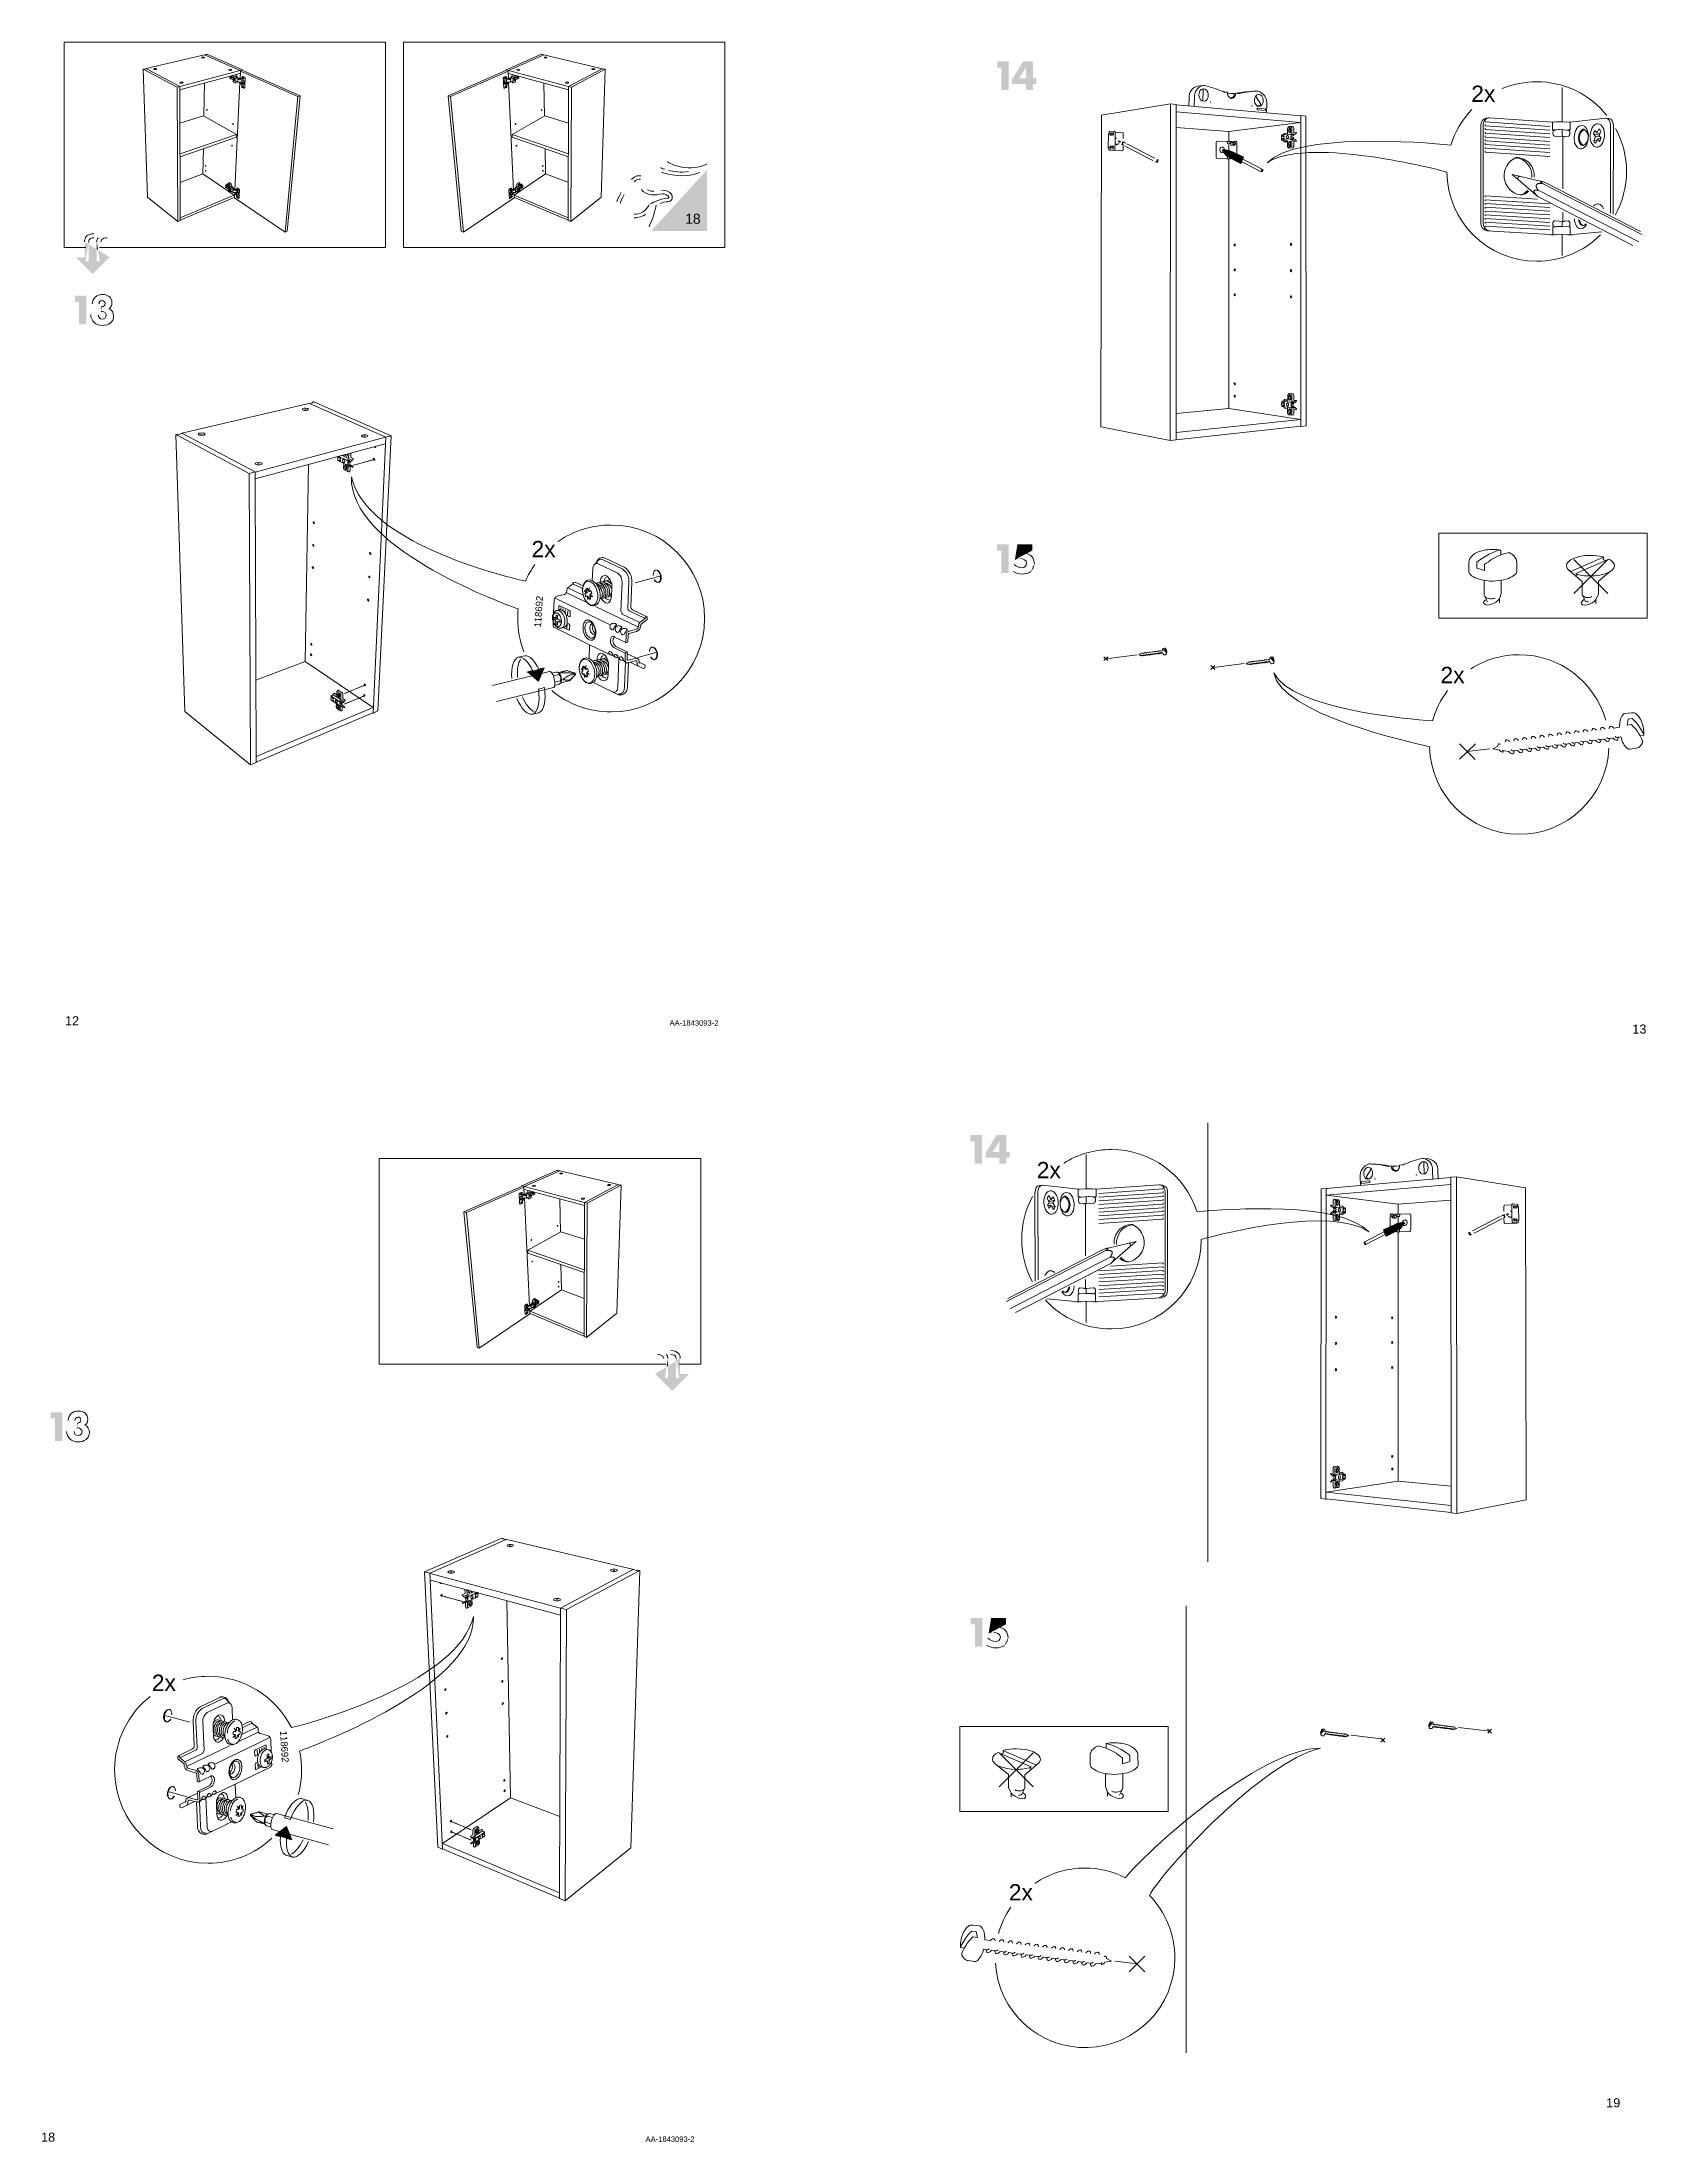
# Model space of a CAD drawing. Header units: metres. Extents: x -8.4 to 7.9, y -3.9 to 2.
# Drawn here: x 2.099 to 3.985, y -2.797 to -0.328 of the extents above; entities that cross this region are included whole.
import ezdxf

# ---------------------------------------------------------------- set-up
doc = ezdxf.new("R2010")
doc.units = ezdxf.units.M
doc.header["$MEASUREMENT"] = 0
for name, color, linetype, lineweight in [('PDF10_Geometry_Num_Penna__1', 255, 'Continuous', 18), ('PDF10_Geometry_Num_Penna__7', 7, 'Continuous', 18), ('PDF10_Solid Fills_Num_Penna__7', 7, 'Continuous', 18), ('PDF10_Text_Num_Penna__7', 7, 'Continuous', 18), ('PDF11_Geometry_Num_Penna__1', 255, 'Continuous', 18), ('PDF11_Geometry_Num_Penna__7', 7, 'Continuous', 18), ('PDF11_Solid Fills_Num_Penna__7', 7, 'Continuous', 18), ('PDF11_Text_Num_Penna__7', 7, 'Continuous', 18), ('PDF16_Geometry_Num_Penna__1', 255, 'Continuous', 18), ('PDF16_Geometry_Num_Penna__7', 7, 'Continuous', 18), ('PDF16_Solid Fills_Num_Penna__7', 7, 'Continuous', 18), ('PDF16_Text_Num_Penna__7', 7, 'Continuous', 18), ('PDF18_Geometry_Num_Penna__1', 255, 'Continuous', 18), ('PDF18_Geometry_Num_Penna__7', 7, 'Continuous', 18), ('PDF18_Solid Fills_Num_Penna__7', 7, 'Continuous', 18), ('PDF18_Text_Num_Penna__7', 7, 'Continuous', 18)]:
    doc.layers.add(name, color=color, linetype=linetype, lineweight=lineweight)
doc.styles.add('GENERATED_STYLE_2', font='')
doc.styles.get('GENERATED_STYLE_2').set_extended_font_data('Arial')

msp = doc.modelspace()

# ---------------------------------------------------------------- texts
at = {"layer": 'PDF10_Text_Num_Penna__7', "color": 7, "linetype": 'Continuous', "lineweight": 18, "attachment_point": 7, "style": 'GENERATED_STYLE_2'}
for s, insert, char_height in [('\\A1;{\\pql;\\fArial|b0|i0|c0|p34;18}', (2.8547, -0.542), 0.011726), ('\\A1;{\\pql;\\fArial|b0|i0|c0|p34;2x}', (2.6741, -0.9339), 0.019189), ('\\A1;{\\pql;\\fArial|b0|i0|c0|p34;12}', (2.1257, -1.4841), 0.01066), ('\\A1;{\\pql;\\fArial|b0|i0|c0|p34;AA-1843093-2}', (2.8363, -1.4846), 0.006396)]:
    msp.add_mtext(s, dxfattribs=dict(at, insert=insert, char_height=char_height))
at = {"layer": 'PDF10_Text_Num_Penna__7', "color": 7, "linetype": 'Continuous', "lineweight": 18, "insert": (2.6853, -1.0167), "char_height": 0.007995, "attachment_point": 7, "rotation": 86.2387, "style": 'GENERATED_STYLE_2'}
msp.add_mtext('\\A1;{\\pql;\\fArial|b0|i0|c0|p34;118692}', dxfattribs=at)
at = {"layer": 'PDF11_Text_Num_Penna__7', "color": 7, "linetype": 'Continuous', "lineweight": 18, "attachment_point": 7, "style": 'GENERATED_STYLE_2'}
for s, insert, char_height in [('\\A1;{\\pql;\\fArial|b0|i0|c0|p34;2x}', (3.7788, -0.3986), 0.019189), ('\\A1;{\\pql;\\fArial|b0|i0|c0|p34;2x}', (3.7426, -1.0819), 0.019189), ('\\A1;{\\pql;\\fArial|b0|i0|c0|p34;13}', (3.9681, -1.494), 0.01066)]:
    msp.add_mtext(s, dxfattribs=dict(at, insert=insert, char_height=char_height))
at = {"layer": 'PDF16_Text_Num_Penna__7', "color": 7, "linetype": 'Continuous', "lineweight": 18, "attachment_point": 7, "style": 'GENERATED_STYLE_2'}
for s, insert, char_height in [('\\A1;{\\pql;\\fArial|b0|i0|c0|p34;2x}', (2.2277, -2.2666), 0.019189), ('\\A1;{\\pql;\\fArial|b0|i0|c0|p34;18}', (2.0975, -2.7966), 0.01066), ('\\A1;{\\pql;\\fArial|b0|i0|c0|p34;AA-1843093-2}', (2.8081, -2.7968), 0.006396)]:
    msp.add_mtext(s, dxfattribs=dict(at, insert=insert, char_height=char_height))
at = {"layer": 'PDF16_Text_Num_Penna__7', "color": 7, "linetype": 'Continuous', "lineweight": 18, "insert": (2.3783, -2.3137), "char_height": 0.007995, "attachment_point": 7, "rotation": 273.6611, "style": 'GENERATED_STYLE_2'}
msp.add_mtext('\\A1;{\\pql;\\fArial|b0|i0|c0|p34;118692}', dxfattribs=at)
at = {"layer": 'PDF18_Text_Num_Penna__7', "color": 7, "linetype": 'Continuous', "lineweight": 18, "attachment_point": 7, "style": 'GENERATED_STYLE_2'}
for s, insert, char_height in [('\\A1;{\\pql;\\fArial|b0|i0|c0|p34;2x}', (3.268, -1.6639), 0.019189), ('\\A1;{\\pql;\\fArial|b0|i0|c0|p34;2x}', (3.2352, -2.5129), 0.019189), ('\\A1;{\\pql;\\fArial|b0|i0|c0|p34;19}', (3.9374, -2.7562), 0.01066)]:
    msp.add_mtext(s, dxfattribs=dict(at, insert=insert, char_height=char_height))

# ---------------------------------------------------------------- hatches: boundary and pattern name
at = {"layer": 'PDF10_Geometry_Num_Penna__7', "linetype": 'Continuous', "lineweight": 18}
for points in [[(2.1486, -0.5812), (2.1382, -0.5812), (2.1582, -0.6012), (2.1782, -0.5812), (2.1646, -0.5728), (2.1667, -0.586), (2.163, -0.586), (2.163, -0.5718), (2.1534, -0.5659), (2.1534, -0.586), (2.1497, -0.586), (2.153, -0.5656), (2.1486, -0.563)], [(2.1534, -0.563), (2.153, -0.5656), (2.1534, -0.5659)], [(2.163, -0.563), (2.163, -0.5718), (2.1646, -0.5728)], [(2.1751, -0.5536), (2.1751, -0.5583), (2.1751, -0.5536)], [(2.1422, -0.6338), (2.1422, -0.6601), (2.1509, -0.6601), (2.1509, -0.6264), (2.1374, -0.6264), (2.1374, -0.6338)], [(2.1689, -0.6393), (2.168, -0.6393), (2.168, -0.6451)], [(2.6666, -1.0497), (2.6663, -1.0497), (2.6585, -1.0515)], [(2.6888, -1.0639), (2.6692, -1.0687), (2.6823, -1.0795)]]:
    msp.add_hatch(color=7, dxfattribs=at).paths.add_polyline_path(points)
at = {"layer": 'PDF10_Solid Fills_Num_Penna__7', "linetype": 'Continuous', "lineweight": 18}
for points in [[(2.8803, -0.5502), (2.8803, -0.4785), (2.8149, -0.5502)], [(2.6832, -1.1164), (2.6826, -1.1166), (2.6751, -1.1184)]]:
    msp.add_hatch(color=7, dxfattribs=at).paths.add_polyline_path(points)
at = {"layer": 'PDF11_Geometry_Num_Penna__1', "linetype": 'Continuous', "lineweight": 18}
msp.add_hatch(color=255, dxfattribs=at).paths.add_polyline_path([(3.4867, -0.454), (3.4853, -0.4558), (3.4905, -0.4624), (3.5082, -0.4718), (3.5118, -0.4633), (3.4947, -0.4553)])
at = {"layer": 'PDF11_Geometry_Num_Penna__7', "linetype": 'Continuous', "lineweight": 18}
for points in [[(3.2262, -0.3582), (3.2262, -0.3845), (3.235, -0.3845), (3.235, -0.3508), (3.2214, -0.3508), (3.2214, -0.3582)], [(3.2263, -0.926), (3.2263, -0.9522), (3.235, -0.9522), (3.235, -0.9186), (3.2214, -0.9186), (3.2214, -0.926)], [(3.2628, -0.926), (3.2628, -0.9186), (3.2453, -0.9186), (3.2423, -0.9368)], [(3.2487, -0.9354, 0.10992), (3.2423, -0.9368)], [(3.2609, -0.9508, 0.225917), (3.2652, -0.9416)]]:
    msp.add_hatch(color=7, dxfattribs=at).paths.add_polyline_path(points)
h = msp.add_hatch(color=7, dxfattribs=at)
h.paths.add_polyline_path([(3.2521, -0.3508), (3.2391, -0.372), (3.2391, -0.3775), (3.2555, -0.3775), (3.2555, -0.3845), (3.2636, -0.3845), (3.2636, -0.3775), (3.2676, -0.3775), (3.2676, -0.3708), (3.2636, -0.3708), (3.2636, -0.3508)])
h.paths.add_polyline_path([(3.2555, -0.3708), (3.2475, -0.3708), (3.2555, -0.3579)], flags=0)
at = {"layer": 'PDF11_Solid Fills_Num_Penna__7', "linetype": 'Continuous', "lineweight": 18}
msp.add_hatch(color=7, dxfattribs=at).paths.add_polyline_path([(3.2533, -0.9296), (3.2505, -0.9298), (3.2511, -0.926)])
at = {"layer": 'PDF16_Geometry_Num_Penna__7', "linetype": 'Continuous', "lineweight": 18}
for points in [[(2.8329, -1.8856), (2.8193, -1.894), (2.8393, -1.914), (2.8592, -1.894), (2.8488, -1.894), (2.8488, -1.8758), (2.8445, -1.8784), (2.8477, -1.8988), (2.8441, -1.8988), (2.8441, -1.8787), (2.8345, -1.8846), (2.8345, -1.8988), (2.8308, -1.8988)], [(2.8329, -1.8856), (2.8345, -1.8846), (2.8345, -1.8758)], [(2.8441, -1.8787), (2.8445, -1.8784), (2.8441, -1.8758)], [(2.1138, -1.9463), (2.1138, -1.9726), (2.1225, -1.9726), (2.1225, -1.9389), (2.1089, -1.9389), (2.1089, -1.9463)], [(2.1405, -1.9518), (2.1396, -1.9518), (2.1396, -1.9576)], [(2.3859, -2.4258), (2.3727, -2.4363), (2.3922, -2.4416)], [(2.3852, -2.4595), (2.3855, -2.4596), (2.3932, -2.4618)]]:
    msp.add_hatch(color=7, dxfattribs=at).paths.add_polyline_path(points)
at = {"layer": 'PDF16_Solid Fills_Num_Penna__7', "linetype": 'Continuous', "lineweight": 18}
msp.add_hatch(color=7, dxfattribs=at).paths.add_polyline_path([(2.4029, -2.3931), (2.4036, -2.3931), (2.411, -2.3952)])
at = {"layer": 'PDF18_Geometry_Num_Penna__1', "linetype": 'Continuous', "lineweight": 18}
msp.add_hatch(color=255, dxfattribs=at).paths.add_polyline_path([(3.6999, -1.7151), (3.6919, -1.7164), (3.6748, -1.7244), (3.6785, -1.7329), (3.6961, -1.7235), (3.7013, -1.7169)])
at = {"layer": 'PDF18_Geometry_Num_Penna__7', "linetype": 'Continuous', "lineweight": 18}
for points in [[(3.1949, -1.6205), (3.1949, -1.6468), (3.2036, -1.6468), (3.2036, -1.6131), (3.1901, -1.6131), (3.1901, -1.6205)], [(3.1953, -2.1883), (3.1953, -2.2146), (3.2041, -2.2146), (3.2041, -2.1809), (3.1905, -2.1809), (3.1905, -2.1883)], [(3.2318, -2.1883), (3.2318, -2.1809), (3.2143, -2.1809), (3.2114, -2.1991)], [(3.2178, -2.1978, 0.109699), (3.2114, -2.1991)], [(3.23, -2.2131, 0.225894), (3.2343, -2.204)]]:
    msp.add_hatch(color=7, dxfattribs=at).paths.add_polyline_path(points)
h = msp.add_hatch(color=7, dxfattribs=at)
h.paths.add_polyline_path([(3.2208, -1.6131), (3.2078, -1.6342), (3.2078, -1.6398), (3.2241, -1.6398), (3.2241, -1.6468), (3.2322, -1.6468), (3.2322, -1.6398), (3.2363, -1.6398), (3.2363, -1.6331), (3.2322, -1.6331), (3.2322, -1.6131)])
h.paths.add_polyline_path([(3.2241, -1.6331), (3.2162, -1.6331), (3.2241, -1.6201)], flags=0)
at = {"layer": 'PDF18_Solid Fills_Num_Penna__7', "linetype": 'Continuous', "lineweight": 18}
msp.add_hatch(color=7, dxfattribs=at).paths.add_polyline_path([(3.2224, -2.1919), (3.2196, -2.1921), (3.2202, -2.1883)])

# ---------------------------------------------------------------- linework, layer by layer
at = {"layer": 'PDF10_Geometry_Num_Penna__1', "color": 255, "linetype": 'Continuous', "lineweight": 18, "flags": 128}
for points in [[(2.4647, -0.8258), (2.4883, -0.8192)], [(2.6666, -1.0497), (2.6663, -1.0497), (2.6585, -1.0515)], [(2.4548, -1.094), (2.477, -1.0848)], [(2.6754, -1.0672), (2.6692, -1.0687), (2.6823, -1.0795), (2.6888, -1.0639), (2.6825, -1.0655)], [(2.4546, -1.1063), (2.477, -1.097)], [(2.6822, -1.0889), (2.6892, -1.0871)], [(2.6832, -1.1164), (2.6826, -1.1166), (2.6751, -1.1184)]]:
    msp.add_lwpolyline(points, dxfattribs=at)
at = {"layer": 'PDF10_Geometry_Num_Penna__1', "color": 255, "linetype": 'Continuous', "lineweight": 18}
for points in [[(2.6585, -1.0515), (2.6639, -1.0502), (2.6705, -1.0567), (2.6754, -1.0672)], [(2.6585, -1.0515), (2.6639, -1.0502), (2.6705, -1.0567), (2.6754, -1.0672)], [(2.6825, -1.0655), (2.6779, -1.0556), (2.6718, -1.0491), (2.6666, -1.0497)], [(2.6825, -1.0655), (2.6779, -1.0556), (2.6718, -1.0491), (2.6666, -1.0497)], [(2.6751, -1.1184), (2.6817, -1.1169), (2.6845, -1.1042), (2.6822, -1.0889)], [(2.6751, -1.1184), (2.6817, -1.1169), (2.6845, -1.1042), (2.6822, -1.0889)], [(2.6892, -1.0871), (2.6914, -1.1016), (2.6891, -1.1137), (2.6832, -1.1164)], [(2.6892, -1.0871), (2.6914, -1.1016), (2.6891, -1.1137), (2.6832, -1.1164)]]:
    msp.add_open_spline(points, degree=3, dxfattribs=at)
at = {"layer": 'PDF10_Geometry_Num_Penna__7', "color": 7, "linetype": 'Continuous', "lineweight": 18, "flags": 128}
for points in [[(2.1502, -0.5699), (2.1245, -0.5699), (2.1245, -0.3282), (2.5023, -0.3282), (2.5023, -0.5699), (2.1664, -0.5699)], [(2.2898, -0.3433), (2.2209, -0.3595), (2.2209, -0.3597)], [(2.3314, -0.3617), (2.2898, -0.3433)], [(2.2902, -0.3434), (2.2918, -0.343)], [(2.2902, -0.3435), (2.2902, -0.3434)], [(2.2918, -0.3427), (2.2925, -0.3425)], [(2.2923, -0.3429), (2.2918, -0.3427)], [(2.2918, -0.343), (2.2918, -0.3427)], [(2.2918, -0.343), (2.2923, -0.3429)], [(2.3343, -0.3609), (2.2925, -0.3425)], [(2.6441, -0.3609), (2.6859, -0.3425)], [(2.647, -0.3617), (2.6886, -0.3433)], [(2.6866, -0.3427), (2.6859, -0.3425)], [(2.6861, -0.3429), (2.6866, -0.3427)], [(2.6866, -0.343), (2.6861, -0.3429)], [(2.6866, -0.343), (2.6866, -0.3427)], [(2.6882, -0.3434), (2.6866, -0.343)], [(2.6882, -0.3435), (2.6882, -0.3434)], [(2.6886, -0.3433), (2.7575, -0.3596), (2.7575, -0.3597)], [(2.2184, -0.36), (2.2176, -0.3602)], [(2.2176, -0.3602), (2.2574, -0.3814)], [(2.2225, -0.5105), (2.2176, -0.3602)], [(2.2213, -0.3596), (2.2189, -0.3602), (2.2184, -0.36)], [(2.2209, -0.3595), (2.2212, -0.3597)], [(2.2213, -0.3596), (2.2607, -0.3805), (2.2607, -0.3843)], [(2.2607, -0.3805), (2.3314, -0.3617)], [(2.2607, -0.3843), (2.3312, -0.3653)], [(2.3199, -0.3684), (2.3198, -0.3684)], [(2.321, -0.369), (2.3199, -0.3684)], [(2.3207, -0.3681), (2.3208, -0.3682)], [(2.3207, -0.3681), (2.3209, -0.3682)], [(2.3208, -0.3682), (2.3286, -0.3717)], [(2.3213, -0.3692), (2.3213, -0.3692), (2.3213, -0.3692), (2.3212, -0.3691), (2.3212, -0.3691), (2.3212, -0.369), (2.3211, -0.369), (2.3211, -0.369), (2.3211, -0.369), (2.321, -0.369)], [(2.322, -0.3696), (2.322, -0.3696), (2.322, -0.3697), (2.3219, -0.3697), (2.3219, -0.3698)], [(2.3222, -0.3695), (2.322, -0.3696)], [(2.3223, -0.3694), (2.3223, -0.3694), (2.3222, -0.3694), (2.3222, -0.3694), (2.3222, -0.3695)], [(2.3229, -0.3697), (2.3223, -0.3694)], [(2.3224, -0.3676), (2.3234, -0.3681), (2.3235, -0.3681), (2.3235, -0.3681)], [(2.323, -0.3699), (2.323, -0.3699), (2.323, -0.3699), (2.323, -0.3698), (2.323, -0.3698), (2.3229, -0.3697), (2.3229, -0.3697)], [(2.3231, -0.37), (2.323, -0.3699)], [(2.3259, -0.3693), (2.3235, -0.3682)], [(2.3253, -0.3675), (2.3253, -0.3669)], [(2.3276, -0.37), (2.3275, -0.3699), (2.3275, -0.3699), (2.3275, -0.3699), (2.3274, -0.3699), (2.3274, -0.3699), (2.3274, -0.3699), (2.3259, -0.3693)], [(2.3272, -0.3686), (2.3271, -0.3686), (2.3271, -0.3685), (2.3271, -0.3685), (2.3271, -0.3684), (2.327, -0.3684), (2.327, -0.3683), (2.3271, -0.3664)], [(2.329, -0.3702), (2.329, -0.3702), (2.3289, -0.3702), (2.3289, -0.3702), (2.3289, -0.3702), (2.3288, -0.3702), (2.3288, -0.3701), (2.3288, -0.3701)], [(2.3314, -0.3722), (2.3318, -0.3624)], [(2.3315, -0.3616), (2.3343, -0.3609)], [(2.3318, -0.3624), (2.3994, -0.3923)], [(2.3343, -0.3617), (2.3343, -0.3609)], [(2.3347, -0.3616), (2.4023, -0.3914)], [(2.3347, -0.3687), (2.3348, -0.3687), (2.3349, -0.3687), (2.3349, -0.3687), (2.335, -0.3687), (2.3369, -0.3695)], [(2.3369, -0.3695), (2.337, -0.3696), (2.337, -0.3696), (2.3371, -0.3697), (2.3372, -0.3698), (2.3373, -0.3699), (2.3373, -0.37), (2.3374, -0.3701), (2.3374, -0.3702), (2.3374, -0.3703), (2.3375, -0.3705), (2.3375, -0.3706), (2.3375, -0.3707), (2.3374, -0.3727)], [(2.6437, -0.3616), (2.5761, -0.3914)], [(2.6466, -0.3624), (2.579, -0.3924)], [(2.6415, -0.3695), (2.6414, -0.3696), (2.6414, -0.3697), (2.6413, -0.3697), (2.6412, -0.3698), (2.6411, -0.3699), (2.6411, -0.37), (2.641, -0.3701), (2.641, -0.3702), (2.641, -0.3704), (2.6409, -0.3705), (2.6409, -0.3706), (2.6409, -0.3707), (2.641, -0.3727)], [(2.6437, -0.3687), (2.6436, -0.3687), (2.6435, -0.3687), (2.6435, -0.3687), (2.6434, -0.3687), (2.6415, -0.3695)], [(2.6469, -0.3617), (2.6441, -0.3609)], [(2.6441, -0.3617), (2.6441, -0.3609)], [(2.647, -0.3722), (2.6466, -0.3624)], [(2.7177, -0.3805), (2.647, -0.3617)], [(2.7177, -0.3843), (2.6472, -0.3653)], [(2.6494, -0.3702), (2.6494, -0.3702), (2.6495, -0.3702), (2.6495, -0.3702), (2.6495, -0.3702), (2.6496, -0.3702), (2.6496, -0.3702), (2.6496, -0.3702)], [(2.6576, -0.3682), (2.6498, -0.3718)], [(2.6508, -0.37), (2.6509, -0.37), (2.6509, -0.3699), (2.6509, -0.3699), (2.651, -0.3699), (2.651, -0.3699), (2.651, -0.3699), (2.6525, -0.3693)], [(2.6512, -0.3686), (2.6513, -0.3686), (2.6513, -0.3685), (2.6513, -0.3685), (2.6513, -0.3684), (2.6514, -0.3684), (2.6514, -0.3683), (2.6513, -0.3664)], [(2.6525, -0.3693), (2.6549, -0.3682)], [(2.6531, -0.3675), (2.6531, -0.3669)], [(2.656, -0.3677), (2.655, -0.3681), (2.6549, -0.3681), (2.6549, -0.3681)], [(2.6553, -0.37), (2.6554, -0.3699), (2.6554, -0.3698), (2.6554, -0.3698), (2.6555, -0.3697), (2.6555, -0.3697)], [(2.6555, -0.3697), (2.6561, -0.3695)], [(2.6561, -0.3695), (2.6561, -0.3694), (2.6562, -0.3694), (2.6562, -0.3695), (2.6562, -0.3695)], [(2.6562, -0.3695), (2.6564, -0.3696)], [(2.6564, -0.3696), (2.6564, -0.3696), (2.6564, -0.3697), (2.6565, -0.3697), (2.6565, -0.3698)], [(2.6571, -0.3692), (2.6571, -0.3692), (2.6571, -0.3692), (2.6572, -0.3691), (2.6572, -0.3691), (2.6572, -0.3691), (2.6573, -0.369), (2.6573, -0.369), (2.6573, -0.369), (2.6574, -0.369)], [(2.6574, -0.369), (2.6585, -0.3685)], [(2.6577, -0.3681), (2.6575, -0.3682)], [(2.6577, -0.3681), (2.6576, -0.3682)], [(2.6578, -0.3688), (2.6579, -0.3687), (2.658, -0.3687), (2.658, -0.3687)], [(2.6585, -0.3685), (2.6586, -0.3684)], [(2.7571, -0.3596), (2.7177, -0.3805), (2.7177, -0.3843)], [(2.7608, -0.3602), (2.721, -0.3814)], [(2.7559, -0.5105), (2.7608, -0.3602)], [(2.7571, -0.3596), (2.7595, -0.3602), (2.76, -0.36)], [(2.7575, -0.3596), (2.7572, -0.3597)], [(2.76, -0.36), (2.7608, -0.3602)], [(2.2607, -0.3843), (2.2611, -0.538), (2.2582, -0.5392), (2.2225, -0.5105)], [(2.2607, -0.3805), (2.2574, -0.3814)], [(2.2574, -0.3814), (2.2582, -0.5392)], [(2.2897, -0.3765), (2.289, -0.4153)], [(2.3231, -0.372), (2.3233, -0.3721)], [(2.3232, -0.3743), (2.3233, -0.3727)], [(2.3233, -0.3721), (2.3233, -0.3721), (2.3234, -0.3721), (2.3234, -0.3721), (2.3235, -0.3721), (2.3235, -0.372), (2.3235, -0.3719), (2.3235, -0.3719)], [(2.3235, -0.3719), (2.3236, -0.3706)], [(2.3242, -0.3731), (2.3241, -0.3731), (2.3241, -0.3731), (2.324, -0.3731), (2.324, -0.3731)], [(2.325, -0.3735), (2.325, -0.3735), (2.325, -0.3735), (2.325, -0.3736), (2.325, -0.3736)], [(2.325, -0.3744), (2.325, -0.3736)], [(2.3254, -0.5023), (2.3312, -0.3754)], [(2.3259, -0.3762), (2.3258, -0.3762), (2.3258, -0.3761), (2.3255, -0.376)], [(2.3292, -0.3719), (2.3289, -0.3718), (2.3288, -0.3717), (2.3287, -0.3717), (2.3286, -0.3718)], [(2.3288, -0.3753), (2.329, -0.3722)], [(2.3289, -0.3754), (2.3289, -0.3754), (2.3289, -0.3754), (2.3289, -0.3754), (2.3288, -0.3753), (2.3288, -0.3753), (2.3288, -0.3753)], [(2.329, -0.372), (2.329, -0.372), (2.329, -0.3721), (2.329, -0.3721), (2.329, -0.3722)], [(2.3294, -0.3723), (2.3294, -0.3723), (2.3293, -0.3722), (2.3293, -0.3722), (2.3293, -0.3722), (2.3292, -0.3722), (2.3292, -0.3722)], [(2.331, -0.3754), (2.3292, -0.3753)], [(2.3301, -0.3715), (2.3302, -0.3713), (2.3302, -0.3713), (2.3303, -0.3713), (2.3303, -0.3712)], [(2.3314, -0.3722), (2.3313, -0.3722), (2.3313, -0.3722), (2.3312, -0.3721), (2.3304, -0.3719)], [(2.3304, -0.372), (2.3304, -0.3719)], [(2.331, -0.3754), (2.331, -0.3754), (2.331, -0.3754), (2.331, -0.3754), (2.3311, -0.3754), (2.3311, -0.3754), (2.3311, -0.3754), (2.3311, -0.3754), (2.3311, -0.3754), (2.3311, -0.3754), (2.3311, -0.3754), (2.3311, -0.3754), (2.3312, -0.3754), (2.3312, -0.3754), (2.3312, -0.3754), (2.3313, -0.3753)], [(2.3336, -0.3755), (2.3315, -0.3753), (2.3314, -0.3753), (2.3314, -0.3753), (2.3314, -0.3753), (2.3313, -0.3753), (2.3313, -0.3753), (2.3313, -0.3753)], [(2.3314, -0.3722), (2.3315, -0.3723), (2.3315, -0.3723), (2.3316, -0.3724), (2.3316, -0.3724)], [(2.3331, -0.3761), (2.3315, -0.3754), (2.3315, -0.3754), (2.3315, -0.3754), (2.3315, -0.3754), (2.3315, -0.3753), (2.3316, -0.3753), (2.3316, -0.3753)], [(2.3331, -0.3709), (2.3332, -0.3708), (2.3334, -0.3708), (2.3335, -0.3708), (2.3337, -0.3708), (2.3338, -0.3708)], [(2.3335, -0.3765), (2.3334, -0.3764), (2.3333, -0.3763), (2.3333, -0.3762), (2.3332, -0.3762), (2.3331, -0.3761)], [(2.3333, -0.373), (2.3333, -0.3731), (2.3334, -0.3731), (2.3335, -0.3731), (2.3335, -0.3731), (2.3336, -0.3731), (2.3337, -0.3731), (2.3337, -0.373), (2.3338, -0.373)], [(2.3335, -0.3786), (2.3334, -0.3805)], [(2.3338, -0.3771), (2.3335, -0.3765)], [(2.3338, -0.373), (2.3337, -0.3748)], [(2.3337, -0.3754), (2.3337, -0.3754), (2.3337, -0.3754), (2.3337, -0.3754), (2.3337, -0.3754), (2.3337, -0.3754), (2.3337, -0.3754)], [(2.3339, -0.3771), (2.3337, -0.3772), (2.3337, -0.3772), (2.3338, -0.3772), (2.3338, -0.3772), (2.3338, -0.3772)], [(2.3338, -0.3708), (2.3338, -0.3726)], [(2.334, -0.3728), (2.334, -0.3728), (2.3339, -0.3728), (2.3339, -0.3728), (2.3339, -0.3727), (2.3338, -0.3727), (2.3338, -0.3726), (2.3338, -0.3726), (2.3338, -0.3726), (2.3338, -0.3726)], [(2.334, -0.3728), (2.334, -0.3728), (2.334, -0.3728), (2.334, -0.3728), (2.334, -0.3728), (2.334, -0.3728), (2.3339, -0.3728), (2.3339, -0.3728), (2.3339, -0.3728), (2.3339, -0.3728), (2.3339, -0.3728), (2.3339, -0.3728), (2.3339, -0.3728), (2.3339, -0.3728), (2.3338, -0.3728), (2.3338, -0.3728), (2.3338, -0.3728), (2.3338, -0.3728), (2.3338, -0.3727), (2.3338, -0.3727), (2.3338, -0.3727), (2.3338, -0.3727), (2.3338, -0.3727), (2.3338, -0.3727), (2.3338, -0.3727), (2.3338, -0.3727), (2.3338, -0.3727), (2.3338, -0.3726), (2.3338, -0.3726), (2.3338, -0.3726), (2.3338, -0.3726), (2.3338, -0.3726), (2.3338, -0.3726)], [(2.3338, -0.373), (2.3341, -0.3728)], [(2.3338, -0.3731), (2.3338, -0.3731), (2.3338, -0.373)], [(2.3338, -0.3748), (2.3338, -0.3749), (2.3339, -0.3749), (2.334, -0.3749), (2.334, -0.375), (2.334, -0.375), (2.334, -0.375)], [(2.334, -0.3753), (2.334, -0.3753), (2.334, -0.3753), (2.334, -0.3754), (2.3339, -0.3754), (2.3338, -0.3754), (2.3337, -0.3754)], [(2.3356, -0.3765), (2.334, -0.377), (2.3339, -0.377), (2.3339, -0.377), (2.3339, -0.3771), (2.3338, -0.3771)], [(2.334, -0.3774), (2.3339, -0.3773), (2.3339, -0.3773), (2.3338, -0.3772)], [(2.334, -0.3728), (2.334, -0.3728), (2.3341, -0.3728), (2.3341, -0.3728), (2.3341, -0.3728), (2.3341, -0.3728), (2.3343, -0.3729)], [(2.334, -0.375), (2.334, -0.3753)], [(2.3348, -0.3756), (2.334, -0.3752)], [(2.3354, -0.378), (2.334, -0.3774)], [(2.3352, -0.376), (2.3352, -0.3759), (2.3351, -0.3758), (2.335, -0.3757), (2.3349, -0.3757), (2.3349, -0.3756), (2.3348, -0.3756)], [(2.3356, -0.3765), (2.3352, -0.376)], [(2.3357, -0.3779), (2.3357, -0.378), (2.3357, -0.378), (2.3356, -0.378), (2.3356, -0.378), (2.3356, -0.378), (2.3355, -0.378), (2.3355, -0.378), (2.3354, -0.378), (2.3354, -0.378)], [(2.3359, -0.3768), (2.3358, -0.3768), (2.3358, -0.3768), (2.3357, -0.3767), (2.3356, -0.3766), (2.3356, -0.3765)], [(2.3361, -0.3772), (2.3361, -0.3772), (2.3361, -0.3773), (2.3361, -0.3774), (2.3361, -0.3774), (2.336, -0.3775), (2.336, -0.3775), (2.336, -0.3775), (2.3357, -0.3779)], [(2.3358, -0.3824), (2.3359, -0.3825), (2.3359, -0.3825), (2.336, -0.3825), (2.3361, -0.3825), (2.3361, -0.3825), (2.3362, -0.3825), (2.3365, -0.3824)], [(2.3361, -0.3769), (2.3359, -0.3768)], [(2.3361, -0.3746), (2.3361, -0.3746), (2.3362, -0.3747), (2.3362, -0.3748), (2.3362, -0.3749), (2.3362, -0.375), (2.3362, -0.375), (2.3362, -0.3751), (2.3361, -0.3772)], [(2.3369, -0.3818), (2.3369, -0.3819), (2.3369, -0.382), (2.3368, -0.3821), (2.3368, -0.3822), (2.3367, -0.3822), (2.3367, -0.3823), (2.3366, -0.3824), (2.3365, -0.3824)], [(2.3371, -0.3778), (2.3369, -0.3818)], [(2.3374, -0.3727), (2.3371, -0.3778)], [(2.3994, -0.3923), (2.3843, -0.5518)], [(2.4023, -0.3914), (2.3869, -0.5505)], [(2.4023, -0.3914), (2.3994, -0.3923)], [(2.5761, -0.3914), (2.579, -0.3924)], [(2.5761, -0.3914), (2.5915, -0.5505)], [(2.579, -0.3924), (2.5941, -0.5519)], [(2.641, -0.3727), (2.6413, -0.3778)], [(2.6413, -0.3778), (2.6415, -0.3818)], [(2.6415, -0.3818), (2.6415, -0.3819), (2.6415, -0.382), (2.6416, -0.3821), (2.6416, -0.3822), (2.6417, -0.3823), (2.6417, -0.3823), (2.6418, -0.3824), (2.6419, -0.3824)], [(2.6426, -0.3825), (2.6425, -0.3825), (2.6425, -0.3825), (2.6424, -0.3825), (2.6423, -0.3825), (2.6423, -0.3825), (2.6422, -0.3825), (2.6419, -0.3824)], [(2.6423, -0.3746), (2.6423, -0.3747), (2.6422, -0.3747), (2.6422, -0.3748), (2.6422, -0.3749), (2.6422, -0.375), (2.6422, -0.3751), (2.6422, -0.3751), (2.6423, -0.3772)], [(2.6423, -0.377), (2.6425, -0.3768)], [(2.6423, -0.3772), (2.6423, -0.3772), (2.6423, -0.3773), (2.6423, -0.3774), (2.6423, -0.3774), (2.6424, -0.3775), (2.6424, -0.3775), (2.6424, -0.3776), (2.6427, -0.3779)], [(2.6425, -0.3768), (2.6426, -0.3768), (2.6426, -0.3768), (2.6427, -0.3767), (2.6428, -0.3766), (2.6428, -0.3766)], [(2.6427, -0.3779), (2.6427, -0.378), (2.6427, -0.378), (2.6428, -0.378), (2.6428, -0.378), (2.6428, -0.378), (2.6429, -0.378), (2.6429, -0.378), (2.643, -0.378), (2.643, -0.378)], [(2.6428, -0.3766), (2.6432, -0.376)], [(2.6428, -0.3766), (2.6444, -0.377), (2.6445, -0.377), (2.6445, -0.3771), (2.6445, -0.3771), (2.6446, -0.3771)], [(2.643, -0.378), (2.6444, -0.3774)], [(2.6432, -0.376), (2.6432, -0.3759), (2.6433, -0.3758), (2.6434, -0.3757), (2.6435, -0.3757), (2.6435, -0.3756), (2.6436, -0.3756)], [(2.6436, -0.3756), (2.6444, -0.3752)], [(2.6444, -0.3728), (2.6444, -0.3728), (2.6443, -0.3728), (2.6443, -0.3728), (2.6443, -0.3728), (2.6443, -0.3729), (2.6441, -0.3729)], [(2.6446, -0.373), (2.6443, -0.3728)], [(2.6444, -0.3728), (2.6444, -0.3728), (2.6445, -0.3728), (2.6445, -0.3728), (2.6445, -0.3727), (2.6446, -0.3727), (2.6446, -0.3726), (2.6446, -0.3726), (2.6446, -0.3726), (2.6446, -0.3726)], [(2.6444, -0.3728), (2.6444, -0.3728), (2.6444, -0.3728), (2.6444, -0.3728), (2.6444, -0.3728), (2.6444, -0.3728), (2.6445, -0.3728), (2.6445, -0.3728), (2.6445, -0.3728), (2.6445, -0.3728), (2.6445, -0.3728), (2.6445, -0.3728), (2.6445, -0.3728), (2.6445, -0.3728), (2.6446, -0.3728), (2.6446, -0.3728), (2.6446, -0.3728), (2.6446, -0.3728), (2.6446, -0.3728), (2.6446, -0.3727), (2.6446, -0.3727), (2.6446, -0.3727), (2.6446, -0.3727), (2.6446, -0.3727), (2.6446, -0.3727), (2.6446, -0.3727), (2.6446, -0.3727), (2.6446, -0.3727), (2.6446, -0.3726), (2.6446, -0.3726), (2.6446, -0.3726), (2.6446, -0.3726), (2.6446, -0.3726)], [(2.6446, -0.3749), (2.6446, -0.3749), (2.6445, -0.3749), (2.6444, -0.375), (2.6444, -0.375), (2.6444, -0.375), (2.6444, -0.3751)], [(2.6444, -0.3751), (2.6444, -0.3753)], [(2.6444, -0.3753), (2.6444, -0.3753), (2.6444, -0.3754), (2.6445, -0.3754), (2.6445, -0.3754), (2.6446, -0.3754), (2.6446, -0.3754)], [(2.6444, -0.3774), (2.6445, -0.3773), (2.6445, -0.3773), (2.6446, -0.3772)], [(2.6445, -0.3771), (2.6447, -0.3772), (2.6447, -0.3772), (2.6446, -0.3772), (2.6446, -0.3772), (2.6446, -0.3772)], [(2.6453, -0.3709), (2.6452, -0.3708), (2.645, -0.3708), (2.6449, -0.3708), (2.6447, -0.3708), (2.6446, -0.3709)], [(2.6446, -0.3709), (2.6446, -0.3726)], [(2.6446, -0.3732), (2.6446, -0.3731), (2.6446, -0.373)], [(2.6451, -0.373), (2.6451, -0.3731), (2.645, -0.3731), (2.6449, -0.3731), (2.6449, -0.3731), (2.6448, -0.3731), (2.6447, -0.3731), (2.6447, -0.3731), (2.6446, -0.373)], [(2.6446, -0.373), (2.6446, -0.3749)], [(2.6446, -0.3771), (2.6449, -0.3765)], [(2.6447, -0.3754), (2.6447, -0.3754), (2.6447, -0.3754), (2.6447, -0.3754), (2.6447, -0.3754), (2.6447, -0.3754), (2.6447, -0.3755)], [(2.6448, -0.3755), (2.6469, -0.3753), (2.647, -0.3753), (2.647, -0.3753), (2.647, -0.3753), (2.6471, -0.3753), (2.6471, -0.3753), (2.6471, -0.3753)], [(2.6449, -0.3765), (2.645, -0.3764), (2.6451, -0.3763), (2.6451, -0.3763), (2.6452, -0.3762), (2.6453, -0.3762)], [(2.6449, -0.3786), (2.645, -0.3805)], [(2.6453, -0.3762), (2.6469, -0.3754), (2.6469, -0.3754), (2.6469, -0.3754), (2.6469, -0.3754), (2.6469, -0.3754), (2.6468, -0.3753), (2.6468, -0.3753)], [(2.647, -0.3722), (2.6469, -0.3723), (2.6469, -0.3723), (2.6468, -0.3724), (2.6468, -0.3724)], [(2.647, -0.3722), (2.6471, -0.3722), (2.6471, -0.3722), (2.6472, -0.3722), (2.648, -0.3719)], [(2.6474, -0.3754), (2.6474, -0.3754), (2.6474, -0.3754), (2.6474, -0.3754), (2.6473, -0.3754), (2.6473, -0.3754), (2.6473, -0.3754), (2.6473, -0.3754), (2.6473, -0.3754), (2.6473, -0.3754), (2.6473, -0.3754), (2.6473, -0.3754), (2.6472, -0.3754), (2.6472, -0.3754), (2.6472, -0.3754), (2.6471, -0.3753)], [(2.653, -0.5024), (2.6472, -0.3754)], [(2.6474, -0.3754), (2.6492, -0.3753)], [(2.648, -0.372), (2.648, -0.3719)], [(2.6483, -0.3716), (2.6482, -0.3714), (2.6482, -0.3713), (2.6481, -0.3713), (2.6481, -0.3712)], [(2.649, -0.3723), (2.649, -0.3723), (2.6491, -0.3722), (2.6491, -0.3722), (2.6491, -0.3722), (2.6492, -0.3722), (2.6492, -0.3722)], [(2.6492, -0.3719), (2.6495, -0.3718), (2.6496, -0.3718), (2.6497, -0.3718), (2.6498, -0.3718)], [(2.6494, -0.372), (2.6494, -0.372), (2.6494, -0.3721), (2.6494, -0.3721), (2.6494, -0.3722)], [(2.6496, -0.3753), (2.6494, -0.3722)], [(2.6494, -0.3754), (2.6495, -0.3754), (2.6495, -0.3754), (2.6495, -0.3754), (2.6495, -0.3754), (2.6495, -0.3754), (2.6496, -0.3754), (2.6496, -0.3753), (2.6496, -0.3753)], [(2.6498, -0.3753), (2.6498, -0.3753), (2.6499, -0.3752), (2.6499, -0.3752), (2.6499, -0.3752), (2.65, -0.3751), (2.65, -0.3751)], [(2.6501, -0.375), (2.6592, -0.3708)], [(2.6525, -0.3762), (2.6526, -0.3762), (2.6526, -0.3762), (2.6529, -0.376)], [(2.6534, -0.3735), (2.6534, -0.3735), (2.6534, -0.3735), (2.6534, -0.3736), (2.6534, -0.3736)], [(2.6534, -0.3744), (2.6534, -0.3736)], [(2.6542, -0.3731), (2.6543, -0.3731), (2.6543, -0.3731), (2.6544, -0.3731), (2.6544, -0.3731)], [(2.6549, -0.3719), (2.6548, -0.3706)], [(2.6551, -0.3721), (2.6551, -0.3721), (2.655, -0.3721), (2.655, -0.3721), (2.6549, -0.3721), (2.6549, -0.372), (2.6549, -0.372), (2.6549, -0.3719)], [(2.6553, -0.372), (2.6551, -0.3721)], [(2.6552, -0.3743), (2.6551, -0.3727)], [(2.6887, -0.3765), (2.6894, -0.4154)], [(2.7177, -0.3843), (2.7173, -0.538), (2.7202, -0.5393), (2.7559, -0.5105)], [(2.7177, -0.3805), (2.721, -0.3814)], [(2.721, -0.3814), (2.7202, -0.5393)], [(2.2885, -0.4151), (2.2608, -0.4236)], [(2.3271, -0.44), (2.3272, -0.4368), (2.2885, -0.4151)], [(2.6513, -0.44), (2.6512, -0.4368), (2.6899, -0.4151)], [(2.6899, -0.4151), (2.7176, -0.4236)], [(2.2609, -0.4596), (2.3272, -0.4368)], [(2.2609, -0.463), (2.3271, -0.44)], [(2.7175, -0.4597), (2.6512, -0.4368)], [(2.7175, -0.463), (2.6513, -0.44)], [(2.2883, -0.4535), (2.2878, -0.4833)], [(2.6901, -0.4535), (2.6906, -0.4833)], [(2.261, -0.4935), (2.2878, -0.4833)], [(2.2878, -0.4833), (2.3247, -0.5082)], [(2.3188, -0.4936), (2.3188, -0.4936), (2.3187, -0.4936), (2.3187, -0.4936), (2.3187, -0.4937), (2.3187, -0.4937), (2.3186, -0.4938), (2.3186, -0.4938), (2.3186, -0.4939), (2.3186, -0.4939), (2.3186, -0.494), (2.3187, -0.4938)], [(2.3188, -0.4936), (2.319, -0.4935)], [(2.319, -0.4935), (2.319, -0.4935), (2.3191, -0.4935), (2.3191, -0.4935), (2.3192, -0.4935), (2.3193, -0.4935), (2.3193, -0.4936)], [(2.6906, -0.4833), (2.6537, -0.5082)], [(2.6594, -0.4935), (2.6594, -0.4935), (2.6593, -0.4935), (2.6593, -0.4935), (2.6592, -0.4935), (2.6591, -0.4936), (2.6591, -0.4936)], [(2.6596, -0.4936), (2.6594, -0.4935)], [(2.6596, -0.4936), (2.6596, -0.4936), (2.6597, -0.4936), (2.6597, -0.4937), (2.6597, -0.4937), (2.6597, -0.4937), (2.6598, -0.4938), (2.6598, -0.4938), (2.6598, -0.4939), (2.6598, -0.4939), (2.6598, -0.494), (2.6597, -0.4938)], [(2.7174, -0.4935), (2.6906, -0.4833)], [(2.3247, -0.5082), (2.2611, -0.5348)], [(2.3245, -0.5111), (2.2611, -0.5378)], [(2.3146, -0.4963), (2.3145, -0.4963), (2.3145, -0.4964), (2.3145, -0.4964), (2.3144, -0.4965), (2.3144, -0.4965), (2.3144, -0.4966)], [(2.3144, -0.499), (2.3226, -0.5045), (2.3226, -0.5045), (2.3225, -0.5045), (2.3225, -0.5044)], [(2.316, -0.4957), (2.316, -0.4957), (2.316, -0.4957), (2.316, -0.4957), (2.316, -0.4957), (2.3146, -0.4963)], [(2.3156, -0.4965), (2.3163, -0.4969)], [(2.3228, -0.5018), (2.3158, -0.4971), (2.3159, -0.4972), (2.3159, -0.4972), (2.316, -0.4972), (2.3161, -0.4972), (2.3161, -0.4972), (2.3162, -0.4972), (2.3163, -0.4972), (2.3163, -0.4972), (2.3163, -0.4971), (2.3164, -0.4971), (2.3164, -0.4971), (2.3164, -0.497), (2.3163, -0.497), (2.3163, -0.4969)], [(2.3159, -0.4988), (2.3159, -0.4988), (2.3158, -0.4988), (2.3158, -0.4988)], [(2.3161, -0.4987), (2.3159, -0.4988)], [(2.317, -0.4962), (2.316, -0.4957)], [(2.3161, -0.4958), (2.3162, -0.4958), (2.3162, -0.4957), (2.3162, -0.4957), (2.3162, -0.4956), (2.3162, -0.4955)], [(2.3162, -0.4955), (2.3162, -0.4955), (2.3162, -0.4955), (2.3162, -0.4954), (2.3163, -0.4954), (2.3163, -0.4953), (2.3167, -0.495), (2.3167, -0.4949)], [(2.3165, -0.4993), (2.3164, -0.4993), (2.3164, -0.4993), (2.3163, -0.4993), (2.3162, -0.4993), (2.3162, -0.4993)], [(2.3169, -0.4948), (2.3167, -0.4949)], [(2.3169, -0.4948), (2.3183, -0.4958), (2.3183, -0.4966)], [(2.317, -0.4962), (2.3182, -0.497), (2.3182, -0.497), (2.3182, -0.4971)], [(2.3177, -0.4989), (2.3172, -0.4986)], [(2.3173, -0.4987), (2.3172, -0.4987)], [(2.3178, -0.4991), (2.3178, -0.4991), (2.3178, -0.4991), (2.3178, -0.499), (2.3177, -0.499), (2.3177, -0.4989)], [(2.3179, -0.4992), (2.3178, -0.4991)], [(2.3179, -0.4993), (2.3181, -0.4994), (2.3181, -0.4995), (2.3181, -0.4995), (2.3182, -0.4995)], [(2.3181, -0.4994), (2.3182, -0.4995), (2.3182, -0.4995), (2.3183, -0.4996), (2.3183, -0.4997), (2.3183, -0.4997), (2.3183, -0.4998), (2.3183, -0.4999), (2.3183, -0.4998), (2.3183, -0.4998)], [(2.3184, -0.4941), (2.3184, -0.4942), (2.3184, -0.4942), (2.3184, -0.4943), (2.3184, -0.4943), (2.3183, -0.4944), (2.3183, -0.4944), (2.3183, -0.4958)], [(2.3183, -0.4966), (2.3183, -0.4967), (2.3183, -0.4967), (2.3183, -0.4968), (2.3183, -0.4968), (2.3183, -0.4969), (2.3183, -0.4969)], [(2.3204, -0.4986), (2.3183, -0.4972)], [(2.3183, -0.4999), (2.3183, -0.5009), (2.3183, -0.5009), (2.3183, -0.5009)], [(2.3184, -0.4941), (2.3186, -0.494)], [(2.3199, -0.5039), (2.3199, -0.5039), (2.32, -0.5039), (2.32, -0.504)], [(2.32, -0.504), (2.32, -0.504), (2.32, -0.504), (2.3201, -0.504), (2.3201, -0.504), (2.3201, -0.504), (2.3202, -0.504), (2.3204, -0.5041)], [(2.3219, -0.4994), (2.3219, -0.4994), (2.3219, -0.4994), (2.3218, -0.4994), (2.3218, -0.4993), (2.3217, -0.4993), (2.3217, -0.4993), (2.3204, -0.4986)], [(2.3204, -0.5041), (2.3205, -0.5041), (2.3205, -0.5041), (2.3206, -0.5042), (2.3206, -0.5042), (2.3207, -0.5042), (2.3207, -0.5042), (2.3208, -0.5042), (2.3209, -0.5042), (2.321, -0.5041)], [(2.321, -0.5041), (2.321, -0.5041), (2.3211, -0.504), (2.3211, -0.504), (2.3212, -0.5039), (2.3212, -0.5038), (2.3212, -0.5037), (2.3212, -0.5037), (2.3212, -0.5036)], [(2.3222, -0.4996), (2.3222, -0.4996), (2.3223, -0.4996), (2.3223, -0.4996), (2.3223, -0.4996), (2.3224, -0.4996)], [(2.3228, -0.4988), (2.3228, -0.499), (2.3223, -0.4994)], [(2.3223, -0.4996), (2.3223, -0.4996), (2.3223, -0.4995), (2.3223, -0.4994)], [(2.3225, -0.5044), (2.3226, -0.5045), (2.3226, -0.5045), (2.3227, -0.5046), (2.3226, -0.5046), (2.3226, -0.5046), (2.3226, -0.5046)], [(2.3226, -0.5046), (2.3226, -0.5046), (2.3226, -0.5046), (2.3226, -0.5046), (2.3226, -0.5046), (2.3226, -0.5045), (2.3226, -0.5045)], [(2.3226, -0.5046), (2.3227, -0.5046), (2.3227, -0.5047), (2.3227, -0.5047), (2.3228, -0.5047), (2.3228, -0.5048), (2.3228, -0.5048), (2.3228, -0.5048), (2.3228, -0.5047), (2.3228, -0.5047)], [(2.3228, -0.5047), (2.3227, -0.5047), (2.3227, -0.5046), (2.3227, -0.5046)], [(2.3228, -0.5048), (2.3231, -0.505), (2.3231, -0.505), (2.3231, -0.5049), (2.3231, -0.5049)], [(2.3231, -0.5019), (2.323, -0.5019), (2.323, -0.5018), (2.3229, -0.5018), (2.3229, -0.5018)], [(2.3232, -0.4997), (2.3232, -0.4997), (2.3232, -0.4997), (2.3232, -0.4997), (2.3231, -0.4997), (2.3231, -0.4997), (2.3231, -0.4997), (2.323, -0.4997)], [(2.3232, -0.5023), (2.3231, -0.5049), (2.3231, -0.5049), (2.3231, -0.5049), (2.3231, -0.5049)], [(2.3231, -0.5049), (2.3231, -0.5049), (2.3232, -0.5049), (2.3232, -0.505), (2.3232, -0.505), (2.3231, -0.505), (2.3231, -0.505)], [(2.3236, -0.5024), (2.3236, -0.5024), (2.3235, -0.5024), (2.3235, -0.5024), (2.3235, -0.5023), (2.3234, -0.5023), (2.3234, -0.5023)], [(2.325, -0.505), (2.3235, -0.5049)], [(2.3241, -0.5015), (2.3241, -0.5016), (2.3242, -0.5016), (2.3242, -0.5016), (2.3242, -0.5016), (2.3243, -0.5017)], [(2.3242, -0.5014), (2.3243, -0.5012), (2.3244, -0.5011), (2.3244, -0.501), (2.3244, -0.501)], [(2.3244, -0.501), (2.3244, -0.5008)], [(2.3244, -0.5111), (2.3246, -0.5112)], [(2.3254, -0.5024), (2.3253, -0.5023), (2.3253, -0.5023), (2.3252, -0.5023), (2.3245, -0.5019)], [(2.3246, -0.5112), (2.325, -0.511)], [(2.3249, -0.5115), (2.3252, -0.505)], [(2.3843, -0.5518), (2.3249, -0.5115)], [(2.325, -0.505), (2.3251, -0.505), (2.3251, -0.505), (2.3251, -0.505), (2.3251, -0.505), (2.3251, -0.505), (2.3251, -0.505), (2.3251, -0.505), (2.3251, -0.505), (2.3252, -0.505), (2.3252, -0.505), (2.3252, -0.505), (2.3253, -0.505)], [(2.3274, -0.5052), (2.3255, -0.505), (2.3254, -0.505), (2.3254, -0.505), (2.3254, -0.505), (2.3253, -0.505), (2.3253, -0.505), (2.3253, -0.505)], [(2.3255, -0.5024), (2.3254, -0.5024)], [(2.3255, -0.5025), (2.3256, -0.5023), (2.3257, -0.5022), (2.3257, -0.5021), (2.3258, -0.502), (2.3259, -0.5019), (2.326, -0.5018), (2.3262, -0.5017), (2.3263, -0.5016)], [(2.3255, -0.5025), (2.3256, -0.5024), (2.3256, -0.5024)], [(2.3257, -0.5024), (2.3259, -0.5026)], [(2.326, -0.5027), (2.3259, -0.5026), (2.3258, -0.5026)], [(2.326, -0.5027), (2.327, -0.5033)], [(2.3263, -0.5016), (2.3264, -0.5016)], [(2.3264, -0.5016), (2.3266, -0.5015), (2.3267, -0.5015), (2.3268, -0.5015), (2.327, -0.5015), (2.3271, -0.5015), (2.3273, -0.5015), (2.3274, -0.5016), (2.3276, -0.5016)], [(2.3276, -0.5035), (2.3275, -0.5035), (2.3275, -0.5035), (2.3274, -0.5035), (2.3274, -0.5035), (2.3273, -0.5035), (2.3272, -0.5035), (2.3272, -0.5034), (2.3271, -0.5034)], [(2.3276, -0.5069), (2.3273, -0.5064)], [(2.3275, -0.5051), (2.3275, -0.5052), (2.3275, -0.5052), (2.3274, -0.5052), (2.3274, -0.5052)], [(2.3276, -0.507), (2.3274, -0.507), (2.3275, -0.507), (2.3275, -0.507), (2.3276, -0.5071), (2.3276, -0.5071)], [(2.3276, -0.5016), (2.3275, -0.5032)], [(2.3277, -0.5035), (2.3277, -0.5035), (2.3276, -0.5034), (2.3276, -0.5034), (2.3276, -0.5034), (2.3276, -0.5033), (2.3275, -0.5033), (2.3275, -0.5033), (2.3275, -0.5032)], [(2.3277, -0.5035), (2.3277, -0.5035), (2.3277, -0.5035), (2.3277, -0.5035), (2.3276, -0.5035), (2.3276, -0.5035), (2.3276, -0.5034), (2.3276, -0.5034), (2.3276, -0.5034), (2.3276, -0.5034), (2.3276, -0.5034), (2.3276, -0.5034), (2.3276, -0.5034), (2.3276, -0.5034), (2.3275, -0.5034), (2.3275, -0.5034), (2.3275, -0.5034), (2.3275, -0.5033), (2.3275, -0.5033), (2.3275, -0.5033), (2.3275, -0.5033), (2.3275, -0.5033), (2.3275, -0.5033), (2.3275, -0.5033), (2.3275, -0.5033), (2.3275, -0.5032)], [(2.3276, -0.5035), (2.3275, -0.5044)], [(2.3278, -0.5049), (2.3278, -0.5049), (2.3278, -0.505), (2.3277, -0.505), (2.3277, -0.5051), (2.3276, -0.5051), (2.3275, -0.5051)], [(2.3276, -0.5016), (2.3276, -0.5007), (2.3276, -0.5007), (2.3277, -0.5007), (2.3277, -0.5007)], [(2.3276, -0.5045), (2.3276, -0.5045), (2.3277, -0.5045), (2.3277, -0.5046), (2.3278, -0.5046), (2.3278, -0.5047), (2.3278, -0.5047)], [(2.3278, -0.5073), (2.3277, -0.5072), (2.3276, -0.5072), (2.3276, -0.5071)], [(2.3278, -0.5047), (2.3278, -0.5049)], [(2.3285, -0.5052), (2.3278, -0.5048)], [(2.329, -0.5081), (2.3278, -0.5073)], [(2.3283, -0.5), (2.3283, -0.5), (2.3284, -0.5), (2.3285, -0.5), (2.3285, -0.5), (2.3286, -0.5001), (2.3303, -0.5012)], [(2.3289, -0.5057), (2.3288, -0.5056), (2.3288, -0.5055), (2.3287, -0.5054), (2.3286, -0.5054), (2.3286, -0.5053), (2.3285, -0.5052)], [(2.3292, -0.5062), (2.3289, -0.5057)], [(2.3293, -0.5081), (2.3293, -0.5081), (2.3293, -0.5081), (2.3293, -0.5081), (2.3292, -0.5081), (2.3292, -0.5081), (2.3291, -0.5081), (2.329, -0.5081), (2.329, -0.5081)], [(2.3295, -0.5065), (2.3294, -0.5065), (2.3293, -0.5064), (2.3293, -0.5064), (2.3292, -0.5063), (2.3292, -0.5062)], [(2.3296, -0.5076), (2.3296, -0.5076), (2.3296, -0.5077), (2.3296, -0.5077), (2.3296, -0.5078), (2.3296, -0.5078), (2.3296, -0.5078), (2.3296, -0.5078), (2.3293, -0.5081)], [(2.3297, -0.5067), (2.3295, -0.5065)], [(2.3296, -0.5054), (2.3297, -0.5054), (2.3297, -0.5054), (2.3297, -0.5055), (2.3297, -0.5057), (2.3298, -0.5058), (2.3298, -0.5059), (2.3298, -0.506)], [(2.3304, -0.5114), (2.3304, -0.5115), (2.3304, -0.5116), (2.3303, -0.5117), (2.3303, -0.5117), (2.3303, -0.5118), (2.3302, -0.5118), (2.3302, -0.5119)], [(2.3303, -0.5012), (2.3304, -0.5012), (2.3305, -0.5013), (2.3305, -0.5014), (2.3306, -0.5015), (2.3307, -0.5016), (2.3307, -0.5017), (2.3307, -0.5018), (2.3308, -0.5019), (2.3308, -0.502), (2.3308, -0.5021), (2.3308, -0.5022), (2.3308, -0.5023), (2.3308, -0.5033)], [(2.3306, -0.5077), (2.3304, -0.5114)], [(2.3308, -0.5033), (2.3306, -0.5077)], [(2.5941, -0.5519), (2.6535, -0.5115)], [(2.6481, -0.5012), (2.648, -0.5013), (2.6479, -0.5013), (2.6479, -0.5014), (2.6478, -0.5015), (2.6477, -0.5016), (2.6477, -0.5017), (2.6477, -0.5018), (2.6476, -0.5019), (2.6476, -0.502), (2.6476, -0.5021), (2.6476, -0.5022), (2.6476, -0.5023), (2.6476, -0.5033)], [(2.6476, -0.5033), (2.6478, -0.5078)], [(2.6478, -0.5078), (2.648, -0.5114)], [(2.648, -0.5114), (2.648, -0.5115), (2.648, -0.5116), (2.6481, -0.5117), (2.6481, -0.5117), (2.6481, -0.5118), (2.6482, -0.5118), (2.6482, -0.5119)], [(2.6501, -0.5), (2.6501, -0.5), (2.65, -0.5), (2.6499, -0.5), (2.6499, -0.5001), (2.6498, -0.5001), (2.6481, -0.5012)], [(2.6488, -0.5055), (2.6487, -0.5055), (2.6487, -0.5054), (2.6487, -0.5056), (2.6487, -0.5057), (2.6486, -0.5058), (2.6486, -0.5059), (2.6486, -0.506)], [(2.6487, -0.5067), (2.6489, -0.5066)], [(2.6488, -0.5076), (2.6488, -0.5077), (2.6488, -0.5077), (2.6488, -0.5077), (2.6488, -0.5078), (2.6488, -0.5078), (2.6488, -0.5078), (2.6488, -0.5079), (2.6491, -0.5081)], [(2.6489, -0.5066), (2.649, -0.5065), (2.6491, -0.5065), (2.6491, -0.5064), (2.6492, -0.5063), (2.6492, -0.5063)], [(2.6491, -0.5081), (2.6491, -0.5081), (2.6491, -0.5081), (2.6491, -0.5081), (2.6492, -0.5082), (2.6492, -0.5082), (2.6493, -0.5081), (2.6494, -0.5081), (2.6494, -0.5081)], [(2.6492, -0.5063), (2.6495, -0.5057)], [(2.6494, -0.5081), (2.6506, -0.5073)], [(2.6495, -0.5057), (2.6496, -0.5056), (2.6496, -0.5055), (2.6497, -0.5054), (2.6498, -0.5054), (2.6498, -0.5053), (2.6499, -0.5052)], [(2.6499, -0.5052), (2.6506, -0.5048)], [(2.6508, -0.5045), (2.6508, -0.5045), (2.6507, -0.5045), (2.6507, -0.5046), (2.6506, -0.5046), (2.6506, -0.5047), (2.6506, -0.5047)], [(2.6506, -0.5047), (2.6506, -0.5049)], [(2.6506, -0.5049), (2.6506, -0.505), (2.6506, -0.505), (2.6507, -0.505), (2.6507, -0.5051), (2.6508, -0.5051), (2.6509, -0.5051)], [(2.6506, -0.5073), (2.6507, -0.5072), (2.6508, -0.5072), (2.6508, -0.5071)], [(2.6508, -0.5016), (2.6508, -0.5007), (2.6508, -0.5007), (2.6507, -0.5007), (2.6507, -0.5008)], [(2.6507, -0.5035), (2.6507, -0.5035), (2.6508, -0.5034), (2.6508, -0.5034), (2.6508, -0.5034), (2.6508, -0.5033), (2.6509, -0.5033), (2.6509, -0.5033), (2.6509, -0.5033)], [(2.6507, -0.5035), (2.6507, -0.5035), (2.6507, -0.5035), (2.6507, -0.5035), (2.6508, -0.5035), (2.6508, -0.5035), (2.6508, -0.5035), (2.6508, -0.5035), (2.6508, -0.5034), (2.6508, -0.5034), (2.6508, -0.5034), (2.6508, -0.5034), (2.6508, -0.5034), (2.6508, -0.5034), (2.6509, -0.5034), (2.6509, -0.5034), (2.6509, -0.5034), (2.6509, -0.5034), (2.6509, -0.5033), (2.6509, -0.5033), (2.6509, -0.5033), (2.6509, -0.5033), (2.6509, -0.5033), (2.6509, -0.5033), (2.6509, -0.5033), (2.6509, -0.5033)], [(2.652, -0.5016), (2.6518, -0.5016), (2.6517, -0.5015), (2.6516, -0.5015), (2.6514, -0.5015), (2.6513, -0.5015), (2.6511, -0.5015), (2.651, -0.5016), (2.6508, -0.5016)], [(2.6508, -0.5016), (2.6509, -0.5033)], [(2.6508, -0.5035), (2.6509, -0.5035), (2.6509, -0.5035), (2.651, -0.5035), (2.651, -0.5035), (2.6511, -0.5035), (2.6512, -0.5035), (2.6512, -0.5034), (2.6513, -0.5034)], [(2.6508, -0.5035), (2.6509, -0.5045)], [(2.6508, -0.5069), (2.6511, -0.5064)], [(2.6508, -0.507), (2.651, -0.5071), (2.6509, -0.507), (2.6509, -0.5071), (2.6508, -0.5071), (2.6508, -0.5071)], [(2.6509, -0.5051), (2.6509, -0.5052), (2.6509, -0.5052), (2.651, -0.5052), (2.651, -0.5052), (2.651, -0.5052)], [(2.651, -0.5052), (2.6529, -0.505), (2.653, -0.505), (2.653, -0.505), (2.653, -0.505), (2.6531, -0.505), (2.6531, -0.505), (2.6531, -0.505)], [(2.6524, -0.5027), (2.6514, -0.5034)], [(2.6521, -0.5017), (2.652, -0.5016)], [(2.6529, -0.5025), (2.6528, -0.5023), (2.6527, -0.5022), (2.6527, -0.5021), (2.6526, -0.502), (2.6525, -0.5019), (2.6524, -0.5018), (2.6522, -0.5017), (2.6521, -0.5017)], [(2.6524, -0.5027), (2.6525, -0.5026), (2.6526, -0.5026)], [(2.6527, -0.5025), (2.6525, -0.5026)], [(2.6529, -0.5025), (2.6528, -0.5024), (2.6528, -0.5024)], [(2.6529, -0.5024), (2.653, -0.5024)], [(2.653, -0.5024), (2.6531, -0.5023), (2.6531, -0.5023), (2.6532, -0.5023), (2.6539, -0.502)], [(2.6534, -0.5051), (2.6533, -0.5051), (2.6533, -0.5051), (2.6533, -0.5051), (2.6533, -0.5051), (2.6533, -0.5051), (2.6533, -0.5051), (2.6533, -0.5051), (2.6533, -0.5051), (2.6532, -0.5051), (2.6532, -0.505), (2.6532, -0.505), (2.6531, -0.505)], [(2.6535, -0.5115), (2.6532, -0.505)], [(2.6534, -0.5051), (2.6549, -0.5049)], [(2.6538, -0.5112), (2.6534, -0.5111)], [(2.6537, -0.5082), (2.7173, -0.5348)], [(2.654, -0.5111), (2.6538, -0.5112)], [(2.6539, -0.5111), (2.7173, -0.5378)], [(2.654, -0.501), (2.654, -0.5008)], [(2.6542, -0.5014), (2.6541, -0.5012), (2.654, -0.5011), (2.654, -0.501), (2.654, -0.501)], [(2.6543, -0.5016), (2.6543, -0.5016), (2.6542, -0.5016), (2.6542, -0.5016), (2.6542, -0.5017), (2.6541, -0.5017)], [(2.6548, -0.5024), (2.6548, -0.5024), (2.6549, -0.5024), (2.6549, -0.5024), (2.6549, -0.5024), (2.655, -0.5023), (2.655, -0.5023)], [(2.6552, -0.4998), (2.6552, -0.4997), (2.6552, -0.4997), (2.6552, -0.4997), (2.6553, -0.4997), (2.6553, -0.4997), (2.6553, -0.4997), (2.6554, -0.4997)], [(2.6552, -0.5023), (2.6553, -0.5049), (2.6553, -0.5049), (2.6553, -0.5049), (2.6553, -0.5049)], [(2.6553, -0.5019), (2.6554, -0.5019), (2.6554, -0.5019), (2.6555, -0.5018), (2.6555, -0.5018)], [(2.6556, -0.5048), (2.6553, -0.505), (2.6553, -0.505), (2.6553, -0.5049), (2.6553, -0.5049)], [(2.6556, -0.5018), (2.6626, -0.4972), (2.6625, -0.4972), (2.6625, -0.4972), (2.6624, -0.4972), (2.6623, -0.4972), (2.6623, -0.4972), (2.6622, -0.4972), (2.6621, -0.4972), (2.6621, -0.4972), (2.6621, -0.4971), (2.662, -0.4971), (2.662, -0.4971), (2.662, -0.497), (2.6621, -0.497), (2.6621, -0.497)], [(2.6556, -0.4988), (2.6556, -0.499), (2.6561, -0.4995)], [(2.6558, -0.5046), (2.6557, -0.5047), (2.6557, -0.5047), (2.6557, -0.5047), (2.6556, -0.5048), (2.6556, -0.5048), (2.6556, -0.5048), (2.6556, -0.5048), (2.6556, -0.5048), (2.6556, -0.5047)], [(2.6556, -0.5047), (2.6557, -0.5047), (2.6557, -0.5046), (2.6557, -0.5046)], [(2.6559, -0.5044), (2.6558, -0.5045), (2.6558, -0.5045), (2.6557, -0.5046), (2.6558, -0.5046), (2.6558, -0.5046), (2.6558, -0.5046)], [(2.664, -0.499), (2.6558, -0.5045), (2.6558, -0.5045), (2.6559, -0.5045), (2.6559, -0.5044)], [(2.6558, -0.5046), (2.6558, -0.5046), (2.6558, -0.5046), (2.6558, -0.5046), (2.6558, -0.5046), (2.6558, -0.5046), (2.6558, -0.5045)], [(2.6562, -0.4996), (2.6562, -0.4996), (2.6561, -0.4996), (2.6561, -0.4996), (2.6561, -0.4996), (2.656, -0.4996)], [(2.6561, -0.4996), (2.6561, -0.4996), (2.6561, -0.4995), (2.6561, -0.4995)], [(2.6565, -0.4995), (2.6565, -0.4994), (2.6565, -0.4994), (2.6566, -0.4994), (2.6566, -0.4994), (2.6567, -0.4993), (2.6567, -0.4993), (2.658, -0.4986)], [(2.6574, -0.5041), (2.6574, -0.5041), (2.6573, -0.5041), (2.6573, -0.504), (2.6572, -0.5039), (2.6572, -0.5038), (2.6572, -0.5038), (2.6572, -0.5037), (2.6572, -0.5036)], [(2.658, -0.5041), (2.6579, -0.5041), (2.6579, -0.5041), (2.6578, -0.5042), (2.6578, -0.5042), (2.6577, -0.5042), (2.6577, -0.5042), (2.6576, -0.5042), (2.6575, -0.5042), (2.6574, -0.5041)], [(2.658, -0.4986), (2.6601, -0.4972)], [(2.6584, -0.504), (2.6584, -0.504), (2.6584, -0.504), (2.6583, -0.504), (2.6583, -0.504), (2.6583, -0.504), (2.6582, -0.5041), (2.658, -0.5041)], [(2.6585, -0.5039), (2.6585, -0.5039), (2.6584, -0.504), (2.6584, -0.504)], [(2.66, -0.4941), (2.6598, -0.494)], [(2.66, -0.4941), (2.66, -0.4942), (2.66, -0.4942), (2.66, -0.4943), (2.66, -0.4943), (2.6601, -0.4944), (2.6601, -0.4944), (2.6601, -0.4958)], [(2.6615, -0.4948), (2.6601, -0.4958), (2.6601, -0.4966)], [(2.6601, -0.4966), (2.6601, -0.4967), (2.6601, -0.4967), (2.6601, -0.4968), (2.6601, -0.4968), (2.6601, -0.4969), (2.6601, -0.4969)], [(2.6603, -0.4995), (2.6602, -0.4995), (2.6602, -0.4995), (2.6601, -0.4996), (2.6601, -0.4997), (2.6601, -0.4997), (2.6601, -0.4998), (2.6601, -0.4999), (2.6601, -0.4998), (2.6601, -0.4998)], [(2.6601, -0.4999), (2.6601, -0.5009), (2.6601, -0.5009), (2.6601, -0.5009)], [(2.6614, -0.4962), (2.6614, -0.4962), (2.6614, -0.4962), (2.6602, -0.4971), (2.6602, -0.4971), (2.6602, -0.4971)], [(2.6605, -0.4993), (2.6603, -0.4995), (2.6603, -0.4995), (2.6603, -0.4995), (2.6602, -0.4995)], [(2.6605, -0.4993), (2.6606, -0.4991)], [(2.6606, -0.4991), (2.6606, -0.4991), (2.6606, -0.4991), (2.6606, -0.499), (2.6607, -0.499), (2.6607, -0.4989)], [(2.6607, -0.4989), (2.6612, -0.4986)], [(2.6611, -0.4987), (2.6612, -0.4987)], [(2.6614, -0.4962), (2.6624, -0.4958)], [(2.6615, -0.4948), (2.6617, -0.4949)], [(2.6617, -0.495), (2.6617, -0.495), (2.6621, -0.4954)], [(2.6619, -0.4993), (2.662, -0.4994), (2.662, -0.4994), (2.6621, -0.4993), (2.6622, -0.4993), (2.6622, -0.4993)], [(2.6622, -0.4956), (2.6622, -0.4955), (2.6622, -0.4955), (2.6622, -0.4954), (2.6621, -0.4954), (2.6621, -0.4954)], [(2.6628, -0.4965), (2.6621, -0.497)], [(2.6623, -0.4958), (2.6622, -0.4958), (2.6622, -0.4957), (2.6622, -0.4957), (2.6622, -0.4956), (2.6622, -0.4956)], [(2.6623, -0.4987), (2.6625, -0.4988)], [(2.6624, -0.4958), (2.6624, -0.4957), (2.6624, -0.4957), (2.6624, -0.4958), (2.6624, -0.4958), (2.6638, -0.4963)], [(2.6625, -0.4988), (2.6625, -0.4988), (2.6626, -0.4988), (2.6626, -0.4988)], [(2.6638, -0.4963), (2.6639, -0.4964), (2.6639, -0.4964), (2.6639, -0.4964), (2.664, -0.4965), (2.664, -0.4965), (2.664, -0.4966)], [(2.3869, -0.5505), (2.3843, -0.5518)], [(2.5915, -0.5505), (2.5941, -0.5519)], [(2.4124, -0.753), (2.2631, -0.7882), (2.2631, -0.7886)], [(2.4075, -0.7602), (2.4091, -0.7598)], [(2.4132, -0.7531), (2.4167, -0.7523)], [(2.4879, -1.117), (2.5027, -0.7927), (2.4132, -0.7531)], [(2.4132, -0.7534), (2.4132, -0.7531)], [(2.4167, -0.7523), (2.4168, -0.7516)], [(2.4167, -0.7523), (2.4178, -0.7521)], [(2.4168, -0.7516), (2.4183, -0.7513)], [(2.4178, -0.7521), (2.4168, -0.7516)], [(2.5089, -0.7911), (2.4183, -0.7513)], [(2.2577, -0.7891), (2.256, -0.7895)], [(2.256, -0.7895), (2.3421, -0.8355)], [(2.2665, -1.1154), (2.256, -0.7895)], [(2.2639, -0.7884), (2.2587, -0.7896), (2.2577, -0.7891)], [(2.2631, -0.7882), (2.2636, -0.7885)], [(2.2639, -0.7884), (2.3493, -0.8336), (2.3493, -0.8431)], [(2.2854, -0.7894), (2.2871, -0.789)], [(2.3493, -0.8337), (2.5026, -0.7929)], [(2.3493, -0.8418), (2.5022, -0.8006)], [(2.4508, -0.814), (2.463, -0.8198)], [(2.4538, -0.8133), (2.4537, -0.8133)], [(2.4538, -0.8132), (2.4538, -0.8145)], [(2.4538, -0.8145), (2.4538, -0.8146), (2.4538, -0.8147), (2.4538, -0.8148), (2.4538, -0.815), (2.4538, -0.8151), (2.4539, -0.8152)], [(2.4577, -0.8141), (2.4578, -0.8123)], [(2.459, -0.8177), (2.4592, -0.8119)], [(2.4618, -0.8166), (2.4617, -0.8165), (2.4616, -0.8164), (2.4616, -0.8163), (2.4615, -0.8162), (2.4615, -0.8161), (2.4615, -0.8159), (2.4617, -0.8113)], [(2.477, -0.7915), (2.4787, -0.7911)], [(2.4935, -1.1146), (2.5089, -0.7911)], [(2.5027, -0.7927), (2.5089, -0.7911)], [(2.3493, -0.8336), (2.3421, -0.8355)], [(2.3421, -0.8355), (2.3439, -1.1778)], [(2.3523, -0.824), (2.3541, -0.8235)], [(2.4121, -0.8249), (2.4081, -1.0565)], [(2.4464, -0.815), (2.4463, -0.8173), (2.4464, -0.8172), (2.4465, -0.8171), (2.4466, -0.8169), (2.4467, -0.8169), (2.4468, -0.8168), (2.447, -0.8168)], [(2.4475, -0.8167), (2.447, -0.8168)], [(2.4473, -0.8167), (2.4473, -0.8161), (2.4473, -0.8161), (2.4473, -0.816), (2.4474, -0.816), (2.4474, -0.816), (2.4474, -0.816), (2.4474, -0.8159)], [(2.4479, -0.8167), (2.4478, -0.8167), (2.4476, -0.8166), (2.4475, -0.8167)], [(2.4495, -0.8198), (2.4494, -0.8205), (2.4494, -0.8206), (2.4494, -0.8207), (2.4493, -0.8207), (2.4493, -0.8207), (2.4482, -0.8202)], [(2.4495, -0.8179), (2.4495, -0.8179), (2.4495, -0.818), (2.4494, -0.818), (2.4494, -0.818), (2.4488, -0.8177)], [(2.4489, -0.8194), (2.4489, -0.8194), (2.449, -0.8194), (2.449, -0.8195), (2.449, -0.8195), (2.4489, -0.8195), (2.4489, -0.8196)], [(2.4496, -0.8171), (2.4496, -0.817), (2.4495, -0.8169), (2.4495, -0.8169), (2.4494, -0.8168)], [(2.4495, -0.8179), (2.4496, -0.8171)], [(2.4534, -0.8236), (2.4573, -0.8255), (2.4572, -0.8254), (2.4572, -0.8254), (2.4571, -0.8253), (2.4571, -0.8252), (2.4571, -0.8251), (2.4572, -0.825)], [(2.4548, -0.8315), (2.4549, -0.8315), (2.455, -0.8316), (2.455, -0.8316), (2.455, -0.8315)], [(2.4577, -0.8256), (2.4577, -0.8256), (2.4576, -0.8256), (2.4576, -0.8256), (2.4575, -0.8255), (2.4574, -0.8255), (2.4574, -0.8255), (2.4573, -0.8255)], [(2.4579, -0.8256), (2.4578, -0.8255), (2.4577, -0.8255)], [(2.4582, -0.8259), (2.4581, -0.8258), (2.458, -0.8258), (2.458, -0.8257), (2.4579, -0.8256), (2.4579, -0.8254), (2.4578, -0.8253)], [(2.458, -0.833), (2.458, -0.833), (2.4579, -0.833), (2.4579, -0.833), (2.4579, -0.8329), (2.4579, -0.8329)], [(2.4582, -0.822), (2.4582, -0.822), (2.4583, -0.822), (2.4605, -0.8231)], [(2.4589, -0.8258), (2.4588, -0.8257), (2.4588, -0.8256), (2.4587, -0.8256), (2.4587, -0.8255), (2.4586, -0.8255), (2.4586, -0.8254), (2.4585, -0.8254), (2.4584, -0.8254), (2.4584, -0.8254), (2.4583, -0.8254), (2.4583, -0.8254), (2.4582, -0.8255), (2.4582, -0.8256), (2.4582, -0.8257), (2.4582, -0.8258), (2.4582, -0.8259), (2.4583, -0.8259), (2.4584, -0.826)], [(2.4584, -0.826), (2.4582, -0.8259)], [(2.4583, -0.8319), (2.4586, -0.8261)], [(2.4584, -0.826), (2.4584, -0.826), (2.4585, -0.826), (2.4585, -0.826), (2.4586, -0.8261), (2.4587, -0.8261), (2.4587, -0.8261), (2.4588, -0.8261), (2.4588, -0.8261), (2.4588, -0.826)], [(2.4589, -0.8261), (2.4589, -0.8261), (2.4588, -0.826)], [(2.4592, -0.8264), (2.4591, -0.8263), (2.4591, -0.8263), (2.459, -0.8262), (2.459, -0.8261), (2.4589, -0.8259), (2.4589, -0.8258)], [(2.4593, -0.826), (2.4592, -0.8261), (2.4592, -0.8262), (2.4592, -0.8263), (2.4593, -0.8264), (2.4593, -0.8264), (2.4594, -0.8265)], [(2.4594, -0.8265), (2.4592, -0.8264)], [(2.4594, -0.8265), (2.4595, -0.8265), (2.4595, -0.8265), (2.4596, -0.8266), (2.4597, -0.8266), (2.4597, -0.8266), (2.4598, -0.8266), (2.4598, -0.8266), (2.4598, -0.8265)], [(2.46, -0.8266), (2.4599, -0.8266), (2.4598, -0.8265)], [(2.4599, -0.8263), (2.46, -0.8265), (2.46, -0.8266), (2.4601, -0.8267), (2.4601, -0.8268), (2.4602, -0.8269), (2.4603, -0.8269)], [(2.4606, -0.8271), (2.4603, -0.8269)], [(2.4605, -0.8231), (2.4605, -0.8231), (2.4606, -0.8231), (2.4609, -0.823)], [(2.4607, -0.8264), (2.4608, -0.8253)], [(2.4627, -0.8263), (2.4608, -0.8253), (2.4608, -0.825)], [(2.4612, -0.8213), (2.4611, -0.8213), (2.461, -0.8214), (2.461, -0.8214), (2.4609, -0.8216)], [(2.4609, -0.823), (2.4609, -0.8216)], [(2.4613, -0.827), (2.461, -0.8271)], [(2.4623, -0.8267), (2.4613, -0.827)], [(2.4639, -0.8282), (2.4613, -0.827)], [(2.4631, -0.827), (2.4631, -0.8269), (2.4631, -0.8267), (2.463, -0.8266), (2.4629, -0.8265), (2.4628, -0.8263), (2.4627, -0.8263)], [(2.4631, -0.8272), (2.4631, -0.8271), (2.4643, -0.8276)], [(2.4643, -0.8276), (2.4642, -0.8282), (2.4639, -0.8282)], [(2.464, -0.826), (2.4889, -0.819)], [(2.3493, -0.8431), (2.3502, -1.1675)], [(2.7549, -0.9348), (2.7544, -0.9349), (2.7538, -0.9352), (2.7532, -0.9355), (2.7527, -0.936), (2.7521, -0.9366), (2.7516, -0.9372), (2.7511, -0.9379), (2.7507, -0.9385), (2.7503, -0.9394), (2.75, -0.9402), (2.75, -0.9403), (2.7524, -0.9378)], [(2.7524, -0.9378), (2.7532, -0.9371), (2.7541, -0.9366), (2.7551, -0.9363), (2.7561, -0.9363), (2.7572, -0.9365), (2.7583, -0.9369)], [(2.7549, -0.9348), (2.7568, -0.9343)], [(2.7568, -0.9343), (2.7577, -0.9341), (2.7587, -0.9342), (2.7596, -0.9344), (2.7607, -0.9348)], [(2.7481, -0.9423), (2.748, -0.9425), (2.7473, -0.9432), (2.747, -0.9439), (2.7466, -0.9448), (2.7464, -0.9457), (2.7462, -0.9467), (2.7461, -0.9476), (2.7455, -0.9614)], [(2.75, -0.9403), (2.7481, -0.9423), (2.7488, -0.9417), (2.7496, -0.9413), (2.7505, -0.9412), (2.7514, -0.9413), (2.7523, -0.9416)], [(2.7549, -0.9636), (2.7549, -0.9625)], [(2.7622, -0.9577), (2.7614, -0.958), (2.7608, -0.9586), (2.7602, -0.9593), (2.7597, -0.9601), (2.7594, -0.9612), (2.7592, -0.9624)], [(2.7657, -0.9605), (2.765, -0.9606), (2.7642, -0.9609), (2.7636, -0.9613), (2.7629, -0.9618)], [(2.7675, -0.9652), (2.767, -0.9646), (2.7665, -0.9641), (2.7659, -0.9635), (2.7653, -0.963), (2.7647, -0.9626), (2.7641, -0.9623), (2.7636, -0.962), (2.7629, -0.9618)], [(2.825, -0.9562), (2.7958, -0.9641)], [(2.7006, -0.9849), (2.7, -0.9993), (2.7003, -0.9989), (2.701, -0.9981), (2.7017, -0.9974), (2.7024, -0.9969), (2.7031, -0.9965), (2.7039, -0.9963)], [(2.7044, -0.9797), (2.7036, -0.98), (2.7028, -0.9805), (2.7021, -0.9812), (2.7015, -0.982), (2.701, -0.9829), (2.7007, -0.9839), (2.7006, -0.9849)], [(2.7657, -1.013), (2.7019, -0.9821)], [(2.7154, -0.9727), (2.7154, -0.9741), (2.7152, -0.9749), (2.715, -0.9756), (2.7146, -0.9762), (2.714, -0.9768), (2.7134, -0.9773), (2.7128, -0.9775), (2.7044, -0.9797)], [(2.7154, -0.9727), (2.7154, -0.9721), (2.7156, -0.9714), (2.7159, -0.9708), (2.7163, -0.9702), (2.7168, -0.9698)], [(2.7154, -0.9756), (2.7375, -0.9862)], [(2.7228, -0.9644), (2.7228, -0.9651), (2.7168, -0.9698)], [(2.7349, -0.9785), (2.7168, -0.9698)], [(2.7235, -0.9635), (2.7231, -0.9637), (2.7229, -0.9639), (2.7228, -0.9644)], [(2.7342, -0.9705), (2.7228, -0.9651)], [(2.7347, -0.9676), (2.7253, -0.9631), (2.7235, -0.9635)], [(2.7384, -0.9747), (2.738, -0.9745), (2.7376, -0.9742), (2.7373, -0.974), (2.7371, -0.9737), (2.7366, -0.9734), (2.7364, -0.9731), (2.7366, -0.9736), (2.7369, -0.9741), (2.7373, -0.9745), (2.7375, -0.9749), (2.7379, -0.9753), (2.7383, -0.9757)], [(2.7369, -0.9769), (2.7373, -0.9767), (2.7374, -0.9766), (2.7376, -0.9764), (2.7378, -0.9763), (2.738, -0.9761), (2.7383, -0.9759)], [(2.7382, -0.9804), (2.7377, -0.9793), (2.7373, -0.9781), (2.7369, -0.9769)], [(2.7398, -0.9702), (2.739, -0.9703), (2.7384, -0.9707), (2.7378, -0.9713), (2.7379, -0.9719), (2.738, -0.9725), (2.7381, -0.973), (2.7382, -0.9735), (2.7384, -0.974), (2.7385, -0.9746)], [(2.7378, -0.9713), (2.7385, -0.9717), (2.7392, -0.972), (2.7398, -0.9723), (2.7403, -0.9725)], [(2.7396, -0.9794), (2.7393, -0.9796), (2.7391, -0.9798), (2.7388, -0.9799), (2.7386, -0.98), (2.7384, -0.9802), (2.7382, -0.9804)], [(2.7392, -0.9756), (2.7383, -0.9759), (2.7383, -0.9758), (2.7383, -0.9757)], [(2.7383, -0.9757), (2.7392, -0.9756)], [(2.7394, -0.9747), (2.7384, -0.9747), (2.7385, -0.9747), (2.7385, -0.9746)], [(2.7385, -0.9746), (2.7394, -0.9747)], [(2.7385, -0.9747), (2.7395, -0.9756)], [(2.7392, -0.9756), (2.7395, -0.9756)], [(2.7396, -0.9746), (2.7394, -0.9747)], [(2.7394, -0.9749), (2.7395, -0.9751)], [(2.7395, -0.9751), (2.7394, -0.9749)], [(2.7396, -0.9746), (2.7396, -0.9747), (2.7396, -0.9749), (2.7395, -0.9751)], [(2.7395, -0.9751), (2.7395, -0.9753), (2.7395, -0.9756)], [(2.7397, -0.9796), (2.7396, -0.9795), (2.7396, -0.9794)], [(2.7397, -0.9796), (2.7397, -0.9802), (2.7398, -0.9809), (2.7399, -0.9815), (2.7399, -0.9822), (2.74, -0.9828), (2.7401, -0.9835), (2.7402, -0.9829), (2.7402, -0.9823), (2.7402, -0.9818), (2.7403, -0.9813), (2.7403, -0.9807), (2.7404, -0.98)], [(2.7398, -0.9702), (2.7399, -0.9708), (2.74, -0.9713), (2.7401, -0.9718), (2.7402, -0.9723), (2.7403, -0.9728), (2.7405, -0.9734), (2.7406, -0.9735), (2.7407, -0.9735)], [(2.7404, -0.98), (2.7405, -0.9802), (2.7406, -0.9802), (2.7408, -0.9807), (2.7411, -0.9811), (2.7413, -0.9816), (2.7416, -0.9821), (2.7417, -0.9826), (2.742, -0.9831)], [(2.7414, -0.974), (2.7415, -0.9732), (2.7416, -0.9725), (2.7417, -0.9718), (2.7418, -0.9711), (2.742, -0.9704), (2.7422, -0.9697), (2.742, -0.9703), (2.7417, -0.971), (2.7414, -0.9716), (2.7412, -0.9722), (2.7409, -0.9728), (2.7407, -0.9735)], [(2.7407, -0.9735), (2.7414, -0.9735), (2.7415, -0.9735)], [(2.7414, -0.974), (2.7415, -0.9741), (2.7415, -0.9742)], [(2.7415, -0.9742), (2.7418, -0.974), (2.7422, -0.9737), (2.7425, -0.9736), (2.7429, -0.9734), (2.7432, -0.9732), (2.7436, -0.973)], [(2.7424, -0.974), (2.7422, -0.9741), (2.7415, -0.9742)], [(2.7434, -0.9808), (2.7431, -0.9813), (2.7429, -0.9818), (2.7425, -0.9824), (2.742, -0.9831)], [(2.742, -0.9831), (2.7429, -0.983), (2.7435, -0.9826), (2.744, -0.982), (2.7437, -0.9814), (2.7435, -0.9809), (2.7432, -0.9805), (2.743, -0.98), (2.7427, -0.9796), (2.7425, -0.979)], [(2.7435, -0.9737), (2.7429, -0.9739), (2.7422, -0.974)], [(2.7424, -0.974), (2.7422, -0.974)], [(2.7425, -0.9788), (2.7431, -0.9791), (2.7437, -0.9793), (2.7442, -0.9795), (2.7448, -0.9797), (2.7454, -0.9799), (2.7461, -0.9802), (2.7454, -0.9797), (2.7448, -0.9794), (2.7443, -0.979), (2.7438, -0.9786), (2.7433, -0.9782), (2.7427, -0.9778)], [(2.7432, -0.9786), (2.7425, -0.9788), (2.7425, -0.9789), (2.7425, -0.979)], [(2.7449, -0.9764), (2.7445, -0.9766), (2.7441, -0.9768), (2.7438, -0.977), (2.7434, -0.9772), (2.7431, -0.9774), (2.7427, -0.9776)], [(2.7427, -0.9776), (2.7427, -0.9777), (2.7427, -0.9778)], [(2.7429, -0.9784), (2.7433, -0.9783), (2.7427, -0.9784)], [(2.7434, -0.9785), (2.7432, -0.9786)], [(2.7434, -0.9785), (2.7434, -0.9784), (2.7434, -0.9783)], [(2.7443, -0.979), (2.7434, -0.9785)], [(2.744, -0.9737), (2.7435, -0.9737)], [(2.7436, -0.973), (2.7442, -0.9741), (2.7446, -0.9753), (2.7449, -0.9764)], [(2.7543, -0.9641), (2.7537, -0.9639), (2.7531, -0.9639), (2.7527, -0.9639), (2.7521, -0.9639), (2.7515, -0.9642), (2.751, -0.9644), (2.7505, -0.9646), (2.75, -0.9651)], [(2.75, -0.9651), (2.7503, -0.9653), (2.751, -0.9663), (2.7516, -0.9673), (2.7522, -0.9684), (2.7527, -0.9695), (2.7531, -0.9706), (2.7535, -0.9718), (2.7539, -0.973), (2.7542, -0.9742), (2.7544, -0.9753), (2.7546, -0.9766), (2.7547, -0.9778), (2.7547, -0.979), (2.7547, -0.9802), (2.7546, -0.9813), (2.7544, -0.9824), (2.7543, -0.9831)], [(2.7511, -0.9663), (2.7516, -0.9661)], [(2.7575, -0.9802), (2.758, -0.98), (2.7585, -0.9795), (2.759, -0.9788), (2.7593, -0.978), (2.7594, -0.9772), (2.7595, -0.9764), (2.7595, -0.9756), (2.7594, -0.9747), (2.7593, -0.9737), (2.759, -0.9727), (2.7587, -0.9718), (2.7583, -0.9709), (2.758, -0.97), (2.7575, -0.9693), (2.7569, -0.9685), (2.7562, -0.9678), (2.7555, -0.9672), (2.7548, -0.9667), (2.7541, -0.9664), (2.7534, -0.9662), (2.7526, -0.966), (2.7521, -0.9661), (2.7516, -0.9661)], [(2.7618, -0.9791), (2.7624, -0.9788), (2.7629, -0.9783), (2.7634, -0.9777), (2.7636, -0.9768), (2.7638, -0.9761), (2.7638, -0.9753), (2.7638, -0.9745), (2.7638, -0.9735), (2.7636, -0.9726), (2.7634, -0.9716), (2.7631, -0.9707), (2.7627, -0.9698), (2.7623, -0.969), (2.7618, -0.9682), (2.7612, -0.9674), (2.7605, -0.9667), (2.7598, -0.9661), (2.7591, -0.9656), (2.7585, -0.9653), (2.7578, -0.9651), (2.7571, -0.9649), (2.7563, -0.9649)], [(2.757, -0.9804), (2.7575, -0.9802)], [(2.7604, -0.9808), (2.761, -0.9818), (2.7617, -0.9826), (2.7625, -0.9832), (2.7633, -0.9837), (2.7641, -0.984), (2.7647, -0.9841), (2.7655, -0.984)], [(2.7613, -0.9793), (2.7618, -0.9791)], [(2.7669, -0.963), (2.7664, -0.9629), (2.7657, -0.9628), (2.765, -0.9628)], [(2.7656, -0.9781), (2.7661, -0.978)], [(2.7661, -0.978), (2.7665, -0.9779), (2.7668, -0.9777), (2.7671, -0.9774), (2.7674, -0.977)], [(2.6996, -1.0101), (2.6994, -1.0094), (2.6991, -1.0083), (2.6989, -1.0072), (2.6988, -1.0061), (2.6987, -1.0049), (2.6988, -1.0038), (2.6989, -1.0027), (2.6991, -1.0017), (2.6994, -1.0007), (2.6998, -0.9997), (2.7, -0.9993)], [(2.701, -1.0166), (2.7005, -1.0163), (2.7, -1.0157), (2.6998, -1.0151), (2.6996, -1.0143), (2.6994, -1.0134), (2.6996, -1.0101)], [(2.7092, -1.0172), (2.7085, -1.0173), (2.7077, -1.0173), (2.707, -1.0173), (2.7062, -1.0172), (2.7056, -1.0168), (2.7049, -1.0166), (2.7042, -1.0162), (2.7035, -1.0157), (2.7028, -1.0151), (2.7021, -1.0144), (2.7014, -1.0135), (2.7008, -1.0126), (2.7003, -1.0117), (2.6998, -1.0106), (2.6996, -1.0101)], [(2.7, -1.007), (2.7002, -1.0056), (2.7002, -1.0043)], [(2.7044, -1.0053), (2.7, -1.007)], [(2.7, -1.007), (2.7008, -1.0075), (2.7016, -1.0079), (2.7019, -1.0081), (2.7021, -1.0084), (2.7023, -1.0087), (2.7024, -1.0091), (2.7025, -1.0095), (2.7026, -1.0099)], [(2.7002, -1.0043), (2.7009, -1.0047), (2.7017, -1.0052)], [(2.7049, -1.0063), (2.7016, -1.0079)], [(2.7032, -1.0014), (2.703, -1.0027), (2.7028, -1.0042), (2.7027, -1.0046), (2.7026, -1.0049), (2.7024, -1.0051), (2.7022, -1.0052), (2.702, -1.0053), (2.7017, -1.0052)], [(2.702, -1.0053), (2.7047, -1.0053)], [(2.7054, -1.0095), (2.7026, -1.0099)], [(2.7028, -1.0126), (2.7026, -1.0112), (2.7026, -1.0099)], [(2.7047, -1.0039), (2.7028, -1.0042)], [(2.7045, -1.0119), (2.7028, -1.0126)], [(2.7032, -1.0014), (2.7041, -1.0018), (2.7049, -1.0022)], [(2.7068, -0.9956), (2.7039, -0.9963)], [(2.7069, -0.9968), (2.7061, -0.9965), (2.7054, -0.9963), (2.7047, -0.9963), (2.7039, -0.9963)], [(2.7054, -1.0098), (2.7052, -1.0098), (2.7049, -1.0098), (2.7047, -1.0099), (2.7046, -1.0101), (2.7045, -1.0104), (2.7045, -1.0108), (2.7045, -1.0121), (2.7046, -1.0134)], [(2.7049, -1.0022), (2.7047, -1.0037), (2.7047, -1.0051)], [(2.7047, -1.0051), (2.7047, -1.0055), (2.7047, -1.0059), (2.7049, -1.0063), (2.7051, -1.0066), (2.7052, -1.0068), (2.7056, -1.007), (2.7066, -1.0075), (2.7077, -1.0079)], [(2.7049, -1.0098), (2.7077, -1.0081)], [(2.7076, -1.0106), (2.7065, -1.0102), (2.7054, -1.0098)], [(2.7061, -0.9958), (2.7061, -0.9921), (2.7061, -0.9919), (2.7062, -0.9917), (2.7062, -0.9916), (2.7062, -0.9914), (2.7063, -0.9914)], [(2.7072, -0.9909), (2.7069, -0.9909), (2.7066, -0.9911), (2.7063, -0.9914)], [(2.7098, -0.996), (2.7091, -0.9956), (2.7083, -0.9955), (2.7076, -0.9955), (2.7068, -0.9956)], [(2.7187, -0.9965), (2.7072, -0.9909)], [(2.7077, -1.0079), (2.7076, -1.0092), (2.7076, -1.0106)], [(2.7085, -0.9931), (2.7084, -0.9955)], [(2.7111, -0.9944), (2.711, -0.9966)], [(2.7138, -0.9958), (2.7137, -0.9997)], [(2.7194, -1.0027), (2.7194, -1.0032), (2.7191, -1.0036), (2.7188, -1.0038), (2.7184, -1.0037), (2.7149, -1.0019)], [(2.7181, -1.0122), (2.7159, -1.0112)], [(2.7166, -0.997), (2.7163, -1.0018)], [(2.7196, -0.9984), (2.7196, -0.9978), (2.7194, -0.9973), (2.7191, -0.9968), (2.7187, -0.9965)], [(2.7194, -1.0027), (2.7196, -0.9984)], [(2.7417, -1.031), (2.7408, -1.0303), (2.7397, -1.0295), (2.7387, -1.0285), (2.7382, -1.028), (2.7378, -1.0273), (2.7369, -1.026), (2.7363, -1.0245), (2.7357, -1.0229), (2.7352, -1.0214), (2.7349, -1.0199), (2.7347, -1.0185), (2.7346, -1.0172), (2.7346, -1.0159), (2.7347, -1.0146), (2.7349, -1.0133), (2.7353, -1.0122), (2.7357, -1.0112), (2.7363, -1.0101), (2.7369, -1.0092), (2.7377, -1.0085), (2.7385, -1.008), (2.739, -1.0078), (2.7396, -1.0077), (2.7401, -1.0077), (2.7406, -1.0077), (2.7417, -1.0078), (2.7427, -1.0082)], [(2.7434, -1.0102), (2.7425, -1.0099), (2.7416, -1.0098), (2.7407, -1.0099), (2.7399, -1.0102), (2.7391, -1.0107), (2.7384, -1.0115), (2.7378, -1.0124), (2.7374, -1.0134), (2.7371, -1.0147), (2.7369, -1.016), (2.7369, -1.0175), (2.7371, -1.0189), (2.7373, -1.0203), (2.7377, -1.0218), (2.7382, -1.0231), (2.7388, -1.0245), (2.7396, -1.0257), (2.7404, -1.0267), (2.7413, -1.0275), (2.7422, -1.0282), (2.7431, -1.0287), (2.744, -1.0289), (2.745, -1.029), (2.7459, -1.0289), (2.7467, -1.0284), (2.7473, -1.0277), (2.748, -1.027), (2.7485, -1.026)], [(2.7447, -1.011), (2.7441, -1.0106), (2.7434, -1.0102)], [(2.7491, -0.9918), (2.7989, -1.0158)], [(2.7808, -1.0007), (2.8015, -1.0106), (2.8075, -1.0059)], [(2.7926, -0.9955), (2.81, -1.0038), (2.8082, -1.0043)], [(2.8001, -1.0136), (2.8002, -1.0129), (2.8004, -1.0122), (2.8006, -1.0117), (2.8011, -1.0111), (2.8015, -1.0106)], [(2.8082, -1.0043), (2.8079, -1.0045), (2.8076, -1.0048), (2.8075, -1.0052)], [(2.7424, -1.0368), (2.701, -1.0166)], [(2.7046, -1.0134), (2.7037, -1.013), (2.7028, -1.0126)], [(2.7121, -1.0164), (2.7092, -1.0172)], [(2.719, -1.0141), (2.7188, -1.0184), (2.7187, -1.0189), (2.7185, -1.0193), (2.7181, -1.0195), (2.7178, -1.0194), (2.7117, -1.0165)], [(2.7159, -1.0127), (2.7156, -1.0175)], [(2.719, -1.0141), (2.7189, -1.0136), (2.7187, -1.013), (2.7184, -1.0126), (2.7181, -1.0122)], [(2.7417, -1.0531), (2.7424, -1.0368)], [(2.7424, -1.0368), (2.7662, -1.0483), (2.7656, -1.0479), (2.7652, -1.0474), (2.7649, -1.0469), (2.7648, -1.0464), (2.7649, -1.0459), (2.7651, -1.0453)], [(2.7462, -1.0126), (2.7454, -1.0124), (2.7447, -1.0126), (2.7441, -1.013), (2.7435, -1.0136), (2.7431, -1.0144), (2.7429, -1.0154), (2.7426, -1.0165), (2.7427, -1.0177), (2.7429, -1.0188), (2.7431, -1.02), (2.7436, -1.0211), (2.7441, -1.0222), (2.7448, -1.0231), (2.7455, -1.0237), (2.7463, -1.0242), (2.747, -1.0245), (2.7478, -1.0245), (2.7485, -1.0243), (2.749, -1.0239)], [(2.7491, -1.0234), (2.7491, -1.0233), (2.7492, -1.0224), (2.7492, -1.0217), (2.7491, -1.0207), (2.749, -1.0198), (2.7489, -1.0189), (2.7486, -1.0179), (2.7485, -1.017), (2.748, -1.0161), (2.7478, -1.0152), (2.7473, -1.0143), (2.7469, -1.0135), (2.7465, -1.0129)], [(2.7714, -1.0272), (2.7715, -1.0275), (2.7717, -1.0277)], [(2.7717, -1.0277), (2.7851, -1.0342)], [(2.7851, -1.0342), (2.785, -1.034), (2.785, -1.0338), (2.7853, -1.0258)], [(2.7851, -1.0342), (2.7853, -1.0343), (2.7855, -1.0342), (2.7873, -1.0338)], [(2.7891, -1.0206), (2.7882, -1.0209), (2.7875, -1.0214), (2.7867, -1.0221), (2.7861, -1.0229), (2.7857, -1.0238), (2.7853, -1.0248), (2.7853, -1.0258)], [(2.7873, -1.0338), (2.7877, -1.0252)], [(2.7889, -1.0234), (2.7885, -1.0237), (2.7881, -1.0241), (2.7878, -1.0246), (2.7877, -1.0252)], [(2.8, -1.0149), (2.7999, -1.0157), (2.7996, -1.0165), (2.7992, -1.0172), (2.7987, -1.0177), (2.7981, -1.0182), (2.7975, -1.0184), (2.7891, -1.0206)], [(2.8, -1.0149), (2.8001, -1.0136)], [(2.35, -1.0785), (2.4081, -1.0565)], [(2.4081, -1.0565), (2.488, -1.1105)], [(2.6666, -1.0497), (2.6663, -1.0497), (2.6585, -1.0515)], [(2.7375, -1.0655), (2.7376, -1.0648), (2.7377, -1.0641), (2.7379, -1.0634), (2.738, -1.0628), (2.7382, -1.062), (2.7384, -1.0612), (2.7381, -1.0619), (2.7378, -1.0626), (2.7375, -1.0632), (2.7373, -1.0638), (2.7371, -1.0644), (2.7368, -1.065)], [(2.7461, -1.0566), (2.7464, -1.0569), (2.7471, -1.0579), (2.7477, -1.0589), (2.7482, -1.0599), (2.7488, -1.061), (2.7492, -1.0621), (2.7497, -1.0633), (2.75, -1.0645), (2.7503, -1.0657), (2.7506, -1.0669), (2.7507, -1.0681), (2.7508, -1.0693), (2.7509, -1.0704), (2.7509, -1.0716), (2.7508, -1.0728), (2.7506, -1.0739), (2.7505, -1.0746)], [(2.7504, -1.0555), (2.7498, -1.0554), (2.7493, -1.0554), (2.7487, -1.0554), (2.7481, -1.0555), (2.7477, -1.0557), (2.7471, -1.0559), (2.7466, -1.0562), (2.7462, -1.0566)], [(2.7472, -1.0578), (2.7477, -1.0577)], [(2.7536, -1.0717), (2.7542, -1.0714), (2.7547, -1.0709), (2.7551, -1.0703), (2.7554, -1.0695), (2.7556, -1.0688), (2.7557, -1.068), (2.7557, -1.0671), (2.7556, -1.0661), (2.7554, -1.0652), (2.7552, -1.0643), (2.7549, -1.0634), (2.7545, -1.0625), (2.754, -1.0616), (2.7535, -1.0608), (2.7529, -1.0601), (2.7524, -1.0594), (2.7517, -1.0588), (2.751, -1.0583), (2.7503, -1.058), (2.7496, -1.0577), (2.7491, -1.0576), (2.7486, -1.0576), (2.7481, -1.0576), (2.7477, -1.0577)], [(2.7511, -1.055), (2.7512, -1.0541)], [(2.758, -1.0706), (2.7585, -1.0704), (2.759, -1.0699), (2.7594, -1.0692), (2.7597, -1.0684), (2.7599, -1.0676), (2.76, -1.0668), (2.76, -1.0659), (2.7599, -1.065), (2.7597, -1.0641), (2.7595, -1.0632), (2.7592, -1.0622), (2.7588, -1.0613), (2.7583, -1.0606), (2.7578, -1.0596), (2.7573, -1.059), (2.7567, -1.0583), (2.756, -1.0577), (2.7553, -1.0572), (2.7546, -1.0568), (2.7539, -1.0566), (2.7531, -1.0565), (2.7524, -1.0565)], [(2.7583, -1.0492), (2.7577, -1.0496), (2.757, -1.0501), (2.7565, -1.0508), (2.756, -1.0517), (2.7557, -1.0527), (2.7555, -1.0538)], [(2.7619, -1.0521), (2.7611, -1.0522), (2.7604, -1.0524), (2.7597, -1.0528), (2.759, -1.0534)], [(2.7637, -1.057), (2.7633, -1.0563), (2.7627, -1.0556), (2.7621, -1.0551), (2.7615, -1.0545), (2.7609, -1.0541), (2.7603, -1.0538), (2.7596, -1.0536), (2.759, -1.0534)], [(2.7631, -1.0545), (2.7626, -1.0543), (2.7618, -1.0543), (2.7611, -1.0543)], [(2.7685, -1.0488), (2.7682, -1.0488), (2.7679, -1.0488), (2.7676, -1.0487), (2.7672, -1.0486), (2.7668, -1.0485), (2.7664, -1.0484), (2.7662, -1.0483)], [(2.7695, -1.0489), (2.769, -1.0489), (2.7685, -1.0488)], [(2.7713, -1.0507), (2.7708, -1.0504), (2.7703, -1.0499), (2.7699, -1.0494), (2.7696, -1.0488), (2.7694, -1.0481), (2.7692, -1.0473)], [(2.7702, -1.0925), (2.7711, -1.0925), (2.772, -1.0925), (2.7728, -1.0922), (2.7735, -1.0918), (2.7741, -1.0911), (2.7746, -1.0902), (2.775, -1.0891), (2.7753, -1.0879), (2.7754, -1.0866), (2.7768, -1.0533)], [(2.7714, -1.0484), (2.7712, -1.0489), (2.7711, -1.0494), (2.7712, -1.0501), (2.7715, -1.0505), (2.7719, -1.0509), (2.7725, -1.0513)], [(2.7725, -1.0513), (2.7713, -1.0507)], [(2.7748, -1.0518), (2.7745, -1.0518), (2.7741, -1.0518), (2.7739, -1.0517), (2.7734, -1.0517), (2.7731, -1.0515), (2.7727, -1.0514), (2.7725, -1.0513)], [(2.7758, -1.052), (2.7753, -1.0519), (2.7748, -1.0518)], [(2.7776, -1.0538), (2.777, -1.0535), (2.7766, -1.053), (2.7762, -1.0524), (2.7759, -1.0518), (2.7757, -1.0511), (2.7754, -1.0503)], [(2.7777, -1.0514), (2.7775, -1.052), (2.7774, -1.0525), (2.7775, -1.0531), (2.7777, -1.0536), (2.7781, -1.054), (2.7787, -1.0543)], [(2.7788, -1.0543), (2.7776, -1.0538)], [(2.7811, -1.0548), (2.7807, -1.0548), (2.7804, -1.0548), (2.78, -1.0547), (2.7797, -1.0547), (2.7792, -1.0545), (2.779, -1.0545), (2.7788, -1.0543)], [(2.7821, -1.055), (2.7816, -1.055), (2.7811, -1.0548)], [(2.7817, -1.0534), (2.7819, -1.0541), (2.7822, -1.0548), (2.7825, -1.0554), (2.7829, -1.056), (2.7833, -1.0565), (2.7838, -1.0568)], [(2.7835, -1.0862), (2.7847, -1.0573)], [(2.7856, -1.0577), (2.7838, -1.0568)], [(2.7841, -1.0545), (2.7843, -1.0466)], [(2.7875, -1.0579), (2.7867, -1.058), (2.7859, -1.0579), (2.7853, -1.0575), (2.7848, -1.057), (2.7843, -1.0563), (2.7841, -1.0554), (2.7841, -1.0545)], [(2.7864, -1.0538), (2.7867, -1.0473)], [(2.7876, -1.055), (2.7871, -1.055), (2.7867, -1.0548), (2.7865, -1.0545), (2.7864, -1.0538)], [(2.7985, -1.053), (2.7867, -1.0473), (2.7868, -1.0453)], [(2.788, -1.0577), (2.7875, -1.0579)], [(2.7985, -1.053), (2.7977, -1.0528), (2.7969, -1.0527), (2.796, -1.0528), (2.7876, -1.055)], [(2.7902, -1.0571), (2.788, -1.0577)], [(2.7958, -1.0556), (2.7902, -1.0571)], [(2.8053, -1.0645), (2.7902, -1.0571)], [(2.7982, -1.0579), (2.7981, -1.0572), (2.7979, -1.0566), (2.7975, -1.0561), (2.7971, -1.0557), (2.7965, -1.0556), (2.7958, -1.0556)], [(2.7981, -1.0593), (2.7982, -1.0579)], [(2.7994, -1.0615), (2.799, -1.0612), (2.7986, -1.0609), (2.7983, -1.0604), (2.7982, -1.0599), (2.7981, -1.0593)], [(2.8006, -1.0573), (2.8006, -1.0563), (2.8004, -1.0554), (2.8001, -1.0546), (2.7997, -1.054), (2.7991, -1.0534), (2.7985, -1.053)], [(2.8202, -1.0459), (2.7989, -1.0517)], [(2.8006, -1.0574), (2.8006, -1.0573)], [(2.8006, -1.0586), (2.8006, -1.0574)], [(2.8075, -1.0607), (2.8006, -1.0574)], [(2.8075, -1.0607), (2.8074, -1.064), (2.8057, -1.0645)], [(2.8126, -1.0446), (2.8127, -1.0434), (2.813, -1.0423), (2.8134, -1.0413), (2.814, -1.0406), (2.8146, -1.04), (2.8154, -1.0397), (2.8161, -1.0395), (2.8169, -1.0396), (2.8178, -1.0399), (2.8186, -1.0404), (2.8194, -1.0411), (2.8202, -1.0419), (2.8208, -1.0429), (2.8213, -1.0441), (2.8218, -1.0454), (2.8221, -1.0466), (2.8222, -1.0479), (2.8223, -1.0492), (2.8221, -1.0503), (2.8218, -1.0515), (2.8214, -1.0524), (2.8209, -1.0532), (2.8203, -1.0538), (2.8196, -1.0542), (2.8188, -1.0543), (2.8179, -1.0543), (2.8171, -1.054), (2.8163, -1.0535), (2.8155, -1.0527), (2.8148, -1.0518), (2.8141, -1.0508)], [(2.4544, -1.0941), (2.4774, -1.0846)], [(2.6284, -1.0845), (2.6953, -1.0683)], [(2.6754, -1.0672), (2.6692, -1.0687), (2.6823, -1.0795), (2.6888, -1.0639), (2.6825, -1.0655)], [(2.7031, -1.0688), (2.698, -1.07)], [(2.7079, -1.0791), (2.7015, -1.0806)], [(2.7066, -1.0832), (2.7015, -1.0845)], [(2.7049, -1.0692), (2.706, -1.0696)], [(2.7057, -1.0695), (2.7154, -1.0671)], [(2.7062, -1.0697), (2.7065, -1.0699), (2.7067, -1.0701), (2.707, -1.0704), (2.7072, -1.0707), (2.7074, -1.0711), (2.7077, -1.0715), (2.7079, -1.0719), (2.7081, -1.0724), (2.7083, -1.0729), (2.7085, -1.0735), (2.7087, -1.074), (2.7089, -1.0746), (2.709, -1.0752), (2.7091, -1.0758), (2.7092, -1.0764), (2.7093, -1.0769), (2.7094, -1.0775), (2.7094, -1.078), (2.7094, -1.0786), (2.7094, -1.079), (2.7094, -1.0795), (2.7093, -1.0799), (2.7092, -1.0803), (2.7091, -1.0806), (2.709, -1.0809), (2.7089, -1.0811), (2.7088, -1.0812)], [(2.7088, -1.0812), (2.708, -1.082)], [(2.7258, -1.0717), (2.719, -1.0787)], [(2.7246, -1.0699), (2.7254, -1.0702)], [(2.7346, -1.0662), (2.7342, -1.0659), (2.7338, -1.0657), (2.7335, -1.0655), (2.7332, -1.0652), (2.7328, -1.065), (2.7325, -1.0647), (2.7328, -1.0652), (2.7331, -1.0655), (2.7334, -1.0659), (2.7337, -1.0664), (2.7341, -1.0668), (2.7345, -1.0673)], [(2.7331, -1.0684), (2.7334, -1.0683), (2.7336, -1.0681), (2.7338, -1.068), (2.734, -1.0678), (2.7342, -1.0677), (2.7345, -1.0675)], [(2.7344, -1.0718), (2.7339, -1.0708), (2.7334, -1.0696), (2.7331, -1.0684)], [(2.736, -1.0618), (2.7352, -1.0619), (2.7346, -1.0623), (2.734, -1.0629), (2.7341, -1.0635), (2.7342, -1.064), (2.7343, -1.0645), (2.7344, -1.065), (2.7346, -1.0655), (2.7347, -1.0661)], [(2.734, -1.0629), (2.7347, -1.0633), (2.7354, -1.0636), (2.7359, -1.0638), (2.7364, -1.0641)], [(2.7357, -1.0709), (2.7355, -1.0711), (2.7352, -1.0712), (2.735, -1.0714), (2.7348, -1.0715), (2.7346, -1.0717), (2.7344, -1.0718)], [(2.7345, -1.0675), (2.7345, -1.0674), (2.7345, -1.0673)], [(2.7346, -1.0662), (2.7347, -1.0661)], [(2.7359, -1.0711), (2.7358, -1.071), (2.7357, -1.0709)], [(2.7359, -1.0711), (2.7359, -1.0718), (2.736, -1.0725), (2.736, -1.0731), (2.7361, -1.0737), (2.7362, -1.0744), (2.7363, -1.0751), (2.7363, -1.0745), (2.7364, -1.0739), (2.7364, -1.0734), (2.7365, -1.0728), (2.7365, -1.0722), (2.7366, -1.0716)], [(2.736, -1.0618), (2.7361, -1.0624), (2.7362, -1.0629), (2.7363, -1.0634), (2.7364, -1.0639), (2.7365, -1.0644), (2.7366, -1.065), (2.7368, -1.065)], [(2.7366, -1.0716), (2.7366, -1.0716), (2.7368, -1.0717), (2.7369, -1.0722), (2.7373, -1.0727), (2.7374, -1.0732), (2.7377, -1.0736), (2.7379, -1.0741), (2.7382, -1.0747)], [(2.7368, -1.065), (2.7375, -1.065)], [(2.7376, -1.065), (2.7375, -1.065)], [(2.7375, -1.0655), (2.7375, -1.0657), (2.7376, -1.0657)], [(2.7376, -1.0657), (2.738, -1.0655), (2.7383, -1.0653), (2.7387, -1.0652), (2.739, -1.065), (2.7394, -1.0648), (2.7398, -1.0645)], [(2.7385, -1.0655), (2.7382, -1.0657), (2.7376, -1.0657)], [(2.7396, -1.0724), (2.7393, -1.0729), (2.739, -1.0734), (2.7387, -1.074), (2.7382, -1.0747), (2.739, -1.0745), (2.7396, -1.0741), (2.7402, -1.0736), (2.7399, -1.073), (2.7396, -1.0725), (2.7394, -1.072), (2.7392, -1.0716), (2.7389, -1.0711), (2.7387, -1.0706)], [(2.7385, -1.0655), (2.7384, -1.0655)], [(2.7387, -1.0704), (2.7393, -1.0706), (2.7399, -1.0708), (2.7404, -1.071), (2.741, -1.0712), (2.7416, -1.0714), (2.7422, -1.0717), (2.7416, -1.0712), (2.741, -1.0709), (2.7405, -1.0706), (2.74, -1.0701), (2.7395, -1.0698), (2.7389, -1.0694)], [(2.7393, -1.0701), (2.7387, -1.0704), (2.7387, -1.0704), (2.7387, -1.0706)], [(2.7411, -1.068), (2.7407, -1.0682), (2.7403, -1.0684), (2.7399, -1.0686), (2.7396, -1.0688), (2.7393, -1.069), (2.7389, -1.0692)], [(2.7389, -1.0692), (2.7389, -1.0693), (2.7389, -1.0694)], [(2.7395, -1.0698), (2.7389, -1.0699)], [(2.7395, -1.0699), (2.7391, -1.0699)], [(2.7396, -1.0701), (2.7393, -1.0701)], [(2.7396, -1.0701), (2.7395, -1.0699), (2.7396, -1.0699)], [(2.7404, -1.0704), (2.7396, -1.0701)], [(2.7402, -1.0652), (2.7397, -1.0653)], [(2.7398, -1.0645), (2.7404, -1.0657), (2.7408, -1.0668), (2.7411, -1.068)], [(2.7518, -1.0835), (2.7468, -1.0811)], [(2.7518, -1.0835), (2.7524, -1.0838), (2.7524, -1.0838), (2.7523, -1.0837)], [(2.7531, -1.0718), (2.7536, -1.0717)], [(2.7566, -1.0722), (2.7573, -1.0732), (2.758, -1.074), (2.7587, -1.0747), (2.7594, -1.0752), (2.7602, -1.0755), (2.761, -1.0755), (2.7617, -1.0755)], [(2.7574, -1.0708), (2.758, -1.0706)], [(2.7617, -1.0696), (2.7623, -1.0695)], [(2.7623, -1.0695), (2.7626, -1.0693), (2.7629, -1.0691), (2.7633, -1.0688), (2.7636, -1.0684)], [(2.8057, -1.0645), (2.8055, -1.0645), (2.8053, -1.0645)], [(2.488, -1.1105), (2.3503, -1.1682)], [(2.4391, -1.0964), (2.4389, -1.0964), (2.4388, -1.0965), (2.4387, -1.0966), (2.4386, -1.0968), (2.4385, -1.0969), (2.4385, -1.097), (2.4385, -1.0972)], [(2.4388, -1.0992), (2.4393, -1.099), (2.4393, -1.099)], [(2.4407, -1.0952), (2.4407, -1.0954), (2.4407, -1.0955), (2.4407, -1.0956), (2.4406, -1.0957), (2.4405, -1.0958), (2.4404, -1.0959), (2.4403, -1.096), (2.4391, -1.0964)], [(2.4393, -1.099), (2.4393, -1.0984), (2.4393, -1.0984), (2.4393, -1.0983), (2.4393, -1.0983), (2.4393, -1.0983), (2.4393, -1.0983)], [(2.4399, -1.0992), (2.4397, -1.0991), (2.4396, -1.099), (2.4394, -1.099), (2.4393, -1.099)], [(2.4399, -1.1023), (2.4397, -1.1023), (2.4397, -1.1023), (2.4395, -1.1023), (2.4394, -1.1023)], [(2.4448, -1.1058), (2.4394, -1.1023)], [(2.4403, -1.1022), (2.4399, -1.1023)], [(2.4403, -1.1022), (2.441, -1.1026)], [(2.4405, -1.1), (2.4411, -1.1004)], [(2.4407, -1.0952), (2.4407, -1.0951), (2.4408, -1.095), (2.4408, -1.0949), (2.4409, -1.0949), (2.441, -1.0948)], [(2.4407, -1.0954), (2.4535, -1.1035)], [(2.4408, -1.1015), (2.4408, -1.1015), (2.4408, -1.1016), (2.4408, -1.1016), (2.4408, -1.1016), (2.4408, -1.1016), (2.4408, -1.1017)], [(2.4419, -1.0939), (2.4419, -1.094), (2.441, -1.0948)], [(2.441, -1.1026), (2.441, -1.1027), (2.4411, -1.1027), (2.4411, -1.1027), (2.4412, -1.1027), (2.4412, -1.1026), (2.4412, -1.1025), (2.4412, -1.1019)], [(2.4411, -1.1004), (2.4411, -1.1004), (2.4412, -1.1004), (2.4412, -1.1004), (2.4413, -1.1004), (2.4413, -1.1003), (2.4413, -1.1003)], [(2.4413, -1.1003), (2.4413, -1.0996)], [(2.442, -1.0938), (2.4419, -1.0938), (2.4419, -1.0939), (2.4419, -1.0939)], [(2.4423, -1.0937), (2.442, -1.0938)], [(2.4423, -1.0937), (2.4452, -1.0956), (2.4451, -1.0974)], [(2.4447, -1.105), (2.4445, -1.1048), (2.4443, -1.1047), (2.4442, -1.1045), (2.4441, -1.1044), (2.4441, -1.1043), (2.4439, -1.1041), (2.4438, -1.1039), (2.4437, -1.1036), (2.4437, -1.1034), (2.4436, -1.1032), (2.4436, -1.103), (2.4436, -1.1028), (2.4436, -1.1026), (2.4436, -1.1024), (2.4436, -1.1022), (2.4437, -1.1021), (2.4437, -1.1019), (2.4438, -1.1018), (2.4439, -1.1017), (2.444, -1.1016), (2.4442, -1.1015), (2.4443, -1.1015), (2.4443, -1.1015), (2.4444, -1.1015), (2.4445, -1.1015), (2.4446, -1.1016), (2.4448, -1.1017)], [(2.4448, -1.1017), (2.445, -1.1018), (2.4451, -1.1019), (2.4453, -1.1021), (2.4453, -1.1022), (2.4454, -1.1023), (2.4455, -1.1025), (2.4456, -1.1027), (2.4457, -1.103), (2.4458, -1.1032), (2.4458, -1.1035), (2.4459, -1.1037), (2.4459, -1.1039), (2.4459, -1.1041), (2.4459, -1.1042), (2.4458, -1.1044), (2.4458, -1.1046), (2.4457, -1.1047), (2.4456, -1.1048), (2.4455, -1.105), (2.4454, -1.105), (2.4453, -1.1051), (2.4452, -1.1051), (2.4451, -1.1051), (2.445, -1.1051), (2.445, -1.1051), (2.4448, -1.105), (2.4447, -1.105)], [(2.4448, -1.1058), (2.4483, -1.108), (2.4482, -1.108), (2.4482, -1.1079), (2.4481, -1.1078), (2.4481, -1.1078), (2.4482, -1.1077), (2.4482, -1.1077)], [(2.4451, -1.0974), (2.4451, -1.0975), (2.4451, -1.0976), (2.4452, -1.0977), (2.4452, -1.0978), (2.4452, -1.0979), (2.4452, -1.0981)], [(2.4456, -1.0916), (2.4455, -1.0917), (2.4455, -1.0918), (2.4454, -1.0919), (2.4454, -1.092), (2.4454, -1.0922), (2.4454, -1.0923), (2.4452, -1.0956)], [(2.4462, -1.1106), (2.446, -1.1105), (2.4459, -1.1104), (2.4458, -1.1103), (2.4458, -1.1102), (2.4457, -1.1101), (2.4456, -1.1099), (2.4455, -1.1098), (2.4455, -1.1096), (2.4454, -1.1094), (2.4454, -1.1092), (2.4453, -1.109), (2.4453, -1.1089), (2.4453, -1.1087), (2.4453, -1.1086), (2.4454, -1.1084), (2.4454, -1.1083), (2.4454, -1.1082), (2.4455, -1.1081), (2.4456, -1.108), (2.4457, -1.108), (2.4458, -1.1079), (2.4458, -1.1079), (2.4459, -1.1079), (2.446, -1.1079), (2.446, -1.1079), (2.4462, -1.108), (2.4463, -1.108)], [(2.4456, -1.0916), (2.4459, -1.0912)], [(2.4466, -1.0904), (2.4465, -1.0905), (2.4464, -1.0905), (2.4463, -1.0906), (2.4462, -1.0906), (2.4461, -1.0907), (2.4461, -1.0908), (2.446, -1.091), (2.446, -1.0911), (2.4459, -1.0912), (2.4459, -1.0912), (2.4463, -1.0909)], [(2.4468, -1.0974), (2.4467, -1.0973), (2.4465, -1.0972), (2.4464, -1.097), (2.4464, -1.097), (2.4463, -1.0969), (2.4462, -1.0967), (2.4461, -1.0965), (2.4461, -1.0964), (2.446, -1.0962), (2.446, -1.096), (2.4459, -1.0958), (2.4459, -1.0957), (2.4459, -1.0955), (2.4459, -1.0954), (2.446, -1.0952), (2.446, -1.0951), (2.4461, -1.095), (2.4461, -1.0949), (2.4462, -1.0948), (2.4463, -1.0947), (2.4464, -1.0947), (2.4465, -1.0947), (2.4465, -1.0947), (2.4466, -1.0947), (2.4466, -1.0947), (2.4468, -1.0947), (2.4469, -1.0948)], [(2.4501, -1.0954), (2.4501, -1.0953), (2.4501, -1.0952), (2.4501, -1.095), (2.45, -1.0949), (2.45, -1.0948), (2.4499, -1.0947), (2.4499, -1.0946), (2.4498, -1.0945), (2.4498, -1.0944), (2.4497, -1.0943), (2.4496, -1.0943), (2.4496, -1.0942), (2.4461, -1.092)], [(2.4463, -1.108), (2.4464, -1.1081), (2.4465, -1.1082), (2.4466, -1.1084), (2.4467, -1.1084), (2.4467, -1.1085), (2.4468, -1.1087), (2.4469, -1.1089), (2.447, -1.1091), (2.4471, -1.1093), (2.4471, -1.1094), (2.4471, -1.1096), (2.4471, -1.1097), (2.4471, -1.1099), (2.4471, -1.11), (2.4471, -1.1102), (2.4471, -1.1103), (2.447, -1.1104), (2.4469, -1.1105), (2.4469, -1.1106), (2.4468, -1.1107), (2.4467, -1.1107), (2.4466, -1.1107), (2.4465, -1.1107), (2.4465, -1.1107), (2.4464, -1.1107), (2.4463, -1.1107), (2.4462, -1.1106)], [(2.4466, -1.0904), (2.4468, -1.0903)], [(2.4468, -1.0903), (2.447, -1.0903), (2.4471, -1.0903), (2.4473, -1.0903), (2.4474, -1.0904), (2.4476, -1.0905)], [(2.4469, -1.0948), (2.447, -1.0949), (2.4471, -1.095), (2.4473, -1.0951), (2.4473, -1.0952), (2.4474, -1.0953), (2.4475, -1.0955), (2.4475, -1.0957), (2.4476, -1.0958), (2.4477, -1.096), (2.4477, -1.0962), (2.4477, -1.0964), (2.4477, -1.0965), (2.4477, -1.0967), (2.4477, -1.0968), (2.4477, -1.097), (2.4477, -1.0971), (2.4476, -1.0972), (2.4476, -1.0973), (2.4475, -1.0974), (2.4474, -1.0975), (2.4473, -1.0975), (2.4472, -1.0975), (2.4472, -1.0975), (2.4471, -1.0975), (2.447, -1.0975), (2.4469, -1.0975), (2.4468, -1.0974)], [(2.4482, -1.1077), (2.4482, -1.1076), (2.4483, -1.1076), (2.4483, -1.1076), (2.4484, -1.1076), (2.4484, -1.1076), (2.4485, -1.1077), (2.4485, -1.1077), (2.4486, -1.1077), (2.4486, -1.1078), (2.4487, -1.1079), (2.4487, -1.1079), (2.4488, -1.108)], [(2.4487, -1.1081), (2.4486, -1.1081), (2.4486, -1.1081), (2.4485, -1.1081), (2.4484, -1.1081), (2.4483, -1.108), (2.4483, -1.108)], [(2.449, -1.1085), (2.449, -1.1084), (2.4489, -1.1084), (2.4489, -1.1083), (2.4488, -1.1082), (2.4488, -1.1081), (2.4488, -1.108)], [(2.449, -1.1052), (2.4489, -1.1053), (2.4489, -1.1054), (2.4489, -1.1055), (2.4489, -1.1057), (2.4489, -1.1058), (2.4489, -1.106), (2.449, -1.1062), (2.449, -1.1063)], [(2.449, -1.1052), (2.449, -1.1052), (2.4491, -1.1052), (2.4491, -1.1052), (2.4512, -1.1065)], [(2.449, -1.1063), (2.4533, -1.1091)], [(2.4492, -1.1086), (2.449, -1.1085)], [(2.4497, -1.1086), (2.4497, -1.1086), (2.4496, -1.1085), (2.4496, -1.1084), (2.4495, -1.1083), (2.4495, -1.1083), (2.4494, -1.1083), (2.4494, -1.1082), (2.4493, -1.1082), (2.4493, -1.1082), (2.4492, -1.1082), (2.4492, -1.1082), (2.4491, -1.1083), (2.4491, -1.1083), (2.4491, -1.1084), (2.4491, -1.1084), (2.4491, -1.1085), (2.4491, -1.1086), (2.4492, -1.1086)], [(2.4492, -1.1086), (2.4493, -1.1086), (2.4493, -1.1087), (2.4494, -1.1087), (2.4495, -1.1087), (2.4496, -1.1087), (2.4496, -1.1087), (2.4496, -1.1087), (2.4496, -1.1087)], [(2.4493, -1.1132), (2.4495, -1.1087)], [(2.45, -1.1091), (2.4499, -1.1091), (2.4499, -1.109), (2.4498, -1.1089), (2.4498, -1.1088), (2.4498, -1.1087), (2.4497, -1.1086)], [(2.4498, -1.101), (2.4501, -1.0954)], [(2.4507, -1.1093), (2.4506, -1.1092), (2.4506, -1.1091), (2.4505, -1.109), (2.4505, -1.1089), (2.4504, -1.1089), (2.4504, -1.1089), (2.4503, -1.1088), (2.4503, -1.1088), (2.4502, -1.1088), (2.4502, -1.1088), (2.4501, -1.1088), (2.4501, -1.1089), (2.45, -1.1089), (2.45, -1.109), (2.45, -1.109), (2.4501, -1.1091), (2.4501, -1.1092), (2.4502, -1.1092)], [(2.4502, -1.1092), (2.45, -1.1091)], [(2.4502, -1.1092), (2.4502, -1.1093), (2.4503, -1.1093), (2.4504, -1.1093), (2.4504, -1.1093), (2.4505, -1.1093), (2.4506, -1.1093), (2.4506, -1.1093)], [(2.4507, -1.1093), (2.4507, -1.1094), (2.4507, -1.1094), (2.4508, -1.1095), (2.4508, -1.1096), (2.4509, -1.1097), (2.4509, -1.1097)], [(2.4512, -1.1053), (2.4509, -1.1051)], [(2.4512, -1.1099), (2.4509, -1.1097)], [(2.4509, -1.1144), (2.451, -1.1143), (2.4511, -1.1142), (2.4512, -1.1141), (2.4513, -1.114), (2.4514, -1.1138), (2.4514, -1.1136), (2.4515, -1.1134), (2.4515, -1.1132), (2.4517, -1.1099)], [(2.4512, -1.1065), (2.4512, -1.1066), (2.4513, -1.1065), (2.4515, -1.1064)], [(2.4515, -1.1064), (2.4516, -1.1052), (2.4516, -1.1051), (2.4516, -1.105), (2.4517, -1.105), (2.4518, -1.1049)], [(2.4524, -1.1096), (2.4517, -1.1099)], [(2.4528, -1.1095), (2.4524, -1.1096)], [(2.4533, -1.1102), (2.4524, -1.1096)], [(2.4535, -1.1093), (2.4535, -1.1092), (2.4534, -1.1092), (2.4533, -1.1091)], [(2.4539, -1.1104), (2.4534, -1.1103)], [(2.4536, -1.1096), (2.4536, -1.1095), (2.4536, -1.1094), (2.4535, -1.1093)], [(2.4547, -1.11), (2.4535, -1.1093)], [(2.4536, -1.1098), (2.4536, -1.1096)], [(2.4539, -1.1104), (2.4543, -1.1106), (2.4543, -1.1106), (2.4543, -1.1105)], [(2.4542, -1.1064), (2.4773, -1.0968)], [(2.4547, -1.11), (2.4546, -1.1105), (2.4544, -1.1106)], [(2.6999, -1.0871), (2.6328, -1.1034)], [(2.6822, -1.0889), (2.6892, -1.0871)], [(2.7702, -1.0925), (2.77, -1.0923), (2.7698, -1.0923), (2.7697, -1.0922), (2.7695, -1.0921), (2.7693, -1.092)], [(2.3503, -1.1751), (2.3439, -1.1778), (2.2665, -1.1154)], [(2.4877, -1.1167), (2.3503, -1.1747)], [(2.4488, -1.1139), (2.4488, -1.1139), (2.4489, -1.114), (2.4489, -1.114), (2.449, -1.114), (2.4491, -1.1141), (2.4491, -1.1141), (2.4496, -1.1142)], [(2.4498, -1.1143), (2.4496, -1.1142)], [(2.4498, -1.1143), (2.4498, -1.1143), (2.4498, -1.1142), (2.4497, -1.1142)], [(2.4498, -1.1143), (2.4499, -1.1144), (2.45, -1.1144), (2.4501, -1.1145), (2.4502, -1.1145), (2.4504, -1.1145), (2.4505, -1.1145), (2.4506, -1.1145), (2.4509, -1.1144)], [(2.4875, -1.1168), (2.4879, -1.117)], [(2.4879, -1.117), (2.4935, -1.1146)], [(2.6832, -1.1164), (2.6826, -1.1166), (2.6751, -1.1184)], [(2.3502, -1.1675), (2.3503, -1.1751)]]:
    msp.add_lwpolyline(points, dxfattribs=at)
for points in [[(2.9012, -0.5699), (2.5234, -0.5699), (2.5234, -0.3282), (2.9012, -0.3282)], [(2.3196, -0.37), (2.3196, -0.37)], [(2.3206, -0.3687), (2.3205, -0.3687), (2.3204, -0.3687), (2.3204, -0.3687)], [(2.3209, -0.3682), (2.3208, -0.3682)], [(2.3229, -0.3698), (2.3229, -0.3698), (2.3229, -0.3697)], [(2.3234, -0.3681), (2.3234, -0.3681)], [(2.3235, -0.3681), (2.3235, -0.3682)], [(2.3235, -0.3682), (2.3235, -0.3682)], [(2.3253, -0.367), (2.3252, -0.3669)], [(2.3289, -0.3702), (2.329, -0.3702)], [(2.6495, -0.3702), (2.6494, -0.3702)], [(2.6531, -0.367), (2.6532, -0.3669)], [(2.6549, -0.3681), (2.6549, -0.3682)], [(2.6549, -0.3682), (2.6549, -0.3682)], [(2.655, -0.3681), (2.655, -0.3681)], [(2.6554, -0.3699), (2.6554, -0.3699)], [(2.6555, -0.3698), (2.6555, -0.3698), (2.6555, -0.3698)], [(2.6575, -0.3682), (2.6576, -0.3682)], [(2.6588, -0.37), (2.6588, -0.37)], [(2.323, -0.372), (2.323, -0.372), (2.323, -0.372)], [(2.324, -0.3731), (2.324, -0.3731), (2.324, -0.3731), (2.324, -0.373)], [(2.324, -0.3753), (2.324, -0.3753), (2.3241, -0.3753), (2.3241, -0.3753)], [(2.325, -0.3735), (2.325, -0.3735), (2.325, -0.3735), (2.325, -0.3736)], [(2.325, -0.3744), (2.325, -0.3744), (2.325, -0.3744)], [(2.3255, -0.376), (2.3255, -0.376), (2.3254, -0.376), (2.3254, -0.376), (2.3254, -0.376)], [(2.3284, -0.375), (2.3284, -0.375), (2.3284, -0.3751)], [(2.3286, -0.3717), (2.3286, -0.3718)], [(2.3286, -0.3718), (2.3286, -0.3718)], [(2.329, -0.3754), (2.3289, -0.3754), (2.3289, -0.3754), (2.3289, -0.3754)], [(2.329, -0.3722), (2.329, -0.3722), (2.329, -0.3722)], [(2.329, -0.3754), (2.329, -0.3754), (2.329, -0.3754), (2.329, -0.3754), (2.329, -0.3754), (2.329, -0.3754)], [(2.3298, -0.3709), (2.3298, -0.3709), (2.3297, -0.371), (2.3296, -0.371), (2.3295, -0.371), (2.3294, -0.3709), (2.3293, -0.3709), (2.3293, -0.3709), (2.3292, -0.3709), (2.3291, -0.3709), (2.3291, -0.3708), (2.3291, -0.3708), (2.3291, -0.3708), (2.3291, -0.3707), (2.3291, -0.3707), (2.3292, -0.3707), (2.3292, -0.3707), (2.3293, -0.3706), (2.3294, -0.3706), (2.3295, -0.3706), (2.3296, -0.3706), (2.3297, -0.3706), (2.3298, -0.3706), (2.3298, -0.3707), (2.3299, -0.3707), (2.3299, -0.3707), (2.33, -0.3708), (2.33, -0.3708), (2.33, -0.3708), (2.33, -0.3709), (2.33, -0.3709), (2.3299, -0.3709)], [(2.3292, -0.3722), (2.3291, -0.3722)], [(2.3293, -0.3722), (2.3292, -0.3722)], [(2.3292, -0.3753), (2.3292, -0.3753), (2.3293, -0.3753), (2.3293, -0.3753), (2.3293, -0.3753)], [(2.3299, -0.3706), (2.3299, -0.3706)], [(2.3301, -0.3715), (2.33, -0.3716)], [(2.33, -0.3716), (2.3301, -0.3716), (2.3301, -0.3716)], [(2.3301, -0.3716), (2.3301, -0.3716)], [(2.3337, -0.3754), (2.3337, -0.3754), (2.3336, -0.3755), (2.3336, -0.3755)], [(2.3337, -0.3753), (2.3337, -0.3753)], [(2.3337, -0.3754), (2.3337, -0.3754), (2.3337, -0.3754), (2.3337, -0.3754), (2.3337, -0.3754)], [(2.3339, -0.3771), (2.3338, -0.3771)], [(2.3362, -0.3746), (2.3361, -0.3746), (2.3361, -0.3746)], [(2.6422, -0.3746), (2.6423, -0.3746), (2.6423, -0.3746)], [(2.6445, -0.3771), (2.6446, -0.3771)], [(2.6447, -0.3753), (2.6447, -0.3754)], [(2.6446, -0.3754), (2.6447, -0.3755), (2.6447, -0.3755), (2.6447, -0.3755), (2.6447, -0.3755)], [(2.6447, -0.3755), (2.6447, -0.3755), (2.6448, -0.3755), (2.6448, -0.3755)], [(2.6483, -0.3716), (2.6483, -0.3716)], [(2.6483, -0.3716), (2.6484, -0.3716)], [(2.6484, -0.3716), (2.6483, -0.3716), (2.6483, -0.3716)], [(2.6486, -0.3709), (2.6486, -0.371), (2.6487, -0.371), (2.6488, -0.371), (2.6489, -0.371), (2.649, -0.371), (2.6491, -0.3709), (2.6491, -0.3709), (2.6492, -0.3709), (2.6493, -0.3709), (2.6493, -0.3708), (2.6493, -0.3708), (2.6493, -0.3708), (2.6493, -0.3707), (2.6493, -0.3707), (2.6492, -0.3707), (2.6492, -0.3707), (2.6491, -0.3706), (2.649, -0.3706), (2.6489, -0.3706), (2.6488, -0.3706), (2.6487, -0.3706), (2.6486, -0.3707), (2.6486, -0.3707), (2.6485, -0.3707), (2.6485, -0.3707), (2.6484, -0.3708), (2.6484, -0.3708), (2.6484, -0.3708), (2.6484, -0.3709), (2.6484, -0.3709), (2.6485, -0.3709)], [(2.6491, -0.3722), (2.6492, -0.3722)], [(2.6492, -0.3753), (2.6492, -0.3753), (2.6491, -0.3753), (2.6491, -0.3753), (2.6491, -0.3753)], [(2.6492, -0.3722), (2.6493, -0.3722)], [(2.6494, -0.3722), (2.6494, -0.3722), (2.6494, -0.3722)], [(2.6494, -0.3754), (2.6494, -0.3754), (2.6494, -0.3754), (2.6494, -0.3754), (2.6494, -0.3754), (2.6494, -0.3754)], [(2.6495, -0.3754), (2.6495, -0.3754)], [(2.6498, -0.3718), (2.6498, -0.3718)], [(2.6498, -0.3718), (2.6498, -0.3718)], [(2.65, -0.375), (2.65, -0.375), (2.65, -0.3751)], [(2.65, -0.3751), (2.65, -0.3751), (2.65, -0.3751), (2.6501, -0.3751), (2.6501, -0.3751), (2.6501, -0.3751)], [(2.6529, -0.376), (2.6529, -0.376), (2.653, -0.376), (2.653, -0.376), (2.653, -0.376)], [(2.6534, -0.3735), (2.6534, -0.3735), (2.6534, -0.3735), (2.6534, -0.3736), (2.6534, -0.3736)], [(2.6534, -0.3744), (2.6534, -0.3744), (2.6534, -0.3744)], [(2.6544, -0.3753), (2.6544, -0.3753), (2.6543, -0.3754), (2.6543, -0.3753)], [(2.6544, -0.3731), (2.6544, -0.3731), (2.6544, -0.3731), (2.6544, -0.373)], [(2.6554, -0.372), (2.6554, -0.372), (2.6554, -0.372)], [(2.3144, -0.4965), (2.3144, -0.4966), (2.3144, -0.4966), (2.3144, -0.4967), (2.3144, -0.4967), (2.3144, -0.4968), (2.3145, -0.4968), (2.3145, -0.4968), (2.3145, -0.4968), (2.3145, -0.4968), (2.3144, -0.4968), (2.3144, -0.4967), (2.3144, -0.4966)], [(2.3147, -0.4983), (2.3147, -0.4983)], [(2.3151, -0.4978), (2.3151, -0.4978)], [(2.3154, -0.4974), (2.3154, -0.4974), (2.3154, -0.4974)], [(2.3159, -0.4971), (2.3158, -0.4971)], [(2.316, -0.4957), (2.316, -0.4957)], [(2.3164, -0.4986), (2.3164, -0.4985), (2.3164, -0.4985)], [(2.3164, -0.4986), (2.3164, -0.4986), (2.3165, -0.4986)], [(2.3165, -0.4988), (2.3165, -0.4988)], [(2.3167, -0.4949), (2.3167, -0.4949), (2.3167, -0.4949)], [(2.317, -0.4962), (2.317, -0.4962)], [(2.3172, -0.4986), (2.3172, -0.4986), (2.3172, -0.4986)], [(2.3177, -0.499), (2.3177, -0.499), (2.3177, -0.499)], [(2.3179, -0.4993), (2.3179, -0.4993), (2.3179, -0.4993)], [(2.3179, -0.4994), (2.3179, -0.4993), (2.3179, -0.4993)], [(2.3182, -0.497), (2.3182, -0.497)], [(2.3182, -0.4971), (2.3182, -0.4971)], [(2.3182, -0.4971), (2.3183, -0.4972)], [(2.3182, -0.5009), (2.3182, -0.5009)], [(2.3184, -0.4945), (2.3184, -0.4945), (2.3183, -0.4944)], [(2.3183, -0.4998), (2.3183, -0.4998), (2.3183, -0.4998)], [(2.3199, -0.4961), (2.3199, -0.4961), (2.3199, -0.4961)], [(2.3204, -0.4986), (2.3204, -0.4986)], [(2.3228, -0.5018), (2.3228, -0.5018)], [(2.3232, -0.4997), (2.3232, -0.4997)], [(2.3232, -0.5023), (2.3232, -0.5023), (2.3232, -0.5023)], [(2.3232, -0.505), (2.3232, -0.505), (2.3232, -0.505), (2.3232, -0.505), (2.3232, -0.505)], [(2.3234, -0.5023), (2.3233, -0.5023)], [(2.3233, -0.505), (2.3233, -0.505), (2.3233, -0.505), (2.3233, -0.505), (2.3233, -0.505), (2.3233, -0.505)], [(2.3234, -0.5023), (2.3234, -0.5023)], [(2.3241, -0.5003), (2.324, -0.5003)], [(2.3256, -0.5024), (2.3256, -0.5024), (2.3256, -0.5024), (2.3256, -0.5024), (2.3256, -0.5024), (2.3257, -0.5024)], [(2.3271, -0.5033), (2.3271, -0.5034), (2.3271, -0.5034)], [(2.3274, -0.5073), (2.3273, -0.5073), (2.3273, -0.5073)], [(2.3275, -0.505), (2.3275, -0.5051), (2.3275, -0.5051), (2.3275, -0.5051), (2.3275, -0.5051)], [(2.3275, -0.5051), (2.3275, -0.5051), (2.3275, -0.5051)], [(2.3276, -0.507), (2.3276, -0.5069)], [(2.3278, -0.5035), (2.3277, -0.5035), (2.3277, -0.5035), (2.3277, -0.5035)], [(2.3297, -0.5077), (2.3297, -0.5077), (2.3296, -0.5076)], [(2.3298, -0.506), (2.3297, -0.506), (2.3297, -0.5059)], [(2.6486, -0.506), (2.6487, -0.506), (2.6487, -0.5059)], [(2.6487, -0.5077), (2.6487, -0.5077), (2.6488, -0.5076)], [(2.6506, -0.5035), (2.6507, -0.5035), (2.6507, -0.5035), (2.6507, -0.5035)], [(2.6508, -0.507), (2.6508, -0.507)], [(2.6509, -0.5051), (2.6509, -0.5051), (2.6509, -0.5051), (2.6509, -0.5051), (2.6509, -0.5051)], [(2.6509, -0.5051), (2.6509, -0.5051), (2.6509, -0.5051)], [(2.651, -0.5073), (2.6511, -0.5073), (2.6511, -0.5073)], [(2.6513, -0.5033), (2.6513, -0.5034), (2.6513, -0.5034)], [(2.6528, -0.5024), (2.6528, -0.5024), (2.6528, -0.5024), (2.6528, -0.5024), (2.6528, -0.5024), (2.6528, -0.5024)], [(2.6544, -0.5008), (2.6545, -0.5008), (2.6546, -0.5008), (2.6546, -0.5008), (2.6547, -0.5008), (2.6548, -0.5008), (2.6549, -0.5008), (2.6549, -0.5007), (2.655, -0.5007), (2.6551, -0.5007), (2.6551, -0.5006), (2.6551, -0.5006), (2.6551, -0.5005), (2.6551, -0.5005), (2.6551, -0.5005), (2.655, -0.5004), (2.655, -0.5004), (2.6549, -0.5004), (2.6548, -0.5004), (2.6547, -0.5003), (2.6546, -0.5003), (2.6546, -0.5004), (2.6545, -0.5004), (2.6544, -0.5004), (2.6544, -0.5004), (2.6543, -0.5005), (2.6543, -0.5005), (2.6543, -0.5006), (2.6543, -0.5006), (2.6543, -0.5007), (2.6543, -0.5007), (2.6543, -0.5007)], [(2.6543, -0.5003), (2.6544, -0.5003)], [(2.655, -0.5023), (2.6551, -0.5023)], [(2.655, -0.5023), (2.655, -0.5023)], [(2.6551, -0.505), (2.6551, -0.505), (2.6551, -0.505), (2.6551, -0.505), (2.6551, -0.505), (2.6551, -0.505)], [(2.6552, -0.4998), (2.6552, -0.4998)], [(2.6552, -0.5023), (2.6552, -0.5023), (2.6552, -0.5024)], [(2.6553, -0.5049), (2.6553, -0.5049), (2.6552, -0.505), (2.6552, -0.505), (2.6552, -0.505), (2.6553, -0.505), (2.6553, -0.505), (2.6553, -0.505)], [(2.6552, -0.505), (2.6552, -0.505), (2.6552, -0.505), (2.6552, -0.505), (2.6552, -0.505)], [(2.6556, -0.5018), (2.6556, -0.5018)], [(2.658, -0.4986), (2.658, -0.4986)], [(2.6585, -0.4962), (2.6585, -0.4961), (2.6585, -0.4961)], [(2.66, -0.4945), (2.66, -0.4945), (2.6601, -0.4944)], [(2.6602, -0.4971), (2.6601, -0.4972)], [(2.6601, -0.4998), (2.6601, -0.4998), (2.6601, -0.4998)], [(2.6602, -0.497), (2.6602, -0.497)], [(2.6602, -0.4972), (2.6602, -0.4972)], [(2.6602, -0.5009), (2.6602, -0.5009)], [(2.6605, -0.4993), (2.6605, -0.4993), (2.6605, -0.4993)], [(2.6605, -0.4994), (2.6605, -0.4994), (2.6605, -0.4993)], [(2.6607, -0.499), (2.6607, -0.499), (2.6607, -0.499)], [(2.6612, -0.4986), (2.6612, -0.4986), (2.6612, -0.4987)], [(2.6617, -0.4949), (2.6617, -0.4949), (2.6617, -0.4949)], [(2.662, -0.4986), (2.662, -0.4986), (2.6619, -0.4986)], [(2.6619, -0.4988), (2.6619, -0.4988)], [(2.662, -0.4986), (2.662, -0.4986), (2.662, -0.4985)], [(2.6624, -0.4958), (2.6624, -0.4958)], [(2.6625, -0.4972), (2.6626, -0.4972)], [(2.663, -0.4974), (2.663, -0.4974), (2.663, -0.4974)], [(2.6633, -0.4978), (2.6633, -0.4978)], [(2.6637, -0.4983), (2.6637, -0.4983)], [(2.664, -0.4966), (2.664, -0.4966), (2.664, -0.4967), (2.664, -0.4967), (2.664, -0.4967), (2.664, -0.4968), (2.6639, -0.4968), (2.6639, -0.4968), (2.6639, -0.4969), (2.6639, -0.4968), (2.664, -0.4968), (2.664, -0.4967), (2.664, -0.4966)], [(2.4487, -0.8176), (2.4487, -0.8176), (2.4487, -0.8176), (2.4487, -0.8176), (2.4487, -0.8176)], [(2.4577, -0.8255), (2.4577, -0.8256)], [(2.4592, -0.8264), (2.4591, -0.8263), (2.4591, -0.8263)], [(2.4605, -0.823), (2.4605, -0.823)], [(2.461, -0.8271), (2.461, -0.8271), (2.461, -0.8271)], [(2.4639, -0.8282), (2.4639, -0.8282)], [(2.8169, -0.9541), (2.8169, -0.9554)], [(2.4393, -1.099), (2.4393, -1.099)], [(2.4403, -1.1021), (2.4403, -1.1022), (2.4403, -1.1022), (2.4403, -1.1022), (2.4403, -1.1022)], [(2.4487, -1.1081), (2.4487, -1.1081)], [(2.4488, -1.1081), (2.4487, -1.1081)], [(2.4488, -1.108), (2.4488, -1.1081)], [(2.4491, -1.1052), (2.4491, -1.1052)], [(2.4497, -1.1086), (2.4497, -1.1087)], [(2.4497, -1.1087), (2.4497, -1.1087)], [(2.4497, -1.1087), (2.4497, -1.1087)], [(2.4506, -1.1093), (2.4507, -1.1093)], [(2.4507, -1.1093), (2.4506, -1.1093)], [(2.4507, -1.1093), (2.4507, -1.1093)], [(2.4512, -1.1065), (2.4512, -1.1065)], [(2.4534, -1.1103), (2.4533, -1.1103)], [(2.4544, -1.1106), (2.4543, -1.1106)]]:
    msp.add_lwpolyline(points, close=True, dxfattribs=at)
for points in [[(2.3191, -0.3706), (2.3191, -0.3706), (2.3191, -0.3707), (2.3191, -0.3707), (2.3191, -0.3707), (2.3192, -0.3707), (2.3192, -0.3708), (2.3192, -0.3708), (2.3192, -0.3708), (2.3192, -0.3708), (2.3192, -0.3707), (2.3191, -0.3707), (2.3191, -0.3706, -0.289672), (2.3196, -0.37), (2.3199, -0.3699), (2.3199, -0.3699)], [(2.321, -0.3703), (2.3208, -0.3703), (2.3208, -0.3703), (2.3207, -0.3703), (2.3206, -0.3703), (2.3206, -0.3703), (2.3205, -0.3703), (2.3205, -0.3703), (2.3204, -0.3702), (2.3204, -0.3702), (2.3203, -0.3702), (2.3203, -0.3701), (2.3202, -0.37), (2.3202, -0.37), (2.3201, -0.3699), (2.3201, -0.3698), (2.3201, -0.3697), (2.32, -0.3697, -0.172937), (2.3201, -0.369), (2.3201, -0.369), (2.3201, -0.3689), (2.3202, -0.3689), (2.3202, -0.3688), (2.3203, -0.3688), (2.3203, -0.3688), (2.3204, -0.3687)], [(2.3213, -0.3692), (2.3213, -0.3692), (2.3214, -0.3693), (2.3214, -0.3694), (2.3215, -0.3695), (2.3215, -0.3695), (2.3215, -0.3696), (2.3215, -0.3697), (2.3216, -0.3698), (2.3216, -0.3699), (2.3216, -0.37), (2.3216, -0.3701), (2.3216, -0.3701), (2.3216, -0.3702, -0.203961), (2.3215, -0.3707), (2.3214, -0.3708), (2.3213, -0.3708), (2.3213, -0.3707), (2.3212, -0.3707)], [(2.3234, -0.3702), (2.3234, -0.3702), (2.3235, -0.3703), (2.3235, -0.3703), (2.3235, -0.3704), (2.3236, -0.3705), (2.3236, -0.3705), (2.3236, -0.3706), (2.3236, -0.3706), (2.3236, -0.3706, 0.283254), (2.3234, -0.3703), (2.3234, -0.3703), (2.3234, -0.3702), (2.3234, -0.3702), (2.3231, -0.3701), (2.3231, -0.3701), (2.3231, -0.37), (2.3231, -0.37), (2.3231, -0.37)], [(2.3303, -0.3712), (2.3303, -0.371, 0.280902), (2.3299, -0.3706), (2.3289, -0.3702), (2.3289, -0.3702), (2.3288, -0.3702), (2.3288, -0.3701), (2.328, -0.3701), (2.328, -0.3701), (2.3279, -0.3701), (2.3278, -0.3701), (2.3278, -0.3701), (2.3279, -0.3701), (2.3279, -0.3701), (2.328, -0.3701), (2.328, -0.3701), (2.328, -0.3701), (2.328, -0.3701), (2.328, -0.37), (2.328, -0.3699), (2.3285, -0.3695), (2.3285, -0.3692), (2.3272, -0.3686)], [(2.3338, -0.3708), (2.3339, -0.3695, -0.318398), (2.3344, -0.3688), (2.3347, -0.3687)], [(2.6446, -0.3709), (2.6445, -0.3695, 0.318398), (2.644, -0.3688), (2.6437, -0.3687)], [(2.6481, -0.3712), (2.6481, -0.3711, -0.278806), (2.6485, -0.3706), (2.6495, -0.3702), (2.6495, -0.3702), (2.6496, -0.3702), (2.6496, -0.3702), (2.6504, -0.3701), (2.6504, -0.3701), (2.6505, -0.3701), (2.6506, -0.3701), (2.6506, -0.3701), (2.6505, -0.3701), (2.6505, -0.3701), (2.6504, -0.3701), (2.6504, -0.3701), (2.6504, -0.3701), (2.6504, -0.3701), (2.6504, -0.37), (2.6504, -0.3699), (2.6499, -0.3695), (2.6499, -0.3692), (2.6512, -0.3686)], [(2.655, -0.3702), (2.655, -0.3702), (2.6549, -0.3703), (2.6549, -0.3703), (2.6549, -0.3704), (2.6548, -0.3705), (2.6548, -0.3706), (2.6548, -0.3706), (2.6548, -0.3706), (2.6548, -0.3706, -0.283254), (2.655, -0.3703), (2.655, -0.3703), (2.655, -0.3702), (2.655, -0.3702), (2.6553, -0.3701), (2.6553, -0.3701), (2.6553, -0.3701), (2.6553, -0.37), (2.6553, -0.37)], [(2.6571, -0.3692), (2.6571, -0.3693), (2.657, -0.3693), (2.657, -0.3694), (2.6569, -0.3695), (2.6569, -0.3695), (2.6569, -0.3696), (2.6569, -0.3697), (2.6568, -0.3698), (2.6568, -0.3699), (2.6568, -0.37), (2.6568, -0.3701), (2.6568, -0.3701), (2.6568, -0.3702, 0.203727), (2.6569, -0.3708), (2.657, -0.3708), (2.6571, -0.3708), (2.6571, -0.3708), (2.6572, -0.3707)], [(2.6574, -0.3703), (2.6576, -0.3703), (2.6576, -0.3703), (2.6577, -0.3703), (2.6578, -0.3703), (2.6578, -0.3703), (2.6579, -0.3703), (2.6579, -0.3703), (2.658, -0.3703), (2.658, -0.3702), (2.6581, -0.3702), (2.6581, -0.3701), (2.6582, -0.3701), (2.6582, -0.37), (2.6583, -0.3699), (2.6583, -0.3698), (2.6583, -0.3697), (2.6584, -0.3697, 0.172937), (2.6583, -0.369), (2.6583, -0.369), (2.6583, -0.3689), (2.6582, -0.3689), (2.6582, -0.3688), (2.6581, -0.3688), (2.6581, -0.3688), (2.658, -0.3687), (2.6579, -0.3687)], [(2.6593, -0.3707), (2.6593, -0.3706), (2.6593, -0.3707), (2.6593, -0.3707), (2.6593, -0.3707), (2.6592, -0.3708), (2.6592, -0.3708), (2.6592, -0.3708), (2.6592, -0.3708), (2.6592, -0.3708), (2.6592, -0.3707), (2.6593, -0.3707), (2.6593, -0.3707, 0.289672), (2.6588, -0.37), (2.6585, -0.3699), (2.6585, -0.3699)], [(2.3192, -0.3708), (2.3283, -0.375), (2.3283, -0.375), (2.3283, -0.3751), (2.3284, -0.3751), (2.3284, -0.3751), (2.3284, -0.3751), (2.3284, -0.3751), (2.3285, -0.3752), (2.3285, -0.3752), (2.3285, -0.3752), (2.3286, -0.3753), (2.3286, -0.3753), (2.3289, -0.3754), (2.3289, -0.3754), (2.329, -0.3754), (2.329, -0.3754), (2.329, -0.3754), (2.329, -0.3754), (2.329, -0.3754), (2.329, -0.3754), (2.329, -0.3754), (2.3291, -0.3754), (2.3291, -0.3754), (2.3291, -0.3754), (2.3291, -0.3754), (2.3291, -0.3755, 0.231407), (2.3302, -0.3753)], [(2.3233, -0.3744), (2.3232, -0.3744), (2.3232, -0.3744), (2.3232, -0.3743, 0.286907), (2.3236, -0.3751), (2.324, -0.3753)], [(2.3241, -0.3753), (2.3259, -0.3762), (2.3259, -0.3762), (2.326, -0.3762), (2.326, -0.3762), (2.3261, -0.3762), (2.3262, -0.3762), (2.3262, -0.3762), (2.3263, -0.3762, 0.305314), (2.3267, -0.3755), (2.3268, -0.3743)], [(2.3315, -0.3754), (2.3315, -0.3754), (2.3315, -0.3753, 0.187901), (2.3335, -0.3786), (2.3335, -0.3774), (2.3335, -0.3774), (2.3335, -0.3774), (2.3335, -0.3774), (2.3335, -0.3774), (2.3335, -0.3773), (2.3335, -0.3773), (2.3335, -0.3773), (2.3335, -0.3773), (2.3335, -0.3773), (2.3336, -0.3773), (2.3336, -0.3773), (2.3336, -0.3773), (2.3336, -0.3773), (2.3336, -0.3772), (2.3336, -0.3772), (2.3336, -0.3772), (2.3336, -0.3772), (2.3336, -0.3772), (2.3336, -0.3772), (2.3336, -0.3772), (2.3337, -0.3772), (2.3337, -0.3772), (2.3337, -0.3772), (2.3337, -0.3772)], [(2.3331, -0.3709), (2.3329, -0.3709, 0.246526), (2.3316, -0.3724), (2.3316, -0.3723), (2.3316, -0.3722), (2.3316, -0.3722), (2.3317, -0.3723), (2.3317, -0.3723), (2.3317, -0.3723), (2.3317, -0.3723), (2.3317, -0.3723), (2.3332, -0.373), (2.3333, -0.373)], [(2.3334, -0.3805), (2.3334, -0.3805), (2.3334, -0.3805), (2.3334, -0.3805, 0.282892), (2.3339, -0.3816), (2.3358, -0.3824)], [(2.3361, -0.3746), (2.3359, -0.3739), (2.3359, -0.3739), (2.3359, -0.3739), (2.3359, -0.3739, 0.184799), (2.3355, -0.3735), (2.3353, -0.3734), (2.3343, -0.3729)], [(2.6423, -0.3746), (2.6425, -0.3739), (2.6425, -0.3739), (2.6425, -0.3739), (2.6425, -0.374, -0.184799), (2.6429, -0.3735), (2.6431, -0.3734), (2.6441, -0.3729)], [(2.645, -0.3805), (2.645, -0.3805), (2.645, -0.3805), (2.645, -0.3805, -0.282892), (2.6445, -0.3816), (2.6426, -0.3825)], [(2.6469, -0.3754), (2.6469, -0.3754), (2.6469, -0.3753, -0.188329), (2.6449, -0.3786), (2.6449, -0.3774), (2.6449, -0.3774), (2.6449, -0.3774), (2.6449, -0.3774), (2.6449, -0.3774), (2.6449, -0.3773), (2.6449, -0.3773), (2.6449, -0.3773), (2.6449, -0.3773), (2.6448, -0.3773), (2.6448, -0.3773), (2.6448, -0.3773), (2.6448, -0.3773), (2.6448, -0.3773), (2.6448, -0.3773), (2.6448, -0.3772), (2.6448, -0.3772), (2.6448, -0.3772), (2.6448, -0.3772), (2.6448, -0.3772), (2.6447, -0.3772), (2.6447, -0.3772), (2.6447, -0.3772), (2.6447, -0.3772)], [(2.6453, -0.3709), (2.6455, -0.3709, -0.246526), (2.6468, -0.3724), (2.6468, -0.3723), (2.6468, -0.3722), (2.6468, -0.3722), (2.6467, -0.3723), (2.6467, -0.3723), (2.6467, -0.3723), (2.6467, -0.3723), (2.6467, -0.3723), (2.6452, -0.373), (2.6451, -0.373)], [(2.6498, -0.3753), (2.6495, -0.3754), (2.6495, -0.3754), (2.6494, -0.3754), (2.6494, -0.3754), (2.6494, -0.3754), (2.6494, -0.3754), (2.6494, -0.3754), (2.6494, -0.3754), (2.6494, -0.3754), (2.6493, -0.3754), (2.6493, -0.3754), (2.6493, -0.3754), (2.6493, -0.3755), (2.6493, -0.3755, -0.231407), (2.6482, -0.3753)], [(2.6543, -0.3754), (2.6525, -0.3762), (2.6525, -0.3762), (2.6524, -0.3762), (2.6524, -0.3762), (2.6523, -0.3762), (2.6522, -0.3762), (2.6522, -0.3762), (2.6521, -0.3762, -0.305314), (2.6517, -0.3755), (2.6516, -0.3743)], [(2.6551, -0.3744), (2.6552, -0.3744), (2.6552, -0.3744), (2.6552, -0.3743, -0.286907), (2.6548, -0.3751), (2.6544, -0.3753)], [(2.3228, -0.4988), (2.3216, -0.498), (2.3216, -0.4979), (2.3215, -0.4979), (2.3215, -0.4978), (2.3215, -0.4978), (2.3215, -0.4977), (2.3215, -0.4977), (2.3216, -0.4959, 0.232042), (2.321, -0.4947), (2.3193, -0.4936)], [(2.6556, -0.4988), (2.6568, -0.498), (2.6568, -0.4979), (2.6569, -0.4979), (2.6569, -0.4979), (2.6569, -0.4978), (2.6569, -0.4978), (2.6569, -0.4977), (2.6568, -0.4959, -0.232042), (2.6574, -0.4947), (2.6591, -0.4936)], [(2.3143, -0.4989), (2.3143, -0.4989), (2.3143, -0.4989), (2.3143, -0.4989), (2.3143, -0.499), (2.3143, -0.499), (2.3143, -0.499), (2.3144, -0.499), (2.3143, -0.499), (2.3143, -0.499), (2.3143, -0.4989, -0.260956), (2.3147, -0.4983), (2.315, -0.4982), (2.3152, -0.4983)], [(2.3165, -0.4993), (2.3165, -0.4993), (2.3165, -0.4993), (2.3165, -0.4993), (2.3165, -0.4993), (2.3165, -0.4992), (2.3165, -0.4992), (2.3166, -0.4991), (2.3166, -0.4991), (2.3166, -0.499), (2.3165, -0.4989), (2.3165, -0.4988), (2.3165, -0.4988), (2.3165, -0.4987), (2.3165, -0.4986), (2.3164, -0.4985), (2.3164, -0.4985, 0.139491), (2.316, -0.4978), (2.3145, -0.4968)], [(2.3158, -0.4988), (2.3158, -0.4988), (2.3157, -0.4988), (2.3157, -0.4988), (2.3156, -0.4988), (2.3156, -0.4988), (2.3155, -0.4988), (2.3155, -0.4987), (2.3154, -0.4987), (2.3154, -0.4986), (2.3153, -0.4986), (2.3153, -0.4985), (2.3153, -0.4985), (2.3152, -0.4984), (2.3152, -0.4984), (2.3152, -0.4983), (2.3151, -0.4982), (2.3151, -0.4982, -0.203528), (2.3152, -0.4976), (2.3152, -0.4976), (2.3152, -0.4975), (2.3153, -0.4975), (2.3153, -0.4975), (2.3154, -0.4974)], [(2.32, -0.504), (2.3184, -0.5029), (2.3183, -0.5028), (2.3183, -0.5028), (2.3183, -0.5028, -0.236384), (2.3181, -0.5022), (2.3181, -0.5022), (2.318, -0.5022), (2.318, -0.5022), (2.3181, -0.5015)], [(2.3198, -0.4968), (2.3198, -0.4968), (2.3199, -0.4968), (2.3199, -0.4969), (2.3199, -0.4961, 0.239507), (2.3195, -0.4952)], [(2.3243, -0.5012), (2.3243, -0.501), (2.3244, -0.501), (2.3244, -0.5009), (2.3244, -0.5008, 0.246), (2.324, -0.5003), (2.3232, -0.4997), (2.3231, -0.4997), (2.3231, -0.4997), (2.323, -0.4997), (2.3224, -0.4996), (2.3223, -0.4996), (2.3222, -0.4996), (2.3222, -0.4996), (2.3222, -0.4996), (2.3222, -0.4996), (2.3222, -0.4996), (2.3222, -0.4995)], [(2.3231, -0.505), (2.3231, -0.505), (2.3231, -0.505), (2.3232, -0.505), (2.3232, -0.505), (2.3232, -0.505), (2.3232, -0.505), (2.3232, -0.505), (2.3232, -0.505), (2.3233, -0.505), (2.3233, -0.505), (2.3233, -0.505), (2.3233, -0.505, 0.249316), (2.3243, -0.505)], [(2.3245, -0.5021), (2.3245, -0.502, 0.301597), (2.3243, -0.5017), (2.3242, -0.5017), (2.3242, -0.5016), (2.3242, -0.5016), (2.3241, -0.5016), (2.3241, -0.5015), (2.324, -0.5015), (2.3241, -0.5015), (2.3241, -0.5015), (2.3241, -0.5015), (2.3241, -0.5015), (2.3241, -0.5015), (2.3241, -0.5015), (2.3241, -0.5015), (2.3241, -0.5014), (2.3241, -0.5014), (2.3241, -0.5015), (2.3241, -0.5015), (2.3241, -0.5015), (2.3242, -0.5015), (2.3242, -0.5014)], [(2.3273, -0.5064), (2.3272, -0.5063), (2.3272, -0.5062), (2.3271, -0.5061), (2.327, -0.506), (2.3269, -0.506), (2.3255, -0.505), (2.3255, -0.505, 0.151199), (2.3273, -0.5081), (2.3273, -0.5072), (2.3273, -0.5072), (2.3273, -0.5072), (2.3273, -0.5072), (2.3273, -0.5072), (2.3273, -0.5072), (2.3273, -0.5072), (2.3273, -0.5072), (2.3273, -0.5071), (2.3273, -0.5071), (2.3274, -0.5071), (2.3274, -0.5071), (2.3274, -0.5071), (2.3274, -0.5071), (2.3274, -0.5071), (2.3274, -0.5071), (2.3274, -0.5071), (2.3274, -0.5071), (2.3274, -0.5071), (2.3274, -0.507), (2.3274, -0.507)], [(2.3293, -0.5119), (2.3277, -0.5108), (2.3277, -0.5108), (2.3276, -0.5107), (2.3276, -0.5107, -0.227237), (2.3272, -0.5099), (2.3272, -0.5098), (2.3272, -0.5098), (2.3272, -0.5098), (2.3273, -0.5081)], [(2.3276, -0.5007, -0.284824), (2.3279, -0.5002), (2.3283, -0.5)], [(2.3296, -0.5076), (2.3297, -0.5059), (2.3297, -0.5058), (2.3297, -0.5058), (2.3297, -0.5057), (2.3297, -0.5056), (2.3297, -0.5056), (2.3297, -0.5055), (2.3296, -0.5054), (2.3295, -0.5048), (2.3294, -0.5048), (2.3294, -0.5048, 0.146408), (2.329, -0.5043), (2.3289, -0.5042), (2.3278, -0.5035), (2.3278, -0.5035), (2.3278, -0.5035), (2.3278, -0.5035)], [(2.3293, -0.5118), (2.3293, -0.5119), (2.3293, -0.5119), (2.3293, -0.5119, 0.268293), (2.3298, -0.512), (2.3302, -0.5119)], [(2.6491, -0.5118), (2.6491, -0.5119), (2.6491, -0.5119), (2.6491, -0.5119, -0.268293), (2.6486, -0.512), (2.6482, -0.5119)], [(2.6488, -0.5076), (2.6487, -0.5059), (2.6487, -0.5059), (2.6487, -0.5058), (2.6487, -0.5057), (2.6487, -0.5057), (2.6487, -0.5056), (2.6487, -0.5055), (2.6488, -0.5055), (2.6489, -0.5049), (2.649, -0.5049), (2.649, -0.5049, -0.146408), (2.6494, -0.5043), (2.6495, -0.5042), (2.6506, -0.5035), (2.6506, -0.5035), (2.6506, -0.5035), (2.6506, -0.5035)], [(2.6491, -0.5119), (2.6507, -0.5108), (2.6507, -0.5108), (2.6508, -0.5107), (2.6508, -0.5107, 0.228059), (2.6512, -0.5099), (2.6512, -0.5098), (2.6512, -0.5098), (2.6512, -0.5098), (2.6511, -0.5081)], [(2.6508, -0.5007, 0.284824), (2.6505, -0.5002), (2.6501, -0.5)], [(2.6511, -0.5064), (2.6512, -0.5063), (2.6512, -0.5062), (2.6513, -0.5061), (2.6514, -0.506), (2.6515, -0.506), (2.6529, -0.505), (2.6529, -0.505, -0.151199), (2.6511, -0.5081), (2.6511, -0.5072), (2.6511, -0.5072), (2.6511, -0.5072), (2.6511, -0.5072), (2.6511, -0.5072), (2.6511, -0.5072), (2.6511, -0.5072), (2.6511, -0.5072), (2.6511, -0.5071), (2.6511, -0.5071), (2.651, -0.5071), (2.651, -0.5071), (2.651, -0.5071), (2.651, -0.5071), (2.651, -0.5071), (2.651, -0.5071), (2.651, -0.5071), (2.651, -0.5071), (2.651, -0.5071), (2.651, -0.5071), (2.651, -0.5071)], [(2.6539, -0.5021), (2.6539, -0.502, -0.301597), (2.6541, -0.5017), (2.6542, -0.5017), (2.6542, -0.5017), (2.6542, -0.5016), (2.6543, -0.5016), (2.6543, -0.5016), (2.6544, -0.5015), (2.6543, -0.5015), (2.6543, -0.5015), (2.6543, -0.5015), (2.6543, -0.5015), (2.6543, -0.5015), (2.6543, -0.5015), (2.6543, -0.5015), (2.6543, -0.5015), (2.6543, -0.5014), (2.6543, -0.5015), (2.6543, -0.5016), (2.6543, -0.5015), (2.6542, -0.5015), (2.6542, -0.5014)], [(2.6541, -0.5012), (2.6541, -0.501), (2.654, -0.501), (2.654, -0.5009), (2.654, -0.5008, -0.246), (2.6544, -0.5003), (2.6552, -0.4998), (2.6553, -0.4997), (2.6553, -0.4997), (2.6554, -0.4997), (2.656, -0.4996), (2.6561, -0.4996), (2.6562, -0.4996), (2.6562, -0.4996), (2.6562, -0.4996), (2.6562, -0.4996), (2.6562, -0.4996), (2.6562, -0.4995)], [(2.6553, -0.505), (2.6553, -0.505), (2.6552, -0.505), (2.6552, -0.505), (2.6552, -0.505), (2.6552, -0.505), (2.6552, -0.505), (2.6552, -0.505), (2.6551, -0.505), (2.6551, -0.505), (2.6551, -0.505), (2.6551, -0.505, -0.249316), (2.6541, -0.505)], [(2.6584, -0.504), (2.66, -0.5029), (2.6601, -0.5029), (2.6601, -0.5028), (2.6601, -0.5028, 0.236384), (2.6603, -0.5022), (2.6603, -0.5022), (2.6604, -0.5022), (2.6604, -0.5022), (2.6603, -0.5015)], [(2.6586, -0.4968), (2.6586, -0.4968), (2.6585, -0.4969), (2.6585, -0.4969), (2.6585, -0.4962, -0.238245), (2.6589, -0.4952)], [(2.6619, -0.4994), (2.6619, -0.4993), (2.6619, -0.4993), (2.6619, -0.4993), (2.6619, -0.4993), (2.6619, -0.4992), (2.6619, -0.4992), (2.6618, -0.4991), (2.6618, -0.4991), (2.6618, -0.499), (2.6619, -0.4989), (2.6619, -0.4989), (2.6619, -0.4988), (2.6619, -0.4987), (2.6619, -0.4986), (2.662, -0.4985), (2.662, -0.4985, -0.139491), (2.6624, -0.4978), (2.6639, -0.4969)], [(2.6626, -0.4988), (2.6626, -0.4988), (2.6627, -0.4988), (2.6627, -0.4988), (2.6628, -0.4988), (2.6628, -0.4988), (2.6629, -0.4988), (2.6629, -0.4987), (2.663, -0.4987), (2.663, -0.4986), (2.6631, -0.4986), (2.6631, -0.4985), (2.6631, -0.4985), (2.6632, -0.4985), (2.6632, -0.4984), (2.6632, -0.4983), (2.6633, -0.4982), (2.6633, -0.4982, 0.203528), (2.6632, -0.4976), (2.6632, -0.4976), (2.6632, -0.4975), (2.6631, -0.4975), (2.6631, -0.4975), (2.663, -0.4974)], [(2.6641, -0.4989), (2.6641, -0.4989), (2.6641, -0.4989), (2.6641, -0.499), (2.6641, -0.499), (2.6641, -0.499), (2.6641, -0.499), (2.664, -0.499), (2.6641, -0.499), (2.6641, -0.499), (2.6641, -0.4989, 0.260956), (2.6637, -0.4983), (2.6634, -0.4982), (2.6632, -0.4983)], [(2.4483, -0.8202), (2.4478, -0.8203, -0.393021), (2.4462, -0.8192), (2.4462, -0.8197), (2.4462, -0.8198), (2.4463, -0.82), (2.4463, -0.8201), (2.4464, -0.8202), (2.4465, -0.8203), (2.4534, -0.8236), (2.4531, -0.8293, 0.285069), (2.454, -0.8311), (2.4548, -0.8315)], [(2.4587, -0.8196), (2.4587, -0.8195), (2.4587, -0.8195), (2.4586, -0.8194), (2.4585, -0.8194), (2.4584, -0.8193), (2.4583, -0.8193), (2.4582, -0.8193), (2.458, -0.8193, 0.503074), (2.4574, -0.8201), (2.4466, -0.815)], [(2.455, -0.8316), (2.4589, -0.8335), (2.459, -0.8335), (2.4591, -0.8335), (2.4593, -0.8336), (2.4594, -0.8336), (2.4595, -0.8336), (2.4596, -0.8335), (2.4599, -0.8335, 0.315605), (2.4608, -0.8319), (2.461, -0.8271)], [(2.457, -0.8295), (2.4571, -0.8276, 0.26652), (2.456, -0.8254)], [(2.4608, -0.825), (2.4585, -0.8239, -0.416237), (2.4582, -0.822), (2.4582, -0.822), (2.4581, -0.8219), (2.4581, -0.8219), (2.4581, -0.8219), (2.458, -0.822)], [(2.4597, -0.8201), (2.4597, -0.82), (2.4597, -0.82), (2.4597, -0.8199), (2.4596, -0.8199), (2.4595, -0.8198), (2.4594, -0.8198), (2.4592, -0.8198), (2.4591, -0.8198, 0.501581), (2.4584, -0.8206), (2.458, -0.8204)], [(2.4591, -0.821), (2.4595, -0.8211, -0.507626), (2.4601, -0.8203), (2.4603, -0.8203), (2.4604, -0.8203), (2.4605, -0.8203), (2.4606, -0.8204), (2.4607, -0.8204), (2.4608, -0.8205), (2.4608, -0.8205), (2.4608, -0.8206, 0.105322), (2.4601, -0.8215), (2.4605, -0.8217)], [(2.4618, -0.8166), (2.4647, -0.818), (2.4647, -0.8185), (2.4634, -0.8195, -0.344334), (2.4626, -0.8209), (2.4612, -0.8213)], [(2.6978, -1.0906, 0.174827), (2.7677, -1.1157, 0.999982), (2.7677, -0.896, 0.152489), (2.7055, -0.9153)], [(2.7583, -0.9369), (2.7813, -0.948, -0.276862), (2.7886, -0.9631), (2.7873, -0.9935), (2.7873, -0.9942), (2.7875, -0.995), (2.7877, -0.9956), (2.7881, -0.9961), (2.7885, -0.9966), (2.789, -0.9969), (2.8075, -1.0059), (2.8075, -1.0052)], [(2.7926, -0.9955), (2.7921, -0.9951), (2.7916, -0.9946), (2.7912, -0.994), (2.7909, -0.9932), (2.7908, -0.9924), (2.7907, -0.9916), (2.792, -0.963, 0.261785), (2.7838, -0.9459), (2.7607, -0.9348)], [(2.7808, -1.0007), (2.7805, -1.0001), (2.7802, -0.9995), (2.7798, -0.9987), (2.7794, -0.9979), (2.7792, -0.9972), (2.7806, -0.9636, 0.264719), (2.7754, -0.9527), (2.7523, -0.9416)], [(2.7629, -0.9618), (2.7624, -0.9617), (2.7618, -0.9616), (2.7612, -0.9617), (2.7607, -0.9618), (2.7601, -0.962), (2.7596, -0.9622), (2.7591, -0.9625), (2.7587, -0.9629, -0.393084), (2.765, -0.9793), (2.7656, -0.9796), (2.7665, -0.9798), (2.7673, -0.9798)], [(2.768, -0.9805), (2.7685, -0.969, 0.272462), (2.7621, -0.9557)], [(2.7348, -0.9782), (2.7351, -0.9793), (2.7355, -0.9804), (2.7359, -0.9813), (2.7364, -0.9825), (2.7368, -0.9836), (2.7374, -0.9846), (2.7381, -0.9856), (2.7387, -0.9864), (2.7395, -0.9873), (2.7402, -0.988), (2.741, -0.9887), (2.742, -0.9894), (2.7429, -0.99), (2.7439, -0.9905), (2.7449, -0.9907), (2.7459, -0.9909), (2.747, -0.9909), (2.7478, -0.9907), (2.7485, -0.9905), (2.7493, -0.9903), (2.75, -0.9899), (2.7508, -0.9894), (2.7515, -0.9888), (2.7521, -0.988), (2.7527, -0.9872), (2.7531, -0.9864), (2.7536, -0.9854), (2.7539, -0.9845), (2.7542, -0.9835), (2.7543, -0.9831), (2.7549, -0.9829), (2.7555, -0.9825), (2.756, -0.9821), (2.7564, -0.9814, 0.451483), (2.7607, -0.9804)], [(2.7587, -0.9629), (2.758, -0.9628), (2.7575, -0.9628), (2.7569, -0.9628), (2.7564, -0.9629), (2.7558, -0.9631), (2.7553, -0.9633), (2.7547, -0.9637), (2.7543, -0.9641, -0.390839), (2.7607, -0.9804, 0.4544), (2.765, -0.9793)], [(2.6584, -0.9947, 0.025153), (2.6579, -1.0058, 0.091623), (2.665, -1.045)], [(2.7485, -1.026), (2.7487, -1.0254), (2.7489, -1.0247), (2.749, -1.024), (2.7491, -1.0234, -0.356621), (2.7465, -1.0129), (2.7464, -1.0128), (2.7459, -1.0122), (2.7454, -1.0117), (2.745, -1.0112), (2.7447, -1.011)], [(2.81, -1.0038), (2.8099, -1.007), (2.8024, -1.0129, -0.355132), (2.7973, -1.0213), (2.7889, -1.0234)], [(2.7711, -1.0275, 0.41539), (2.7733, -1.0387), (2.7868, -1.0453), (2.785, -1.0457), (2.7847, -1.0459), (2.7845, -1.0462), (2.7843, -1.0466), (2.7708, -1.04)], [(2.7766, -1.0217, -0.113622), (2.7804, -1.0164), (2.7804, -1.0161), (2.7804, -1.0158), (2.78, -1.0154), (2.7796, -1.0152), (2.779, -1.0149), (2.7782, -1.0147), (2.7774, -1.0146), (2.7764, -1.0145, 0.503491), (2.7726, -1.0197)], [(2.7829, -1.0247, -0.105197), (2.7867, -1.0194), (2.7867, -1.0191), (2.7866, -1.0187), (2.7863, -1.0184), (2.7858, -1.0182), (2.7853, -1.0179), (2.7845, -1.0177), (2.7837, -1.0177), (2.7827, -1.0175, 0.525788), (2.7789, -1.0228)], [(2.731, -1.0698), (2.7313, -1.0708), (2.7317, -1.0719), (2.732, -1.0729), (2.7325, -1.074), (2.7331, -1.0751), (2.7337, -1.0762), (2.7343, -1.0771), (2.735, -1.078), (2.7357, -1.0788), (2.7365, -1.0796), (2.7371, -1.0803), (2.7381, -1.081), (2.7391, -1.0814), (2.7402, -1.0819), (2.7412, -1.0822), (2.7422, -1.0823), (2.7431, -1.0823), (2.7439, -1.0822), (2.7447, -1.082), (2.7455, -1.0817), (2.7463, -1.0813), (2.747, -1.0808), (2.7477, -1.0803), (2.7482, -1.0796), (2.7488, -1.0788), (2.7493, -1.0779), (2.7497, -1.077), (2.7501, -1.076), (2.7504, -1.075), (2.7505, -1.0746), (2.7511, -1.0744), (2.7517, -1.0741), (2.7522, -1.0736), (2.7526, -1.073, 0.225525), (2.7522, -1.0628, 0.186068), (2.747, -1.0578)], [(2.7547, -1.0545), (2.7541, -1.0543), (2.7535, -1.0543), (2.7531, -1.0543), (2.7524, -1.0545), (2.7519, -1.0545), (2.7514, -1.0548), (2.7509, -1.0551), (2.7504, -1.0555, -0.383294), (2.7569, -1.0718, 0.459885), (2.7612, -1.0708)], [(2.7524, -1.0838), (2.7755, -1.0951), (2.7763, -1.0955), (2.7771, -1.0957), (2.7778, -1.0958), (2.7785, -1.0959), (2.7792, -1.0958), (2.7797, -1.0957), (2.7816, -1.0952, 0.306672), (2.7868, -1.0861), (2.788, -1.0577)], [(2.759, -1.0534), (2.7585, -1.0532), (2.7578, -1.0532), (2.7574, -1.0532), (2.7568, -1.0533), (2.7562, -1.0535), (2.7557, -1.0538), (2.7552, -1.0541), (2.7547, -1.0545, -0.391082), (2.7612, -1.0708), (2.7618, -1.0709), (2.7622, -1.0711), (2.7627, -1.0712), (2.7631, -1.0712), (2.7634, -1.0711)], [(2.7641, -1.072), (2.7646, -1.0606, 0.262952), (2.7583, -1.0473)], [(2.7074, -1.0729, 0.030057), (2.7068, -1.0724, 0.014403), (2.7062, -1.0719), (2.6997, -1.0734)], [(2.7065, -1.0705, 0.095485), (2.7064, -1.0702, 0.061297), (2.7061, -1.0699, 0.030283), (2.7058, -1.0696, 0.030515), (2.7054, -1.0694, 0.030907), (2.7045, -1.0691, 0.016306), (2.7036, -1.0689)], [(2.7087, -1.0755, 0.03419), (2.7085, -1.0748, 0.042424), (2.7082, -1.0742, 0.037841), (2.7079, -1.0736)], [(2.7133, -1.0677, 0.010342), (2.7119, -1.0681, 0.015723), (2.7106, -1.0686, 0.020279), (2.7093, -1.0691, 0.01185), (2.7082, -1.0697, -0.002637), (2.7095, -1.0697, 0.00256), (2.7108, -1.0698, 0.002621), (2.7121, -1.0698, 0.001219), (2.7139, -1.0698, 0.004279), (2.7158, -1.0698, 0.004618), (2.7182, -1.0697, 0.00818), (2.7201, -1.07, 0.010981), (2.7219, -1.0702, 0.011895), (2.7234, -1.0702)], [(2.7084, -1.0779, 0.030907), (2.7086, -1.077, 0.03936), (2.7087, -1.0762)], [(2.713, -1.0781, 0.007656), (2.7141, -1.0782, 0.01465), (2.7152, -1.0782, 0.021926), (2.7173, -1.0782, 0.012592), (2.7194, -1.078, -0.251532), (2.7186, -1.0789), (2.7183, -1.079), (2.7086, -1.0814)], [(2.7251, -1.0713, 0.004059), (2.7243, -1.0714, 0.007507), (2.723, -1.0715, 0.005515), (2.7217, -1.0718, 0.011623), (2.7204, -1.0721, 0.008491), (2.7192, -1.0724, 0.006999), (2.7179, -1.0731, 0.004456), (2.7167, -1.0738, 0.007035), (2.7152, -1.0747, 0.009411), (2.7137, -1.0756, 0.006657), (2.7123, -1.0766, -0.000498), (2.7109, -1.0777, 0.015703), (2.712, -1.0779)], [(2.7145, -1.0674, 0.004102), (2.7157, -1.0671, 0.000182), (2.7175, -1.0677, 0.001948), (2.7194, -1.0683, 0.004146), (2.7213, -1.0689, 0.001757), (2.7232, -1.0695, -0.003219), (2.7244, -1.0698, -0.019332), (2.7249, -1.07)], [(2.7194, -1.078, 0.005186), (2.721, -1.0764, 0.000756), (2.7226, -1.0749, 0.003217), (2.7239, -1.0735, 0.012003), (2.7253, -1.0721)], [(2.7259, -1.0713, 0.159065), (2.7255, -1.0703, -0.016544), (2.7252, -1.0702)], [(2.4394, -1.1023), (2.4393, -1.1023), (2.4392, -1.1023), (2.4391, -1.1022), (2.439, -1.1022), (2.4389, -1.1021), (2.4388, -1.102), (2.4387, -1.1019), (2.4386, -1.1017), (2.4385, -1.1016), (2.4384, -1.1014), (2.4383, -1.1013), (2.4383, -1.1012, -0.24235), (2.4384, -1.0995)], [(2.4495, -1.1031), (2.4496, -1.103), (2.4495, -1.1029), (2.4495, -1.1029), (2.4494, -1.1028), (2.4493, -1.1028), (2.4492, -1.1027), (2.4491, -1.1027), (2.4489, -1.1027, 0.504506), (2.4484, -1.1035), (2.4385, -1.0972), (2.4384, -1.0995), (2.4384, -1.0995), (2.4385, -1.0994), (2.4386, -1.0993), (2.4387, -1.0992), (2.4388, -1.0992)], [(2.4488, -1.1139), (2.4453, -1.1117, -0.240056), (2.4446, -1.1101), (2.4448, -1.1058)], [(2.4476, -1.0905), (2.4511, -1.0927, -0.241361), (2.4523, -1.0954), (2.4521, -1.0995), (2.4521, -1.0996), (2.4522, -1.0998), (2.4522, -1.0999), (2.4523, -1.1), (2.4523, -1.1001), (2.4524, -1.1001), (2.455, -1.1018), (2.455, -1.1023), (2.4539, -1.1032, -0.312495), (2.4531, -1.1045), (2.4518, -1.1049)], [(2.4481, -1.1109), (2.4481, -1.1093, 0.162368), (2.4476, -1.1076)], [(2.4486, -1.0977), (2.4487, -1.096, 0.228778), (2.4478, -1.0939)], [(2.449, -1.1039), (2.4493, -1.1041), (2.4494, -1.1042), (2.4494, -1.1043), (2.4495, -1.1044), (2.4495, -1.1044), (2.4496, -1.1045), (2.4496, -1.1045), (2.4497, -1.1045), (2.4497, -1.1045), (2.4498, -1.1045), (2.4498, -1.1045), (2.4499, -1.1045), (2.4499, -1.1045), (2.4503, -1.1047, -0.506639), (2.4508, -1.1039), (2.451, -1.1039), (2.4511, -1.104), (2.4512, -1.104), (2.4513, -1.104), (2.4514, -1.1041), (2.4514, -1.1041), (2.4515, -1.1042), (2.4514, -1.1043, 0.080218), (2.4509, -1.1051), (2.4508, -1.1051), (2.4507, -1.1051), (2.4507, -1.1052), (2.4507, -1.1051), (2.4506, -1.1051), (2.4506, -1.1051), (2.4505, -1.1051), (2.4504, -1.105), (2.4504, -1.105), (2.4504, -1.1049), (2.4503, -1.1048), (2.4503, -1.1047)], [(2.4505, -1.1037), (2.4505, -1.1036), (2.4505, -1.1035), (2.4504, -1.1035), (2.4504, -1.1034), (2.4503, -1.1034), (2.4502, -1.1033), (2.45, -1.1033), (2.4499, -1.1033, 0.5026), (2.4493, -1.1041)]]:
    msp.add_lwpolyline(points, format="xyb", dxfattribs=at)
msp.add_lwpolyline([(2.7741, -1.0133), (2.7741, -1.013), (2.7741, -1.0127), (2.7738, -1.0124), (2.7733, -1.0121), (2.7727, -1.0119), (2.7719, -1.0117), (2.7711, -1.0116), (2.7701, -1.0115, 0.520586), (2.7664, -1.0166), (2.7667, -1.0173), (2.767, -1.0178), (2.7673, -1.0182), (2.7677, -1.0185), (2.768, -1.0188), (2.7683, -1.019), (2.7685, -1.0191), (2.769, -1.0192), (2.7692, -1.0192), (2.7696, -1.0191), (2.77, -1.0189), (2.7703, -1.0186, -0.106141)], format="xyb", close=True, dxfattribs=at)
at = {"layer": 'PDF10_Geometry_Num_Penna__7', "color": 7, "linetype": 'Continuous', "lineweight": 18}
for centre, radius, start, end in [((2.3285, -0.5098), 0.00126, 178.9144, 231.9079), ((2.6499, -0.5098), 0.00126, 308.0921, 1.0856), ((2.4483, -0.8183), 0.00222, 152.383, 203.229), ((2.7676, -1.0059), 0.1098, 144.5562, 156.4249), ((2.7473, -0.975), 0.00954, 23.4019, 67.5078), ((2.7597, -0.972), 0.00815, 12.401, 83.5912), ((2.7561, -1.0632), 0.00776, 7.8325, 85.337), ((2.7058, -1.0708), 0.0008, 343.8383, 3.8872), ((2.7042, -1.0783), 0.00533, 316.8528, 324.2361), ((2.707, -1.0811), 0.00221, 42.9184, 53.7464), ((2.7542, -1.0705), 0.00297, 236.2727, 334.2542)]:
    msp.add_arc(centre, radius, start, end, dxfattribs=at)
for centre, major_axis, ratio in [((2.3353, -0.3707), (-0.000257, 0.000978), 0.626847), ((2.6431, -0.3708), (0.000257, 0.000979), 0.626847), ((2.3251, -0.3719), (-0.00027, 0.00102), 0.612552), ((2.3348, -0.3806), (-0.000274, 0.000969), 0.620544), ((2.6436, -0.3806), (0.000274, 0.000968), 0.620544), ((2.6533, -0.372), (0.00027, 0.00102), 0.61243), ((2.2924, -0.4079), (-0.000153, 0.000509), 0.562732), ((2.686, -0.408), (0.000153, 0.00051), 0.562732), ((2.3231, -0.4247), (-0.000173, 0.000532), 0.592025), ((2.6553, -0.4247), (0.000173, 0.000532), 0.592025), ((2.322, -0.45), (-0.000188, 0.000515), 0.58134), ((2.6564, -0.45), (0.000188, 0.000517), 0.58134), ((2.291, -0.4796), (-0.000174, 0.000476), 0.534411), ((2.2911, -0.4739), (-0.000173, 0.000476), 0.537058), ((2.6873, -0.474), (0.000174, 0.000477), 0.537761), ((2.6874, -0.4796), (0.000173, 0.000473), 0.534411), ((2.3197, -0.5013), (-0.000365, 0.000889), 0.556484), ((2.3237, -0.5006), (-0.000425, 0.000023), 0.525154), ((2.3285, -0.5102), (-0.000355, 0.000843), 0.563862), ((2.3289, -0.5021), (-0.000354, 0.000853), 0.56365), ((2.6495, -0.5021), (0.000354, 0.000852), 0.56365), ((2.6499, -0.5102), (0.000355, 0.000842), 0.563862), ((2.6587, -0.5013), (0.000366, 0.00089), 0.556484), ((2.4892, -0.8186), (-0.00032, 0.00122), 0.610511), ((2.4181, -0.8931), (-0.00033, 0.0011), 0.565479), ((2.4175, -0.9198), (-0.00034, 0.00109), 0.557092), ((2.4845, -0.9295), (-0.00038, 0.00115), 0.593407), ((2.417, -0.946), (-0.00035, 0.00107), 0.560409), ((2.4834, -0.9571), (-0.00039, 0.00113), 0.59026), ((2.7431, -0.9761), (-0.0035, 0.0139), 0.59728), ((2.4822, -0.9843), (-0.0004, 0.00112), 0.583656), ((2.7042, -1.0073), (-0.00201, 0.00808), 0.594265), ((2.4152, -1.0362), (-0.00038, 0.00103), 0.536764), ((2.415, -1.0484), (-0.00037, 0.00103), 0.531602), ((2.7393, -1.0677), (-0.0036, 0.0139), 0.597367), ((2.4781, -1.0839), (-0.00043, 0.00107), 0.554682), ((2.4775, -1.0964), (-0.00043, 0.00106), 0.557562)]:
    msp.add_ellipse(centre, major_axis=major_axis, ratio=ratio, dxfattribs=at)
for centre, major_axis, ratio, start_param, end_param in [((2.3297, -0.372), (-0.00069, 0.000016), 0.355909, 0.806106, 3.141742), ((2.3218, -0.374), (0.00861, 0.00221), 0.138963, 6.246722, 6.50803), ((2.6566, -0.374), (-0.0086, 0.00221), 0.138965, 6.058337, 6.319649), ((2.6487, -0.372), (0.000684, 0.000016), 0.355909, 3.141441, 5.477076), ((2.3194, -0.4957), (-0.000186, 0.000566), 0.626746, 5.548463, 7.327502), ((2.3238, -0.502), (-0.000672, 0.000063), 0.571729, 0.986775, 3.108463), ((2.6546, -0.502), (0.000671, 0.000063), 0.571729, 3.174721, 5.29641), ((2.659, -0.4957), (0.000196, 0.000578), 0.620526, 5.25775, 7.011635), ((2.4566, -0.8135), (-0.00042, 0.00174), 0.604455, 1.024062, 4.267268), ((2.4898, -0.8034), (-0.00034, 0.00129), 0.591086, 1.943131, 4.344257), ((2.4479, -0.8184), (-0.00042, 0.00176), 0.593167, 3.155119, 5.837529), ((2.4533, -0.8207), (-0.00049, 0.002), 0.590937, 5.827696, 8.957587), ((2.4533, -0.8207), (-0.00049, 0.002), 0.592209, 2.687339, 5.812461), ((2.4558, -0.8266), (-0.00017, 0.00134), 0.693177, 5.843278, 7.676734), ((2.4559, -0.8292), (-0.00036, 0.00155), 0.645202, 2.154785, 4.34703), ((2.4575, -0.8272), (-0.00011, 0.00236), 0.319107, 5.659156, 6.572746), ((2.4577, -0.8149), (-0.00015, 0.00562), 0.201978, 2.743656, 3.333638), ((2.4577, -0.8315), (-0.00026, 0.00107), 0.5599, 2.713404, 4.204564), ((2.4587, -0.8163), (-0.00014, 0.0048), 0.2218, 2.710552, 3.346527), ((2.4595, -0.8284), (0.00001, 0.00252), 0.321441, 5.700386, 6.562701), ((2.4598, -0.8203), (-0.00014, 0.00127), 0.438136, 2.250829, 3.500162), ((2.7438, -0.9746), (-0.0027, 0.0139), 0.682448, 5.330694, 7.981248), ((2.7629, -0.9679), (-0.0042, 0.0125), 0.541881, 5.823018, 7.231256), ((2.8218, -0.9563), (-0.00189, 0.00731), 0.611513, 1.972204, 7.390081), ((2.8214, -0.9563), (-0.00158, 0.00735), 0.564327, 2.008256, 7.426178), ((2.7554, -0.9764), (-0.00031, 0.00549), 0.348258, 3.527887, 6.910996), ((2.7609, -0.9758), (-0.0028, 0.0118), 0.549314, 1.978765, 4.180014), ((2.7064, -1.0068), (-0.0027, 0.0104), 0.608857, 3.160585, 5.810863), ((2.7094, -1.006), (-0.0028, 0.0104), 0.601475, 3.131285, 5.802895), ((2.7422, -1.0196), (-0.0029, 0.0118), 0.594694, 2.686561, 5.82988), ((2.7712, -1.0336), (-0.00183, 0.0067), 0.601993, 5.811755, 8.909812), ((2.7747, -1.0159), (-0.00084, 0.00636), 0.486205, 2.14945, 3.510805), ((2.7851, -0.9803), (0.0037, 0.0449), 0.192224, 2.82389, 3.311318), ((2.7405, -1.0671), (-0.0039, 0.0146), 0.652659, 5.329233, 7.861189), ((2.7572, -1.0559), (-0.00176, 0.00904), 0.638762, 5.810749, 7.535086), ((2.7671, -1.0497), (-0.00101, 0.00498), 0.534722, 5.110393, 6.680011), ((2.7733, -1.0523), (-0.00102, 0.00444), 0.578574, 5.030139, 6.662557), ((2.7793, -1.0603), (-0.00043, 0.00947), 0.403262, 5.510297, 6.619169), ((2.8171, -1.0469), (-0.00163, 0.00734), 0.567317, 2.003768, 7.403882), ((2.6977, -1.0768), (-0.00234, 0.00847), 0.341045, 4.599696, 6.291937), ((2.6982, -1.0787), (-0.00171, 0.00843), 0.342294, 3.134792, 4.851745), ((2.7575, -1.0693), (-0.0028, 0.00976), 0.620834, 1.811293, 4.25641), ((2.4398, -1.1006), (-0.00053, 0.00156), 0.555795, 3.135159, 5.674937), ((2.4475, -1.109), (-0.00093, 0.0019), 0.517486, 6.054735, 7.055241), ((2.448, -1.0961), (-0.0009, 0.00222), 0.458456, 5.760516, 7.048618), ((2.4476, -1.097), (-0.00052, 0.00158), 0.553828, 1.947008, 4.108954), ((2.4489, -1.098), (0.00005, 0.00596), 0.196835, 2.757621, 3.286903), ((2.7739, -1.079), (-0.0054, 0.0152), 0.524526, 2.794179, 4.038929), ((2.447, -1.1101), (-0.00056, 0.00176), 0.510938, 1.888577, 4.058379), ((2.4483, -1.1119), (-0.00078, 0.0018), 0.366727, 2.686563, 3.756635)]:
    msp.add_ellipse(centre, major_axis=major_axis, ratio=ratio, start_param=start_param, end_param=end_param, dxfattribs=at)
for points in [[(2.2299, -0.36), (2.2299, -0.3596), (2.2307, -0.3593), (2.2316, -0.3593)], [(2.2316, -0.3606), (2.2307, -0.3606), (2.2299, -0.3604), (2.2299, -0.36)], [(2.2316, -0.3593), (2.2326, -0.3593), (2.2334, -0.3596), (2.2334, -0.36)], [(2.2334, -0.36), (2.2334, -0.3604), (2.2326, -0.3606), (2.2316, -0.3606)], [(2.2863, -0.3466), (2.2863, -0.3463), (2.287, -0.346), (2.2879, -0.346)], [(2.2879, -0.3471), (2.287, -0.3471), (2.2863, -0.3469), (2.2863, -0.3466)], [(2.2879, -0.346), (2.2888, -0.346), (2.2896, -0.3463), (2.2896, -0.3466)], [(2.2896, -0.3466), (2.2896, -0.3469), (2.2888, -0.3471), (2.2879, -0.3471)], [(2.3183, -0.3609), (2.3183, -0.3606), (2.3191, -0.3603), (2.32, -0.3603)], [(2.32, -0.3616), (2.3191, -0.3616), (2.3183, -0.3613), (2.3183, -0.3609)], [(2.32, -0.3603), (2.321, -0.3603), (2.3218, -0.3606), (2.3218, -0.3609)], [(2.3218, -0.3609), (2.3218, -0.3613), (2.321, -0.3616), (2.32, -0.3616)], [(2.6584, -0.3603), (2.6574, -0.3603), (2.6566, -0.3606), (2.6566, -0.361)], [(2.6566, -0.361), (2.6566, -0.3613), (2.6574, -0.3616), (2.6584, -0.3616)], [(2.6601, -0.361), (2.6601, -0.3606), (2.6593, -0.3603), (2.6584, -0.3603)], [(2.6584, -0.3616), (2.6593, -0.3616), (2.6601, -0.3613), (2.6601, -0.361)], [(2.6905, -0.346), (2.6896, -0.346), (2.6888, -0.3463), (2.6888, -0.3466)], [(2.6888, -0.3466), (2.6888, -0.3469), (2.6896, -0.3471), (2.6905, -0.3471)], [(2.6921, -0.3466), (2.6921, -0.3463), (2.6914, -0.346), (2.6905, -0.346)], [(2.6905, -0.3471), (2.6914, -0.3471), (2.6921, -0.3469), (2.6921, -0.3466)], [(2.7468, -0.3594), (2.7458, -0.3594), (2.745, -0.3596), (2.745, -0.36)], [(2.745, -0.36), (2.745, -0.3604), (2.7458, -0.3607), (2.7468, -0.3607)], [(2.7485, -0.36), (2.7485, -0.3596), (2.7477, -0.3594), (2.7468, -0.3594)], [(2.7468, -0.3607), (2.7477, -0.3607), (2.7485, -0.3604), (2.7485, -0.36)], [(2.2606, -0.376), (2.2606, -0.3756), (2.2615, -0.3752), (2.2625, -0.3752)], [(2.2625, -0.3767), (2.2615, -0.3767), (2.2606, -0.3764), (2.2606, -0.376)], [(2.2625, -0.3752), (2.2636, -0.3752), (2.2644, -0.3756), (2.2644, -0.376)], [(2.2644, -0.376), (2.2644, -0.3764), (2.2636, -0.3767), (2.2625, -0.3767)], [(2.7159, -0.3752), (2.7148, -0.3752), (2.714, -0.3756), (2.714, -0.376)], [(2.714, -0.376), (2.714, -0.3764), (2.7148, -0.3767), (2.7159, -0.3767)], [(2.7178, -0.376), (2.7178, -0.3756), (2.7169, -0.3752), (2.7159, -0.3752)], [(2.7159, -0.3767), (2.7169, -0.3767), (2.7178, -0.3764), (2.7178, -0.376)], [(2.8337, -0.4689), (2.8339, -0.469), (2.8549, -0.4831), (2.8803, -0.4718)], [(2.7915, -0.4899), (2.7955, -0.4849), (2.8004, -0.4852), (2.8024, -0.4854)], [(2.8022, -0.4896), (2.8004, -0.4895), (2.7974, -0.4893), (2.7948, -0.4926)], [(2.8257, -0.476), (2.8258, -0.476), (2.8276, -0.4769), (2.8307, -0.4778)], [(2.8718, -0.4816), (2.8531, -0.4891), (2.8343, -0.4838), (2.827, -0.4811)], [(2.835, -0.479), (2.8411, -0.4805), (2.8496, -0.4818), (2.8588, -0.4806)], [(2.7744, -0.5162), (2.7752, -0.513), (2.7769, -0.5093), (2.7795, -0.5051)], [(2.7831, -0.5075), (2.7805, -0.5116), (2.7789, -0.5151), (2.7783, -0.518)], [(2.8212, -0.5078), (2.8208, -0.5078), (2.8091, -0.5097), (2.8034, -0.5016)], [(2.8103, -0.5021), (2.8128, -0.5034), (2.8156, -0.5037), (2.8177, -0.5037)], [(2.8132, -0.5189), (2.8136, -0.5186), (2.8251, -0.5118), (2.8342, -0.5117)], [(2.8353, -0.51), (2.8347, -0.509), (2.8316, -0.5047), (2.8215, -0.5077)], [(2.8343, -0.5159), (2.8314, -0.516), (2.8282, -0.5168), (2.8252, -0.5179)], [(2.827, -0.5025), (2.8364, -0.5021), (2.8392, -0.5083), (2.8393, -0.5086)], [(2.8384, -0.5143), (2.8369, -0.5159), (2.8349, -0.5159), (2.8343, -0.5159)], [(2.8344, -0.5117), (2.8347, -0.5117), (2.8351, -0.5116), (2.8352, -0.5115)], [(2.8352, -0.5115), (2.8353, -0.5115), (2.8354, -0.5112), (2.8354, -0.5108)], [(2.8354, -0.5108), (2.8354, -0.5106), (2.8353, -0.5103), (2.8353, -0.51)], [(2.8394, -0.509), (2.84, -0.5118), (2.8392, -0.5134), (2.8384, -0.5143)], [(2.7946, -0.5307), (2.796, -0.5309), (2.8072, -0.5303), (2.8123, -0.5198)], [(2.808, -0.5309), (2.8028, -0.5343), (2.7973, -0.5351), (2.7946, -0.5349)], [(2.8122, -0.5453), (2.8152, -0.5397), (2.8184, -0.5312), (2.8206, -0.5198)], [(2.1486, -0.563), (2.1486, -0.5584), (2.1515, -0.5536), (2.1596, -0.5536)], [(2.1596, -0.5583), (2.1568, -0.5583), (2.1534, -0.5591), (2.1534, -0.563)], [(2.163, -0.563), (2.163, -0.5612), (2.1636, -0.5597), (2.1645, -0.5583)], [(2.1751, -0.5583), (2.1748, -0.5583), (2.1678, -0.5584), (2.1678, -0.563)], [(2.1615, -0.6279), (2.1594, -0.6299), (2.158, -0.6325), (2.1576, -0.6361)], [(2.1701, -0.625), (2.1667, -0.625), (2.1637, -0.626), (2.1615, -0.6279)], [(2.1657, -0.6361), (2.1657, -0.6339), (2.1671, -0.6322), (2.1693, -0.6322)], [(2.1727, -0.6356), (2.1727, -0.6379), (2.1711, -0.6393), (2.1689, -0.6393)], [(2.1693, -0.6322), (2.1713, -0.6322), (2.1727, -0.6335), (2.1727, -0.6356)], [(2.1809, -0.6348), (2.1809, -0.6285), (2.1761, -0.625), (2.1701, -0.625)], [(2.1773, -0.6418), (2.1798, -0.6404), (2.1809, -0.6375), (2.1809, -0.6348)], [(2.1828, -0.6502), (2.1828, -0.6468), (2.1809, -0.6427), (2.1773, -0.6418)], [(2.1559, -0.6491), (2.1558, -0.6521), (2.1577, -0.6556), (2.1597, -0.6576)], [(2.1597, -0.6576), (2.1624, -0.6604), (2.1659, -0.6614), (2.1698, -0.6614)], [(2.1695, -0.6539), (2.1667, -0.6539), (2.1648, -0.6518), (2.1648, -0.6491)], [(2.168, -0.6451), (2.1685, -0.645), (2.169, -0.6449), (2.1695, -0.6449)], [(2.1695, -0.6449), (2.172, -0.6449), (2.1742, -0.6468), (2.1742, -0.6494)], [(2.1742, -0.6494), (2.1742, -0.6521), (2.1722, -0.6539), (2.1695, -0.6539)], [(2.1698, -0.6614), (2.1765, -0.6614), (2.1828, -0.6576), (2.1828, -0.6502)], [(2.4047, -0.7599), (2.4047, -0.7592), (2.4064, -0.7587), (2.4084, -0.7587)], [(2.4083, -0.7613), (2.4063, -0.7613), (2.4047, -0.7606), (2.4047, -0.7599)], [(2.412, -0.7601), (2.412, -0.7608), (2.4103, -0.7614), (2.4083, -0.7613)], [(2.4084, -0.7587), (2.4104, -0.7588), (2.412, -0.7594), (2.412, -0.7601)], [(2.2824, -0.7892), (2.2824, -0.7884), (2.2842, -0.7878), (2.2863, -0.7878)], [(2.2863, -0.7906), (2.2842, -0.7906), (2.2824, -0.79), (2.2824, -0.7892)], [(2.2863, -0.7878), (2.2885, -0.7878), (2.2902, -0.7884), (2.2902, -0.7892)], [(2.2902, -0.7892), (2.2902, -0.79), (2.2885, -0.7906), (2.2863, -0.7906)], [(2.4741, -0.7912), (2.4741, -0.7904), (2.4759, -0.7898), (2.478, -0.7899)], [(2.478, -0.7899), (2.4801, -0.7899), (2.4818, -0.7906), (2.4818, -0.7913)], [(2.4779, -0.7926), (2.4758, -0.7926), (2.4741, -0.7919), (2.4741, -0.7912)], [(2.4818, -0.7913), (2.4817, -0.7921), (2.48, -0.7927), (2.4779, -0.7926)], [(2.3493, -0.8237), (2.3493, -0.8229), (2.3511, -0.8223), (2.3533, -0.8223)], [(2.3533, -0.8252), (2.3511, -0.8252), (2.3493, -0.8245), (2.3493, -0.8237)], [(2.3533, -0.8223), (2.3555, -0.8223), (2.3573, -0.8229), (2.3573, -0.8237)], [(2.3573, -0.8237), (2.3573, -0.8245), (2.3555, -0.8252), (2.3533, -0.8252)], [(2.4539, -0.8284), (2.4538, -0.8277), (2.4541, -0.827), (2.4547, -0.8269)], [(2.4552, -0.8296), (2.4546, -0.8297), (2.454, -0.8292), (2.4539, -0.8284)], [(2.4547, -0.8269), (2.4553, -0.8268), (2.4558, -0.8273), (2.456, -0.828)], [(2.456, -0.828), (2.4561, -0.8288), (2.4557, -0.8295), (2.4552, -0.8296)], [(2.4624, -0.8395), (2.4597, -0.9205), (2.6314, -0.985), (2.6584, -0.9947)], [(2.667, -0.962), (2.6358, -0.9549), (2.4798, -0.9159), (2.4624, -0.8395)], [(2.651, -1.0766), (2.6498, -1.0635), (2.6527, -1.0532), (2.6586, -1.0515)], [(2.6576, -1.0752), (2.6569, -1.0661), (2.6584, -1.0582), (2.6612, -1.0537)], [(2.6585, -1.0515), (2.6639, -1.0502), (2.6705, -1.0567), (2.6754, -1.0672)], [(2.6825, -1.0655), (2.6779, -1.0556), (2.6718, -1.0491), (2.6666, -1.0497)], [(2.7031, -1.0688), (2.7033, -1.0688), (2.7035, -1.0689), (2.7036, -1.0689)], [(2.706, -1.0696), (2.706, -1.0696), (2.7062, -1.0697), (2.7062, -1.0697)], [(2.7063, -1.0716), (2.7064, -1.0716), (2.706, -1.0719), (2.7062, -1.0719)], [(2.7065, -1.071), (2.7065, -1.0712), (2.7064, -1.0714), (2.7063, -1.0716)], [(2.7065, -1.0705), (2.7066, -1.0705), (2.7065, -1.0707), (2.7066, -1.0707)], [(2.7075, -1.0824), (2.7073, -1.0827), (2.7069, -1.0829), (2.7066, -1.0832)], [(2.7074, -1.0729), (2.7076, -1.0732), (2.7077, -1.0734), (2.7079, -1.0736)], [(2.7081, -1.0819), (2.7079, -1.0821), (2.7077, -1.0823), (2.7075, -1.0824)], [(2.7084, -1.0779), (2.7082, -1.0783), (2.7081, -1.0787), (2.7079, -1.0791)], [(2.7079, -1.0791), (2.708, -1.0792), (2.7081, -1.0792), (2.7083, -1.0793)], [(2.7088, -1.081), (2.7087, -1.0811), (2.7086, -1.0812), (2.7085, -1.0814)], [(2.7086, -1.0796), (2.7087, -1.0797), (2.7087, -1.0798), (2.7088, -1.0799)], [(2.7087, -1.0755), (2.7087, -1.0757), (2.7087, -1.0759), (2.7087, -1.0762)], [(2.7088, -1.0799), (2.7089, -1.0799), (2.7089, -1.0801), (2.7089, -1.0802)], [(2.7089, -1.0806), (2.7089, -1.0807), (2.7088, -1.0808), (2.7088, -1.081)], [(2.7089, -1.0802), (2.7089, -1.0804), (2.7089, -1.0805), (2.7089, -1.0806)], [(2.713, -1.0781), (2.7127, -1.078), (2.7123, -1.078), (2.712, -1.0779)], [(2.7133, -1.0677), (2.7137, -1.0676), (2.7141, -1.0675), (2.7145, -1.0674)], [(2.7249, -1.0702), (2.7244, -1.0702), (2.7239, -1.0702), (2.7234, -1.0702)], [(2.7249, -1.07), (2.7251, -1.0701), (2.7253, -1.0702), (2.7255, -1.0703)], [(2.7252, -1.0702), (2.7251, -1.0702), (2.725, -1.0702), (2.7249, -1.0702)], [(2.7251, -1.0713), (2.7253, -1.0713), (2.7254, -1.0713), (2.7255, -1.0713)], [(2.7256, -1.0717), (2.7255, -1.0718), (2.7254, -1.072), (2.7253, -1.0721)], [(2.7254, -1.0702), (2.7255, -1.0702), (2.7255, -1.0703), (2.7255, -1.0703)], [(2.7255, -1.0713), (2.7256, -1.0713), (2.7258, -1.0713), (2.7259, -1.0713)], [(2.7259, -1.0713), (2.7258, -1.0714), (2.7257, -1.0716), (2.7256, -1.0717)], [(2.7259, -1.0713), (2.7259, -1.0715), (2.7259, -1.0716), (2.7258, -1.0717)], [(2.6569, -1.0998), (2.6619, -1.1118), (2.6691, -1.1196), (2.6751, -1.1184)], [(2.6634, -1.098), (2.667, -1.1063), (2.6719, -1.1126), (2.6765, -1.1153)], [(2.6751, -1.1184), (2.6817, -1.1169), (2.6845, -1.1042), (2.6822, -1.0889)], [(2.6892, -1.0871), (2.6914, -1.1016), (2.6891, -1.1137), (2.6832, -1.1164)]]:
    msp.add_open_spline(points, degree=3, dxfattribs=at)
at = {"layer": 'PDF11_Geometry_Num_Penna__7', "color": 7, "linetype": 'Continuous', "lineweight": 18, "flags": 128}
for points in [[(3.4469, -0.4037), (3.4471, -0.3941, -0.379452), (3.4575, -0.38), (3.4635, -0.3795, 0.375681), (3.4533, -0.3936), (3.4531, -0.4041)], [(3.4635, -0.3795), (3.4638, -0.3794), (3.4642, -0.3794), (3.4645, -0.3794), (3.4648, -0.3794), (3.4652, -0.3795), (3.4652, -0.3795, -0.053892), (3.4867, -0.3864), (3.487, -0.3865), (3.4874, -0.3867), (3.4877, -0.3868), (3.4881, -0.3869), (3.4884, -0.3869), (3.4888, -0.387)], [(3.4962, -0.3888), (3.4921, -0.3884), (3.4921, -0.3885), (3.4922, -0.3889), (3.4923, -0.3892), (3.4923, -0.3896), (3.4924, -0.3899), (3.4925, -0.3903), (3.4926, -0.3906), (3.4928, -0.3909), (3.4929, -0.3912), (3.493, -0.3916), (3.4932, -0.3918), (3.4934, -0.3921), (3.4935, -0.3924), (3.4937, -0.3927), (3.4939, -0.3929), (3.4941, -0.3931), (3.4944, -0.3933), (3.4946, -0.3935), (3.4948, -0.3937), (3.495, -0.3939), (3.4953, -0.394), (3.4955, -0.3942), (3.4957, -0.3943), (3.496, -0.3944), (3.4962, -0.3945), (3.4965, -0.3945), (3.4967, -0.3946), (3.497, -0.3946), (3.4972, -0.3946), (3.4974, -0.3946, 0.383485), (3.5019, -0.3883), (3.4962, -0.3888), (3.4991, -0.3891)], [(3.5051, -0.3886), (3.5053, -0.3887), (3.5055, -0.3887), (3.5058, -0.3887), (3.506, -0.3887), (3.5062, -0.3886), (3.5065, -0.3886), (3.5069, -0.3886), (3.5072, -0.3885), (3.509, -0.3881), (3.5107, -0.3877), (3.5124, -0.3874), (3.5142, -0.3871), (3.5159, -0.3868), (3.5177, -0.3866), (3.5194, -0.3864), (3.5212, -0.3863, -0.022034), (3.5279, -0.386), (3.528, -0.386, -0.370989), (3.5384, -0.4018), (3.5382, -0.4107)], [(3.9383, -0.4147, 0.229047), (3.8557, -0.3749, 0.098867), (3.8153, -0.3829)], [(3.8981, -0.5546), (3.8973, -0.5547), (3.8962, -0.5547), (3.8951, -0.5548), (3.894, -0.5548), (3.893, -0.5547), (3.892, -0.5547), (3.891, -0.5546), (3.8827, -0.5541), (3.8783, -0.5546), (3.8776, -0.5546), (3.8768, -0.5547), (3.8758, -0.5547), (3.8749, -0.5547), (3.8739, -0.5547), (3.8729, -0.5547), (3.8721, -0.5546), (3.7972, -0.5502, -0.381446), (3.7901, -0.5409), (3.7901, -0.426, -0.378425), (3.7961, -0.4177), (3.7988, -0.4174), (3.7993, -0.4174), (3.7998, -0.4174)], [(3.7988, -0.4174, 0.366772), (3.7928, -0.4257), (3.7927, -0.5407, 0.394057), (3.7998, -0.55)], [(3.3696, -0.4418), (3.3697, -0.436, 0.405704), (3.3685, -0.4345), (3.3602, -0.4341)], [(3.5573, -0.4421), (3.5569, -0.442, -0.294732), (3.5559, -0.4413), (3.5559, -0.4413), (3.5558, -0.4411), (3.5558, -0.4409), (3.5557, -0.4408), (3.5557, -0.4406), (3.5557, -0.4404), (3.5557, -0.4402), (3.5557, -0.44), (3.5558, -0.4398), (3.5558, -0.4397), (3.5559, -0.4395), (3.5559, -0.4381), (3.5559, -0.438), (3.5559, -0.4378), (3.556, -0.4377), (3.5561, -0.4376), (3.5562, -0.4375), (3.5563, -0.4375), (3.5564, -0.4374), (3.558, -0.4373)], [(3.5574, -0.4387), (3.5575, -0.4387), (3.557, -0.4387, 0.306636), (3.5559, -0.4395)], [(3.569, -0.4428, -0.554064), (3.5685, -0.442), (3.5681, -0.4421), (3.568, -0.442), (3.568, -0.4419), (3.5679, -0.4419), (3.5679, -0.4419), (3.5678, -0.4419), (3.5678, -0.4419), (3.5677, -0.4419), (3.5677, -0.4419), (3.5676, -0.4419), (3.5675, -0.442), (3.5675, -0.442), (3.5674, -0.4421), (3.5671, -0.4421, 0.728383), (3.5664, -0.4422), (3.5559, -0.4429)], [(3.5729, -0.4346), (3.5703, -0.4348), (3.5702, -0.4347), (3.5702, -0.4347), (3.5701, -0.4346), (3.5701, -0.4345), (3.5701, -0.4344), (3.5701, -0.4295, 0.376662), (3.5688, -0.4275), (3.5686, -0.4274), (3.5685, -0.4274), (3.5685, -0.4274), (3.5685, -0.4274), (3.5685, -0.4274), (3.5684, -0.4274), (3.5647, -0.4277, 0.209499), (3.5637, -0.4284), (3.5635, -0.4286, 0.256153), (3.5628, -0.4299), (3.5628, -0.4354), (3.5593, -0.4356), (3.5593, -0.4357), (3.5592, -0.4357), (3.5592, -0.4358), (3.5592, -0.4359), (3.5583, -0.4364), (3.5583, -0.4364), (3.5582, -0.4365), (3.5582, -0.4366), (3.5581, -0.4367), (3.5581, -0.4368), (3.5581, -0.437), (3.5581, -0.4371), (3.5581, -0.4372), (3.558, -0.4373), (3.5669, -0.4366, 0.548065), (3.5664, -0.4373, 0.711195), (3.5671, -0.4373)], [(3.5635, -0.4516), (3.5672, -0.4513, 0.353453), (3.5678, -0.4503), (3.5678, -0.4438), (3.5717, -0.4435)], [(3.5664, -0.4422, 0.571886), (3.567, -0.4429), (3.5671, -0.4429), (3.5673, -0.4429), (3.5674, -0.4429), (3.5675, -0.4429)], [(3.5696, -0.4405), (3.5696, -0.4405), (3.5675, -0.4407), (3.5674, -0.4407), (3.5674, -0.4407), (3.5674, -0.4407), (3.5673, -0.4407, -0.619395), (3.5674, -0.4387), (3.5677, -0.4387), (3.5699, -0.4386), (3.5699, -0.4371), (3.5699, -0.4371), (3.5699, -0.4371), (3.5714, -0.4369)], [(3.5676, -0.4366), (3.5679, -0.4366, 0.537223), (3.5674, -0.4373, 0.71529), (3.5681, -0.4372)], [(3.5686, -0.4365), (3.569, -0.4365, 0.538256), (3.5685, -0.4372, 0.731708), (3.5691, -0.4371, -0.227853), (3.5696, -0.4364), (3.57, -0.4364)], [(3.5685, -0.4429), (3.5686, -0.4428), (3.5686, -0.4428), (3.5686, -0.4428), (3.5686, -0.4428), (3.569, -0.4428), (3.5692, -0.4428), (3.5693, -0.4428), (3.5694, -0.4428), (3.5695, -0.4428), (3.5696, -0.4428), (3.5696, -0.4428), (3.5697, -0.4428, -0.21624), (3.5691, -0.442), (3.5695, -0.442)], [(3.9105, -0.4308), (3.9111, -0.4308), (3.9117, -0.4309, 0.551752), (3.9104, -0.4499, 0.55041), (3.9117, -0.4309)], [(3.9293, -0.4376), (3.9224, -0.4362, -0.070874), (3.924, -0.4327)], [(3.9266, -0.4351), (3.9287, -0.4303, -0.093709), (3.9294, -0.4307)], [(3.9274, -0.4422), (3.9297, -0.4451, 0.024197), (3.9299, -0.4447, 0.070849), (3.9315, -0.4411), (3.9291, -0.4382), (3.9312, -0.4333)], [(3.948, -0.5316, 0.127981), (3.9613, -0.4804, 0.126639), (3.9483, -0.4297)], [(3.3682, -0.456, 0.380297), (3.3694, -0.4547), (3.3694, -0.4506)], [(3.4957, -0.4656), (3.4955, -0.4656), (3.4954, -0.4656), (3.4952, -0.4656), (3.495, -0.4656), (3.4949, -0.4656), (3.4947, -0.4656), (3.4946, -0.4656), (3.4933, -0.4656), (3.4926, -0.4656), (3.4925, -0.4656), (3.4924, -0.4656), (3.4922, -0.4656), (3.4921, -0.4656), (3.4919, -0.4656), (3.4918, -0.4656), (3.4916, -0.4656), (3.48, -0.4652, -0.375049), (3.4789, -0.4638), (3.4789, -0.4459, -0.393391), (3.4799, -0.4446), (3.4803, -0.4446), (3.4804, -0.4446), (3.4804, -0.4446)], [(3.5018, -0.4446), (3.5023, -0.4446, -0.346976), (3.5031, -0.4459), (3.5031, -0.4638)], [(3.5628, -0.4455), (3.5627, -0.4507, 0.252832), (3.5633, -0.4519), (3.5635, -0.4521), (3.5635, -0.4521), (3.5636, -0.4523), (3.5638, -0.4524), (3.5639, -0.4525), (3.564, -0.4526), (3.5641, -0.4527), (3.5643, -0.4528), (3.5644, -0.4528), (3.5646, -0.4528)], [(3.8526, -0.4871, 0.455804), (3.8313, -0.4641, 0.732137), (3.836, -0.508)], [(3.7502, -0.4811, 0.412179), (3.8557, -0.5859, 0.200709), (3.9307, -0.5547)], [(3.556, -0.7547), (3.556, -0.7546), (3.5559, -0.7545), (3.5559, -0.7543), (3.5559, -0.7541), (3.5559, -0.7539), (3.5559, -0.7537), (3.5559, -0.7535), (3.5559, -0.7534), (3.556, -0.7532), (3.556, -0.753), (3.556, -0.7529), (3.556, -0.7512), (3.5561, -0.7511), (3.5561, -0.7509), (3.5562, -0.7508), (3.5563, -0.7507), (3.5564, -0.7506), (3.5565, -0.7505), (3.5566, -0.7505), (3.5672, -0.7516, 0.559114), (3.5666, -0.7523), (3.5667, -0.7524), (3.5667, -0.7525), (3.5668, -0.7525), (3.5668, -0.7526), (3.5669, -0.7526), (3.5669, -0.7526), (3.567, -0.7526), (3.567, -0.7526), (3.5671, -0.7526), (3.5671, -0.7525), (3.5672, -0.7525), (3.5672, -0.7524)], [(3.556, -0.7529, -0.269846), (3.557, -0.7522), (3.557, -0.7521), (3.557, -0.752), (3.557, -0.752), (3.557, -0.752), (3.557, -0.7519), (3.557, -0.7519), (3.557, -0.7519)], [(3.5583, -0.7571), (3.5582, -0.757), (3.5582, -0.7569), (3.567, -0.7579, -0.544074), (3.5666, -0.7572), (3.5666, -0.7571), (3.5667, -0.7571), (3.5668, -0.757), (3.5668, -0.757), (3.5669, -0.757), (3.5669, -0.757), (3.567, -0.757), (3.567, -0.757), (3.5671, -0.7571), (3.5671, -0.7571), (3.5672, -0.7572), (3.5672, -0.7572)], [(3.5629, -0.7589), (3.5629, -0.7644, 0.261237), (3.5636, -0.7657), (3.5639, -0.7659), (3.5639, -0.7659), (3.564, -0.766), (3.5641, -0.7662), (3.5642, -0.7663), (3.5644, -0.7664), (3.5645, -0.7665), (3.5647, -0.7665), (3.5648, -0.7665), (3.5685, -0.767)], [(3.563, -0.7487), (3.563, -0.7436, -0.234223), (3.5635, -0.7424), (3.5637, -0.7422)], [(3.5706, -0.7495), (3.5705, -0.7495), (3.5704, -0.7494), (3.5704, -0.7493), (3.5703, -0.7492), (3.5703, -0.7491), (3.5703, -0.749), (3.5703, -0.7441, 0.360567), (3.5689, -0.7418), (3.5652, -0.7415)], [(3.5666, -0.7476), (3.5666, -0.7457, 0.352399), (3.5655, -0.7439)], [(3.5666, -0.7631), (3.5666, -0.7612, 0.34661), (3.5655, -0.7593)], [(3.5675, -0.7539), (3.5675, -0.7539), (3.5675, -0.7539), (3.5676, -0.7539), (3.5676, -0.7539, 0.55221), (3.5678, -0.7558), (3.57, -0.756)], [(3.5683, -0.7525), (3.5682, -0.7526), (3.5682, -0.7526), (3.5681, -0.7527), (3.568, -0.7527), (3.568, -0.7527), (3.5679, -0.7527), (3.5679, -0.7527), (3.5678, -0.7527), (3.5678, -0.7526), (3.5677, -0.7526), (3.5677, -0.7525), (3.5676, -0.7524, -0.557948), (3.5682, -0.7517), (3.5678, -0.7516), (3.5678, -0.7516), (3.5678, -0.7516), (3.5677, -0.7516), (3.5677, -0.7516)], [(3.5676, -0.7573, 0.538794), (3.5681, -0.758), (3.5678, -0.7579)], [(3.5682, -0.7517), (3.5683, -0.7517), (3.5685, -0.7517), (3.5686, -0.7517), (3.5687, -0.7517), (3.5688, -0.7517), (3.5688, -0.7517), (3.5688, -0.7517), (3.5692, -0.7518, 0.563263), (3.5686, -0.7525, 0.703245), (3.5693, -0.7526, -0.20617), (3.5698, -0.7518), (3.5698, -0.7518), (3.5698, -0.7518), (3.5698, -0.7518), (3.5697, -0.7518)], [(3.5686, -0.7574, 0.545278), (3.5691, -0.7581), (3.5688, -0.7581)], [(3.8136, -0.931), (3.8136, -0.9254, 0.044333), (3.8042, -0.9246, 0.08058), (3.7879, -0.9273, 0.117354), (3.779, -0.9329, 0.199504), (3.7761, -0.94), (3.7759, -0.9502, 0.196622), (3.7774, -0.9539, 0.116485), (3.7858, -0.959, 0.04758), (3.7964, -0.9614)], [(3.8224, -0.9588, 0.116819), (3.8308, -0.9536, 0.200916), (3.8323, -0.9499), (3.8322, -0.9399, 0.199823), (3.8293, -0.9328)], [(3.9189, -0.9317, -0.063893), (3.9337, -0.9335), (3.9344, -0.9338), (3.9344, -0.9338)], [(3.3891, -1.0481), (3.388, -1.0487), (3.3894, -1.0489, 0.032298), (3.3896, -1.0491)], [(3.3915, -1.0493), (3.3905, -1.0492), (3.3901, -1.0491, -0.108843), (3.39, -1.0491)], [(3.399, -1.0483), (3.3983, -1.0484), (3.3981, -1.0484, -0.100664), (3.398, -1.0484, -0.117405), (3.3976, -1.0482)], [(3.4009, -1.0481), (3.4002, -1.0481), (3.3999, -1.0482, -0.102364), (3.3999, -1.0482, -0.118638), (3.3995, -1.048)], [(3.4028, -1.0478), (3.4021, -1.0479), (3.4018, -1.0479, -0.100248), (3.4018, -1.0479, -0.11902), (3.4014, -1.0477)], [(3.4066, -1.0473), (3.4059, -1.0474), (3.4056, -1.0474, -0.125), (3.4055, -1.0474, -0.114962), (3.4052, -1.0472)], [(3.4144, -1.0442), (3.4156, -1.044, -0.04698), (3.4158, -1.0425, -0.118192), (3.4163, -1.0412, -0.205557), (3.4168, -1.041), (3.4182, -1.0408, -0.197644), (3.4193, -1.0411, -0.117211), (3.4202, -1.0422, -0.080994), (3.4209, -1.0444, -0.045797), (3.4209, -1.0457), (3.4202, -1.0458)], [(3.4202, -1.048, -0.198725), (3.4193, -1.0486), (3.4179, -1.0487, -0.201537), (3.4173, -1.0486, -0.117983), (3.4165, -1.0476, -0.048772), (3.4159, -1.0461), (3.4153, -1.0462)], [(3.5152, -1.0584), (3.5141, -1.059), (3.5155, -1.0593, 0.02665), (3.5157, -1.0595)], [(3.5176, -1.0596), (3.5166, -1.0595), (3.5162, -1.0594, -0.108843), (3.5161, -1.0594)], [(3.5195, -1.0594), (3.5187, -1.0595), (3.5185, -1.0595, -0.101934), (3.5184, -1.0595, -0.110815), (3.5181, -1.0593)], [(3.5308, -1.0579), (3.5301, -1.058), (3.5298, -1.058, -0.08942), (3.5297, -1.058, -0.113774), (3.5294, -1.0578)], [(3.5405, -1.0545), (3.5417, -1.0543, -0.046934), (3.5419, -1.0528, -0.117531), (3.5424, -1.0516, -0.198538), (3.5429, -1.0513), (3.5443, -1.0511, -0.19865), (3.5454, -1.0514, -0.11682), (3.5463, -1.0525, -0.128942), (3.547, -1.0561), (3.5463, -1.0562)], [(3.5463, -1.0584, -0.19782), (3.5454, -1.0589), (3.544, -1.0591, -0.201537), (3.5434, -1.0589, -0.117466), (3.5426, -1.0579, -0.049026), (3.542, -1.0564), (3.5414, -1.0565)], [(3.9368, -1.1255, 0.336106), (3.8352, -1.0485, 0.143987), (3.7783, -1.0651)], [(3.9464, -1.1347), (3.9532, -1.1338, -0.046352), (3.9539, -1.1258, -0.116464), (3.9569, -1.119, -0.198403), (3.9595, -1.1175), (3.9671, -1.1167, -0.199639), (3.9727, -1.1181, -0.117605), (3.9777, -1.1242, -0.080881), (3.9813, -1.1361, -0.044481), (3.9816, -1.1432), (3.9774, -1.1437)], [(3.8101, -1.1549, 0.039985), (3.8101, -1.1558), (3.8041, -1.1589), (3.812, -1.1605, 0.032287), (3.8127, -1.1614)], [(3.8434, -1.1596), (3.8393, -1.1602), (3.8381, -1.1603, -0.116046), (3.8376, -1.1603, -0.116943), (3.8358, -1.1592)], [(3.8536, -1.1583), (3.8495, -1.1588), (3.8483, -1.159, -0.116436), (3.8478, -1.1589, -0.117805), (3.846, -1.1578)], [(3.8638, -1.157), (3.8597, -1.1575), (3.8585, -1.1576, -0.114735), (3.858, -1.1576, -0.117849), (3.8562, -1.1565)], [(3.8841, -1.1543), (3.8801, -1.1548), (3.8789, -1.155, -0.114428), (3.8784, -1.1549, -0.116232), (3.8766, -1.1539)], [(3.8943, -1.153), (3.8902, -1.1535), (3.889, -1.1537, -0.116445), (3.8886, -1.1536, -0.115846), (3.8868, -1.1525)], [(3.9045, -1.1517), (3.9005, -1.1522), (3.8993, -1.1523, -0.113357), (3.8988, -1.1523, -0.117473), (3.897, -1.1512)], [(3.9147, -1.1503), (3.9106, -1.1509), (3.9094, -1.151, -0.111479), (3.909, -1.151, -0.11604), (3.9072, -1.1499)], [(3.9249, -1.149), (3.9208, -1.1495), (3.9196, -1.1497, -0.120236), (3.9192, -1.1496, -0.118406), (3.9174, -1.1485)], [(3.9351, -1.1477), (3.931, -1.1482), (3.9298, -1.1484, -0.112054), (3.9293, -1.1483, -0.117402), (3.9275, -1.1472)], [(3.9453, -1.1464), (3.9412, -1.1469), (3.94, -1.147, -0.108833), (3.9396, -1.147, -0.118202), (3.9378, -1.1459)], [(3.9776, -1.1556, -0.200592), (3.9726, -1.1584), (3.9652, -1.1594, -0.200298), (3.9623, -1.1587, -0.117108), (3.9576, -1.153, -0.049087), (3.9547, -1.1451), (3.9514, -1.1455), (3.9502, -1.1457, -0.114711), (3.9497, -1.1457, -0.117952), (3.9479, -1.1446)], [(3.823, -1.1623), (3.818, -1.1616), (3.8157, -1.1612, -0.11425), (3.8153, -1.1611)]]:
    msp.add_lwpolyline(points, format="xyb", dxfattribs=at)
for points in [[(3.4633, -0.3974), (3.4636, -0.3844)], [(3.4888, -0.387), (3.492, -0.3873)], [(3.492, -0.3873), (3.492, -0.3873), (3.4921, -0.3873), (3.4921, -0.3873), (3.4921, -0.3874), (3.4921, -0.3874), (3.4921, -0.3874)], [(3.4921, -0.3874), (3.4921, -0.3878), (3.4921, -0.3881), (3.4921, -0.3884)], [(3.4947, -0.3936), (3.4965, -0.3938)], [(3.4965, -0.3938), (3.4966, -0.3938), (3.4968, -0.3938), (3.4969, -0.3938), (3.497, -0.3938), (3.4972, -0.3937), (3.4974, -0.3937), (3.4975, -0.3936), (3.4977, -0.3935), (3.4979, -0.3935), (3.498, -0.3934), (3.4983, -0.3932), (3.4986, -0.393), (3.4989, -0.3928), (3.4992, -0.3926), (3.4994, -0.3923), (3.4996, -0.3921), (3.4998, -0.3918), (3.4999, -0.3915), (3.5, -0.3913), (3.5001, -0.391), (3.5002, -0.3909), (3.5002, -0.3907), (3.5002, -0.3906), (3.5002, -0.3904), (3.5002, -0.3903), (3.5001, -0.3901), (3.5001, -0.39), (3.5001, -0.3899), (3.5, -0.3897), (3.5, -0.3896), (3.4999, -0.3895), (3.4998, -0.3894), (3.4997, -0.3893), (3.4996, -0.3892), (3.4995, -0.3892), (3.4993, -0.3891), (3.4992, -0.3891), (3.4991, -0.389)], [(3.502, -0.3883), (3.5033, -0.3885)], [(3.5033, -0.3885), (3.5051, -0.3886)], [(3.5034, -0.3885), (3.505, -0.3881), (3.5067, -0.3878), (3.5084, -0.3875), (3.5101, -0.3873), (3.5117, -0.3871), (3.5134, -0.3869), (3.5151, -0.3868)], [(3.5151, -0.3868), (3.5212, -0.3863)], [(3.5309, -0.4006), (3.5254, -0.3921)], [(3.8857, -0.3818), (3.8857, -0.422)], [(3.4247, -0.7968), (3.3435, -0.7807), (3.344, -0.4142), (3.4251, -0.401)], [(3.4251, -0.401), (3.4247, -0.7968)], [(3.432, -0.4016), (3.4251, -0.401)], [(3.432, -0.4112), (3.4317, -0.7862)], [(3.432, -0.4016), (3.432, -0.4112)], [(3.432, -0.4019), (3.5783, -0.415)], [(3.432, -0.4103), (3.5783, -0.4228)], [(3.5275, -0.4059), (3.5274, -0.4059), (3.5274, -0.406), (3.5273, -0.4061), (3.5272, -0.4062), (3.5271, -0.4063), (3.5271, -0.4064), (3.5271, -0.4066)], [(3.5271, -0.4066), (3.5271, -0.4072)], [(3.5271, -0.4072), (3.5271, -0.4073), (3.5271, -0.4075), (3.5272, -0.4076), (3.5273, -0.4077), (3.5273, -0.4078), (3.5274, -0.4079), (3.5276, -0.4079)], [(3.5371, -0.4068), (3.5276, -0.4059)], [(3.5276, -0.4079), (3.537, -0.4088)], [(3.537, -0.4088), (3.5371, -0.4088), (3.5371, -0.4068)], [(3.5844, -0.4153), (3.5785, -0.4147), (3.5772, -0.4149)], [(3.5786, -0.7801), (3.5785, -0.4147)], [(3.5846, -0.7794), (3.5844, -0.4153)], [(3.7998, -0.4174), (3.8741, -0.4225)], [(3.8952, -0.4226), (3.9369, -0.4178)], [(3.9369, -0.4178), (3.9373, -0.4178), (3.9376, -0.4178)], [(3.9411, -0.418), (3.9376, -0.4178)], [(3.3522, -0.4362), (3.3519, -0.4526), (3.352, -0.4526), (3.352, -0.4526), (3.3521, -0.4526), (3.3522, -0.4526)], [(3.3522, -0.4362), (3.3522, -0.4362), (3.3522, -0.4362), (3.3523, -0.4362)], [(3.3523, -0.4362), (3.3529, -0.4362)], [(3.3529, -0.4362), (3.353, -0.4361), (3.353, -0.4361), (3.3531, -0.436), (3.3531, -0.4359), (3.3532, -0.4358), (3.3532, -0.4357), (3.3532, -0.4354)], [(3.3532, -0.4335), (3.3531, -0.435), (3.3532, -0.4351), (3.3532, -0.4351), (3.3532, -0.4352), (3.3532, -0.4353), (3.3532, -0.4353), (3.3532, -0.4354)], [(3.3532, -0.4335), (3.3532, -0.4335), (3.3532, -0.4335), (3.3589, -0.433), (3.3589, -0.433), (3.3589, -0.433)], [(3.3596, -0.433), (3.3589, -0.433)], [(3.3602, -0.4341), (3.3602, -0.4338), (3.3601, -0.4337), (3.3601, -0.4335), (3.36, -0.4333), (3.3599, -0.4332), (3.3598, -0.4331), (3.3597, -0.4331), (3.3596, -0.433)], [(3.3622, -0.4485), (3.3619, -0.4485), (3.3616, -0.4485), (3.3613, -0.4484), (3.361, -0.4483), (3.3608, -0.4482), (3.3605, -0.448), (3.3603, -0.4478), (3.36, -0.4476), (3.3601, -0.4421)], [(3.3601, -0.4421), (3.3602, -0.4344)], [(3.3616, -0.4414), (3.3613, -0.4414), (3.3611, -0.4415), (3.3608, -0.4416), (3.3606, -0.4417), (3.3603, -0.4419), (3.3601, -0.4421)], [(3.3602, -0.4344), (3.3602, -0.4342), (3.3602, -0.4341)], [(3.4938, -0.4447), (3.4938, -0.4334), (3.432, -0.4287)], [(3.5783, -0.4228), (3.4938, -0.4334)], [(3.5564, -0.4437), (3.5563, -0.4437), (3.5562, -0.4436), (3.5561, -0.4435), (3.556, -0.4434), (3.5559, -0.4433), (3.5559, -0.4431), (3.5559, -0.4429), (3.5559, -0.4413)], [(3.5577, -0.4437), (3.5564, -0.4437)], [(3.5568, -0.4387), (3.5568, -0.4387), (3.5568, -0.4386), (3.5568, -0.4386), (3.5569, -0.4386)], [(3.5568, -0.442), (3.5568, -0.4421)], [(3.5568, -0.442), (3.5568, -0.4422)], [(3.5568, -0.4422), (3.5568, -0.4422), (3.5568, -0.4422), (3.5568, -0.4422), (3.5568, -0.4423), (3.5568, -0.4423), (3.5568, -0.4423), (3.5569, -0.4424), (3.5569, -0.4424)], [(3.5588, -0.4384), (3.5569, -0.4385)], [(3.5569, -0.4387), (3.5569, -0.4386), (3.5569, -0.4385)], [(3.5589, -0.4413), (3.5589, -0.442), (3.5589, -0.4421), (3.5589, -0.4422), (3.5588, -0.4422), (3.5588, -0.4423), (3.5569, -0.4424)], [(3.5581, -0.4442), (3.5581, -0.4441), (3.558, -0.444), (3.558, -0.4439), (3.5579, -0.4438), (3.5578, -0.4438), (3.5577, -0.4437)], [(3.5581, -0.4442), (3.5581, -0.4445), (3.5581, -0.4446), (3.5581, -0.4447), (3.5582, -0.4448), (3.5582, -0.4449), (3.5583, -0.4449), (3.5592, -0.4455)], [(3.5628, -0.4442), (3.5583, -0.4445)], [(3.5589, -0.4386), (3.5589, -0.4385), (3.5589, -0.4384), (3.5588, -0.4384), (3.5588, -0.4384)], [(3.5589, -0.4393), (3.5589, -0.4386)], [(3.5626, -0.4381), (3.5628, -0.4381), (3.563, -0.4382), (3.5631, -0.4382), (3.5632, -0.4383), (3.5633, -0.4384), (3.5634, -0.4385), (3.5636, -0.4387), (3.5637, -0.4389), (3.5637, -0.4391), (3.5638, -0.4393), (3.5638, -0.4395), (3.5639, -0.4397), (3.5639, -0.44), (3.5639, -0.4402), (3.5638, -0.4404), (3.5638, -0.4406), (3.5637, -0.4408), (3.5637, -0.4411), (3.5635, -0.4413), (3.5634, -0.4415), (3.5633, -0.4416), (3.5632, -0.4417), (3.5631, -0.4418), (3.5631, -0.4418), (3.563, -0.4419), (3.5628, -0.4419), (3.5626, -0.442)], [(3.5628, -0.4354), (3.5628, -0.4358)], [(3.5628, -0.4358), (3.5628, -0.4359), (3.5628, -0.436), (3.5628, -0.4361), (3.5628, -0.4362), (3.5629, -0.4363), (3.5629, -0.4364)], [(3.5629, -0.4441), (3.5628, -0.4443), (3.5628, -0.4444), (3.5628, -0.4445), (3.5628, -0.4446), (3.5628, -0.4447), (3.5628, -0.4448)], [(3.5678, -0.4295), (3.5678, -0.4294), (3.5678, -0.4292), (3.5678, -0.4291), (3.5678, -0.429), (3.5677, -0.4289), (3.5677, -0.4288), (3.5676, -0.4288), (3.5676, -0.4287), (3.5675, -0.4287), (3.5674, -0.4286), (3.5673, -0.4286), (3.5672, -0.4286), (3.5635, -0.4289)], [(3.5644, -0.4306), (3.5645, -0.4304), (3.5646, -0.4303), (3.5647, -0.4301), (3.5648, -0.43), (3.5649, -0.4299), (3.5651, -0.4298), (3.5652, -0.4297), (3.5654, -0.4297)], [(3.5664, -0.4332), (3.5665, -0.4313)], [(3.567, -0.4366), (3.5671, -0.4366), (3.5672, -0.4366), (3.5673, -0.4366), (3.5673, -0.4366), (3.5674, -0.4366), (3.5674, -0.4366), (3.5675, -0.4366), (3.5675, -0.4366)], [(3.5675, -0.4429), (3.5676, -0.4429), (3.5676, -0.4429), (3.5676, -0.4429), (3.5676, -0.4429)], [(3.5685, -0.4429), (3.5684, -0.4429), (3.5683, -0.4429), (3.5681, -0.4429), (3.568, -0.4429), (3.5676, -0.4429)], [(3.5678, -0.4361), (3.5678, -0.4295)], [(3.568, -0.4366), (3.5681, -0.4365), (3.5682, -0.4365), (3.5683, -0.4365), (3.5683, -0.4365), (3.5684, -0.4365), (3.5684, -0.4365), (3.5685, -0.4365), (3.5685, -0.4365)], [(3.569, -0.4365), (3.5691, -0.4365), (3.5692, -0.4365), (3.5693, -0.4365), (3.5694, -0.4365), (3.5694, -0.4365), (3.5695, -0.4365), (3.5695, -0.4365)], [(3.5695, -0.4427), (3.5696, -0.4427), (3.5697, -0.4427)], [(3.5698, -0.442), (3.5699, -0.4405), (3.5696, -0.4405)], [(3.57, -0.4422), (3.57, -0.4422), (3.5699, -0.4422), (3.5699, -0.4421), (3.5698, -0.442)], [(3.5701, -0.4369), (3.57, -0.4369), (3.5699, -0.4369), (3.5699, -0.437), (3.5699, -0.4371)], [(3.5721, -0.4433), (3.5721, -0.4431), (3.572, -0.4429), (3.572, -0.4428), (3.5719, -0.4426), (3.5718, -0.4425), (3.5716, -0.4424), (3.5715, -0.4423), (3.5713, -0.4423), (3.57, -0.4422)], [(3.5701, -0.4348), (3.5703, -0.4348)], [(3.5714, -0.4365), (3.5701, -0.4364)], [(3.5704, -0.445), (3.5732, -0.4448), (3.5732, -0.4442)], [(3.573, -0.4346), (3.5732, -0.4346), (3.5732, -0.4352), (3.5721, -0.4358)], [(3.5721, -0.4433), (3.5721, -0.4435), (3.5732, -0.4442)], [(3.7953, -0.4207), (3.7953, -0.4208), (3.7951, -0.4208), (3.7951, -0.421), (3.7951, -0.4218)], [(3.7951, -0.4209), (3.7953, -0.4207)], [(3.7952, -0.422), (3.7953, -0.4222), (3.7953, -0.4222), (3.7951, -0.422), (3.7951, -0.4218)], [(3.7951, -0.4254), (3.7953, -0.4252), (3.7953, -0.4252), (3.7951, -0.4253), (3.7951, -0.4255), (3.7951, -0.4263)], [(3.7952, -0.4265), (3.7953, -0.4266), (3.7953, -0.4265), (3.7951, -0.4264), (3.7951, -0.4263)], [(3.7953, -0.4296), (3.7953, -0.4296), (3.7951, -0.4297), (3.7951, -0.4299), (3.7951, -0.4307)], [(3.7951, -0.4298), (3.7953, -0.4296)], [(3.7952, -0.4309), (3.7953, -0.4311), (3.7953, -0.431), (3.7951, -0.4309), (3.7951, -0.4307)], [(3.7953, -0.434), (3.7953, -0.434), (3.7951, -0.4341), (3.7951, -0.4343), (3.7951, -0.4351)], [(3.7951, -0.4342), (3.7953, -0.434)], [(3.7952, -0.4353), (3.7953, -0.4354), (3.7953, -0.4354), (3.7951, -0.4353), (3.7951, -0.4351)], [(3.7953, -0.4384), (3.7952, -0.4384), (3.7951, -0.4386), (3.7951, -0.4387), (3.7951, -0.4396)], [(3.7951, -0.4386), (3.7953, -0.4384)], [(3.7951, -0.4398), (3.7953, -0.4399), (3.7952, -0.4398), (3.7951, -0.4397), (3.7951, -0.4396)], [(3.7953, -0.4428), (3.7952, -0.4429), (3.7951, -0.443), (3.7951, -0.4431), (3.7951, -0.4439)], [(3.7951, -0.4431), (3.7953, -0.4428)], [(3.7951, -0.4442), (3.7953, -0.4443), (3.7952, -0.4443), (3.7951, -0.4441), (3.7951, -0.4439)], [(3.871, -0.4274), (3.7953, -0.4222)], [(3.871, -0.4319), (3.7953, -0.4266)], [(3.871, -0.4362), (3.7953, -0.4311)], [(3.871, -0.4406), (3.7953, -0.4354)], [(3.871, -0.445), (3.7953, -0.4399)], [(3.871, -0.4494), (3.7953, -0.4443)], [(3.8784, -0.4222), (3.8753, -0.4225), (3.8751, -0.4225), (3.8747, -0.4225), (3.8744, -0.4225), (3.8741, -0.4225)], [(3.8761, -0.4317), (3.8766, -0.4316), (3.8771, -0.4315), (3.8741, -0.4313), (3.8741, -0.4225)], [(3.8748, -0.4343), (3.8749, -0.4335), (3.8752, -0.4327), (3.8755, -0.4322), (3.8761, -0.4317)], [(3.8748, -0.4343), (3.8748, -0.4357), (3.8749, -0.4365), (3.8751, -0.4372), (3.8755, -0.4379), (3.8759, -0.4384), (3.8765, -0.4387), (3.8771, -0.4388), (3.8865, -0.4395)], [(3.8783, -0.4316), (3.8777, -0.4317), (3.8769, -0.4317), (3.8761, -0.4317)], [(3.8764, -0.4316), (3.8771, -0.4315)], [(3.8822, -0.4312), (3.8783, -0.4316)], [(3.8784, -0.4222), (3.8791, -0.4221), (3.8801, -0.422), (3.8811, -0.422), (3.8822, -0.422), (3.8834, -0.422), (3.8845, -0.422), (3.8856, -0.422), (3.8866, -0.4221), (3.8937, -0.4226)], [(3.8834, -0.4311), (3.8831, -0.4311), (3.8828, -0.4311), (3.8824, -0.4311), (3.8822, -0.4312)], [(3.891, -0.4317), (3.8834, -0.4311)], [(3.8857, -0.4313), (3.8857, -0.4394)], [(3.8865, -0.4395), (3.8864, -0.5009)], [(3.8865, -0.4395), (3.8869, -0.4395), (3.8875, -0.4395), (3.888, -0.4395), (3.8884, -0.4394), (3.893, -0.4389)], [(3.891, -0.4317), (3.8918, -0.4317), (3.8927, -0.4317), (3.8936, -0.4317), (3.8939, -0.4321), (3.8943, -0.4325), (3.8945, -0.4331), (3.8946, -0.4337), (3.8947, -0.4344), (3.8947, -0.4358)], [(3.893, -0.4316), (3.8952, -0.4314), (3.8952, -0.4226)], [(3.8933, -0.4317), (3.893, -0.4316), (3.8933, -0.4317), (3.8936, -0.4317)], [(3.8947, -0.4358), (3.8946, -0.4366), (3.8945, -0.4373), (3.8942, -0.4379), (3.8938, -0.4384), (3.8934, -0.4388), (3.893, -0.4389)], [(3.8937, -0.4226), (3.8942, -0.4226), (3.8947, -0.4226), (3.8952, -0.4226)], [(3.9224, -0.4362), (3.9249, -0.4392)], [(3.9228, -0.4442), (3.9249, -0.4392)], [(3.9268, -0.4435), (3.9228, -0.4442)], [(3.9243, -0.4322), (3.9266, -0.4351)], [(3.9302, -0.4395), (3.9249, -0.4392)], [(3.9253, -0.4471), (3.9274, -0.4422)], [(3.9299, -0.4363), (3.9266, -0.4351)], [(3.9313, -0.4417), (3.9274, -0.4422)], [(3.9424, -0.426), (3.9423, -0.5292)], [(3.9459, -0.4262), (3.9458, -0.5307)], [(3.3522, -0.4526), (3.3522, -0.4526), (3.3528, -0.4527)], [(3.3528, -0.4527), (3.3529, -0.4528), (3.3529, -0.4529), (3.3529, -0.453), (3.3529, -0.4532)], [(3.3528, -0.4552), (3.3528, -0.4552), (3.3529, -0.4552), (3.353, -0.4552), (3.3531, -0.4552), (3.3532, -0.4552), (3.3533, -0.4552), (3.3541, -0.4553)], [(3.3529, -0.4532), (3.3529, -0.4551)], [(3.3535, -0.4552), (3.3592, -0.4548)], [(3.3537, -0.4552), (3.3536, -0.4552), (3.3536, -0.4552), (3.3535, -0.4552)], [(3.3541, -0.4553), (3.3541, -0.4554), (3.3542, -0.4554), (3.3542, -0.4554), (3.3543, -0.4554), (3.3545, -0.4554)], [(3.3545, -0.4554), (3.3677, -0.4561)], [(3.3555, -0.4519), (3.3555, -0.4519), (3.3555, -0.4517)], [(3.3599, -0.4533), (3.36, -0.4476)], [(3.3622, -0.4485), (3.3625, -0.4485), (3.3628, -0.4485), (3.3631, -0.4484), (3.3634, -0.4482), (3.3637, -0.4481), (3.3639, -0.4479), (3.3642, -0.4477), (3.3644, -0.4474)], [(3.365, -0.4456), (3.3638, -0.4445), (3.3654, -0.4449)], [(3.365, -0.4456), (3.3662, -0.4465)], [(3.3654, -0.4449), (3.3668, -0.4452)], [(3.3679, -0.4561), (3.3678, -0.4561), (3.3677, -0.4561), (3.3681, -0.456)], [(3.3678, -0.448), (3.3689, -0.449)], [(3.3679, -0.4561), (3.3682, -0.456), (3.3682, -0.456), (3.3681, -0.456)], [(3.3694, -0.4479), (3.3693, -0.4479), (3.3692, -0.4479), (3.3691, -0.4479), (3.369, -0.4479), (3.3689, -0.4479), (3.3688, -0.4479), (3.3688, -0.4479), (3.3687, -0.4479), (3.3686, -0.4479), (3.3686, -0.4479), (3.3686, -0.4479), (3.3685, -0.448), (3.3685, -0.448), (3.3685, -0.448), (3.3685, -0.4481), (3.3685, -0.4481), (3.3685, -0.4481), (3.3685, -0.4482), (3.3685, -0.4482), (3.3685, -0.4483), (3.3685, -0.4483), (3.3686, -0.4484), (3.3686, -0.4485), (3.3686, -0.4485), (3.3687, -0.4486), (3.3688, -0.4487), (3.3688, -0.4487), (3.3689, -0.4488), (3.369, -0.4489), (3.3691, -0.449), (3.3692, -0.4491), (3.3693, -0.4492)], [(3.3686, -0.4457), (3.3701, -0.446)], [(3.3703, -0.4465), (3.3702, -0.4464), (3.37, -0.4464), (3.3699, -0.4464), (3.3698, -0.4464), (3.3697, -0.4465), (3.3696, -0.4465), (3.3695, -0.4465), (3.3694, -0.4465), (3.3693, -0.4465), (3.3693, -0.4465), (3.3692, -0.4466), (3.3692, -0.4466), (3.3691, -0.4466), (3.3691, -0.4466), (3.369, -0.4467), (3.369, -0.4467), (3.369, -0.4468), (3.3689, -0.4468), (3.3689, -0.4469), (3.3689, -0.4469), (3.3689, -0.447), (3.3689, -0.447), (3.369, -0.4471), (3.369, -0.4472), (3.369, -0.4472), (3.369, -0.4473), (3.3691, -0.4474), (3.3691, -0.4475), (3.3692, -0.4476), (3.3692, -0.4477), (3.3693, -0.4478), (3.3694, -0.4479)], [(3.3693, -0.4492), (3.3692, -0.4491), (3.3691, -0.4491), (3.369, -0.449), (3.3689, -0.449)], [(3.3706, -0.4499), (3.3693, -0.4492)], [(3.3701, -0.446), (3.37, -0.446), (3.37, -0.446), (3.3699, -0.446), (3.3699, -0.446), (3.3699, -0.446), (3.3698, -0.446), (3.3698, -0.446), (3.3698, -0.446), (3.3699, -0.4461), (3.3699, -0.4461), (3.3699, -0.4461), (3.37, -0.4462), (3.3701, -0.4462), (3.3701, -0.4463), (3.3702, -0.4464), (3.3703, -0.4465)], [(3.3712, -0.4464), (3.371, -0.4463), (3.3708, -0.4462), (3.3706, -0.4462), (3.3705, -0.4461), (3.3704, -0.4461), (3.3703, -0.4461), (3.3702, -0.446), (3.3701, -0.446)], [(3.3726, -0.4472), (3.3712, -0.4465)], [(3.4046, -0.4674), (3.372, -0.4506)], [(3.4066, -0.4647), (3.374, -0.4479)], [(3.4074, -0.4689), (3.4087, -0.4696), (3.4096, -0.4695), (3.4104, -0.4682)], [(3.4089, -0.4681), (3.4088, -0.4682), (3.4087, -0.4696)], [(3.4105, -0.4682), (3.4105, -0.4681), (3.4106, -0.4667), (3.4098, -0.4668), (3.409, -0.468)], [(3.4107, -0.4669), (3.4094, -0.4662)], [(3.4804, -0.4446), (3.492, -0.4451)], [(3.4883, -0.4567), (3.4871, -0.4557), (3.4886, -0.456)], [(3.4883, -0.4567), (3.4922, -0.4601)], [(3.4886, -0.456), (3.4933, -0.4572)], [(3.4926, -0.459), (3.4925, -0.459), (3.4924, -0.459), (3.4923, -0.459), (3.4922, -0.459), (3.4921, -0.459), (3.4921, -0.459), (3.492, -0.459), (3.4919, -0.459), (3.4919, -0.4591), (3.4918, -0.4591), (3.4918, -0.4591), (3.4918, -0.4591), (3.4918, -0.4591), (3.4917, -0.4592), (3.4917, -0.4592), (3.4917, -0.4592), (3.4917, -0.4593), (3.4917, -0.4593), (3.4917, -0.4594), (3.4918, -0.4594), (3.4918, -0.4595), (3.4918, -0.4595), (3.4918, -0.4596), (3.4919, -0.4597), (3.4919, -0.4597), (3.492, -0.4598), (3.4921, -0.4599), (3.4921, -0.46), (3.4922, -0.4601), (3.4923, -0.4602), (3.4924, -0.4603), (3.4925, -0.4604)], [(3.4927, -0.445), (3.4922, -0.4451), (3.4921, -0.4451), (3.4921, -0.4451), (3.492, -0.4451), (3.492, -0.4451)], [(3.4922, -0.4465), (3.4921, -0.4465), (3.4921, -0.4465), (3.492, -0.4465), (3.492, -0.4465), (3.492, -0.4451)], [(3.4923, -0.4642), (3.4921, -0.4642), (3.492, -0.4656)], [(3.4921, -0.4469), (3.4921, -0.4468), (3.4921, -0.4467), (3.4922, -0.4466), (3.4922, -0.4465), (3.4923, -0.4465)], [(3.4921, -0.4469), (3.4921, -0.4471), (3.4921, -0.4473), (3.4921, -0.4474), (3.4922, -0.4475), (3.4923, -0.4475), (3.4924, -0.4476), (3.4924, -0.4476), (3.4939, -0.4477)], [(3.4923, -0.4631), (3.4922, -0.4632), (3.4921, -0.4633), (3.4921, -0.4633), (3.4921, -0.4634), (3.4921, -0.4635), (3.4921, -0.4638)], [(3.4923, -0.4642), (3.4922, -0.4642), (3.4922, -0.4641), (3.4921, -0.464), (3.4921, -0.4639), (3.4921, -0.4638)], [(3.4936, -0.4576), (3.4934, -0.4576), (3.4933, -0.4576), (3.4932, -0.4576), (3.493, -0.4576), (3.4929, -0.4576), (3.4928, -0.4576), (3.4927, -0.4576), (3.4927, -0.4576), (3.4926, -0.4577), (3.4925, -0.4577), (3.4925, -0.4577), (3.4924, -0.4577), (3.4924, -0.4578), (3.4923, -0.4578), (3.4923, -0.4578), (3.4922, -0.4579), (3.4922, -0.4579), (3.4922, -0.458), (3.4922, -0.458), (3.4922, -0.4581), (3.4922, -0.4581), (3.4922, -0.4582), (3.4922, -0.4582), (3.4922, -0.4583), (3.4922, -0.4584), (3.4923, -0.4585), (3.4923, -0.4585), (3.4924, -0.4586), (3.4924, -0.4587), (3.4925, -0.4588), (3.4925, -0.4589), (3.4926, -0.459)], [(3.4925, -0.4604), (3.4924, -0.4603), (3.4923, -0.4602), (3.4923, -0.4602), (3.4922, -0.4601)], [(3.4923, -0.4631), (3.4923, -0.4631), (3.4924, -0.4631)], [(3.4924, -0.4631), (3.4939, -0.4632), (3.4939, -0.4631), (3.494, -0.4632), (3.4941, -0.4632), (3.4942, -0.4631)], [(3.4925, -0.4604), (3.532, -0.4807), (3.5328, -0.4806), (3.5338, -0.4792), (3.5339, -0.4779)], [(3.4927, -0.445), (3.4928, -0.445), (3.4929, -0.445), (3.4931, -0.445), (3.4933, -0.445), (3.4934, -0.445), (3.4936, -0.445), (3.4938, -0.445), (3.4939, -0.445), (3.495, -0.4451)], [(3.4933, -0.4572), (3.4933, -0.4571), (3.4932, -0.4571), (3.4932, -0.4571), (3.4931, -0.4571), (3.4931, -0.4571), (3.4931, -0.4571), (3.4931, -0.4572), (3.4931, -0.4572), (3.4931, -0.4572), (3.4931, -0.4573), (3.4932, -0.4573), (3.4932, -0.4573), (3.4933, -0.4574), (3.4934, -0.4575), (3.4935, -0.4575), (3.4936, -0.4576)], [(3.4944, -0.4575), (3.4942, -0.4575), (3.494, -0.4574), (3.4939, -0.4573), (3.4937, -0.4573), (3.4936, -0.4572), (3.4935, -0.4572), (3.4934, -0.4572), (3.4933, -0.4572)], [(3.4938, -0.4657), (3.4937, -0.7589)], [(3.4939, -0.4477), (3.494, -0.4477), (3.4941, -0.4477), (3.4942, -0.4477), (3.4942, -0.4477), (3.4949, -0.4476)], [(3.4939, -0.4477), (3.4939, -0.4632)], [(3.495, -0.4632), (3.4949, -0.4631), (3.4949, -0.4631), (3.4942, -0.4631)], [(3.4944, -0.4575), (3.5339, -0.4779), (3.533, -0.478), (3.5321, -0.4794), (3.532, -0.4807)], [(3.4949, -0.4465), (3.4953, -0.4465), (3.4953, -0.4451)], [(3.4952, -0.4471), (3.4952, -0.4473), (3.4952, -0.4474), (3.4951, -0.4475), (3.495, -0.4475), (3.495, -0.4476), (3.4949, -0.4476)], [(3.495, -0.4451), (3.4951, -0.4451), (3.4952, -0.4451), (3.4953, -0.4451)], [(3.495, -0.4465), (3.4951, -0.4465), (3.4952, -0.4465), (3.4953, -0.4465)], [(3.495, -0.4465), (3.4951, -0.4465), (3.4951, -0.4466), (3.4952, -0.4467), (3.4952, -0.4468), (3.4952, -0.4469), (3.4952, -0.4471)], [(3.495, -0.4632), (3.4951, -0.4632), (3.4951, -0.4633), (3.4951, -0.4634), (3.4952, -0.4635)], [(3.495, -0.4642), (3.495, -0.4642), (3.4951, -0.4641), (3.4951, -0.464), (3.4951, -0.4639), (3.4951, -0.4638), (3.4952, -0.4635)], [(3.495, -0.4642), (3.4951, -0.4642), (3.4951, -0.4642), (3.4952, -0.4642)], [(3.4952, -0.4642), (3.4952, -0.4656)], [(3.4953, -0.4451), (3.5017, -0.4446)], [(3.5022, -0.4652), (3.4957, -0.4656)], [(3.4998, -0.4619), (3.5006, -0.4624), (3.4998, -0.4631)], [(3.4999, -0.4474), (3.5007, -0.448), (3.5, -0.4486)], [(3.5593, -0.4457), (3.5593, -0.4457), (3.5592, -0.4457), (3.5592, -0.4456), (3.5592, -0.4455)], [(3.5596, -0.4457), (3.5593, -0.4457)], [(3.5596, -0.4457), (3.5628, -0.4455), (3.5628, -0.4448)], [(3.5644, -0.4461), (3.5645, -0.4459), (3.5646, -0.4457), (3.5647, -0.4456), (3.5648, -0.4455), (3.5649, -0.4453), (3.565, -0.4453), (3.5652, -0.4452), (3.5653, -0.4452)], [(3.5649, -0.4529), (3.5646, -0.4528), (3.5646, -0.4528), (3.5647, -0.4528)], [(3.5649, -0.4529), (3.5649, -0.4529), (3.5649, -0.4529), (3.5647, -0.4528)], [(3.5649, -0.4529), (3.5687, -0.4526), (3.5688, -0.4526), (3.569, -0.4525), (3.5692, -0.4524), (3.5694, -0.4523), (3.5695, -0.4521), (3.5697, -0.4519), (3.5698, -0.4517), (3.5699, -0.4515), (3.57, -0.4512), (3.57, -0.4509), (3.5701, -0.4506), (3.5701, -0.4504), (3.5701, -0.4455)], [(3.5664, -0.4487), (3.5664, -0.4468)], [(3.5704, -0.445), (3.5703, -0.445), (3.5702, -0.4451), (3.5702, -0.4452), (3.5701, -0.4453), (3.5701, -0.4454), (3.5701, -0.4455)], [(3.7953, -0.4473), (3.7952, -0.4473), (3.7951, -0.4474), (3.7951, -0.4476), (3.7951, -0.4484)], [(3.7951, -0.4474), (3.7953, -0.4473)], [(3.7951, -0.4486), (3.7953, -0.4487), (3.7952, -0.4487), (3.7951, -0.4486), (3.7951, -0.4484)], [(3.7951, -0.4519), (3.7953, -0.4517), (3.7952, -0.4517), (3.7951, -0.4518), (3.7951, -0.452), (3.7951, -0.4528)], [(3.7951, -0.453), (3.7953, -0.4531), (3.7952, -0.4531), (3.7951, -0.453), (3.7951, -0.4528)], [(3.7953, -0.4561), (3.7952, -0.4561), (3.7951, -0.4563), (3.7951, -0.4564), (3.7951, -0.4572)], [(3.7951, -0.4563), (3.7953, -0.4561)], [(3.7951, -0.4575), (3.7953, -0.4576), (3.7952, -0.4575), (3.7951, -0.4574), (3.7951, -0.4572)], [(3.871, -0.4538), (3.7953, -0.4487)], [(3.871, -0.4582), (3.7953, -0.4531)], [(3.871, -0.4626), (3.7953, -0.4576)], [(3.8336, -0.4895), (3.827, -0.4838), (3.8355, -0.4859)], [(3.8336, -0.4895), (3.8551, -0.5083)], [(3.8355, -0.4859), (3.8613, -0.492)], [(3.8613, -0.492), (3.861, -0.492), (3.8607, -0.4919), (3.8604, -0.4919), (3.8602, -0.4919), (3.8601, -0.4919), (3.86, -0.492), (3.86, -0.4921), (3.8601, -0.4922), (3.8602, -0.4924), (3.8603, -0.4926), (3.8606, -0.4928), (3.8608, -0.4931), (3.8612, -0.4934), (3.8616, -0.4937), (3.8621, -0.4941), (3.8627, -0.4945)], [(3.8673, -0.4941), (3.8662, -0.4937), (3.8653, -0.4933), (3.8644, -0.493), (3.8636, -0.4927), (3.8629, -0.4925), (3.8623, -0.4923), (3.8618, -0.4922), (3.8613, -0.492)], [(3.7951, -0.5095), (3.7951, -0.5093), (3.7952, -0.5092), (3.7953, -0.5092)], [(3.7953, -0.5092), (3.7951, -0.5094)], [(3.7953, -0.5107), (3.7952, -0.5106), (3.7951, -0.5105), (3.7951, -0.5103), (3.7951, -0.5095)], [(3.7951, -0.5105), (3.7953, -0.5107)], [(3.7951, -0.5139), (3.7951, -0.5137), (3.7952, -0.5136), (3.7953, -0.5136)], [(3.7953, -0.5136), (3.7951, -0.5138)], [(3.7953, -0.515), (3.7952, -0.515), (3.7951, -0.5149), (3.7951, -0.5147), (3.7951, -0.5139)], [(3.7951, -0.5149), (3.7953, -0.515)], [(3.7951, -0.5183), (3.7951, -0.5182), (3.7952, -0.518), (3.7953, -0.518)], [(3.871, -0.5227), (3.7953, -0.518), (3.7951, -0.5182)], [(3.7953, -0.5195), (3.7952, -0.5194), (3.7951, -0.5193), (3.7951, -0.5192), (3.7951, -0.5183)], [(3.8568, -0.513), (3.7953, -0.5092)], [(3.871, -0.5183), (3.7953, -0.5136)], [(3.8449, -0.5025), (3.8436, -0.5038), (3.8423, -0.505), (3.8408, -0.5061), (3.8393, -0.5069), (3.8377, -0.5075), (3.836, -0.508), (3.8378, -0.5078), (3.8395, -0.5075), (3.8412, -0.507), (3.8428, -0.5061), (3.8444, -0.5051), (3.8458, -0.504), (3.8463, -0.5035)], [(3.8575, -0.5023), (3.8568, -0.5023), (3.8562, -0.5022), (3.8557, -0.5022), (3.8552, -0.5022), (3.8548, -0.5023), (3.8544, -0.5023), (3.854, -0.5024), (3.8537, -0.5024), (3.8534, -0.5025), (3.8532, -0.5026), (3.853, -0.5027), (3.8528, -0.5029), (3.8527, -0.503), (3.8526, -0.5032), (3.8525, -0.5034), (3.8525, -0.5036), (3.8525, -0.5038), (3.8525, -0.5041), (3.8526, -0.5043), (3.8527, -0.5046), (3.8528, -0.5049), (3.853, -0.5052), (3.8532, -0.5056), (3.8534, -0.5059), (3.8537, -0.5063), (3.8541, -0.5067), (3.8544, -0.5071), (3.8548, -0.5076), (3.8553, -0.5081), (3.8558, -0.5086), (3.8563, -0.5091), (3.8569, -0.5097), (3.8563, -0.5093), (3.8559, -0.5089), (3.8555, -0.5086), (3.8551, -0.5083)], [(3.8627, -0.4945), (3.8619, -0.4945), (3.8611, -0.4945), (3.8604, -0.4945), (3.8598, -0.4945), (3.8592, -0.4945), (3.8587, -0.4946), (3.8582, -0.4946), (3.8577, -0.4947), (3.8573, -0.4948), (3.8569, -0.4949), (3.8566, -0.4951), (3.8562, -0.4952), (3.856, -0.4954), (3.8557, -0.4956), (3.8555, -0.4958), (3.8554, -0.496), (3.8552, -0.4962), (3.8551, -0.4965), (3.8551, -0.4968), (3.855, -0.4971), (3.855, -0.4974), (3.8551, -0.4977), (3.8551, -0.498), (3.8552, -0.4984), (3.8554, -0.4988), (3.8556, -0.4992), (3.8558, -0.4997), (3.856, -0.5001), (3.8563, -0.5006), (3.8567, -0.5012), (3.857, -0.5017), (3.8575, -0.5023)], [(3.9688, -0.5674), (3.8569, -0.5097)], [(3.9756, -0.5632), (3.8575, -0.5023)], [(3.9792, -0.5546), (3.8627, -0.4945)], [(3.9776, -0.551), (3.8673, -0.4941)], [(3.9229, -0.5206), (3.9239, -0.5197), (3.9249, -0.5191), (3.9259, -0.5187), (3.927, -0.5184)], [(3.927, -0.5184), (3.9281, -0.5184), (3.9291, -0.5187), (3.9302, -0.5191), (3.9311, -0.5198), (3.9321, -0.5207), (3.9329, -0.5217), (3.9336, -0.5229), (3.9343, -0.5243)], [(3.7951, -0.5193), (3.7953, -0.5195)], [(3.7951, -0.5227), (3.7951, -0.5226), (3.7952, -0.5225), (3.7953, -0.5224)], [(3.7953, -0.5224), (3.7951, -0.5227)], [(3.7953, -0.5239), (3.7952, -0.5239), (3.7951, -0.5237), (3.7951, -0.5235), (3.7951, -0.5227)], [(3.7951, -0.5238), (3.7953, -0.5239)], [(3.7951, -0.5272), (3.7951, -0.527), (3.7952, -0.5269), (3.7953, -0.5269)], [(3.7953, -0.5269), (3.7951, -0.527)], [(3.7953, -0.5283), (3.7952, -0.5283), (3.7951, -0.5282), (3.7951, -0.528), (3.7951, -0.5272)], [(3.7951, -0.5282), (3.7953, -0.5283)], [(3.7951, -0.5316), (3.7951, -0.5314), (3.7952, -0.5313), (3.7953, -0.5313)], [(3.7953, -0.5313), (3.7951, -0.5315)], [(3.7953, -0.5327), (3.7952, -0.5327), (3.7951, -0.5326), (3.7951, -0.5324), (3.7951, -0.5316)], [(3.7951, -0.5326), (3.7953, -0.5327)], [(3.7951, -0.536), (3.7951, -0.5359), (3.7952, -0.5357), (3.7953, -0.5357)], [(3.871, -0.5402), (3.7953, -0.5357), (3.7951, -0.5359)], [(3.7953, -0.5372), (3.7952, -0.5371), (3.7951, -0.537), (3.7951, -0.5368), (3.7951, -0.536)], [(3.7951, -0.5371), (3.7953, -0.5372)], [(3.7951, -0.5404), (3.7951, -0.5402), (3.7952, -0.5401), (3.7953, -0.5401)], [(3.7953, -0.5401), (3.7951, -0.5403)], [(3.7953, -0.5416), (3.7952, -0.5416), (3.7951, -0.5414), (3.7951, -0.5412), (3.7951, -0.5404)], [(3.7951, -0.5414), (3.7953, -0.5416)], [(3.871, -0.527), (3.7953, -0.5224)], [(3.871, -0.5315), (3.7953, -0.5269)], [(3.871, -0.5359), (3.7953, -0.5313)], [(3.871, -0.5446), (3.7953, -0.5401)], [(3.8759, -0.5387), (3.8754, -0.5392), (3.8751, -0.5398), (3.8748, -0.5405), (3.8747, -0.5412), (3.8747, -0.5427)], [(3.8783, -0.5453), (3.8762, -0.5454), (3.8757, -0.5451), (3.8753, -0.5446), (3.875, -0.544), (3.8748, -0.5434), (3.8747, -0.5427)], [(3.8759, -0.5387), (3.8764, -0.5385), (3.8771, -0.5384)], [(3.8765, -0.5385), (3.8771, -0.5384)], [(3.8771, -0.5384), (3.8864, -0.539), (3.8869, -0.539), (3.8874, -0.539), (3.888, -0.539), (3.8884, -0.5389)], [(3.8857, -0.5393), (3.8857, -0.5451)], [(3.8864, -0.5285), (3.8864, -0.539)], [(3.8939, -0.539), (3.8936, -0.5387), (3.8933, -0.5386), (3.8929, -0.5385), (3.8884, -0.5389)], [(3.8929, -0.5385), (3.8933, -0.5386)], [(3.8935, -0.5456), (3.8939, -0.5453), (3.8943, -0.5448), (3.8945, -0.5441), (3.8946, -0.5434), (3.8947, -0.5428), (3.8947, -0.5412)], [(3.8939, -0.539), (3.8943, -0.5394), (3.8945, -0.5399), (3.8946, -0.5406), (3.8947, -0.5412)], [(3.906, -0.5376), (3.9064, -0.5389), (3.9068, -0.5401), (3.9074, -0.5412), (3.908, -0.5422), (3.9088, -0.5429), (3.9096, -0.5434), (3.9105, -0.5438)], [(3.9135, -0.542), (3.9131, -0.5424), (3.9122, -0.5431), (3.9114, -0.5436), (3.9105, -0.5438)], [(3.7951, -0.5449), (3.7951, -0.5447), (3.7952, -0.5446), (3.7953, -0.5446)], [(3.7953, -0.5446), (3.7951, -0.5448)], [(3.7953, -0.546), (3.7952, -0.5459), (3.7951, -0.5458), (3.7951, -0.5457), (3.7951, -0.5449)], [(3.7951, -0.5459), (3.7953, -0.546)], [(3.871, -0.5491), (3.7953, -0.5446)], [(3.8762, -0.5454), (3.8747, -0.5456), (3.8747, -0.5544)], [(3.8783, -0.5453), (3.8791, -0.5452), (3.8801, -0.5451), (3.8811, -0.5451), (3.8822, -0.5451), (3.8834, -0.5451), (3.8845, -0.5451), (3.8856, -0.5451), (3.8866, -0.5452), (3.8935, -0.5456)], [(3.8857, -0.5543), (3.8857, -0.5791)], [(3.8935, -0.5456), (3.8937, -0.5456)], [(3.8937, -0.5456), (3.8942, -0.5456), (3.8946, -0.5456), (3.8951, -0.5456)], [(3.8951, -0.5456), (3.8951, -0.5544)], [(3.9323, -0.5514), (3.8981, -0.5546)], [(3.4317, -0.7647), (3.4937, -0.7589)], [(3.4937, -0.7589), (3.5785, -0.772)], [(3.5572, -0.7556), (3.5571, -0.7556), (3.557, -0.7556), (3.5568, -0.7556), (3.5567, -0.7555), (3.5566, -0.7554), (3.5565, -0.7554), (3.5564, -0.7553), (3.5563, -0.7552), (3.5562, -0.7551), (3.5561, -0.7549), (3.5561, -0.7548), (3.556, -0.7547)], [(3.5565, -0.7567), (3.5564, -0.7567), (3.5563, -0.7566), (3.5562, -0.7566), (3.5561, -0.7565), (3.5561, -0.7563), (3.556, -0.7562), (3.556, -0.7561), (3.556, -0.7547)], [(3.5582, -0.7569), (3.5565, -0.7567)], [(3.5583, -0.7497), (3.5583, -0.7499), (3.5583, -0.75), (3.5582, -0.7501), (3.5582, -0.7502), (3.5581, -0.7503), (3.558, -0.7504), (3.5579, -0.7504), (3.5566, -0.7505)], [(3.5571, -0.7518), (3.5571, -0.7518), (3.557, -0.7519)], [(3.5571, -0.7522), (3.5571, -0.7522), (3.557, -0.7522)], [(3.5575, -0.7522), (3.557, -0.7522)], [(3.557, -0.7556), (3.5571, -0.7556), (3.5571, -0.7557)], [(3.557, -0.7556), (3.557, -0.7556), (3.557, -0.7556), (3.557, -0.7556), (3.5571, -0.7557), (3.5571, -0.7557)], [(3.559, -0.752), (3.5571, -0.7518)], [(3.5591, -0.7549), (3.5591, -0.7557), (3.5591, -0.7557), (3.5591, -0.7558), (3.559, -0.7559), (3.559, -0.7559), (3.5571, -0.7557)], [(3.5577, -0.7556), (3.5572, -0.7556)], [(3.5576, -0.7522), (3.5575, -0.7522), (3.5575, -0.7522)], [(3.5583, -0.7497), (3.5583, -0.7496), (3.5583, -0.7495), (3.5584, -0.7494), (3.5584, -0.7493), (3.5585, -0.7492)], [(3.5631, -0.7502), (3.5583, -0.7497)], [(3.5583, -0.7571), (3.5583, -0.7573), (3.5583, -0.7574), (3.5583, -0.7575), (3.5583, -0.7576), (3.5584, -0.7577), (3.5585, -0.7578), (3.5594, -0.7583)], [(3.5594, -0.7485), (3.5594, -0.7486), (3.5585, -0.7492)], [(3.5591, -0.753), (3.5591, -0.7531), (3.5591, -0.7532), (3.559, -0.7532), (3.559, -0.7532), (3.5585, -0.7532)], [(3.5591, -0.7523), (3.5591, -0.7522), (3.5591, -0.7521), (3.559, -0.752), (3.559, -0.752)], [(3.5591, -0.7549), (3.5591, -0.7548), (3.5591, -0.7548), (3.559, -0.7547), (3.559, -0.7547)], [(3.5591, -0.753), (3.5591, -0.7523)], [(3.5595, -0.7484), (3.5595, -0.7484), (3.5594, -0.7485), (3.5594, -0.7485)], [(3.5595, -0.7585), (3.5594, -0.7585), (3.5594, -0.7584), (3.5594, -0.7584), (3.5594, -0.7583)], [(3.5598, -0.7484), (3.5595, -0.7484)], [(3.5595, -0.7585), (3.5629, -0.7589), (3.5629, -0.7584)], [(3.5598, -0.7484), (3.563, -0.7487), (3.5629, -0.7495)], [(3.5628, -0.7524), (3.563, -0.7525), (3.5632, -0.7525), (3.5633, -0.7527), (3.5634, -0.7527), (3.5635, -0.7528), (3.5636, -0.753), (3.5637, -0.7532), (3.5638, -0.7534), (3.5639, -0.7536), (3.564, -0.7538), (3.564, -0.7541), (3.564, -0.7543), (3.564, -0.7545), (3.564, -0.7547), (3.564, -0.7549), (3.564, -0.7551), (3.5639, -0.7553), (3.5638, -0.7556), (3.5637, -0.7557), (3.5636, -0.7559), (3.5635, -0.7561), (3.5634, -0.7561), (3.5633, -0.7562), (3.5632, -0.7562), (3.5631, -0.7562), (3.563, -0.7563), (3.5628, -0.7563)], [(3.5629, -0.7495), (3.563, -0.7496), (3.563, -0.7497), (3.563, -0.7498), (3.563, -0.7499), (3.563, -0.75), (3.5631, -0.7502)], [(3.563, -0.7579), (3.563, -0.758), (3.563, -0.7581), (3.563, -0.7582), (3.5629, -0.7583), (3.5629, -0.7583), (3.5629, -0.7584)], [(3.5648, -0.7415), (3.5646, -0.7415), (3.5645, -0.7415), (3.5644, -0.7416), (3.5643, -0.7416), (3.5642, -0.7417), (3.5641, -0.7418), (3.564, -0.7419), (3.5639, -0.742), (3.5638, -0.7421), (3.5638, -0.7422), (3.5637, -0.7422), (3.5642, -0.7419)], [(3.568, -0.7441), (3.568, -0.744), (3.568, -0.7439), (3.568, -0.7437), (3.5679, -0.7436), (3.5679, -0.7435), (3.5678, -0.7434), (3.5678, -0.7434), (3.5677, -0.7433), (3.5676, -0.7432), (3.5676, -0.7432), (3.5675, -0.7431), (3.5674, -0.7431), (3.5637, -0.7428)], [(3.5648, -0.7415), (3.5651, -0.7415)], [(3.5649, -0.7415), (3.5652, -0.7415)], [(3.5651, -0.7415), (3.5651, -0.7415), (3.5652, -0.7415)], [(3.5672, -0.7579), (3.5671, -0.7579), (3.5671, -0.7579), (3.5671, -0.7579), (3.5671, -0.7579), (3.567, -0.7579)], [(3.5677, -0.7516), (3.5676, -0.7516), (3.5675, -0.7516), (3.5673, -0.7516), (3.5672, -0.7516)], [(3.5676, -0.7579), (3.5676, -0.7579), (3.5675, -0.7579), (3.5675, -0.7579), (3.5674, -0.7579), (3.5673, -0.7579), (3.5672, -0.7579), (3.5672, -0.7579)], [(3.5676, -0.7539), (3.5697, -0.7541)], [(3.568, -0.7507), (3.568, -0.7441)], [(3.5719, -0.7511), (3.568, -0.7507)], [(3.568, -0.7649), (3.568, -0.7584)], [(3.5686, -0.758), (3.5686, -0.758), (3.5685, -0.758), (3.5685, -0.758), (3.5684, -0.758), (3.5683, -0.758), (3.5682, -0.758), (3.5682, -0.758)], [(3.5697, -0.7518), (3.5696, -0.7518), (3.5695, -0.7518), (3.5693, -0.7518), (3.5692, -0.7518)], [(3.5696, -0.7581), (3.5696, -0.7581), (3.5696, -0.7581), (3.5695, -0.7581), (3.5694, -0.7581), (3.5693, -0.7581), (3.5692, -0.7581), (3.5692, -0.7581)], [(3.5693, -0.7575), (3.5693, -0.7576), (3.5693, -0.7576), (3.5694, -0.7577), (3.5694, -0.7578), (3.5694, -0.7579), (3.5695, -0.7579), (3.5695, -0.758), (3.5696, -0.7581), (3.5696, -0.7581), (3.5697, -0.7581), (3.5697, -0.7582), (3.5698, -0.7582)], [(3.5696, -0.7581), (3.5696, -0.7581), (3.5696, -0.7581)], [(3.5697, -0.7519), (3.5698, -0.7519), (3.5698, -0.7518)], [(3.5697, -0.7541), (3.5697, -0.7541), (3.57, -0.7541)], [(3.5702, -0.7519), (3.5698, -0.7518)], [(3.5701, -0.7582), (3.5698, -0.7582)], [(3.5702, -0.7524), (3.5701, -0.7524), (3.5701, -0.7525), (3.57, -0.7525), (3.57, -0.7526)], [(3.57, -0.7541), (3.57, -0.7526)], [(3.57, -0.7575), (3.57, -0.756)], [(3.5702, -0.7577), (3.5702, -0.7577), (3.5701, -0.7577), (3.5701, -0.7577), (3.57, -0.7576), (3.57, -0.7575)], [(3.57, -0.7575), (3.5715, -0.7576)], [(3.5715, -0.7523), (3.5702, -0.7524)], [(3.5715, -0.7581), (3.5702, -0.7582)], [(3.5702, -0.7649), (3.5703, -0.7601)], [(3.5704, -0.7597), (3.5704, -0.7597), (3.5703, -0.7598), (3.5703, -0.76), (3.5703, -0.7601)], [(3.5731, -0.76), (3.5704, -0.7597)], [(3.5706, -0.7495), (3.5734, -0.7498), (3.5731, -0.7498)], [(3.5723, -0.7586), (3.5723, -0.7584), (3.5722, -0.7582), (3.5722, -0.7581), (3.5721, -0.7579), (3.572, -0.7578), (3.5719, -0.7577), (3.5717, -0.7577), (3.5716, -0.7576)], [(3.5734, -0.7498), (3.5734, -0.7503), (3.5723, -0.7511)], [(3.5723, -0.7586), (3.5723, -0.7588), (3.5734, -0.7594)], [(3.5734, -0.7594), (3.5734, -0.7599), (3.5731, -0.76)], [(3.5785, -0.772), (3.4317, -0.7873)], [(3.5785, -0.7798), (3.4317, -0.7957)], [(3.4317, -0.7862), (3.4317, -0.796)], [(3.5673, -0.7658), (3.5636, -0.7654)], [(3.5685, -0.767), (3.5686, -0.767), (3.5686, -0.767), (3.5686, -0.767), (3.5687, -0.767), (3.5687, -0.767), (3.569, -0.767)], [(3.5776, -0.7799), (3.5786, -0.7801)], [(3.5786, -0.7801), (3.5846, -0.7794)], [(3.4317, -0.796), (3.4247, -0.7968)], [(3.9344, -0.9338), (3.8959, -0.9508)], [(3.8994, -0.9764), (3.9393, -0.9364)], [(3.9393, -0.9764), (3.8994, -0.9364)], [(3.9407, -0.9361), (3.9016, -0.9531), (3.9031, -0.9558)], [(3.9344, -0.9339), (3.9339, -0.9365), (3.9365, -0.9376)], [(3.7943, -0.9424), (3.7943, -0.9494), (3.7854, -0.9466), (3.7855, -0.9396)], [(3.7978, -0.9863), (3.7939, -0.9784), (3.7939, -0.9616)], [(3.8123, -0.9817), (3.814, -0.9763), (3.814, -0.9613)], [(3.9092, -0.9778), (3.9092, -0.9624), (3.8933, -0.9489)], [(3.9256, -0.983), (3.9285, -0.9773), (3.9285, -0.9619)], [(3.9282, -0.9619), (3.9425, -0.9504)], [(3.812, -0.9824), (3.812, -0.9873)], [(3.9094, -0.979), (3.9126, -0.9851)], [(3.9252, -0.9837), (3.9252, -0.9888)], [(3.347, -1.0508), (3.3516, -1.0554)], [(3.347, -1.0553), (3.3516, -1.0508)], [(3.386, -1.0485), (3.3492, -1.0531)], [(3.3926, -1.0491), (3.3924, -1.0492)], [(3.3934, -1.049), (3.3926, -1.0491)], [(3.3945, -1.0489), (3.3943, -1.0489)], [(3.3953, -1.0488), (3.3945, -1.0489)], [(3.3964, -1.0486), (3.3962, -1.0487)], [(3.3971, -1.0485), (3.3964, -1.0486)], [(3.404, -1.0477), (3.4037, -1.0477)], [(3.4047, -1.0476), (3.404, -1.0477)], [(3.4077, -1.0472), (3.4075, -1.0472)], [(3.4085, -1.0471), (3.4077, -1.0472)], [(3.4096, -1.0469), (3.4094, -1.0469)], [(3.4104, -1.0468), (3.4096, -1.0469)], [(3.4115, -1.0467), (3.4113, -1.0467)], [(3.4123, -1.0466), (3.4115, -1.0467)], [(3.4134, -1.0464), (3.4132, -1.0465)], [(3.4142, -1.0463), (3.4134, -1.0464)], [(3.4153, -1.0462), (3.4151, -1.0462)], [(3.4182, -1.0434), (3.4173, -1.0435), (3.4175, -1.0422), (3.4185, -1.0421)], [(3.4726, -1.0613), (3.4772, -1.0659)], [(3.4726, -1.0658), (3.4773, -1.0613)], [(3.5118, -1.0589), (3.4759, -1.0634)], [(3.5206, -1.0592), (3.5204, -1.0592)], [(3.5214, -1.0591), (3.5206, -1.0592)], [(3.5225, -1.059), (3.5223, -1.059)], [(3.5232, -1.0589), (3.5225, -1.059)], [(3.5244, -1.0587), (3.5242, -1.0588)], [(3.5251, -1.0586), (3.5244, -1.0587)], [(3.5263, -1.0585), (3.526, -1.0585)], [(3.527, -1.0584), (3.5263, -1.0585)], [(3.5282, -1.0582), (3.5279, -1.0583)], [(3.5289, -1.0581), (3.5282, -1.0582)], [(3.532, -1.0577), (3.5317, -1.0578)], [(3.5327, -1.0576), (3.532, -1.0577)], [(3.5338, -1.0575), (3.5336, -1.0575)], [(3.5346, -1.0574), (3.5338, -1.0575)], [(3.5357, -1.0572), (3.5355, -1.0573)], [(3.5365, -1.0571), (3.5357, -1.0572)], [(3.5376, -1.057), (3.5374, -1.057)], [(3.5384, -1.0569), (3.5376, -1.057)], [(3.5395, -1.0568), (3.5393, -1.0568)], [(3.5403, -1.0567), (3.5395, -1.0568)], [(3.5414, -1.0565), (3.5412, -1.0565)], [(3.5443, -1.0537), (3.5434, -1.0538), (3.5436, -1.0526), (3.5446, -1.0524)], [(3.9671, -1.1305), (3.9619, -1.1311), (3.9631, -1.1243), (3.9683, -1.1236)], [(3.7651, -1.1532), (3.7835, -1.1715)], [(3.7651, -1.1714), (3.7836, -1.1533)], [(3.8005, -1.159), (3.7735, -1.1624)], [(3.8699, -1.1562), (3.8687, -1.1563)], [(3.8739, -1.1557), (3.8699, -1.1562)], [(3.8291, -1.1615), (3.8279, -1.1616)], [(3.8332, -1.161), (3.8291, -1.1615)]]:
    msp.add_lwpolyline(points, dxfattribs=at)
for points in [[(3.5019, -0.3883), (3.502, -0.3883)], [(3.4633, -0.3974), (3.4633, -0.3974)], [(3.4721, -0.399), (3.4721, -0.3989), (3.4722, -0.3988), (3.4722, -0.3988), (3.4723, -0.3987), (3.4724, -0.3988), (3.4724, -0.3988), (3.4725, -0.3989), (3.4725, -0.399), (3.4725, -0.3991), (3.4724, -0.3992), (3.4724, -0.3992), (3.4723, -0.3992), (3.4722, -0.3992), (3.4722, -0.3992), (3.4721, -0.3991)], [(3.5209, -0.4036), (3.5209, -0.4035), (3.5209, -0.4034), (3.521, -0.4034), (3.521, -0.4033), (3.5211, -0.4034), (3.5212, -0.4034), (3.5212, -0.4035), (3.5212, -0.4036), (3.5212, -0.4037), (3.5212, -0.4038), (3.5211, -0.4038), (3.521, -0.4038), (3.521, -0.4038), (3.5209, -0.4038), (3.5209, -0.4037)], [(3.5568, -0.4421), (3.5568, -0.4421)], [(3.5569, -0.4385), (3.5569, -0.4385)], [(3.5569, -0.4387), (3.5569, -0.4386), (3.5569, -0.4386), (3.5569, -0.4386), (3.5569, -0.4386), (3.5569, -0.4386)], [(3.5669, -0.4366), (3.5669, -0.4366), (3.567, -0.4366), (3.567, -0.4366)], [(3.5679, -0.4366), (3.568, -0.4366), (3.568, -0.4366), (3.568, -0.4366)], [(3.5689, -0.4365), (3.569, -0.4365), (3.569, -0.4365), (3.569, -0.4365)], [(3.5695, -0.4365), (3.5695, -0.4365), (3.5694, -0.4365)], [(3.5714, -0.4369), (3.5714, -0.4369)], [(3.352, -0.4526), (3.352, -0.4526)], [(3.3542, -0.4553), (3.3541, -0.4553), (3.3541, -0.4553)], [(3.365, -0.4454), (3.365, -0.4453), (3.3651, -0.4452), (3.3651, -0.4451), (3.3652, -0.445), (3.3652, -0.445), (3.3653, -0.4449), (3.3653, -0.4449), (3.3654, -0.4449), (3.3653, -0.4449), (3.3653, -0.4449), (3.3652, -0.445), (3.3652, -0.445), (3.3651, -0.4451), (3.3651, -0.4452), (3.365, -0.4453)], [(3.365, -0.4456), (3.365, -0.4455), (3.365, -0.4455), (3.365, -0.4454), (3.365, -0.4455), (3.365, -0.4455)], [(3.4095, -0.4683), (3.4095, -0.4684), (3.4095, -0.4685), (3.4095, -0.4685), (3.4096, -0.4685), (3.4096, -0.4685), (3.4097, -0.4684), (3.4097, -0.4684), (3.4098, -0.4683), (3.4099, -0.4682), (3.4099, -0.4681), (3.4099, -0.468), (3.4099, -0.4679), (3.4099, -0.4679), (3.4099, -0.4678), (3.4098, -0.4678), (3.4098, -0.4678), (3.4097, -0.4678), (3.4097, -0.4679), (3.4096, -0.468), (3.4096, -0.4681), (3.4095, -0.4682), (3.4095, -0.4682)], [(3.4095, -0.4683), (3.4095, -0.4684), (3.4095, -0.4685), (3.4095, -0.4685), (3.4096, -0.4685), (3.4096, -0.4685), (3.4097, -0.4684), (3.4097, -0.4684), (3.4098, -0.4683), (3.4099, -0.4682), (3.4099, -0.4681), (3.4099, -0.468), (3.4099, -0.4679), (3.4099, -0.4679), (3.4099, -0.4678), (3.4098, -0.4678), (3.4098, -0.4678), (3.4097, -0.4678), (3.4097, -0.4679), (3.4096, -0.468), (3.4096, -0.4681), (3.4095, -0.4682), (3.4095, -0.4682)], [(3.4883, -0.4566), (3.4883, -0.4565), (3.4883, -0.4564), (3.4883, -0.4563), (3.4884, -0.4562), (3.4885, -0.4561), (3.4885, -0.4561), (3.4886, -0.456), (3.4886, -0.456), (3.4886, -0.456), (3.4885, -0.4561), (3.4885, -0.4561), (3.4884, -0.4562), (3.4883, -0.4563), (3.4883, -0.4564), (3.4883, -0.4565)], [(3.4883, -0.4567), (3.4883, -0.4567), (3.4883, -0.4566), (3.4883, -0.4566), (3.4883, -0.4566), (3.4883, -0.4567)], [(3.4949, -0.4465), (3.4949, -0.4465), (3.495, -0.4465)], [(3.5017, -0.4446), (3.5018, -0.4446)], [(3.5628, -0.4448), (3.5628, -0.4448), (3.5627, -0.4448), (3.5627, -0.4447)], [(3.5327, -0.4795), (3.5327, -0.4796), (3.5327, -0.4796), (3.5328, -0.4796), (3.5328, -0.4796), (3.5329, -0.4796), (3.5329, -0.4796), (3.533, -0.4795), (3.533, -0.4794), (3.5331, -0.4793), (3.5331, -0.4792), (3.5332, -0.4792), (3.5332, -0.4791), (3.5332, -0.479), (3.5331, -0.479), (3.5331, -0.479), (3.533, -0.479), (3.533, -0.479), (3.5329, -0.4791), (3.5329, -0.4791), (3.5328, -0.4792), (3.5328, -0.4793), (3.5327, -0.4794)], [(3.5327, -0.4795), (3.5327, -0.4796), (3.5327, -0.4796), (3.5328, -0.4796), (3.5328, -0.4796), (3.5329, -0.4796), (3.5329, -0.4796), (3.533, -0.4795), (3.533, -0.4794), (3.5331, -0.4793), (3.5331, -0.4792), (3.5332, -0.4792), (3.5332, -0.4791), (3.5332, -0.479), (3.5331, -0.479), (3.5331, -0.479), (3.533, -0.479), (3.533, -0.479), (3.5329, -0.4791), (3.5329, -0.4791), (3.5328, -0.4792), (3.5328, -0.4793), (3.5327, -0.4794)], [(3.8334, -0.4888), (3.8335, -0.4883), (3.8336, -0.4878), (3.8339, -0.4872), (3.8342, -0.4867), (3.8345, -0.4863), (3.8349, -0.486), (3.8352, -0.4859), (3.8355, -0.4859), (3.8352, -0.4859), (3.8349, -0.486), (3.8345, -0.4863), (3.8342, -0.4867), (3.8339, -0.4872), (3.8336, -0.4878), (3.8335, -0.4883)], [(3.8336, -0.4895), (3.8335, -0.4894), (3.8334, -0.4891), (3.8334, -0.4888), (3.8334, -0.4891), (3.8335, -0.4894)], [(3.5571, -0.7556), (3.5571, -0.7556), (3.5571, -0.7556), (3.5571, -0.7556)], [(3.5629, -0.7496), (3.5629, -0.7495), (3.5629, -0.7495)], [(3.5682, -0.758), (3.5681, -0.758), (3.5681, -0.758), (3.5681, -0.758), (3.5681, -0.758)], [(3.5692, -0.7581), (3.5692, -0.7581), (3.5691, -0.7581), (3.5691, -0.7581), (3.5691, -0.7581)], [(3.9854, -1.0054), (3.7405, -1.0054), (3.7405, -0.9056), (3.9854, -0.9056)]]:
    msp.add_lwpolyline(points, close=True, dxfattribs=at)
msp.add_lwpolyline([(3.4859, -0.4585, 0.420826), (3.4886, -0.4552, 0.447531), (3.4855, -0.4517, 0.736078)], format="xyb", close=True, dxfattribs=at)
at = {"layer": 'PDF11_Geometry_Num_Penna__7', "color": 7, "linetype": 'Continuous', "lineweight": 18}
for centre, radius, start, end in [((3.8556, -0.4804), 0.1054, 136.163, 162.8762), ((3.5679, -0.4423), 0.000547, 157.7919, 275.5101), ((3.5688, -0.4421), 0.000346, 23.3985, 163.4268), ((3.8286, -0.4854), 0.0214, 354.7767, 82.8084), ((3.3926, -1.0483), 0.000896, 226.0164, 251.3101), ((3.3945, -1.0481), 0.000865, 225.8311, 252.0924), ((3.3963, -1.0478), 0.000861, 225.4188, 251.6807), ((3.4039, -1.0469), 0.000852, 225.5665, 252.1323), ((3.4077, -1.0464), 0.000868, 225.9593, 251.8878), ((3.4096, -1.0461), 0.000852, 225.5665, 252.1323), ((3.4115, -1.0459), 0.000847, 225.4105, 252.062), ((3.4134, -1.0456), 0.000866, 226.0045, 252.068), ((3.4153, -1.0454), 0.000836, 225.2426, 252.2299), ((3.5205, -1.0584), 0.00085, 225.3952, 252.1568), ((3.5224, -1.0582), 0.000861, 225.4188, 251.6807), ((3.5243, -1.0579), 0.000845, 225.4571, 252.2417), ((3.5262, -1.0577), 0.000852, 225.5665, 252.1323), ((3.5281, -1.0574), 0.000847, 225.4105, 252.062), ((3.5319, -1.0569), 0.000881, 226.0095, 251.6892), ((3.5338, -1.0567), 0.000868, 225.9593, 251.8878), ((3.5357, -1.0565), 0.000849, 225.7274, 252.3451), ((3.5376, -1.0562), 0.000864, 225.6871, 251.7854), ((3.5395, -1.0559), 0.000873, 225.6815, 251.645), ((3.5414, -1.0557), 0.000836, 225.2426, 252.2299), ((3.8349, -1.1539), 0.1052, 143.0263, 164.7556), ((3.8352, -1.1541), 0.1055, 181.3981, 357.6143), ((3.8696, -1.152), 0.00453, 225.3926, 252.263), ((3.8288, -1.1572), 0.00457, 225.4674, 252.0769)]:
    msp.add_arc(centre, radius, start, end, dxfattribs=at)
for centre, major_axis, ratio in [((3.4641, -0.3905), (-0.00056, 0.0074), 0.745716), ((3.5291, -0.3969), (-0.00046, 0.00715), 0.720454), ((3.355, -0.4365), (0.00007, 0.00157), 0.497078), ((3.3575, -0.4363), (0.00007, 0.00157), 0.500475), ((3.9081, -0.4401), (0.0009, 0.0137), 0.606332), ((3.927, -0.4381), (0.0009, 0.0138), 0.610348), ((3.3547, -0.4519), (0.00006, 0.00157), 0.497922), ((3.3573, -0.4517), (0.00007, 0.00157), 0.50078), ((3.4973, -0.4479), (0.00009, 0.00214), 0.60493), ((3.4972, -0.4625), (0.00008, 0.00213), 0.605678), ((3.5002, -0.4477), (0.0001, 0.00214), 0.60537), ((3.5002, -0.4623), (0.00008, 0.00214), 0.607662), ((3.5007, -0.5668), (0, 0.00114), 0.617044), ((3.5669, -0.5661), (0.00001, 0.00121), 0.642036), ((3.5007, -0.596), (-0.00001, 0.00115), 0.60917), ((3.5669, -0.597), (-0.00002, 0.0012), 0.648432), ((3.5007, -0.6253), (-0.00002, 0.00114), 0.613059), ((3.5669, -0.6278), (-0.00003, 0.00121), 0.645342), ((3.5007, -0.73), (-0.0001, 0.00115), 0.601228), ((3.5007, -0.7446), (-0.0001, 0.00115), 0.60676)]:
    msp.add_ellipse(centre, major_axis=major_axis, ratio=ratio, dxfattribs=at)
for centre, major_axis, ratio, start_param, end_param in [((3.449, -0.389), (0.0146, 0.0047), 0.156307, 6.252045, 6.619627), ((3.5268, -0.4012), (0.00429, 0.00007), 0.52725, 4.945278, 6.53059), ((3.9374, -0.4264), (0.00019, 0.00859), 0.581944, 4.771898, 6.288462), ((3.9393, -0.4293), (0.0021, 0.0112), 0.554114, 5.092643, 6.346477), ((3.5574, -0.4404), (0.0001, 0.00169), 0.627252, 3.139432, 6.305006), ((3.5626, -0.44), (0.0001, 0.00192), 0.638198, 0.082815, 3.215244), ((3.5654, -0.4333), (0.00009, 0.0017), 0.635829, 1.655939, 4.797005), ((3.5655, -0.4312), (-0.00005, 0.00154), 0.647359, 4.64021, 6.316601), ((3.5712, -0.4357), (-0.00032, 0.00119), 0.714146, 3.022691, 4.473187), ((3.9105, -0.4403), (0.00062, 0.00956), 0.605613, 0.106975, 3.235027), ((3.3594, -0.4537), (0.00023, 0.00109), 0.464351, 3.197025, 5.194822), ((3.5012, -0.4622), (-0.00118, 0.00301), 0.475295, 3.026722, 3.964489), ((3.5653, -0.4488), (0.00006, 0.00174), 0.628571, 2.218979, 4.741919), ((3.5655, -0.4466), (-0.00011, 0.00146), 0.651159, 4.559625, 6.297013), ((3.9082, -0.5338), (0.0009, 0.014), 0.601057, 1.78499, 4.062401), ((3.9126, -0.529), (0.0033, 0.0147), 0.500837, 2.250986, 3.302688), ((3.5576, -0.7539), (-0.0001, 0.00169), 0.618278, 3.129243, 6.211192), ((3.5628, -0.7544), (-0.00014, 0.00192), 0.637005, 6.167727, 9.299823), ((3.5654, -0.7609), (0.00003, 0.00155), 0.632018, 6.205233, 7.884261), ((3.5654, -0.7454), (0.00008, 0.0015), 0.64097, 6.23997, 7.95074), ((3.5655, -0.7476), (-0.0001, 0.00163), 0.654887, 1.771725, 4.638809), ((3.5655, -0.763), (-0.00011, 0.00167), 0.640716, 1.923136, 4.611819), ((3.5675, -0.7651), (0.000125, 0.000754), 0.631414, 3.14648, 4.984227), ((3.5679, -0.759), (-0.00003, 0.00192), 0.355356, 5.748798, 6.738488), ((3.5689, -0.7582), (-0.000031, 0.000962), 0.516556, 5.504138, 6.921689), ((3.5686, -0.7645), (-0.00052, 0.00247), 0.645292, 3.08529, 4.393009), ((3.5711, -0.7508), (-0.00058, 0.00141), 0.703326, 2.956881, 4.278307)]:
    msp.add_ellipse(centre, major_axis=major_axis, ratio=ratio, start_param=start_param, end_param=end_param, dxfattribs=at)
for points in [[(3.7549, -0.4493), (3.7189, -0.4459), (3.5739, -0.4344), (3.5387, -0.4702)], [(3.5387, -0.4702), (3.5844, -0.44), (3.7256, -0.4744), (3.7502, -0.4811)], [(3.5639, -0.4324), (3.5639, -0.4315), (3.5644, -0.4307), (3.565, -0.4307)], [(3.565, -0.434), (3.5644, -0.434), (3.5639, -0.4332), (3.5639, -0.4324)], [(3.565, -0.4307), (3.5656, -0.4307), (3.5661, -0.4315), (3.5661, -0.4324)], [(3.5661, -0.4324), (3.5661, -0.4332), (3.5656, -0.434), (3.565, -0.434)], [(3.9228, -0.4442), (3.9231, -0.445), (3.9237, -0.4459), (3.9245, -0.4466)], [(3.9243, -0.4322), (3.9241, -0.4324), (3.9241, -0.4325), (3.924, -0.4327)], [(3.9312, -0.4333), (3.9308, -0.4324), (3.9302, -0.4315), (3.9294, -0.4307)], [(3.5638, -0.4479), (3.5638, -0.4471), (3.5643, -0.4463), (3.5649, -0.4463)], [(3.5649, -0.4495), (3.5643, -0.4495), (3.5638, -0.4488), (3.5638, -0.4479)], [(3.5649, -0.4463), (3.5655, -0.4463), (3.566, -0.4471), (3.566, -0.4479)], [(3.566, -0.4479), (3.566, -0.4488), (3.5655, -0.4495), (3.5649, -0.4495)], [(3.9245, -0.4466), (3.9247, -0.4468), (3.925, -0.447), (3.9253, -0.4471)], [(3.8355, -0.4859), (3.8326, -0.4876), (3.8336, -0.4895), (3.8336, -0.4895)], [(3.5641, -0.7465), (3.5641, -0.7457), (3.5646, -0.745), (3.5651, -0.745)], [(3.5651, -0.748), (3.5646, -0.748), (3.5641, -0.7473), (3.5641, -0.7465)], [(3.5641, -0.762), (3.5641, -0.7612), (3.5646, -0.7606), (3.5652, -0.7606)], [(3.5652, -0.7635), (3.5646, -0.7635), (3.5641, -0.7629), (3.5641, -0.762)], [(3.5651, -0.745), (3.5657, -0.745), (3.5662, -0.7457), (3.5662, -0.7465)], [(3.5662, -0.7465), (3.5662, -0.7473), (3.5657, -0.748), (3.5651, -0.748)], [(3.5652, -0.7606), (3.5657, -0.7606), (3.5662, -0.7612), (3.5662, -0.762)], [(3.5662, -0.762), (3.5662, -0.7629), (3.5657, -0.7635), (3.5652, -0.7635)], [(3.2487, -0.9354), (3.2522, -0.9354), (3.2561, -0.9371), (3.2561, -0.9412)], [(3.2652, -0.9416), (3.2652, -0.9347), (3.2602, -0.929), (3.2533, -0.9296)], [(3.7855, -0.9396), (3.7874, -0.9378), (3.8016, -0.9273), (3.8136, -0.9254)], [(3.8237, -0.9284), (3.8087, -0.9306), (3.7993, -0.9391), (3.7943, -0.9424)], [(3.8293, -0.9328), (3.828, -0.9314), (3.8271, -0.9301), (3.8237, -0.9286)], [(3.8907, -0.9438), (3.8907, -0.9371), (3.9034, -0.9317), (3.9189, -0.9317)], [(3.9471, -0.9438), (3.9471, -0.9409), (3.9447, -0.9383), (3.9408, -0.9362)], [(3.2401, -0.9505), (3.2433, -0.9526), (3.2472, -0.9536), (3.2511, -0.9536)], [(3.2508, -0.9462), (3.2473, -0.9462), (3.244, -0.9446), (3.2414, -0.9423)], [(3.2561, -0.9412), (3.2561, -0.9441), (3.2535, -0.9462), (3.2508, -0.9462)], [(3.2511, -0.9536), (3.2544, -0.9536), (3.2582, -0.9529), (3.2609, -0.9508)], [(3.7964, -0.9614), (3.8026, -0.9622), (3.8056, -0.9619), (3.8115, -0.9614)], [(3.8115, -0.9614), (3.8153, -0.961), (3.8189, -0.96), (3.8224, -0.9588)], [(3.8953, -0.9504), (3.8924, -0.9485), (3.8907, -0.9463), (3.8907, -0.9438)], [(3.902, -0.9535), (3.9067, -0.955), (3.9126, -0.9559), (3.9189, -0.9559)], [(3.9189, -0.9559), (3.9345, -0.9559), (3.9471, -0.9505), (3.9471, -0.9438)], [(3.7935, -0.9883), (3.793, -0.9871), (3.7937, -0.9854), (3.7954, -0.9838)], [(3.8019, -0.9827), (3.7975, -0.9827), (3.794, -0.9808), (3.794, -0.9784)], [(3.8068, -0.9818), (3.8055, -0.9824), (3.8037, -0.9827), (3.8019, -0.9827)], [(3.8125, -0.9812), (3.8122, -0.9834), (3.8091, -0.9864), (3.8048, -0.9883)], [(3.9083, -0.9888), (3.9077, -0.9874), (3.9088, -0.9854), (3.9111, -0.9836)], [(3.9158, -0.9813), (3.9121, -0.9813), (3.9092, -0.9796), (3.9092, -0.9776)], [(3.9167, -0.9862), (3.9144, -0.9864), (3.9126, -0.9857), (3.9122, -0.9843)], [(3.9205, -0.9802), (3.9193, -0.9808), (3.9177, -0.9813), (3.9158, -0.9813)], [(3.9254, -0.9834), (3.9245, -0.9853), (3.922, -0.9873), (3.9187, -0.9888)], [(3.8048, -0.9883), (3.7996, -0.9906), (3.7946, -0.9906), (3.7935, -0.9883)], [(3.9187, -0.9888), (3.9139, -0.9909), (3.9092, -0.9909), (3.9083, -0.9888)], [(3.3891, -1.0479), (3.3891, -1.0479), (3.389, -1.0481), (3.3891, -1.0481)], [(3.3896, -1.0477), (3.3894, -1.0476), (3.3891, -1.0476), (3.3892, -1.0476)], [(3.3892, -1.0476), (3.3893, -1.0476), (3.3891, -1.0478), (3.3891, -1.0479)], [(3.3896, -1.0491), (3.3898, -1.0494), (3.39, -1.0495), (3.3901, -1.0494)], [(3.3901, -1.0494), (3.3902, -1.0494), (3.3902, -1.0493), (3.3902, -1.0491)], [(3.3907, -1.0472), (3.3907, -1.047), (3.3907, -1.0468), (3.3909, -1.0467)], [(3.3909, -1.0467), (3.3911, -1.0466), (3.3914, -1.0468), (3.3917, -1.0471)], [(3.3924, -1.0498), (3.3922, -1.0499), (3.3918, -1.0497), (3.3915, -1.0493)], [(3.3924, -1.0492), (3.3924, -1.0492), (3.3923, -1.0492), (3.3923, -1.0492)], [(3.3926, -1.0491), (3.3926, -1.0494), (3.3925, -1.0497), (3.3924, -1.0498)], [(3.3925, -1.047), (3.3926, -1.0468), (3.3926, -1.0466), (3.3928, -1.0465)], [(3.3928, -1.0465), (3.393, -1.0464), (3.3933, -1.0466), (3.3936, -1.0469)], [(3.3943, -1.0495), (3.394, -1.0496), (3.3937, -1.0494), (3.3934, -1.049)], [(3.3943, -1.0489), (3.3943, -1.0489), (3.3942, -1.0489), (3.3942, -1.0489)], [(3.3945, -1.0489), (3.3945, -1.0492), (3.3944, -1.0494), (3.3943, -1.0495)], [(3.3944, -1.0467), (3.3944, -1.0465), (3.3945, -1.0463), (3.3947, -1.0463)], [(3.3947, -1.0463), (3.3949, -1.0461), (3.3952, -1.0463), (3.3955, -1.0466)], [(3.3962, -1.0493), (3.3959, -1.0494), (3.3956, -1.0492), (3.3953, -1.0488)], [(3.3962, -1.0487), (3.3962, -1.0487), (3.396, -1.0487), (3.3961, -1.0487)], [(3.3964, -1.0486), (3.3964, -1.0489), (3.3963, -1.0492), (3.3962, -1.0493)], [(3.3963, -1.0465), (3.3963, -1.0463), (3.3964, -1.0461), (3.3966, -1.046)], [(3.3966, -1.046), (3.3968, -1.0459), (3.3971, -1.0461), (3.3974, -1.0464)], [(3.3981, -1.049), (3.3978, -1.0491), (3.3975, -1.0489), (3.3971, -1.0485)], [(3.3983, -1.0484), (3.3983, -1.0487), (3.3982, -1.0489), (3.3981, -1.049)], [(3.3982, -1.0463), (3.3982, -1.046), (3.3983, -1.0458), (3.3984, -1.0458)], [(3.3984, -1.0458), (3.3986, -1.0457), (3.3989, -1.0458), (3.3992, -1.0461)], [(3.4, -1.0488), (3.3997, -1.0489), (3.3994, -1.0487), (3.399, -1.0483)], [(3.4002, -1.0481), (3.4002, -1.0485), (3.4001, -1.0487), (3.4, -1.0488)], [(3.4001, -1.046), (3.4001, -1.0458), (3.4002, -1.0456), (3.4003, -1.0455)], [(3.4003, -1.0455), (3.4005, -1.0454), (3.4008, -1.0456), (3.4011, -1.0459)], [(3.4019, -1.0485), (3.4016, -1.0486), (3.4013, -1.0484), (3.4009, -1.0481)], [(3.4021, -1.0479), (3.4021, -1.0482), (3.402, -1.0484), (3.4019, -1.0485)], [(3.402, -1.0458), (3.402, -1.0455), (3.4021, -1.0453), (3.4022, -1.0453)], [(3.4022, -1.0453), (3.4024, -1.0452), (3.4027, -1.0453), (3.403, -1.0456)], [(3.4037, -1.0483), (3.4035, -1.0484), (3.4032, -1.0482), (3.4028, -1.0478)], [(3.4037, -1.0477), (3.4038, -1.0477), (3.4036, -1.0477), (3.4036, -1.0477)], [(3.404, -1.0477), (3.404, -1.048), (3.4039, -1.0482), (3.4037, -1.0483)], [(3.4039, -1.0455), (3.4039, -1.0453), (3.404, -1.0451), (3.4041, -1.045)], [(3.4041, -1.045), (3.4043, -1.0449), (3.4046, -1.0451), (3.4049, -1.0454)], [(3.4056, -1.048), (3.4054, -1.0481), (3.405, -1.048), (3.4047, -1.0476)], [(3.4059, -1.0474), (3.4059, -1.0477), (3.4058, -1.0479), (3.4056, -1.048)], [(3.4058, -1.0453), (3.4058, -1.045), (3.4059, -1.0448), (3.406, -1.0448)], [(3.406, -1.0448), (3.4062, -1.0447), (3.4065, -1.0448), (3.4068, -1.0451)], [(3.4075, -1.0478), (3.4073, -1.0479), (3.4069, -1.0477), (3.4066, -1.0473)], [(3.4075, -1.0472), (3.4076, -1.0472), (3.4074, -1.0472), (3.4074, -1.0472)], [(3.4077, -1.0472), (3.4078, -1.0475), (3.4077, -1.0477), (3.4075, -1.0478)], [(3.4077, -1.045), (3.4077, -1.0448), (3.4078, -1.0446), (3.4079, -1.0445)], [(3.4079, -1.0445), (3.4081, -1.0444), (3.4084, -1.0446), (3.4087, -1.0449)], [(3.4094, -1.0475), (3.4092, -1.0476), (3.4088, -1.0475), (3.4085, -1.0471)], [(3.4094, -1.0469), (3.4095, -1.0469), (3.4093, -1.0469), (3.4093, -1.0469)], [(3.4096, -1.0469), (3.4097, -1.0472), (3.4096, -1.0475), (3.4094, -1.0475)], [(3.4096, -1.0448), (3.4096, -1.0445), (3.4097, -1.0443), (3.4098, -1.0443)], [(3.4098, -1.0443), (3.41, -1.0442), (3.4103, -1.0443), (3.4106, -1.0446)], [(3.4113, -1.0473), (3.4111, -1.0474), (3.4107, -1.0472), (3.4104, -1.0468)], [(3.4113, -1.0467), (3.4113, -1.0467), (3.4112, -1.0467), (3.4112, -1.0467)], [(3.4115, -1.0467), (3.4115, -1.047), (3.4115, -1.0472), (3.4113, -1.0473)], [(3.4115, -1.0445), (3.4115, -1.0443), (3.4116, -1.0441), (3.4117, -1.044)], [(3.4117, -1.044), (3.4119, -1.0439), (3.4122, -1.0441), (3.4125, -1.0444)], [(3.4132, -1.047), (3.413, -1.0472), (3.4126, -1.047), (3.4123, -1.0466)], [(3.4132, -1.0465), (3.4132, -1.0465), (3.4131, -1.0464), (3.4131, -1.0464)], [(3.4134, -1.0464), (3.4134, -1.0467), (3.4134, -1.047), (3.4132, -1.047)], [(3.4134, -1.0443), (3.4134, -1.044), (3.4134, -1.0439), (3.4136, -1.0438)], [(3.4136, -1.0438), (3.4138, -1.0437), (3.4141, -1.0438), (3.4144, -1.0442)], [(3.4151, -1.0468), (3.4149, -1.0469), (3.4145, -1.0467), (3.4142, -1.0463)], [(3.4151, -1.0462), (3.4151, -1.0462), (3.415, -1.0462), (3.415, -1.0462)], [(3.4153, -1.0462), (3.4153, -1.0465), (3.4153, -1.0467), (3.4151, -1.0468)], [(3.4207, -1.0472), (3.4201, -1.0451), (3.4188, -1.044), (3.4182, -1.0434)], [(3.4185, -1.0421), (3.4187, -1.0423), (3.4204, -1.0441), (3.4209, -1.0457)], [(3.4207, -1.0472), (3.4205, -1.0477), (3.4204, -1.0478), (3.4202, -1.048)], [(3.5152, -1.0582), (3.5152, -1.0582), (3.5151, -1.0584), (3.5152, -1.0584)], [(3.5157, -1.0581), (3.5155, -1.0579), (3.5152, -1.0579), (3.5153, -1.0579)], [(3.5153, -1.0579), (3.5154, -1.0579), (3.5152, -1.0581), (3.5152, -1.0582)], [(3.5157, -1.0595), (3.5159, -1.0597), (3.5161, -1.0598), (3.5162, -1.0597)], [(3.5162, -1.0597), (3.5163, -1.0597), (3.5163, -1.0596), (3.5163, -1.0595)], [(3.5167, -1.0576), (3.5168, -1.0573), (3.5168, -1.0571), (3.517, -1.0571)], [(3.517, -1.0571), (3.5172, -1.057), (3.5175, -1.0571), (3.5178, -1.0574)], [(3.5185, -1.0601), (3.5182, -1.0602), (3.5179, -1.06), (3.5176, -1.0596)], [(3.5187, -1.0595), (3.5187, -1.0598), (3.5186, -1.06), (3.5185, -1.0601)], [(3.5186, -1.0573), (3.5186, -1.0571), (3.5187, -1.0569), (3.5189, -1.0568)], [(3.5189, -1.0568), (3.5191, -1.0567), (3.5194, -1.0569), (3.5197, -1.0572)], [(3.5204, -1.0598), (3.5201, -1.06), (3.5198, -1.0598), (3.5195, -1.0594)], [(3.5204, -1.0592), (3.5204, -1.0592), (3.5203, -1.0592), (3.5203, -1.0592)], [(3.5206, -1.0592), (3.5206, -1.0595), (3.5205, -1.0598), (3.5204, -1.0598)], [(3.5205, -1.0571), (3.5205, -1.0568), (3.5206, -1.0567), (3.5208, -1.0566)], [(3.5208, -1.0566), (3.521, -1.0565), (3.5213, -1.0566), (3.5216, -1.0569)], [(3.5223, -1.0596), (3.522, -1.0597), (3.5217, -1.0595), (3.5214, -1.0591)], [(3.5223, -1.059), (3.5223, -1.059), (3.5221, -1.059), (3.5222, -1.059)], [(3.5225, -1.059), (3.5225, -1.0593), (3.5224, -1.0595), (3.5223, -1.0596)], [(3.5224, -1.0568), (3.5224, -1.0566), (3.5225, -1.0564), (3.5227, -1.0563)], [(3.5227, -1.0563), (3.5229, -1.0562), (3.5232, -1.0564), (3.5235, -1.0567)], [(3.5242, -1.0593), (3.5239, -1.0595), (3.5236, -1.0593), (3.5232, -1.0589)], [(3.5242, -1.0588), (3.5242, -1.0588), (3.524, -1.0587), (3.5241, -1.0587)], [(3.5244, -1.0587), (3.5244, -1.059), (3.5243, -1.0593), (3.5242, -1.0593)], [(3.5243, -1.0566), (3.5243, -1.0563), (3.5244, -1.0562), (3.5245, -1.0561)], [(3.5245, -1.0561), (3.5247, -1.056), (3.525, -1.0561), (3.5253, -1.0565)], [(3.526, -1.0591), (3.5258, -1.0592), (3.5255, -1.059), (3.5251, -1.0586)], [(3.526, -1.0585), (3.5261, -1.0585), (3.5259, -1.0585), (3.526, -1.0585)], [(3.5263, -1.0585), (3.5263, -1.0588), (3.5262, -1.059), (3.526, -1.0591)], [(3.5262, -1.0563), (3.5262, -1.0561), (3.5263, -1.0559), (3.5264, -1.0558)], [(3.5264, -1.0558), (3.5266, -1.0557), (3.5269, -1.0559), (3.5272, -1.0562)], [(3.5279, -1.0589), (3.5277, -1.059), (3.5274, -1.0588), (3.527, -1.0584)], [(3.5279, -1.0583), (3.528, -1.0583), (3.5278, -1.0582), (3.5279, -1.0582)], [(3.5282, -1.0582), (3.5282, -1.0585), (3.5281, -1.0588), (3.5279, -1.0589)], [(3.5281, -1.0561), (3.5281, -1.0558), (3.5282, -1.0557), (3.5283, -1.0556)], [(3.5283, -1.0556), (3.5285, -1.0555), (3.5288, -1.0557), (3.5291, -1.056)], [(3.5298, -1.0586), (3.5296, -1.0587), (3.5293, -1.0585), (3.5289, -1.0581)], [(3.5301, -1.058), (3.5301, -1.0583), (3.53, -1.0585), (3.5298, -1.0586)], [(3.53, -1.0559), (3.53, -1.0556), (3.5301, -1.0554), (3.5302, -1.0553)], [(3.5302, -1.0553), (3.5304, -1.0552), (3.5307, -1.0554), (3.531, -1.0557)], [(3.5317, -1.0584), (3.5315, -1.0585), (3.5311, -1.0583), (3.5308, -1.0579)], [(3.5317, -1.0578), (3.5318, -1.0578), (3.5316, -1.0578), (3.5316, -1.0578)], [(3.532, -1.0577), (3.532, -1.058), (3.5319, -1.0583), (3.5317, -1.0584)], [(3.5319, -1.0556), (3.5319, -1.0554), (3.532, -1.0552), (3.5321, -1.0551)], [(3.5321, -1.0551), (3.5323, -1.055), (3.5326, -1.0552), (3.5329, -1.0555)], [(3.5336, -1.0581), (3.5334, -1.0582), (3.533, -1.058), (3.5327, -1.0576)], [(3.5336, -1.0575), (3.5337, -1.0575), (3.5335, -1.0575), (3.5335, -1.0575)], [(3.5338, -1.0575), (3.5339, -1.0578), (3.5338, -1.058), (3.5336, -1.0581)], [(3.5338, -1.0554), (3.5338, -1.0551), (3.5339, -1.0549), (3.534, -1.0549)], [(3.534, -1.0549), (3.5342, -1.0548), (3.5345, -1.0549), (3.5348, -1.0552)], [(3.5355, -1.0579), (3.5353, -1.058), (3.5349, -1.0578), (3.5346, -1.0574)], [(3.5355, -1.0573), (3.5355, -1.0573), (3.5354, -1.0573), (3.5354, -1.0573)], [(3.5357, -1.0572), (3.5358, -1.0576), (3.5357, -1.0578), (3.5355, -1.0579)], [(3.5357, -1.0551), (3.5357, -1.0549), (3.5358, -1.0547), (3.5359, -1.0546)], [(3.5359, -1.0546), (3.5361, -1.0545), (3.5364, -1.0547), (3.5367, -1.055)], [(3.5374, -1.0576), (3.5372, -1.0577), (3.5368, -1.0575), (3.5365, -1.0571)], [(3.5374, -1.057), (3.5374, -1.057), (3.5373, -1.057), (3.5373, -1.057)], [(3.5376, -1.057), (3.5376, -1.0573), (3.5376, -1.0575), (3.5374, -1.0576)], [(3.5376, -1.0549), (3.5376, -1.0546), (3.5377, -1.0544), (3.5378, -1.0544)], [(3.5378, -1.0544), (3.538, -1.0543), (3.5383, -1.0544), (3.5386, -1.0547)], [(3.5393, -1.0574), (3.5391, -1.0575), (3.5387, -1.0573), (3.5384, -1.0569)], [(3.5393, -1.0568), (3.5393, -1.0568), (3.5392, -1.0568), (3.5392, -1.0568)], [(3.5395, -1.0568), (3.5395, -1.0571), (3.5395, -1.0573), (3.5393, -1.0574)], [(3.5395, -1.0546), (3.5395, -1.0544), (3.5395, -1.0542), (3.5397, -1.0541)], [(3.5397, -1.0541), (3.5399, -1.054), (3.5402, -1.0542), (3.5405, -1.0545)], [(3.5412, -1.0571), (3.541, -1.0572), (3.5406, -1.057), (3.5403, -1.0566)], [(3.5412, -1.0565), (3.5412, -1.0565), (3.5411, -1.0565), (3.5411, -1.0565)], [(3.5414, -1.0565), (3.5414, -1.0568), (3.5414, -1.057), (3.5412, -1.0571)], [(3.5468, -1.0575), (3.5462, -1.0555), (3.5449, -1.0543), (3.5443, -1.0537)], [(3.5446, -1.0524), (3.5448, -1.0527), (3.5465, -1.0544), (3.547, -1.0561)], [(3.5468, -1.0575), (3.5466, -1.058), (3.5465, -1.0582), (3.5463, -1.0584)], [(3.7333, -1.1263), (3.7038, -1.1239), (3.5685, -1.1127), (3.5467, -1.0699)], [(3.5467, -1.0699), (3.5554, -1.118), (3.7059, -1.151), (3.7297, -1.1566)], [(3.9205, -1.138), (3.9205, -1.1367), (3.9209, -1.1357), (3.9217, -1.1353)], [(3.9217, -1.1353), (3.9228, -1.1348), (3.9244, -1.1356), (3.926, -1.1373)], [(3.9307, -1.1367), (3.9307, -1.1354), (3.9311, -1.1344), (3.9319, -1.134)], [(3.9319, -1.134), (3.933, -1.1335), (3.9346, -1.1343), (3.9362, -1.136)], [(3.9409, -1.1354), (3.9409, -1.134), (3.9413, -1.1331), (3.9421, -1.1327)], [(3.9421, -1.1327), (3.9432, -1.1321), (3.9448, -1.133), (3.9464, -1.1347)], [(3.9804, -1.151), (3.9772, -1.14), (3.97, -1.1339), (3.9671, -1.1305)], [(3.9683, -1.1236), (3.9699, -1.1249), (3.979, -1.1345), (3.9816, -1.1432)], [(3.8108, -1.1533), (3.8103, -1.1535), (3.8101, -1.1541), (3.8101, -1.1549)], [(3.8129, -1.154), (3.8121, -1.1533), (3.8113, -1.153), (3.8108, -1.1533)], [(3.8186, -1.1513), (3.8186, -1.15), (3.819, -1.149), (3.8198, -1.1486)], [(3.8198, -1.1486), (3.8209, -1.1481), (3.8225, -1.1489), (3.8241, -1.1506)], [(3.8288, -1.15), (3.8288, -1.1487), (3.8292, -1.1477), (3.83, -1.1473)], [(3.83, -1.1473), (3.8311, -1.1467), (3.8327, -1.1476), (3.8343, -1.1493)], [(3.8393, -1.1602), (3.8394, -1.1618), (3.839, -1.1631), (3.8381, -1.1635)], [(3.839, -1.1486), (3.839, -1.1473), (3.8394, -1.1463), (3.8402, -1.146)], [(3.8402, -1.146), (3.8413, -1.1454), (3.8429, -1.1463), (3.8445, -1.1479)], [(3.8483, -1.1622), (3.847, -1.1628), (3.8452, -1.1617), (3.8434, -1.1596)], [(3.8495, -1.1588), (3.8496, -1.1605), (3.8492, -1.1617), (3.8483, -1.1622)], [(3.8492, -1.1473), (3.8492, -1.146), (3.8496, -1.145), (3.8504, -1.1446)], [(3.8504, -1.1446), (3.8515, -1.1441), (3.8531, -1.1449), (3.8547, -1.1466)], [(3.8585, -1.1608), (3.8573, -1.1615), (3.8553, -1.1604), (3.8536, -1.1583)], [(3.8597, -1.1575), (3.8598, -1.1592), (3.8594, -1.1604), (3.8585, -1.1608)], [(3.8593, -1.146), (3.8594, -1.1447), (3.8598, -1.1437), (3.8605, -1.1433)], [(3.8605, -1.1433), (3.8616, -1.1427), (3.8633, -1.1436), (3.8649, -1.1453)], [(3.8687, -1.1595), (3.8674, -1.1601), (3.8655, -1.1591), (3.8638, -1.1569)], [(3.8687, -1.1563), (3.8685, -1.1563), (3.8683, -1.1563), (3.8682, -1.1563)], [(3.8699, -1.1562), (3.8699, -1.1578), (3.8696, -1.1591), (3.8687, -1.1595)], [(3.8695, -1.1447), (3.8696, -1.1433), (3.87, -1.1424), (3.8708, -1.142)], [(3.8708, -1.142), (3.8719, -1.1414), (3.8735, -1.1423), (3.8751, -1.1439)], [(3.8789, -1.1582), (3.8776, -1.1588), (3.8757, -1.1578), (3.8739, -1.1557)], [(3.8801, -1.1548), (3.8802, -1.1565), (3.8798, -1.1577), (3.8789, -1.1582)], [(3.8797, -1.1433), (3.8798, -1.142), (3.8802, -1.141), (3.8809, -1.1406)], [(3.8809, -1.1406), (3.882, -1.1401), (3.8836, -1.141), (3.8852, -1.1426)], [(3.8891, -1.1569), (3.8878, -1.1575), (3.8859, -1.1564), (3.8841, -1.1543)], [(3.8902, -1.1535), (3.8903, -1.1552), (3.8899, -1.1564), (3.8891, -1.1569)], [(3.8899, -1.142), (3.89, -1.1407), (3.8904, -1.1397), (3.8911, -1.1393)], [(3.8911, -1.1393), (3.8922, -1.1388), (3.8939, -1.1396), (3.8955, -1.1413)], [(3.8993, -1.1555), (3.898, -1.1561), (3.8961, -1.1551), (3.8943, -1.153)], [(3.9005, -1.1522), (3.9005, -1.1538), (3.9002, -1.1551), (3.8993, -1.1555)], [(3.9001, -1.1407), (3.9002, -1.1393), (3.9006, -1.1384), (3.9013, -1.138)], [(3.9013, -1.138), (3.9024, -1.1374), (3.904, -1.1383), (3.9056, -1.14)], [(3.9094, -1.1542), (3.9082, -1.1548), (3.9063, -1.1537), (3.9045, -1.1516)], [(3.9106, -1.1509), (3.9107, -1.1525), (3.9103, -1.1538), (3.9094, -1.1542)], [(3.9103, -1.1394), (3.9103, -1.138), (3.9108, -1.137), (3.9115, -1.1367)], [(3.9115, -1.1367), (3.9126, -1.1361), (3.9143, -1.137), (3.9159, -1.1386)], [(3.9197, -1.1529), (3.9184, -1.1535), (3.9165, -1.1525), (3.9147, -1.1503)], [(3.9208, -1.1495), (3.9209, -1.1512), (3.9205, -1.1524), (3.9197, -1.1529)], [(3.9298, -1.1515), (3.9286, -1.1522), (3.9267, -1.1511), (3.9249, -1.149)], [(3.931, -1.1482), (3.9311, -1.1499), (3.9307, -1.1511), (3.9298, -1.1515)], [(3.94, -1.1502), (3.9388, -1.1508), (3.9369, -1.1498), (3.9351, -1.1477)], [(3.9412, -1.1469), (3.9413, -1.1485), (3.9409, -1.1498), (3.94, -1.1502)], [(3.9502, -1.1489), (3.949, -1.1495), (3.9471, -1.1484), (3.9453, -1.1463)], [(3.9514, -1.1455), (3.9515, -1.1472), (3.9511, -1.1484), (3.9502, -1.1489)], [(3.9802, -1.151), (3.9794, -1.1536), (3.9785, -1.1544), (3.9776, -1.1556)], [(3.8127, -1.1614), (3.8138, -1.1627), (3.8149, -1.1633), (3.8157, -1.1629)], [(3.8157, -1.1629), (3.8161, -1.1627), (3.8163, -1.1622), (3.8164, -1.1615)], [(3.8279, -1.1648), (3.8267, -1.1654), (3.8248, -1.1644), (3.823, -1.1623)], [(3.8279, -1.1616), (3.8277, -1.1617), (3.8276, -1.1616), (3.8274, -1.1616)], [(3.8291, -1.1615), (3.8292, -1.1631), (3.8288, -1.1644), (3.8279, -1.1648)], [(3.8381, -1.1635), (3.8369, -1.1641), (3.8349, -1.1631), (3.8332, -1.161)]]:
    msp.add_open_spline(points, degree=3, dxfattribs=at)
at = {"layer": 'PDF16_Geometry_Num_Penna__1', "color": 255, "linetype": 'Continuous', "lineweight": 18, "flags": 128}
for points in [[(2.5927, -2.1614), (2.5691, -2.1548)], [(2.4029, -2.3931), (2.4036, -2.3931), (2.411, -2.3952)], [(2.3906, -2.4176), (2.3835, -2.4158)], [(2.386, -2.4399), (2.3922, -2.4416), (2.3859, -2.4258), (2.3727, -2.4363), (2.3789, -2.438)], [(2.6026, -2.4295), (2.5804, -2.4203)], [(2.6028, -2.4418), (2.5804, -2.4326)], [(2.3852, -2.4595), (2.3855, -2.4596), (2.3932, -2.4618)]]:
    msp.add_lwpolyline(points, dxfattribs=at)
at = {"layer": 'PDF16_Geometry_Num_Penna__1', "color": 255, "linetype": 'Continuous', "lineweight": 18}
for points in [[(2.3835, -2.4158), (2.3886, -2.402), (2.3965, -2.3926), (2.4029, -2.3931)], [(2.3835, -2.4158), (2.3886, -2.402), (2.3965, -2.3926), (2.4029, -2.3931)], [(2.411, -2.3952), (2.4045, -2.3934), (2.396, -2.4031), (2.3906, -2.4176)], [(2.411, -2.3952), (2.4045, -2.3934), (2.396, -2.4031), (2.3906, -2.4176)], [(2.3789, -2.438), (2.3782, -2.4488), (2.3804, -2.4575), (2.3852, -2.4595)], [(2.3789, -2.438), (2.3782, -2.4488), (2.3804, -2.4575), (2.3852, -2.4595)], [(2.3932, -2.4618), (2.3878, -2.4603), (2.3852, -2.4515), (2.386, -2.4399)], [(2.3932, -2.4618), (2.3878, -2.4603), (2.3852, -2.4515), (2.386, -2.4399)]]:
    msp.add_open_spline(points, degree=3, dxfattribs=at)
at = {"layer": 'PDF16_Geometry_Num_Penna__7', "color": 7, "linetype": 'Continuous', "lineweight": 18, "flags": 128}
for points in [[(2.8475, -1.8823), (2.873, -1.8823), (2.873, -1.6406), (2.4951, -1.6406), (2.4951, -1.8823), (2.8322, -1.8823)], [(2.6623, -1.6734), (2.5947, -1.7032)], [(2.6652, -1.6742), (2.5976, -1.7042)], [(2.6627, -1.6727), (2.7045, -1.6543)], [(2.6655, -1.6735), (2.6627, -1.6727)], [(2.6627, -1.6736), (2.6627, -1.6727)], [(2.6656, -1.6735), (2.7072, -1.6551)], [(2.7363, -1.6923), (2.6656, -1.6735)], [(2.7363, -1.6961), (2.6658, -1.6771)], [(2.6698, -1.6804), (2.6698, -1.6804), (2.6699, -1.6803), (2.6699, -1.6803), (2.6699, -1.6802), (2.6699, -1.6802), (2.6699, -1.6801), (2.6699, -1.6782)], [(2.6717, -1.6793), (2.6717, -1.6787)], [(2.7052, -1.6545), (2.7045, -1.6543)], [(2.7047, -1.6547), (2.7052, -1.6545)], [(2.7052, -1.6548), (2.7047, -1.6547)], [(2.7052, -1.6548), (2.7052, -1.6545)], [(2.7068, -1.6552), (2.7052, -1.6548)], [(2.7068, -1.6553), (2.7068, -1.6552)], [(2.7072, -1.6551), (2.7761, -1.6714), (2.7761, -1.6715)], [(2.7757, -1.6715), (2.7363, -1.6923), (2.7363, -1.6961)], [(2.7793, -1.672), (2.7396, -1.6932)], [(2.7745, -1.8223), (2.7793, -1.672)], [(2.7757, -1.6715), (2.7781, -1.672), (2.7785, -1.6718)], [(2.7761, -1.6714), (2.7758, -1.6715)], [(2.7785, -1.6718), (2.7793, -1.672)], [(2.5947, -1.7032), (2.5976, -1.7042)], [(2.5947, -1.7032), (2.6101, -1.8623)], [(2.6601, -1.6814), (2.66, -1.6814), (2.6599, -1.6815), (2.6599, -1.6815), (2.6598, -1.6816), (2.6597, -1.6817), (2.6597, -1.6818), (2.6596, -1.6819), (2.6596, -1.682), (2.6595, -1.6822), (2.6595, -1.6823), (2.6595, -1.6824), (2.6595, -1.6825), (2.6596, -1.6845)], [(2.6596, -1.6845), (2.6599, -1.6896)], [(2.6599, -1.6896), (2.6601, -1.6936)], [(2.6623, -1.6805), (2.6622, -1.6805), (2.6621, -1.6805), (2.662, -1.6805), (2.662, -1.6805), (2.6601, -1.6814)], [(2.6601, -1.6936), (2.6601, -1.6937), (2.6601, -1.6938), (2.6601, -1.6939), (2.6602, -1.694), (2.6602, -1.6941), (2.6603, -1.6941), (2.6604, -1.6942), (2.6604, -1.6942)], [(2.6612, -1.6943), (2.6611, -1.6943), (2.6611, -1.6943), (2.661, -1.6943), (2.6609, -1.6943), (2.6609, -1.6943), (2.6608, -1.6943), (2.6604, -1.6942)], [(2.6609, -1.6864), (2.6608, -1.6865), (2.6608, -1.6865), (2.6608, -1.6866), (2.6608, -1.6867), (2.6608, -1.6868), (2.6608, -1.6869), (2.6608, -1.6869), (2.6609, -1.689)], [(2.6609, -1.6888), (2.6611, -1.6887)], [(2.6609, -1.689), (2.6609, -1.689), (2.6609, -1.6891), (2.6609, -1.6892), (2.6609, -1.6892), (2.6609, -1.6893), (2.661, -1.6893), (2.661, -1.6894), (2.6613, -1.6898)], [(2.6611, -1.6887), (2.6612, -1.6886), (2.6612, -1.6886), (2.6613, -1.6885), (2.6613, -1.6884), (2.6614, -1.6884)], [(2.6613, -1.6898), (2.6613, -1.6898), (2.6613, -1.6898), (2.6613, -1.6898), (2.6614, -1.6898), (2.6614, -1.6898), (2.6614, -1.6898), (2.6615, -1.6898), (2.6616, -1.6898), (2.6616, -1.6898)], [(2.6614, -1.6884), (2.6617, -1.6878)], [(2.6614, -1.6884), (2.663, -1.6888), (2.663, -1.6888), (2.6631, -1.6889), (2.6631, -1.6889), (2.6631, -1.6889)], [(2.6616, -1.6898), (2.663, -1.6892)], [(2.6617, -1.6878), (2.6618, -1.6877), (2.6619, -1.6876), (2.662, -1.6875), (2.662, -1.6875), (2.6621, -1.6874), (2.6622, -1.6874)], [(2.6622, -1.6874), (2.6629, -1.687)], [(2.663, -1.6846), (2.6629, -1.6846), (2.6629, -1.6846), (2.6629, -1.6846), (2.6629, -1.6847), (2.6628, -1.6847), (2.6627, -1.6847)], [(2.6632, -1.6848), (2.6629, -1.6847)], [(2.6632, -1.6867), (2.6631, -1.6867), (2.6631, -1.6867), (2.663, -1.6868), (2.663, -1.6868), (2.6629, -1.6868), (2.6629, -1.6869)], [(2.6629, -1.6869), (2.6629, -1.6871)], [(2.6629, -1.6871), (2.663, -1.6871), (2.663, -1.6872), (2.663, -1.6872), (2.6631, -1.6872), (2.6632, -1.6872), (2.6632, -1.6873)], [(2.663, -1.6846), (2.663, -1.6846), (2.663, -1.6846), (2.6631, -1.6846), (2.6631, -1.6846), (2.6632, -1.6845), (2.6632, -1.6845), (2.6632, -1.6844), (2.6632, -1.6844), (2.6632, -1.6844)], [(2.663, -1.6846), (2.663, -1.6846), (2.663, -1.6846), (2.663, -1.6846), (2.663, -1.6846), (2.663, -1.6846), (2.663, -1.6846), (2.663, -1.6846), (2.6631, -1.6846), (2.6631, -1.6846), (2.6631, -1.6846), (2.6631, -1.6846), (2.6631, -1.6846), (2.6631, -1.6846), (2.6631, -1.6846), (2.6631, -1.6846), (2.6632, -1.6846), (2.6632, -1.6846), (2.6632, -1.6846), (2.6632, -1.6845), (2.6632, -1.6845), (2.6632, -1.6845), (2.6632, -1.6845), (2.6632, -1.6845), (2.6632, -1.6845), (2.6632, -1.6845), (2.6632, -1.6845), (2.6632, -1.6845), (2.6632, -1.6844), (2.6632, -1.6844), (2.6632, -1.6844), (2.6632, -1.6844), (2.6632, -1.6844)], [(2.663, -1.6892), (2.663, -1.6891), (2.6631, -1.6891), (2.6632, -1.689)], [(2.6639, -1.6827), (2.6638, -1.6827), (2.6636, -1.6826), (2.6635, -1.6826), (2.6633, -1.6826), (2.6631, -1.6827)], [(2.6631, -1.6827), (2.6632, -1.6844)], [(2.6632, -1.685), (2.6632, -1.6849), (2.6631, -1.6848)], [(2.6631, -1.6848), (2.6632, -1.6867)], [(2.6631, -1.6889), (2.6635, -1.6883)], [(2.6631, -1.6889), (2.6633, -1.689), (2.6633, -1.689), (2.6632, -1.689), (2.6632, -1.689), (2.6632, -1.689)], [(2.6637, -1.6848), (2.6636, -1.6849), (2.6636, -1.6849), (2.6635, -1.6849), (2.6634, -1.6849), (2.6634, -1.6849), (2.6633, -1.6849), (2.6632, -1.6849), (2.6632, -1.6848)], [(2.6632, -1.6872), (2.6632, -1.6872), (2.6633, -1.6872), (2.6633, -1.6872), (2.6633, -1.6872), (2.6633, -1.6873), (2.6633, -1.6873)], [(2.6634, -1.6873), (2.6655, -1.6871), (2.6655, -1.6871), (2.6656, -1.6871), (2.6656, -1.6871), (2.6656, -1.6871), (2.6657, -1.6871), (2.6657, -1.6871)], [(2.6635, -1.6883), (2.6636, -1.6882), (2.6636, -1.6881), (2.6637, -1.6881), (2.6638, -1.688), (2.6639, -1.688)], [(2.6635, -1.6904), (2.6636, -1.6923)], [(2.6638, -1.6848), (2.6637, -1.6848)], [(2.6653, -1.6841), (2.6638, -1.6848)], [(2.6639, -1.688), (2.6655, -1.6872), (2.6655, -1.6872), (2.6655, -1.6872), (2.6655, -1.6872), (2.6654, -1.6872), (2.6654, -1.6871), (2.6654, -1.6871)], [(2.6653, -1.684), (2.6653, -1.6841), (2.6653, -1.6841), (2.6653, -1.6841), (2.6653, -1.6841), (2.6653, -1.6841), (2.6653, -1.6841)], [(2.6656, -1.684), (2.6655, -1.6841), (2.6655, -1.6842), (2.6654, -1.6842), (2.6653, -1.6842)], [(2.666, -1.6872), (2.666, -1.6872), (2.6659, -1.6872), (2.6659, -1.6872), (2.6659, -1.6872), (2.6659, -1.6872), (2.6659, -1.6872), (2.6659, -1.6872), (2.6659, -1.6872), (2.6658, -1.6872), (2.6658, -1.6872), (2.6658, -1.6872), (2.6658, -1.6872), (2.6658, -1.6872), (2.6658, -1.6872), (2.6657, -1.6871)], [(2.6716, -1.8142), (2.6658, -1.6872)], [(2.666, -1.6872), (2.6678, -1.6871)], [(2.6666, -1.6838), (2.6666, -1.6837)], [(2.6675, -1.6841), (2.6676, -1.6841), (2.6676, -1.6841), (2.6677, -1.684), (2.6677, -1.684), (2.6677, -1.684), (2.6678, -1.684)], [(2.6678, -1.6837), (2.6681, -1.6836), (2.6682, -1.6836), (2.6683, -1.6836), (2.6683, -1.6836)], [(2.6679, -1.6838), (2.668, -1.6838), (2.668, -1.6839), (2.668, -1.6839), (2.668, -1.684)], [(2.668, -1.682), (2.668, -1.682), (2.6681, -1.682), (2.6681, -1.682), (2.6681, -1.682), (2.6681, -1.682), (2.6682, -1.682), (2.6682, -1.682)], [(2.6682, -1.6871), (2.668, -1.684)], [(2.6681, -1.6872), (2.6681, -1.6872), (2.6681, -1.6872), (2.6681, -1.6872), (2.6681, -1.6872), (2.6682, -1.6871), (2.6682, -1.6871)], [(2.6762, -1.68), (2.6684, -1.6836)], [(2.6684, -1.6871), (2.6684, -1.6871), (2.6685, -1.687), (2.6685, -1.687), (2.6685, -1.687), (2.6686, -1.6869), (2.6686, -1.6869)], [(2.6687, -1.6869), (2.6778, -1.6826)], [(2.6694, -1.6818), (2.6694, -1.6818), (2.6695, -1.6818), (2.6695, -1.6817), (2.6695, -1.6817), (2.6696, -1.6817), (2.6696, -1.6817), (2.6711, -1.6811)], [(2.6711, -1.6811), (2.6735, -1.68)], [(2.6711, -1.688), (2.6711, -1.688), (2.6711, -1.688), (2.6714, -1.6878)], [(2.672, -1.6853), (2.672, -1.6853), (2.672, -1.6853), (2.672, -1.6854), (2.6719, -1.6854)], [(2.672, -1.6863), (2.6719, -1.6854)], [(2.6728, -1.6849), (2.6728, -1.6849), (2.6729, -1.6849), (2.6729, -1.6849), (2.673, -1.6849)], [(2.6734, -1.6837), (2.6734, -1.6824)], [(2.6737, -1.6839), (2.6736, -1.6839), (2.6736, -1.6839), (2.6735, -1.6839), (2.6735, -1.6839), (2.6735, -1.6838), (2.6735, -1.6838), (2.6734, -1.6837)], [(2.6746, -1.6795), (2.6735, -1.6799), (2.6735, -1.6799), (2.6735, -1.68)], [(2.6739, -1.6838), (2.6737, -1.6839)], [(2.6738, -1.6862), (2.6737, -1.6845)], [(2.6739, -1.6818), (2.674, -1.6817)], [(2.674, -1.6817), (2.674, -1.6817), (2.674, -1.6817), (2.674, -1.6816), (2.674, -1.6816), (2.6741, -1.6816), (2.6741, -1.6815)], [(2.6741, -1.6815), (2.6747, -1.6813)], [(2.6747, -1.6813), (2.6747, -1.6813), (2.6748, -1.6813), (2.6748, -1.6813), (2.6748, -1.6813)], [(2.6748, -1.6813), (2.675, -1.6814)], [(2.675, -1.6814), (2.675, -1.6814), (2.675, -1.6815), (2.675, -1.6815), (2.675, -1.6816)], [(2.6757, -1.681), (2.6757, -1.681), (2.6757, -1.681), (2.6757, -1.6809), (2.6758, -1.6809), (2.6758, -1.6809), (2.6758, -1.6808), (2.6759, -1.6808), (2.6759, -1.6808), (2.6759, -1.6808)], [(2.6759, -1.6808), (2.6771, -1.6803)], [(2.6763, -1.6799), (2.6761, -1.68)], [(2.6763, -1.6799), (2.6762, -1.68)], [(2.6764, -1.6806), (2.6765, -1.6805), (2.6765, -1.6805), (2.6766, -1.6806)], [(2.6771, -1.6803), (2.6772, -1.6802)], [(2.7073, -1.6883), (2.708, -1.7272)], [(2.7363, -1.6961), (2.7358, -1.8498), (2.7388, -1.8511), (2.7745, -1.8223)], [(2.7363, -1.6923), (2.7396, -1.6932)], [(2.7396, -1.6932), (2.7388, -1.8511)], [(2.5976, -1.7042), (2.6127, -1.8637)], [(2.6699, -1.7518), (2.6698, -1.7486), (2.7085, -1.7269)], [(2.7085, -1.7269), (2.7362, -1.7354)], [(2.7361, -1.7715), (2.6698, -1.7486)], [(2.7361, -1.7748), (2.6699, -1.7518)], [(2.7086, -1.7653), (2.7092, -1.7951)], [(2.7092, -1.7951), (2.6723, -1.82)], [(2.736, -1.8053), (2.7092, -1.7951)], [(2.6127, -1.8637), (2.672, -1.8233)], [(2.6667, -1.813), (2.6666, -1.8131), (2.6665, -1.8131), (2.6665, -1.8132), (2.6664, -1.8133), (2.6663, -1.8134), (2.6663, -1.8135), (2.6662, -1.8136), (2.6662, -1.8137), (2.6662, -1.8138), (2.6661, -1.8139), (2.6661, -1.814), (2.6661, -1.8141), (2.6662, -1.8151)], [(2.6662, -1.8151), (2.6664, -1.8196)], [(2.6664, -1.8196), (2.6666, -1.8233)], [(2.6666, -1.8233), (2.6666, -1.8233), (2.6666, -1.8234), (2.6666, -1.8235), (2.6667, -1.8235), (2.6667, -1.8236), (2.6668, -1.8236), (2.6668, -1.8237)], [(2.6687, -1.8118), (2.6687, -1.8118), (2.6686, -1.8118), (2.6685, -1.8118), (2.6684, -1.8119), (2.6683, -1.8119), (2.6667, -1.813)], [(2.6673, -1.8173), (2.6673, -1.8173), (2.6673, -1.8172), (2.6673, -1.8174), (2.6672, -1.8175), (2.6672, -1.8176), (2.6672, -1.8177), (2.6672, -1.8178)], [(2.6673, -1.8173), (2.6673, -1.8173), (2.6673, -1.8174), (2.6673, -1.8175), (2.6673, -1.8175), (2.6673, -1.8176), (2.6673, -1.8177), (2.6673, -1.8177), (2.6673, -1.8194)], [(2.6673, -1.8185), (2.6675, -1.8184)], [(2.6673, -1.8194), (2.6673, -1.8195), (2.6673, -1.8195), (2.6674, -1.8195), (2.6674, -1.8196), (2.6674, -1.8196), (2.6674, -1.8196), (2.6674, -1.8197), (2.6677, -1.8199)], [(2.6675, -1.8184), (2.6676, -1.8183), (2.6676, -1.8183), (2.6677, -1.8182), (2.6677, -1.8181), (2.6678, -1.8181)], [(2.6677, -1.8199), (2.6677, -1.8199), (2.6677, -1.8199), (2.6677, -1.8199), (2.6678, -1.82), (2.6678, -1.82), (2.6679, -1.8199), (2.668, -1.8199), (2.668, -1.8199)], [(2.6678, -1.8181), (2.6681, -1.8175)], [(2.668, -1.8199), (2.6692, -1.8191)], [(2.6681, -1.8175), (2.6682, -1.8174), (2.6682, -1.8173), (2.6683, -1.8172), (2.6683, -1.8172), (2.6684, -1.8171), (2.6685, -1.8171)], [(2.6685, -1.8171), (2.6692, -1.8166)], [(2.6694, -1.8163), (2.6694, -1.8163), (2.6693, -1.8163), (2.6692, -1.8164), (2.6692, -1.8164), (2.6692, -1.8165), (2.6692, -1.8165)], [(2.6692, -1.8165), (2.6692, -1.8167)], [(2.6692, -1.8167), (2.6692, -1.8168), (2.6692, -1.8168), (2.6693, -1.8168), (2.6693, -1.8169), (2.6694, -1.8169), (2.6694, -1.8169)], [(2.6692, -1.8191), (2.6693, -1.819), (2.6693, -1.819), (2.6694, -1.8189)], [(2.6694, -1.8134), (2.6694, -1.8125), (2.6693, -1.8125), (2.6693, -1.8125), (2.6693, -1.8126)], [(2.6693, -1.8153), (2.6693, -1.8153), (2.6694, -1.8153), (2.6694, -1.8152), (2.6694, -1.8152), (2.6694, -1.8151), (2.6695, -1.8151), (2.6695, -1.8151), (2.6695, -1.8151)], [(2.6693, -1.8153), (2.6693, -1.8153), (2.6693, -1.8153), (2.6693, -1.8153), (2.6693, -1.8153), (2.6693, -1.8153), (2.6694, -1.8153), (2.6694, -1.8153), (2.6694, -1.8152), (2.6694, -1.8152), (2.6694, -1.8152), (2.6694, -1.8152), (2.6694, -1.8152), (2.6694, -1.8152), (2.6694, -1.8152), (2.6694, -1.8152), (2.6694, -1.8152), (2.6695, -1.8152), (2.6695, -1.8151), (2.6695, -1.8151), (2.6695, -1.8151), (2.6695, -1.8151), (2.6695, -1.8151), (2.6695, -1.8151), (2.6695, -1.8151), (2.6695, -1.8151)], [(2.6693, -1.8153), (2.6694, -1.8153), (2.6695, -1.8153), (2.6696, -1.8153), (2.6696, -1.8153), (2.6697, -1.8153), (2.6698, -1.8153), (2.6698, -1.8152), (2.6699, -1.8152)], [(2.6705, -1.8134), (2.6704, -1.8134), (2.6703, -1.8133), (2.6701, -1.8133), (2.67, -1.8133), (2.6699, -1.8133), (2.6697, -1.8133), (2.6695, -1.8134), (2.6694, -1.8134)], [(2.6694, -1.8134), (2.6695, -1.8151)], [(2.6694, -1.8153), (2.6694, -1.8163)], [(2.6694, -1.8187), (2.6697, -1.8182)], [(2.6694, -1.8188), (2.6695, -1.8189), (2.6695, -1.8189), (2.6695, -1.8189), (2.6694, -1.8189), (2.6694, -1.8189)], [(2.6695, -1.8169), (2.6695, -1.817), (2.6695, -1.817), (2.6695, -1.817), (2.6695, -1.817), (2.6696, -1.817)], [(2.6696, -1.817), (2.6715, -1.8168), (2.6715, -1.8168), (2.6716, -1.8168), (2.6716, -1.8168), (2.6716, -1.8168), (2.6717, -1.8168), (2.6717, -1.8168)], [(2.671, -1.8145), (2.67, -1.8152)], [(2.6707, -1.8135), (2.6705, -1.8134)], [(2.6715, -1.8143), (2.6714, -1.8141), (2.6713, -1.814), (2.6712, -1.8139), (2.6711, -1.8138), (2.671, -1.8137), (2.6709, -1.8136), (2.6708, -1.8135), (2.6707, -1.8135)], [(2.671, -1.8145), (2.6711, -1.8144), (2.6711, -1.8144)], [(2.6713, -1.8143), (2.6711, -1.8144)], [(2.6714, -1.8143), (2.6714, -1.8142), (2.6714, -1.8142)], [(2.6715, -1.8142), (2.6716, -1.8142)], [(2.6716, -1.8142), (2.6717, -1.8141), (2.6717, -1.8141), (2.6718, -1.8141), (2.6725, -1.8138)], [(2.6719, -1.8169), (2.6719, -1.8169), (2.6719, -1.8169), (2.6719, -1.8169), (2.6719, -1.8169), (2.6719, -1.8169), (2.6719, -1.8169), (2.6719, -1.8169), (2.6718, -1.8169), (2.6718, -1.8169), (2.6718, -1.8169), (2.6718, -1.8168), (2.6717, -1.8168)], [(2.672, -1.8233), (2.6717, -1.8168)], [(2.6719, -1.8169), (2.6734, -1.8167)], [(2.6724, -1.823), (2.672, -1.8229)], [(2.6723, -1.82), (2.7359, -1.8466)], [(2.6724, -1.8229), (2.7358, -1.8496)], [(2.6725, -1.8229), (2.6724, -1.823)], [(2.6726, -1.8128), (2.6726, -1.8126)], [(2.6728, -1.8132), (2.6726, -1.813), (2.6726, -1.8129), (2.6726, -1.8128), (2.6726, -1.8128)], [(2.6729, -1.8134), (2.6729, -1.8134), (2.6728, -1.8134), (2.6728, -1.8134), (2.6728, -1.8135), (2.6727, -1.8135)], [(2.6734, -1.8142), (2.6734, -1.8142), (2.6735, -1.8142), (2.6735, -1.8142), (2.6735, -1.8142), (2.6735, -1.8141), (2.6736, -1.8141)], [(2.6738, -1.8116), (2.6738, -1.8116), (2.6738, -1.8115), (2.6738, -1.8115), (2.6739, -1.8115), (2.6739, -1.8115), (2.6739, -1.8115), (2.674, -1.8115), (2.674, -1.8115)], [(2.6738, -1.8141), (2.6739, -1.8167), (2.6739, -1.8167), (2.6739, -1.8167), (2.6738, -1.8167)], [(2.6738, -1.8167), (2.6738, -1.8167), (2.6738, -1.8168), (2.6738, -1.8168), (2.6738, -1.8168), (2.6738, -1.8168), (2.6739, -1.8168)], [(2.6739, -1.8137), (2.674, -1.8137), (2.674, -1.8137), (2.6741, -1.8136), (2.6741, -1.8136)], [(2.6741, -1.8166), (2.6739, -1.8168), (2.6739, -1.8168), (2.6739, -1.8167), (2.6739, -1.8167)], [(2.6741, -1.8106), (2.6742, -1.8108), (2.6747, -1.8113)], [(2.6743, -1.8164), (2.6743, -1.8165), (2.6743, -1.8165), (2.6743, -1.8165), (2.6742, -1.8166), (2.6742, -1.8166), (2.6741, -1.8166), (2.6742, -1.8166), (2.6742, -1.8166), (2.6742, -1.8165)], [(2.6742, -1.8136), (2.6812, -1.809), (2.6811, -1.809), (2.6811, -1.809), (2.681, -1.809), (2.6809, -1.809), (2.6808, -1.809), (2.6808, -1.809), (2.6807, -1.809), (2.6807, -1.809), (2.6806, -1.8089), (2.6806, -1.8089), (2.6806, -1.8089), (2.6806, -1.8088), (2.6806, -1.8088), (2.6807, -1.8088)], [(2.6742, -1.8165), (2.6742, -1.8165), (2.6743, -1.8164), (2.6743, -1.8164)], [(2.6745, -1.8162), (2.6744, -1.8163), (2.6744, -1.8163), (2.6743, -1.8164), (2.6743, -1.8164), (2.6743, -1.8164), (2.6743, -1.8164)], [(2.6743, -1.8164), (2.6743, -1.8164), (2.6744, -1.8164), (2.6744, -1.8164), (2.6744, -1.8164), (2.6744, -1.8164), (2.6744, -1.8163)], [(2.6826, -1.8108), (2.6744, -1.8163), (2.6744, -1.8163), (2.6744, -1.8163), (2.6745, -1.8162)], [(2.6748, -1.8114), (2.6747, -1.8114), (2.6747, -1.8114), (2.6747, -1.8114), (2.6747, -1.8114), (2.6746, -1.8114)], [(2.6747, -1.8114), (2.6747, -1.8114), (2.6747, -1.8113), (2.6747, -1.8113)], [(2.675, -1.8113), (2.6751, -1.8112), (2.6751, -1.8112), (2.6751, -1.8112), (2.6752, -1.8112), (2.6752, -1.8111), (2.6753, -1.8111), (2.6765, -1.8104)], [(2.676, -1.8159), (2.6759, -1.8159), (2.6759, -1.8159), (2.6758, -1.8158), (2.6758, -1.8157), (2.6758, -1.8156), (2.6758, -1.8156), (2.6758, -1.8155), (2.6758, -1.8154)], [(2.6766, -1.8159), (2.6765, -1.8159), (2.6765, -1.816), (2.6764, -1.816), (2.6764, -1.816), (2.6763, -1.816), (2.6762, -1.816), (2.6762, -1.816), (2.6761, -1.816), (2.676, -1.8159)], [(2.6765, -1.8104), (2.6787, -1.809)], [(2.677, -1.8158), (2.677, -1.8158), (2.6769, -1.8158), (2.6769, -1.8158), (2.6769, -1.8158), (2.6768, -1.8158), (2.6768, -1.8159), (2.6766, -1.8159)], [(2.677, -1.8157), (2.677, -1.8157), (2.677, -1.8158), (2.677, -1.8158)], [(2.678, -1.8053), (2.678, -1.8053), (2.6779, -1.8053), (2.6778, -1.8053), (2.6778, -1.8053), (2.6777, -1.8054), (2.6776, -1.8054)], [(2.6781, -1.8054), (2.678, -1.8053)], [(2.6781, -1.8054), (2.6782, -1.8054), (2.6782, -1.8054), (2.6783, -1.8055), (2.6783, -1.8055), (2.6783, -1.8055), (2.6784, -1.8056), (2.6784, -1.8056), (2.6784, -1.8057), (2.6784, -1.8058), (2.6784, -1.8058), (2.6783, -1.8056)], [(2.6785, -1.8059), (2.6784, -1.8058)], [(2.6785, -1.8059), (2.6786, -1.806), (2.6786, -1.806), (2.6786, -1.8061), (2.6786, -1.8061), (2.6786, -1.8062), (2.6786, -1.8062), (2.6787, -1.8076)], [(2.6801, -1.8066), (2.6787, -1.8076), (2.6787, -1.8084)], [(2.68, -1.808), (2.68, -1.808), (2.68, -1.808), (2.6788, -1.8089), (2.6787, -1.8089), (2.6787, -1.8089)], [(2.6787, -1.8084), (2.6787, -1.8085), (2.6787, -1.8085), (2.6787, -1.8086), (2.6787, -1.8086), (2.6787, -1.8087), (2.6787, -1.8088)], [(2.6789, -1.8113), (2.6788, -1.8113), (2.6788, -1.8113), (2.6787, -1.8114), (2.6787, -1.8115), (2.6787, -1.8115), (2.6787, -1.8116), (2.6787, -1.8117), (2.6787, -1.8117), (2.6787, -1.8116)], [(2.6787, -1.8117), (2.6787, -1.8127), (2.6787, -1.8127), (2.6787, -1.8127)], [(2.6791, -1.8111), (2.6789, -1.8113), (2.6788, -1.8113), (2.6788, -1.8113), (2.6788, -1.8113)], [(2.6791, -1.8111), (2.6792, -1.8109)], [(2.6792, -1.811), (2.6792, -1.8109), (2.6792, -1.8109), (2.6792, -1.8108), (2.6793, -1.8108), (2.6793, -1.8107)], [(2.6793, -1.8107), (2.6798, -1.8104)], [(2.6797, -1.8105), (2.6798, -1.8105)], [(2.68, -1.808), (2.681, -1.8076)], [(2.6801, -1.8066), (2.6802, -1.8067)], [(2.6803, -1.8068), (2.6803, -1.8068), (2.6807, -1.8072)], [(2.6805, -1.8111), (2.6805, -1.8112), (2.6806, -1.8112), (2.6807, -1.8111), (2.6807, -1.8111), (2.6808, -1.8111)], [(2.6808, -1.8074), (2.6808, -1.8073), (2.6808, -1.8073), (2.6807, -1.8072), (2.6807, -1.8072), (2.6807, -1.8072)], [(2.6814, -1.8083), (2.6807, -1.8088)], [(2.6808, -1.8076), (2.6808, -1.8076), (2.6808, -1.8075), (2.6808, -1.8075), (2.6808, -1.8074), (2.6808, -1.8074)], [(2.6809, -1.8105), (2.6811, -1.8106)], [(2.681, -1.8076), (2.681, -1.8076), (2.681, -1.8076), (2.681, -1.8076), (2.681, -1.8076), (2.6824, -1.8081)], [(2.6811, -1.8106), (2.6811, -1.8106), (2.6812, -1.8106), (2.6812, -1.8106)], [(2.6824, -1.8081), (2.6825, -1.8082), (2.6825, -1.8082), (2.6825, -1.8082), (2.6826, -1.8083), (2.6826, -1.8083), (2.6826, -1.8084)], [(2.6101, -1.8623), (2.6127, -1.8637)], [(2.5484, -2.1267), (2.6391, -2.0868)], [(2.5695, -2.4525), (2.5546, -2.1283), (2.6441, -2.0887)], [(2.6406, -2.0872), (2.6391, -2.0868)], [(2.6396, -2.0876), (2.6406, -2.0872)], [(2.6406, -2.0879), (2.6396, -2.0876)], [(2.6406, -2.0879), (2.6406, -2.0872)], [(2.6441, -2.0887), (2.6406, -2.0879)], [(2.6441, -2.0889), (2.6441, -2.0887)], [(2.645, -2.0885), (2.7943, -2.1238), (2.7943, -2.1242)], [(2.6499, -2.0958), (2.6483, -2.0954)], [(2.5546, -2.1283), (2.5484, -2.1267)], [(2.5639, -2.4502), (2.5484, -2.1267)], [(2.7081, -2.1693), (2.5548, -2.1285)], [(2.7081, -2.1774), (2.5552, -2.1362)], [(2.5804, -2.1271), (2.5786, -2.1266)], [(2.5956, -2.1522), (2.5956, -2.1521), (2.5957, -2.152), (2.5958, -2.1519), (2.5958, -2.1518), (2.5959, -2.1516), (2.5959, -2.1515), (2.5957, -2.1469)], [(2.5984, -2.1532), (2.5981, -2.1475)], [(2.7934, -2.124), (2.7081, -2.1691), (2.708, -2.1786)], [(2.8014, -2.1251), (2.7153, -2.171)], [(2.772, -2.125), (2.7702, -2.1245)], [(2.7908, -2.451), (2.8014, -2.1251)], [(2.7934, -2.124), (2.7987, -2.1252), (2.7996, -2.1247)], [(2.7943, -2.1238), (2.7937, -2.124)], [(2.7996, -2.1247), (2.8014, -2.1251)], [(2.5934, -2.1616), (2.5684, -2.1546)], [(2.5931, -2.1632), (2.5943, -2.1626)], [(2.5931, -2.1632), (2.5931, -2.1637), (2.5934, -2.1638)], [(2.5935, -2.1638), (2.5961, -2.1626)], [(2.6066, -2.1496), (2.5943, -2.1554)], [(2.5943, -2.1626), (2.5943, -2.1624), (2.5943, -2.1623), (2.5944, -2.1621), (2.5944, -2.162), (2.5945, -2.1619), (2.5946, -2.1619)], [(2.5943, -2.1628), (2.5943, -2.1626)], [(2.5946, -2.1619), (2.5966, -2.1609), (2.5966, -2.1605)], [(2.595, -2.1623), (2.5961, -2.1626)], [(2.5961, -2.1626), (2.5964, -2.1626)], [(2.5962, -2.1568), (2.5963, -2.1569), (2.5964, -2.1569), (2.5964, -2.157), (2.5964, -2.1571)], [(2.5965, -2.1586), (2.5964, -2.1571)], [(2.5968, -2.1587), (2.5968, -2.1587), (2.5968, -2.1587), (2.5965, -2.1586)], [(2.5966, -2.162), (2.5966, -2.1609)], [(2.5992, -2.1575), (2.5991, -2.1575), (2.5991, -2.1576), (2.5968, -2.1587)], [(2.5968, -2.1626), (2.5971, -2.1625)], [(2.5974, -2.1619), (2.5974, -2.162), (2.5974, -2.1621), (2.5973, -2.1623), (2.5972, -2.1624), (2.5972, -2.1624), (2.5971, -2.1625)], [(2.5974, -2.1621), (2.5975, -2.1621), (2.5976, -2.1621)], [(2.5979, -2.1621), (2.5979, -2.1621), (2.5978, -2.1621), (2.5978, -2.1621), (2.5977, -2.1621), (2.5977, -2.1622), (2.5976, -2.1622), (2.5975, -2.1622), (2.5975, -2.1622), (2.5976, -2.1621)], [(2.5981, -2.1616), (2.5981, -2.1617), (2.5982, -2.1618), (2.5981, -2.1618), (2.5981, -2.1619), (2.598, -2.162), (2.5979, -2.1621)], [(2.5979, -2.1621), (2.5981, -2.162)], [(2.5981, -2.162), (2.5982, -2.1619), (2.5983, -2.1618), (2.5984, -2.1617), (2.5984, -2.1616), (2.5984, -2.1615), (2.5985, -2.1614)], [(2.5984, -2.1616), (2.5985, -2.1616), (2.5986, -2.1616)], [(2.5985, -2.1614), (2.5985, -2.1613), (2.5986, -2.1612), (2.5987, -2.1611), (2.5987, -2.1611), (2.5988, -2.161), (2.5988, -2.161), (2.5989, -2.161), (2.5989, -2.161), (2.599, -2.161), (2.599, -2.161), (2.5991, -2.161), (2.5992, -2.1611), (2.5992, -2.1612), (2.5992, -2.1613), (2.5992, -2.1613), (2.5991, -2.1614), (2.5991, -2.1615), (2.599, -2.1616)], [(2.599, -2.1616), (2.599, -2.1616), (2.5989, -2.1616), (2.5988, -2.1616), (2.5988, -2.1616), (2.5987, -2.1616), (2.5986, -2.1617), (2.5986, -2.1617), (2.5986, -2.1616), (2.5986, -2.1616)], [(2.599, -2.1675), (2.5988, -2.1616)], [(2.599, -2.1616), (2.5992, -2.1615)], [(2.5992, -2.1615), (2.5993, -2.1614), (2.5993, -2.1613), (2.5994, -2.1612), (2.5994, -2.1611), (2.5995, -2.161), (2.5995, -2.1609)], [(2.5994, -2.1686), (2.5994, -2.1686), (2.5994, -2.1685), (2.5995, -2.1685), (2.5995, -2.1685), (2.5995, -2.1685)], [(2.5995, -2.1611), (2.5996, -2.1611), (2.5996, -2.1611)], [(2.5997, -2.1496), (2.5996, -2.1479)], [(2.5996, -2.1611), (2.5997, -2.1611), (2.5997, -2.1611), (2.5998, -2.1611), (2.5999, -2.1611), (2.5999, -2.1611), (2.6, -2.1611), (2.6, -2.1611)], [(2.604, -2.1592), (2.6, -2.1611), (2.6001, -2.161), (2.6002, -2.1609), (2.6002, -2.1608), (2.6003, -2.1607), (2.6002, -2.1607), (2.6002, -2.1606)], [(2.6025, -2.167), (2.6024, -2.1671), (2.6023, -2.1672), (2.6023, -2.1671), (2.6024, -2.1671)], [(2.6035, -2.1489), (2.6037, -2.1488)], [(2.6035, -2.1488), (2.6036, -2.1501)], [(2.6036, -2.1501), (2.6036, -2.1502), (2.6036, -2.1503), (2.6036, -2.1504), (2.6036, -2.1505), (2.6035, -2.1507), (2.6035, -2.1508)], [(2.6078, -2.1527), (2.6078, -2.1526), (2.6078, -2.1525), (2.6079, -2.1524), (2.6079, -2.1524)], [(2.6078, -2.1534), (2.6078, -2.1527)], [(2.6078, -2.1534), (2.6078, -2.1535), (2.6079, -2.1536), (2.6079, -2.1536), (2.608, -2.1536), (2.6086, -2.1533)], [(2.6079, -2.1554), (2.6079, -2.1561), (2.6079, -2.1562), (2.608, -2.1562), (2.608, -2.1563), (2.6081, -2.1562), (2.6091, -2.1558)], [(2.6084, -2.155), (2.6084, -2.155), (2.6084, -2.155), (2.6084, -2.155), (2.6084, -2.1551), (2.6084, -2.1551), (2.6084, -2.1551)], [(2.6094, -2.1523), (2.6096, -2.1522), (2.6097, -2.1522), (2.6099, -2.1522)], [(2.6099, -2.1522), (2.6104, -2.1523)], [(2.6101, -2.1523), (2.61, -2.1517), (2.61, -2.1516), (2.61, -2.1516), (2.61, -2.1516), (2.61, -2.1516), (2.61, -2.1515), (2.61, -2.1515)], [(2.611, -2.1506), (2.611, -2.1528), (2.611, -2.1528), (2.6109, -2.1526), (2.6108, -2.1525), (2.6107, -2.1524), (2.6105, -2.1524), (2.6104, -2.1523)], [(2.6452, -2.1605), (2.6492, -2.3921)], [(2.7051, -2.1596), (2.7033, -2.1591)], [(2.7081, -2.1691), (2.7153, -2.171)], [(2.7153, -2.171), (2.7135, -2.5133)], [(2.708, -2.1786), (2.7071, -2.5031)], [(2.2432, -2.2955), (2.2724, -2.3034)], [(2.3115, -2.2736), (2.3106, -2.2734), (2.3096, -2.2736), (2.3086, -2.2737), (2.3075, -2.2741)], [(2.3158, -2.2771), (2.315, -2.2764), (2.3141, -2.2759), (2.3131, -2.2756), (2.3121, -2.2756), (2.3111, -2.2758), (2.3099, -2.2762)], [(2.3133, -2.2741), (2.3115, -2.2736)], [(2.3133, -2.2741), (2.3138, -2.2742), (2.3144, -2.2745), (2.315, -2.2748), (2.3156, -2.2753), (2.3162, -2.2759), (2.3167, -2.2765), (2.3171, -2.2772), (2.3175, -2.2779), (2.3179, -2.2787), (2.3182, -2.2795), (2.3182, -2.2796), (2.3158, -2.2771)], [(2.3182, -2.2796), (2.3201, -2.2816), (2.3194, -2.281), (2.3186, -2.2806), (2.3177, -2.2805), (2.3169, -2.2806), (2.316, -2.2809)], [(2.3201, -2.2816), (2.3203, -2.2818), (2.3209, -2.2825), (2.3213, -2.2833), (2.3216, -2.2841), (2.3218, -2.285), (2.322, -2.286), (2.3222, -2.2869), (2.3227, -2.3007)], [(2.3059, -2.3027), (2.3053, -2.3027), (2.3046, -2.3029), (2.3039, -2.3032), (2.3033, -2.3038), (2.3028, -2.3043), (2.3024, -2.3051), (2.302, -2.3058), (2.3015, -2.3067), (2.3013, -2.3075), (2.301, -2.3086), (2.3009, -2.3095), (2.3008, -2.3104), (2.3007, -2.3114), (2.3008, -2.3123), (2.301, -2.3133), (2.3012, -2.3142), (2.3016, -2.3151), (2.3019, -2.3158), (2.3024, -2.3164), (2.3028, -2.317), (2.3034, -2.3174), (2.3041, -2.3178)], [(2.3102, -2.3038), (2.3096, -2.3038), (2.3089, -2.304), (2.3082, -2.3043), (2.3075, -2.3049), (2.307, -2.3055), (2.3067, -2.3062), (2.3063, -2.3069), (2.3058, -2.3078), (2.3055, -2.3086), (2.3053, -2.3097), (2.3051, -2.3106), (2.3051, -2.3115), (2.305, -2.3125), (2.3051, -2.3134), (2.3052, -2.3144), (2.3055, -2.3153), (2.3058, -2.3162), (2.3062, -2.3169), (2.3066, -2.3175), (2.3071, -2.3181), (2.3077, -2.3185), (2.3084, -2.3189)], [(2.3064, -2.3029), (2.3059, -2.3027)], [(2.306, -2.2968), (2.3068, -2.297), (2.3074, -2.2977), (2.308, -2.2983), (2.3085, -2.2992), (2.3088, -2.3003), (2.309, -2.3015)], [(2.3146, -2.3049), (2.314, -2.3048), (2.3133, -2.305), (2.3125, -2.3054), (2.3119, -2.3059), (2.3114, -2.3066), (2.311, -2.3072), (2.3105, -2.308), (2.3102, -2.3088), (2.3098, -2.3097), (2.3096, -2.3108), (2.3095, -2.3117), (2.3094, -2.3126), (2.3093, -2.3136), (2.3094, -2.3145), (2.3095, -2.3155), (2.3098, -2.3164), (2.3101, -2.3173), (2.3105, -2.318), (2.311, -2.3186), (2.3115, -2.3191), (2.3121, -2.3197), (2.3126, -2.3198), (2.3131, -2.3201)], [(2.3108, -2.3039), (2.3102, -2.3038)], [(2.3136, -2.3201), (2.3131, -2.3201)], [(2.314, -2.3218), (2.3138, -2.3214), (2.3137, -2.3202), (2.3137, -2.319), (2.3136, -2.3178), (2.3137, -2.3166), (2.3139, -2.3154), (2.314, -2.3141), (2.3143, -2.3129), (2.3145, -2.3117), (2.3149, -2.3106), (2.3154, -2.3094), (2.3159, -2.3083), (2.3164, -2.3073), (2.317, -2.3062), (2.3176, -2.3052), (2.3183, -2.3044), (2.3187, -2.3038)], [(2.3151, -2.305), (2.3146, -2.3049)], [(2.3258, -2.318), (2.3253, -2.3187), (2.3249, -2.3192), (2.3244, -2.3197), (2.324, -2.3203), (2.3235, -2.3208), (2.323, -2.3214), (2.3235, -2.3209), (2.3241, -2.3205), (2.3247, -2.3201), (2.3251, -2.3196), (2.3257, -2.3193), (2.3262, -2.3188)], [(2.3233, -2.3178), (2.3233, -2.3166), (2.3235, -2.3153), (2.3239, -2.3142)], [(2.3258, -2.3178), (2.3254, -2.3178), (2.3249, -2.3178), (2.3246, -2.3178), (2.3242, -2.3178), (2.3238, -2.3178), (2.3233, -2.3178)], [(2.3239, -2.3142), (2.3243, -2.3142), (2.3247, -2.3142), (2.3251, -2.3142), (2.3255, -2.3142), (2.3259, -2.3142), (2.3263, -2.3142)], [(2.327, -2.3132), (2.3267, -2.3127), (2.3262, -2.3122), (2.3259, -2.3118), (2.3255, -2.3114), (2.325, -2.3109), (2.3246, -2.3103), (2.3249, -2.3111), (2.3253, -2.3116), (2.3256, -2.3122), (2.3258, -2.3128), (2.3261, -2.3134), (2.3264, -2.314)], [(2.3254, -2.3221), (2.3256, -2.3215), (2.3257, -2.321), (2.3259, -2.3205), (2.326, -2.32), (2.3262, -2.3196), (2.3263, -2.319), (2.3262, -2.3188), (2.3262, -2.3188)], [(2.3254, -2.3221), (2.3261, -2.3223), (2.3268, -2.3223), (2.3276, -2.322), (2.3278, -2.3215), (2.328, -2.3209), (2.3282, -2.3204), (2.3283, -2.3199), (2.3284, -2.3194), (2.3286, -2.3188)], [(2.3258, -2.318), (2.3257, -2.3179), (2.3258, -2.3178)], [(2.3263, -2.3142), (2.3264, -2.3141), (2.3264, -2.314)], [(2.327, -2.3132), (2.3271, -2.3131), (2.3271, -2.3131)], [(2.3295, -2.3097), (2.3288, -2.3094), (2.328, -2.3094), (2.3273, -2.3097), (2.3272, -2.3103), (2.3272, -2.3109), (2.3273, -2.3113), (2.3272, -2.3119), (2.3272, -2.3124), (2.3271, -2.3131)], [(2.3288, -2.3187), (2.3286, -2.3188), (2.3286, -2.3188)], [(2.3288, -2.3187), (2.329, -2.3192), (2.3292, -2.3196), (2.3293, -2.3199), (2.3294, -2.3203), (2.3297, -2.3208), (2.3298, -2.3211), (2.3298, -2.3206), (2.3297, -2.32), (2.3296, -2.3195), (2.3296, -2.3191), (2.3294, -2.3185), (2.3293, -2.3179)], [(2.3294, -2.3177), (2.3293, -2.3178), (2.3293, -2.3179)], [(2.3295, -2.3131), (2.3295, -2.313), (2.3294, -2.3129), (2.3295, -2.3124), (2.3294, -2.3119), (2.3295, -2.3113), (2.3295, -2.3108), (2.3296, -2.3102), (2.3295, -2.3097)], [(2.3311, -2.3175), (2.3307, -2.3176), (2.3305, -2.3175), (2.3302, -2.3176), (2.33, -2.3176), (2.3297, -2.3177), (2.3294, -2.3177)], [(2.3299, -2.3139), (2.3302, -2.3133), (2.3305, -2.3126), (2.3307, -2.312), (2.331, -2.3114), (2.3312, -2.3109), (2.3314, -2.3102), (2.3311, -2.3107), (2.3308, -2.3113), (2.3306, -2.3117), (2.3302, -2.312), (2.3299, -2.3126), (2.3295, -2.3131)], [(2.3299, -2.3139), (2.3299, -2.314), (2.3299, -2.3141)], [(2.3299, -2.3141), (2.3303, -2.3141), (2.3305, -2.314), (2.3308, -2.314), (2.3311, -2.314), (2.3313, -2.314), (2.3316, -2.3139)], [(2.3529, -2.3149), (2.3307, -2.3256)], [(2.3316, -2.3139), (2.3315, -2.3151), (2.3314, -2.3163), (2.3311, -2.3175)], [(2.3333, -2.3178), (2.3514, -2.3091)], [(2.3335, -2.3069), (2.343, -2.3024), (2.3447, -2.3028)], [(2.334, -2.3099), (2.3454, -2.3044)], [(2.3447, -2.3028), (2.3451, -2.303), (2.3453, -2.3033), (2.3454, -2.3037)], [(2.3454, -2.3037), (2.3454, -2.3044), (2.3514, -2.3091)], [(2.3529, -2.312), (2.3528, -2.3114), (2.3526, -2.3108), (2.3523, -2.3102), (2.3519, -2.3096), (2.3514, -2.3091)], [(2.3529, -2.312), (2.3529, -2.3134), (2.3531, -2.3142), (2.3532, -2.3149), (2.3537, -2.3155), (2.3542, -2.3162), (2.3548, -2.3167), (2.3554, -2.3168), (2.3639, -2.319)], [(2.3639, -2.319), (2.3646, -2.3193), (2.3654, -2.3199), (2.3661, -2.3206), (2.3667, -2.3214), (2.3672, -2.3223), (2.3675, -2.3232), (2.3676, -2.3242)], [(2.2756, -2.3348), (2.2582, -2.3431), (2.26, -2.3436)], [(2.26, -2.3436), (2.2603, -2.3438), (2.2606, -2.3441), (2.2607, -2.3445)], [(2.2792, -2.3363), (2.2607, -2.3452), (2.2607, -2.3445)], [(2.2874, -2.34), (2.2667, -2.3499), (2.2607, -2.3452)], [(2.3191, -2.3312), (2.2693, -2.3552)], [(2.3074, -2.3208), (2.3069, -2.3217), (2.3062, -2.3226), (2.3054, -2.3231), (2.3046, -2.3236), (2.3038, -2.3239), (2.3032, -2.324), (2.3023, -2.3239)], [(2.3025, -2.3523), (2.3663, -2.3215)], [(2.3097, -2.3206), (2.3101, -2.321), (2.3106, -2.3213), (2.311, -2.3215), (2.3116, -2.3218), (2.3122, -2.3218), (2.3128, -2.3219), (2.3133, -2.3219), (2.314, -2.3218)], [(2.3232, -2.3293), (2.3221, -2.3293), (2.321, -2.3289), (2.3201, -2.3284), (2.3191, -2.3277), (2.3184, -2.3267), (2.3177, -2.3256), (2.3171, -2.3243), (2.3169, -2.3233)], [(2.3486, -2.3377), (2.3486, -2.3372), (2.3488, -2.3367), (2.3491, -2.3362), (2.3495, -2.3359)], [(2.3488, -2.3421), (2.3486, -2.3377)], [(2.3488, -2.3421), (2.3488, -2.3425), (2.3491, -2.343), (2.3495, -2.3431), (2.3498, -2.343), (2.3534, -2.3413)], [(2.3495, -2.3359), (2.361, -2.3303)], [(2.3517, -2.3364), (2.3519, -2.3412)], [(2.3544, -2.3351), (2.3545, -2.339)], [(2.3571, -2.3337), (2.3572, -2.336)], [(2.3584, -2.3353), (2.3591, -2.335), (2.36, -2.3348), (2.3606, -2.3348), (2.3614, -2.3349)], [(2.3597, -2.3325), (2.3598, -2.3348)], [(2.3635, -2.3444), (2.3635, -2.3448), (2.3635, -2.3452), (2.3634, -2.3456), (2.3632, -2.3459), (2.363, -2.3462), (2.3627, -2.3464), (2.3616, -2.3468), (2.3605, -2.3473)], [(2.361, -2.3303), (2.3613, -2.3303), (2.3616, -2.3304), (2.3619, -2.3307)], [(2.3613, -2.3361), (2.3621, -2.3358), (2.3629, -2.3356), (2.3635, -2.3356), (2.3644, -2.3357)], [(2.3614, -2.3349), (2.3644, -2.3357)], [(2.3622, -2.3351), (2.3621, -2.3315), (2.3621, -2.3313), (2.362, -2.3311), (2.362, -2.3309), (2.362, -2.3308), (2.3619, -2.3307)], [(2.3651, -2.3407), (2.3642, -2.3412), (2.3633, -2.3416)], [(2.3633, -2.3416), (2.3635, -2.343), (2.3635, -2.3444)], [(2.3635, -2.3432), (2.3654, -2.3435)], [(2.3662, -2.3446), (2.3635, -2.3446)], [(2.3639, -2.3446), (2.3682, -2.3463)], [(2.3676, -2.3242), (2.3682, -2.3386), (2.3679, -2.3382), (2.3672, -2.3374), (2.3665, -2.3367), (2.3658, -2.3363), (2.3651, -2.3359), (2.3644, -2.3357)], [(2.3651, -2.3407), (2.3653, -2.3421), (2.3654, -2.3435), (2.3655, -2.3439), (2.3656, -2.3442), (2.3658, -2.3444), (2.366, -2.3445), (2.3662, -2.3446), (2.3665, -2.3445)], [(2.3681, -2.3436), (2.3673, -2.344), (2.3665, -2.3445)], [(2.3682, -2.3463), (2.3681, -2.3449), (2.3681, -2.3436)], [(2.3686, -2.3494), (2.3688, -2.3488), (2.3692, -2.3477), (2.3693, -2.3465), (2.3695, -2.3454), (2.3695, -2.3442), (2.3695, -2.3431), (2.3693, -2.3421), (2.3692, -2.341), (2.3688, -2.34), (2.3684, -2.339), (2.3682, -2.3386)], [(2.2682, -2.353), (2.2681, -2.3523), (2.2679, -2.3516), (2.2676, -2.351), (2.2672, -2.3504), (2.2667, -2.3499)], [(2.2682, -2.3542), (2.2682, -2.353)], [(2.2682, -2.3542), (2.2684, -2.355), (2.2687, -2.3558), (2.2691, -2.3565), (2.2695, -2.3571), (2.2701, -2.3575), (2.2707, -2.3577), (2.2792, -2.3599)], [(2.2792, -2.3599), (2.28, -2.3602), (2.2807, -2.3607), (2.2815, -2.3614), (2.2821, -2.3623), (2.2825, -2.3632), (2.2829, -2.3642), (2.283, -2.3651)], [(2.2794, -2.3628), (2.2797, -2.3631), (2.2801, -2.3635), (2.2804, -2.364), (2.2805, -2.3645)], [(2.2809, -2.3732), (2.2805, -2.3645)], [(2.2831, -2.3736), (2.2833, -2.3734), (2.2833, -2.3731), (2.283, -2.3651)], [(2.2965, -2.367), (2.2831, -2.3736)], [(2.2968, -2.3665), (2.2967, -2.3668), (2.2965, -2.367)], [(2.3191, -2.3628), (2.3191, -2.3626), (2.319, -2.3618), (2.319, -2.361), (2.3191, -2.36), (2.3192, -2.3591), (2.3193, -2.3582), (2.3196, -2.3573), (2.3198, -2.3563), (2.3202, -2.3554), (2.3205, -2.3545), (2.321, -2.3537), (2.3213, -2.3528), (2.3218, -2.3523)], [(2.322, -2.3519), (2.3228, -2.3518), (2.3235, -2.352), (2.3241, -2.3524), (2.3247, -2.353), (2.3251, -2.3537), (2.3254, -2.3547), (2.3256, -2.3558), (2.3255, -2.357), (2.3254, -2.3582), (2.3251, -2.3593), (2.3246, -2.3604), (2.3241, -2.3615), (2.3234, -2.3624), (2.3227, -2.3631), (2.322, -2.3635), (2.3213, -2.3639), (2.3205, -2.3639), (2.3198, -2.3637), (2.3192, -2.3633)], [(2.3248, -2.3495), (2.3257, -2.3492), (2.3267, -2.3491), (2.3276, -2.3492), (2.3283, -2.3495), (2.3291, -2.35), (2.3298, -2.3508), (2.3304, -2.3517), (2.3308, -2.3528), (2.3311, -2.354), (2.3313, -2.3553), (2.3313, -2.3568), (2.3312, -2.3582), (2.3309, -2.3596), (2.3305, -2.3611), (2.33, -2.3625), (2.3294, -2.3639), (2.3286, -2.365), (2.3278, -2.366), (2.3269, -2.3669), (2.3261, -2.3676), (2.3251, -2.3681), (2.3242, -2.3683), (2.3232, -2.3684), (2.3224, -2.3682), (2.3216, -2.3678), (2.3209, -2.3671), (2.3202, -2.3663), (2.3197, -2.3653)], [(2.3235, -2.3503), (2.3241, -2.3499), (2.3248, -2.3495)], [(2.3265, -2.3703), (2.3274, -2.3696), (2.3285, -2.3689), (2.3295, -2.3679), (2.33, -2.3673), (2.3304, -2.3666), (2.3313, -2.3653), (2.332, -2.3639), (2.3325, -2.3623), (2.333, -2.3607), (2.3333, -2.3592), (2.3335, -2.3579), (2.3336, -2.3565), (2.3336, -2.3552), (2.3335, -2.3539), (2.3333, -2.3527), (2.333, -2.3516), (2.3325, -2.3505), (2.332, -2.3494), (2.3313, -2.3485), (2.3305, -2.3479), (2.3297, -2.3474), (2.3292, -2.3472), (2.3286, -2.3471), (2.3281, -2.347), (2.3276, -2.347), (2.3266, -2.3472), (2.3255, -2.3475)], [(2.3258, -2.3761), (2.3672, -2.356)], [(2.3492, -2.3535), (2.3493, -2.353), (2.3495, -2.3524), (2.3498, -2.3519), (2.3501, -2.3516)], [(2.3492, -2.3535), (2.3495, -2.3577), (2.3495, -2.3582), (2.3497, -2.3586), (2.3501, -2.3588), (2.3504, -2.3588), (2.3565, -2.3558)], [(2.3501, -2.3516), (2.3523, -2.3506)], [(2.3524, -2.3521), (2.3526, -2.3569)], [(2.3561, -2.3557), (2.359, -2.3565)], [(2.359, -2.3565), (2.3597, -2.3566), (2.3605, -2.3566), (2.3612, -2.3566), (2.362, -2.3565), (2.3627, -2.3562), (2.3634, -2.3559), (2.3641, -2.3555), (2.3647, -2.355), (2.3654, -2.3544), (2.3661, -2.3537), (2.3668, -2.3528), (2.3674, -2.352), (2.368, -2.351), (2.3685, -2.3499), (2.3686, -2.3494)], [(2.3605, -2.3473), (2.3606, -2.3485), (2.3606, -2.3499)], [(2.3634, -2.3491), (2.3605, -2.3474)], [(2.3606, -2.3499), (2.3617, -2.3495), (2.3628, -2.3491)], [(2.3628, -2.3488), (2.3656, -2.3492)], [(2.3628, -2.3491), (2.3631, -2.3491), (2.3633, -2.3491), (2.3635, -2.3492), (2.3637, -2.3494), (2.3637, -2.3497), (2.3637, -2.3501), (2.3637, -2.3515), (2.3637, -2.3528)], [(2.3634, -2.3456), (2.3666, -2.3473)], [(2.3637, -2.3513), (2.3654, -2.3519)], [(2.3637, -2.3528), (2.3645, -2.3524), (2.3654, -2.3519)], [(2.3654, -2.3519), (2.3656, -2.3506), (2.3656, -2.3492)], [(2.3682, -2.3463), (2.3674, -2.3468), (2.3666, -2.3473), (2.3663, -2.3474), (2.3661, -2.3477), (2.3659, -2.3481), (2.3658, -2.3484), (2.3657, -2.3488), (2.3656, -2.3492)], [(2.3672, -2.356), (2.3677, -2.3556), (2.3682, -2.355), (2.3685, -2.3544), (2.3687, -2.3537), (2.3688, -2.3528), (2.3686, -2.3494)], [(2.2556, -2.3839), (2.2555, -2.3828), (2.2552, -2.3816), (2.2548, -2.3807), (2.2542, -2.3799), (2.2537, -2.3793), (2.2529, -2.379), (2.2521, -2.3788), (2.2513, -2.3789), (2.2504, -2.3792), (2.2496, -2.3797), (2.2489, -2.3804), (2.2481, -2.3813), (2.2474, -2.3823), (2.2469, -2.3834), (2.2464, -2.3847), (2.2461, -2.386), (2.246, -2.3872), (2.2459, -2.3885), (2.2461, -2.3897), (2.2464, -2.3908), (2.2468, -2.3918), (2.2473, -2.3925), (2.248, -2.3931), (2.2486, -2.3935), (2.2494, -2.3936), (2.2503, -2.3936), (2.2511, -2.3933), (2.252, -2.3928), (2.2527, -2.392), (2.2534, -2.3912), (2.2541, -2.3902)], [(2.2481, -2.3852), (2.2693, -2.391)], [(2.2677, -2.3966), (2.2677, -2.3956), (2.2679, -2.3948), (2.2682, -2.394), (2.2685, -2.3933), (2.2692, -2.3927), (2.2697, -2.3923)], [(2.2697, -2.3923), (2.2815, -2.3866), (2.2814, -2.3847)], [(2.2697, -2.3923), (2.2705, -2.3921), (2.2713, -2.392), (2.2722, -2.3921), (2.2806, -2.3944)], [(2.2806, -2.3944), (2.2811, -2.3944), (2.2815, -2.3942), (2.2817, -2.3938), (2.2818, -2.3932)], [(2.2807, -2.3972), (2.2815, -2.3973), (2.2823, -2.3972), (2.283, -2.3968), (2.2835, -2.3963), (2.2839, -2.3956), (2.2842, -2.3948), (2.2842, -2.3939)], [(2.2831, -2.3736), (2.2829, -2.3737), (2.2827, -2.3736), (2.2809, -2.3732)], [(2.2818, -2.3932), (2.2815, -2.3866)], [(2.2842, -2.3939), (2.2839, -2.3859)], [(2.2865, -2.3927), (2.2863, -2.3935), (2.286, -2.3942), (2.2857, -2.3948), (2.2853, -2.3954), (2.285, -2.3959), (2.2845, -2.3961)], [(2.2861, -2.3944), (2.2866, -2.3943), (2.2871, -2.3942)], [(2.2871, -2.3942), (2.2875, -2.3942), (2.2878, -2.3942), (2.2882, -2.3941), (2.2886, -2.3941), (2.289, -2.3939), (2.2893, -2.3938), (2.2894, -2.3937)], [(2.2894, -2.3937), (2.2906, -2.3931)], [(2.2906, -2.3907), (2.2907, -2.3913), (2.2908, -2.3918), (2.2907, -2.3924), (2.2906, -2.3929), (2.2901, -2.3933), (2.2896, -2.3937)], [(2.2906, -2.3931), (2.2912, -2.3928), (2.2916, -2.3923), (2.292, -2.3917), (2.2923, -2.3912), (2.2925, -2.3905), (2.2928, -2.3896)], [(2.298, -2.4318), (2.2971, -2.4319), (2.2962, -2.4319), (2.2955, -2.4316), (2.2948, -2.4311), (2.2941, -2.4304), (2.2936, -2.4295), (2.2932, -2.4284), (2.2929, -2.4273), (2.2928, -2.426), (2.2914, -2.3926)], [(2.2924, -2.3913), (2.2929, -2.3912), (2.2934, -2.3912)], [(2.2934, -2.3912), (2.2938, -2.3912), (2.2941, -2.3912), (2.2944, -2.391), (2.2949, -2.391), (2.2952, -2.3908), (2.2955, -2.3907), (2.2957, -2.3906)], [(2.2968, -2.3877), (2.297, -2.3883), (2.2971, -2.3888), (2.297, -2.3894), (2.2967, -2.3898), (2.2963, -2.3903), (2.2957, -2.3906)], [(2.2957, -2.3906), (2.2969, -2.3901)], [(2.2969, -2.3901), (2.2974, -2.3898), (2.2979, -2.3893), (2.2983, -2.3887), (2.2986, -2.3881), (2.2988, -2.3874), (2.2991, -2.3866)], [(2.2987, -2.3882), (2.2992, -2.3882), (2.2997, -2.3881)], [(2.2997, -2.3881), (2.3001, -2.3881), (2.3004, -2.3881), (2.3006, -2.388), (2.3011, -2.3879), (2.3014, -2.3878), (2.3018, -2.3877), (2.302, -2.3876)], [(2.3258, -2.3761), (2.302, -2.3876), (2.3026, -2.3872), (2.303, -2.3867), (2.3033, -2.3862), (2.3034, -2.3857), (2.3033, -2.3852), (2.3031, -2.3847)], [(2.3096, -2.3943), (2.3089, -2.3943), (2.3082, -2.3945), (2.3075, -2.3948), (2.3069, -2.3954), (2.3064, -2.3959), (2.306, -2.3966), (2.3056, -2.3974), (2.3051, -2.3982), (2.3049, -2.3991), (2.3046, -2.4001), (2.3045, -2.401), (2.3044, -2.402), (2.3044, -2.403), (2.3044, -2.4039), (2.3046, -2.4049), (2.3048, -2.4058), (2.3052, -2.4066), (2.3055, -2.4074), (2.306, -2.408), (2.3064, -2.4085), (2.307, -2.409), (2.3077, -2.4094)], [(2.31, -2.3944), (2.3096, -2.3943)], [(2.3099, -2.388), (2.3106, -2.3883), (2.3113, -2.3888), (2.3118, -2.3896), (2.3122, -2.3904), (2.3125, -2.3914), (2.3127, -2.3926)], [(2.3265, -2.3924), (2.3258, -2.3761)], [(2.4029, -2.3931), (2.4036, -2.3931), (2.411, -2.3952)], [(2.6492, -2.3921), (2.5694, -2.446)], [(2.7074, -2.4141), (2.6492, -2.3921)], [(2.2607, -2.4001), (2.2677, -2.3967)], [(2.2607, -2.4001), (2.2608, -2.4033), (2.2626, -2.4038)], [(2.2626, -2.4038), (2.2628, -2.4038), (2.2629, -2.4038)], [(2.2629, -2.4038), (2.278, -2.3964)], [(2.2677, -2.3967), (2.2677, -2.3966)], [(2.2677, -2.3979), (2.2677, -2.3967)], [(2.2689, -2.4009), (2.2692, -2.4005), (2.2696, -2.4003), (2.2699, -2.3998), (2.2701, -2.3992), (2.2701, -2.3986)], [(2.2701, -2.3972), (2.2701, -2.3965), (2.2703, -2.3959), (2.2707, -2.3954), (2.2711, -2.3951), (2.2717, -2.395), (2.2724, -2.395)], [(2.2701, -2.3986), (2.2701, -2.3972)], [(2.2724, -2.395), (2.278, -2.3964)], [(2.278, -2.3964), (2.2802, -2.397)], [(2.2802, -2.397), (2.2807, -2.3972)], [(2.2826, -2.397), (2.2845, -2.3961)], [(2.2848, -2.4256), (2.2836, -2.3966)], [(2.311, -2.4124), (2.3104, -2.4134), (2.3097, -2.4141), (2.309, -2.4148), (2.3082, -2.4153), (2.3074, -2.4157), (2.3066, -2.4157), (2.306, -2.4157)], [(2.3138, -2.3954), (2.3132, -2.3954), (2.3125, -2.3956), (2.3118, -2.3959), (2.3112, -2.3965), (2.3107, -2.397), (2.3103, -2.3977), (2.3099, -2.3985), (2.3094, -2.3994), (2.3091, -2.4002), (2.3089, -2.4012), (2.3088, -2.4021), (2.3087, -2.4031), (2.3086, -2.4041), (2.3087, -2.405), (2.3088, -2.406), (2.3091, -2.4069), (2.3094, -2.4077), (2.3098, -2.4085), (2.3102, -2.4091), (2.3107, -2.4096), (2.3113, -2.4101), (2.312, -2.4105)], [(2.3182, -2.3964), (2.3176, -2.3964), (2.3169, -2.3966), (2.3161, -2.397), (2.3155, -2.3975), (2.315, -2.3982), (2.3146, -2.3988), (2.3142, -2.3996), (2.3138, -2.4004), (2.3134, -2.4013), (2.3132, -2.4023), (2.3131, -2.4033), (2.313, -2.4042), (2.3129, -2.4052), (2.313, -2.4061), (2.3131, -2.4071), (2.3134, -2.408), (2.3137, -2.4088), (2.3141, -2.4096), (2.3146, -2.4102), (2.3151, -2.4107), (2.3158, -2.4113), (2.3163, -2.4114), (2.3167, -2.4117)], [(2.3133, -2.4122), (2.3137, -2.4125), (2.3143, -2.4129), (2.3147, -2.4131), (2.3152, -2.4133), (2.3158, -2.4134), (2.3164, -2.4135), (2.3169, -2.4135), (2.3176, -2.4133)], [(2.3144, -2.3955), (2.3138, -2.3954)], [(2.3172, -2.4117), (2.3167, -2.4117)], [(2.3176, -2.4133), (2.3174, -2.413), (2.3173, -2.4118), (2.3173, -2.4106), (2.3172, -2.4094), (2.3173, -2.4082), (2.3175, -2.4069), (2.3176, -2.4057), (2.3179, -2.4045), (2.3182, -2.4033), (2.3185, -2.4022), (2.319, -2.4009), (2.3195, -2.3999), (2.32, -2.3989), (2.3206, -2.3978), (2.3212, -2.3968), (2.3219, -2.3959), (2.3223, -2.3954)], [(2.3187, -2.3966), (2.3182, -2.3964)], [(2.3269, -2.4209), (2.3257, -2.4208), (2.3246, -2.4205), (2.3237, -2.42), (2.3227, -2.4193), (2.322, -2.4183), (2.3213, -2.4171), (2.3208, -2.4158), (2.3205, -2.4149)], [(2.3294, -2.4096), (2.3289, -2.4102), (2.3285, -2.4108), (2.328, -2.4113), (2.3276, -2.4119), (2.3271, -2.4124), (2.3266, -2.413), (2.3271, -2.4125), (2.3277, -2.412), (2.3283, -2.4117), (2.3287, -2.4112), (2.3293, -2.4109), (2.3298, -2.4103)], [(2.3269, -2.4094), (2.3269, -2.4082), (2.3271, -2.4069), (2.3275, -2.4057)], [(2.3294, -2.4094), (2.329, -2.4093), (2.3285, -2.4094), (2.3282, -2.4094), (2.3278, -2.4094), (2.3274, -2.4094), (2.3269, -2.4094)], [(2.3275, -2.4057), (2.3279, -2.4057), (2.3283, -2.4058), (2.3287, -2.4057), (2.3291, -2.4058), (2.3295, -2.4057), (2.3299, -2.4058)], [(2.3306, -2.4048), (2.3303, -2.4043), (2.3298, -2.4038), (2.3295, -2.4034), (2.3291, -2.4029), (2.3286, -2.4025), (2.3282, -2.4019), (2.3285, -2.4027), (2.3289, -2.4032), (2.3292, -2.4038), (2.3294, -2.4044), (2.3297, -2.4049), (2.33, -2.4056)], [(2.329, -2.4136), (2.3292, -2.413), (2.3293, -2.4126), (2.3295, -2.4121), (2.3297, -2.4116), (2.3298, -2.4111), (2.3299, -2.4105), (2.3298, -2.4104), (2.3298, -2.4103)], [(2.329, -2.4136), (2.3297, -2.4139), (2.3305, -2.4138), (2.3312, -2.4136), (2.3314, -2.413), (2.3316, -2.4125), (2.3318, -2.412), (2.3319, -2.4115), (2.332, -2.411), (2.3322, -2.4104)], [(2.3294, -2.4096), (2.3293, -2.4095), (2.3294, -2.4094)], [(2.3299, -2.4058), (2.33, -2.4057), (2.33, -2.4056)], [(2.3306, -2.4048), (2.3307, -2.4047), (2.3307, -2.4046)], [(2.3331, -2.4012), (2.3324, -2.4009), (2.3316, -2.4009), (2.3309, -2.4012), (2.3308, -2.4019), (2.3308, -2.4024), (2.3309, -2.4029), (2.3308, -2.4034), (2.3309, -2.404), (2.3307, -2.4046)], [(2.3324, -2.4103), (2.3322, -2.4103), (2.3322, -2.4104)], [(2.3324, -2.4103), (2.3326, -2.4107), (2.3328, -2.4112), (2.3329, -2.4115), (2.333, -2.4119), (2.3333, -2.4124), (2.3334, -2.4127), (2.3334, -2.4122), (2.3333, -2.4116), (2.3332, -2.4111), (2.3332, -2.4106), (2.333, -2.4101), (2.3329, -2.4095)], [(2.333, -2.4093), (2.333, -2.4094), (2.3329, -2.4095)], [(2.3331, -2.4047), (2.3331, -2.4046), (2.333, -2.4045), (2.3331, -2.404), (2.333, -2.4034), (2.3331, -2.4029), (2.3331, -2.4023), (2.3332, -2.4018), (2.3331, -2.4012)], [(2.3347, -2.4091), (2.3343, -2.4091), (2.3341, -2.4091), (2.3338, -2.4092), (2.3336, -2.4092), (2.3334, -2.4093), (2.333, -2.4093)], [(2.3335, -2.4054), (2.3338, -2.4049), (2.3341, -2.4042), (2.3343, -2.4036), (2.3346, -2.403), (2.3348, -2.4025), (2.335, -2.4018), (2.3347, -2.4023), (2.3344, -2.4028), (2.3342, -2.4033), (2.3338, -2.4036), (2.3336, -2.4041), (2.3331, -2.4047)], [(2.3335, -2.4054), (2.3336, -2.4056), (2.3335, -2.4057)], [(2.3335, -2.4057), (2.3339, -2.4056), (2.3341, -2.4056), (2.3344, -2.4056), (2.3347, -2.4055), (2.3349, -2.4055), (2.3352, -2.4055)], [(2.3352, -2.4055), (2.3351, -2.4066), (2.335, -2.4079), (2.3347, -2.4091)], [(2.3442, -2.4137), (2.3437, -2.4131)], [(2.3441, -2.4115), (2.3534, -2.4087)], [(2.3602, -2.4228), (2.3601, -2.4225), (2.36, -2.4222), (2.3599, -2.4219), (2.3599, -2.4214), (2.3598, -2.421), (2.3598, -2.4205), (2.3598, -2.42), (2.3599, -2.4195), (2.36, -2.4189), (2.36, -2.4184), (2.3601, -2.4178), (2.3603, -2.4172), (2.3604, -2.4166), (2.3606, -2.4161), (2.3608, -2.4155), (2.361, -2.415), (2.3612, -2.4144), (2.3615, -2.414), (2.3617, -2.4135), (2.362, -2.4131), (2.3622, -2.4127), (2.3625, -2.4124), (2.3627, -2.4121), (2.363, -2.4118), (2.3632, -2.4117), (2.3634, -2.4115), (2.3636, -2.4115), (2.3647, -2.4112)], [(2.3633, -2.4138), (2.3697, -2.4155)], [(2.3664, -2.4108), (2.3715, -2.4122)], [(2.3742, -2.4106), (2.4408, -2.4288)], [(2.3906, -2.4176), (2.3835, -2.4158)], [(2.298, -2.4318), (2.2982, -2.4317), (2.2984, -2.4317), (2.2985, -2.4316), (2.2987, -2.4315), (2.2989, -2.4314)], [(2.3164, -2.4229), (2.3158, -2.4231), (2.3159, -2.4231), (2.316, -2.423)], [(2.3164, -2.4229), (2.3215, -2.4204)], [(2.3606, -2.4232), (2.351, -2.4206)], [(2.3612, -2.4239), (2.3604, -2.423)], [(2.3625, -2.4251), (2.3676, -2.4265)], [(2.4355, -2.4474), (2.3691, -2.4293)], [(2.386, -2.4399), (2.3922, -2.4416), (2.3859, -2.4258), (2.3727, -2.4363), (2.3789, -2.438)], [(2.603, -2.4297), (2.58, -2.4202)], [(2.6031, -2.442), (2.58, -2.4324)], [(2.6166, -2.431), (2.6039, -2.4391)], [(2.6083, -2.4419), (2.604, -2.4447)], [(2.6056, -2.4405), (2.6056, -2.4405), (2.6057, -2.4406), (2.6058, -2.4407), (2.6058, -2.4408)], [(2.6083, -2.4407), (2.6083, -2.4407), (2.6083, -2.4408), (2.6082, -2.4408), (2.6062, -2.4421), (2.6061, -2.4421), (2.6061, -2.4421), (2.6058, -2.442)], [(2.6058, -2.442), (2.6058, -2.4408)], [(2.6061, -2.4409), (2.6065, -2.4407)], [(2.6073, -2.431), (2.6073, -2.4308), (2.6073, -2.4307), (2.6073, -2.4306), (2.6073, -2.4305), (2.6074, -2.4304), (2.6074, -2.4303), (2.6075, -2.4302), (2.6075, -2.4301), (2.6076, -2.43), (2.6077, -2.4299), (2.6077, -2.4298), (2.6078, -2.4298), (2.6113, -2.4276)], [(2.6075, -2.4366), (2.6073, -2.431)], [(2.6076, -2.4442), (2.6077, -2.4441), (2.6077, -2.444), (2.6078, -2.444), (2.6078, -2.4439), (2.6079, -2.4439), (2.6079, -2.4438), (2.608, -2.4438), (2.608, -2.4438), (2.6081, -2.4438), (2.6081, -2.4438), (2.6082, -2.4438), (2.6082, -2.4438), (2.6083, -2.4439), (2.6083, -2.444), (2.6083, -2.444), (2.6083, -2.4441), (2.6082, -2.4441), (2.6082, -2.4442)], [(2.6083, -2.4407), (2.6084, -2.4408), (2.6085, -2.441), (2.6085, -2.4411), (2.6085, -2.4412), (2.6085, -2.4414), (2.6084, -2.4416), (2.6084, -2.4418), (2.6083, -2.4419)], [(2.6083, -2.4441), (2.6084, -2.444), (2.6084, -2.444), (2.6085, -2.4439), (2.6085, -2.4438), (2.6086, -2.4437), (2.6086, -2.4436)], [(2.6092, -2.4432), (2.6091, -2.4432), (2.6091, -2.4432), (2.609, -2.4432), (2.609, -2.4432), (2.6089, -2.4432), (2.6089, -2.4432), (2.6088, -2.4433), (2.6088, -2.4433), (2.6087, -2.4434), (2.6087, -2.4434), (2.6086, -2.4435), (2.6086, -2.4436)], [(2.6087, -2.4437), (2.6087, -2.4437), (2.6088, -2.4437), (2.6089, -2.4437), (2.609, -2.4436), (2.609, -2.4436), (2.6091, -2.4436)], [(2.6126, -2.4413), (2.6091, -2.4436), (2.6092, -2.4435), (2.6092, -2.4435), (2.6092, -2.4434), (2.6092, -2.4433), (2.6092, -2.4433), (2.6092, -2.4432)], [(2.6105, -2.4304), (2.6103, -2.4305), (2.6102, -2.4306), (2.6101, -2.4307), (2.6101, -2.4308), (2.61, -2.4309), (2.6099, -2.431), (2.6098, -2.4312), (2.6097, -2.4314), (2.6097, -2.4316), (2.6097, -2.4318), (2.6096, -2.432), (2.6096, -2.4321), (2.6096, -2.4323), (2.6096, -2.4324), (2.6097, -2.4325), (2.6097, -2.4327), (2.6097, -2.4328), (2.6098, -2.4329), (2.6099, -2.433), (2.61, -2.433), (2.6101, -2.4331), (2.6101, -2.4331), (2.6102, -2.4331), (2.6103, -2.4331), (2.6103, -2.4331), (2.6105, -2.433), (2.6106, -2.433)], [(2.6105, -2.4259), (2.6104, -2.4259), (2.6102, -2.4259), (2.6101, -2.4259), (2.6099, -2.4259), (2.6098, -2.426)], [(2.6111, -2.4436), (2.611, -2.4437), (2.6108, -2.4438), (2.6107, -2.4439), (2.6107, -2.444), (2.6106, -2.4441), (2.6105, -2.4443), (2.6104, -2.4444), (2.6104, -2.4446), (2.6103, -2.4448), (2.6103, -2.445), (2.6102, -2.4452), (2.6102, -2.4453), (2.6102, -2.4455), (2.6102, -2.4456), (2.6103, -2.4458), (2.6103, -2.4459), (2.6104, -2.446), (2.6104, -2.4461), (2.6105, -2.4462), (2.6106, -2.4463), (2.6107, -2.4463), (2.6108, -2.4463), (2.6108, -2.4463), (2.6109, -2.4463), (2.611, -2.4463), (2.6111, -2.4462), (2.6112, -2.4462)], [(2.6108, -2.426), (2.6105, -2.4259)], [(2.6106, -2.433), (2.6107, -2.4329), (2.6108, -2.4328), (2.6109, -2.4326), (2.611, -2.4325), (2.611, -2.4325), (2.6111, -2.4323), (2.6112, -2.4321), (2.6113, -2.4319), (2.6114, -2.4317), (2.6114, -2.4316), (2.6114, -2.4314), (2.6114, -2.4312), (2.6114, -2.4311), (2.6114, -2.4309), (2.6114, -2.4308), (2.6114, -2.4307), (2.6113, -2.4306), (2.6112, -2.4305), (2.6112, -2.4304), (2.6111, -2.4303), (2.611, -2.4303), (2.6109, -2.4303), (2.6108, -2.4303), (2.6108, -2.4303), (2.6107, -2.4303), (2.6106, -2.4303), (2.6105, -2.4304)], [(2.6108, -2.426), (2.6109, -2.426), (2.611, -2.4261), (2.6111, -2.4261), (2.6111, -2.4262), (2.6112, -2.4263), (2.6113, -2.4264), (2.6113, -2.4265), (2.6114, -2.4266), (2.6114, -2.4268), (2.6114, -2.4268), (2.6111, -2.4264)], [(2.6112, -2.4462), (2.6113, -2.4461), (2.6114, -2.446), (2.6116, -2.4458), (2.6116, -2.4458), (2.6117, -2.4457), (2.6118, -2.4455), (2.6118, -2.4453), (2.6119, -2.4451), (2.612, -2.4449), (2.612, -2.4448), (2.612, -2.4446), (2.612, -2.4445), (2.612, -2.4443), (2.612, -2.4442), (2.612, -2.444), (2.612, -2.4439), (2.6119, -2.4438), (2.6119, -2.4437), (2.6118, -2.4436), (2.6117, -2.4435), (2.6116, -2.4435), (2.6115, -2.4435), (2.6115, -2.4435), (2.6114, -2.4435), (2.6113, -2.4435), (2.6112, -2.4435), (2.6111, -2.4436)], [(2.6118, -2.4272), (2.6114, -2.4268)], [(2.6126, -2.4372), (2.6124, -2.4374), (2.6123, -2.4375), (2.6121, -2.4377), (2.612, -2.4378), (2.612, -2.4379), (2.6118, -2.4381), (2.6117, -2.4383), (2.6117, -2.4386), (2.6116, -2.4388), (2.6115, -2.439), (2.6115, -2.4392), (2.6115, -2.4394), (2.6115, -2.4396), (2.6115, -2.4398), (2.6115, -2.44), (2.6116, -2.4401), (2.6117, -2.4403), (2.6117, -2.4404), (2.6118, -2.4405), (2.612, -2.4406), (2.6121, -2.4407), (2.6122, -2.4407), (2.6122, -2.4407), (2.6123, -2.4407), (2.6124, -2.4407), (2.6125, -2.4406), (2.6127, -2.4405)], [(2.6118, -2.4272), (2.6118, -2.4273), (2.6119, -2.4274), (2.6119, -2.4275), (2.612, -2.4276), (2.612, -2.4277), (2.612, -2.4279), (2.6121, -2.4312)], [(2.6151, -2.4293), (2.6121, -2.4312), (2.6122, -2.433)], [(2.6122, -2.433), (2.6122, -2.4331), (2.6122, -2.4332), (2.6122, -2.4333), (2.6122, -2.4334), (2.6122, -2.4335), (2.6121, -2.4336)], [(2.6127, -2.4405), (2.6129, -2.4404), (2.613, -2.4403), (2.6132, -2.4401), (2.6132, -2.44), (2.6133, -2.4399), (2.6134, -2.4397), (2.6135, -2.4394), (2.6136, -2.4392), (2.6137, -2.439), (2.6137, -2.4387), (2.6138, -2.4385), (2.6138, -2.4383), (2.6138, -2.4381), (2.6138, -2.438), (2.6137, -2.4378), (2.6137, -2.4376), (2.6136, -2.4375), (2.6135, -2.4373), (2.6134, -2.4372), (2.6133, -2.4372), (2.6132, -2.4371), (2.6131, -2.4371), (2.613, -2.4371), (2.613, -2.4371), (2.6129, -2.4371), (2.6127, -2.4372), (2.6126, -2.4372)], [(2.6126, -2.4413), (2.6179, -2.4379)], [(2.6151, -2.4293), (2.6154, -2.4294)], [(2.6154, -2.4294), (2.6154, -2.4294), (2.6155, -2.4294), (2.6155, -2.4295)], [(2.6155, -2.4295), (2.6155, -2.4296), (2.6164, -2.4304)], [(2.6161, -2.4358), (2.616, -2.4352)], [(2.6162, -2.436), (2.6162, -2.436), (2.6162, -2.436), (2.6162, -2.436), (2.6161, -2.436), (2.6161, -2.4359), (2.6161, -2.4358)], [(2.6163, -2.4382), (2.6163, -2.4382), (2.6163, -2.4382), (2.6162, -2.4382), (2.6162, -2.4382), (2.6162, -2.4382), (2.6162, -2.4381), (2.6161, -2.4375)], [(2.6168, -2.4356), (2.6162, -2.436)], [(2.6171, -2.4377), (2.6163, -2.4382)], [(2.6166, -2.4308), (2.6166, -2.4307), (2.6166, -2.4306), (2.6165, -2.4305), (2.6165, -2.4304), (2.6164, -2.4304)], [(2.6166, -2.4308), (2.6166, -2.431), (2.6166, -2.4311), (2.6167, -2.4312), (2.6168, -2.4313), (2.6168, -2.4314), (2.6169, -2.4315), (2.617, -2.4315), (2.6183, -2.432)], [(2.6166, -2.4371), (2.6166, -2.4371), (2.6166, -2.4371), (2.6166, -2.4372), (2.6166, -2.4372), (2.6166, -2.4372), (2.6166, -2.4372)], [(2.6171, -2.4377), (2.6175, -2.4379)], [(2.6175, -2.4347), (2.6177, -2.4346), (2.6178, -2.4346), (2.618, -2.4346), (2.6181, -2.4346)], [(2.6175, -2.4379), (2.6176, -2.4379), (2.6177, -2.4379), (2.6178, -2.4379), (2.6179, -2.4379)], [(2.6181, -2.4346), (2.6181, -2.434), (2.6181, -2.4339), (2.6181, -2.4339), (2.6181, -2.4339), (2.618, -2.4339), (2.618, -2.4339), (2.618, -2.4339)], [(2.6185, -2.4348), (2.6181, -2.4346), (2.6181, -2.4346)], [(2.6183, -2.432), (2.6184, -2.432), (2.6186, -2.4321), (2.6187, -2.4322), (2.6188, -2.4323), (2.6188, -2.4325), (2.6189, -2.4326), (2.6189, -2.4328)], [(2.3852, -2.4595), (2.3855, -2.4596), (2.3932, -2.4618)], [(2.5695, -2.4525), (2.5639, -2.4502)], [(2.5694, -2.446), (2.7071, -2.5038)], [(2.5698, -2.4523), (2.5695, -2.4525)], [(2.5696, -2.4522), (2.7071, -2.5102)], [(2.6027, -2.4456), (2.6038, -2.4449)], [(2.6027, -2.4456), (2.6027, -2.4461), (2.603, -2.4462)], [(2.6035, -2.4459), (2.6031, -2.4462), (2.6031, -2.4462), (2.6031, -2.4461)], [(2.6035, -2.4459), (2.604, -2.4458)], [(2.6038, -2.4449), (2.6039, -2.4448), (2.6039, -2.4447), (2.604, -2.4447)], [(2.6038, -2.4452), (2.6038, -2.4451), (2.6038, -2.445), (2.6038, -2.4449)], [(2.6038, -2.4454), (2.6038, -2.4452)], [(2.6041, -2.4458), (2.605, -2.4452)], [(2.6045, -2.445), (2.605, -2.4452)], [(2.605, -2.4452), (2.6057, -2.4455)], [(2.6065, -2.4499), (2.6064, -2.4499), (2.6062, -2.4498), (2.6061, -2.4497), (2.606, -2.4495), (2.606, -2.4494), (2.6059, -2.4492), (2.6059, -2.449), (2.6059, -2.4488), (2.6057, -2.4455)], [(2.6062, -2.4455), (2.6064, -2.4453)], [(2.6067, -2.4448), (2.6067, -2.4449), (2.6066, -2.445), (2.6066, -2.4451), (2.6065, -2.4452), (2.6065, -2.4452), (2.6064, -2.4453)], [(2.6076, -2.4499), (2.6075, -2.4499), (2.6074, -2.45), (2.6073, -2.45), (2.6071, -2.45), (2.607, -2.4501), (2.6069, -2.4501), (2.6068, -2.45), (2.6065, -2.4499)], [(2.6067, -2.4448), (2.6067, -2.4447), (2.6068, -2.4446), (2.6068, -2.4446), (2.6069, -2.4445), (2.6069, -2.4445), (2.607, -2.4444), (2.607, -2.4444), (2.6071, -2.4444), (2.6071, -2.4444), (2.6072, -2.4444), (2.6072, -2.4444), (2.6073, -2.4444), (2.6073, -2.4445), (2.6073, -2.4446), (2.6073, -2.4446), (2.6073, -2.4447), (2.6073, -2.4447), (2.6072, -2.4448)], [(2.6072, -2.4448), (2.6071, -2.4448), (2.6071, -2.4448), (2.607, -2.4449), (2.6069, -2.4449), (2.6068, -2.4449), (2.6068, -2.4449), (2.6068, -2.4449)], [(2.6072, -2.4448), (2.6074, -2.4447)], [(2.6074, -2.4447), (2.6074, -2.4446), (2.6075, -2.4446), (2.6075, -2.4445), (2.6076, -2.4444), (2.6076, -2.4443), (2.6076, -2.4442)], [(2.6076, -2.4499), (2.6078, -2.4497)], [(2.6076, -2.4499), (2.6076, -2.4498), (2.6076, -2.4498), (2.6077, -2.4498)], [(2.6082, -2.4442), (2.6081, -2.4442), (2.608, -2.4442), (2.6079, -2.4443), (2.6079, -2.4443), (2.6078, -2.4443), (2.6077, -2.4443), (2.6077, -2.4443), (2.6077, -2.4443)], [(2.6086, -2.4495), (2.6085, -2.4495), (2.6085, -2.4495), (2.6084, -2.4496), (2.6084, -2.4496), (2.6083, -2.4496), (2.6082, -2.4496), (2.6078, -2.4497)], [(2.6081, -2.4488), (2.6079, -2.4443)], [(2.6082, -2.4442), (2.6083, -2.4441)], [(2.7071, -2.5106), (2.7135, -2.5133), (2.7908, -2.451)], [(2.7071, -2.5031), (2.7071, -2.5106)]]:
    msp.add_lwpolyline(points, dxfattribs=at)
for points in [[(2.6652, -1.6742), (2.6656, -1.684), (2.6657, -1.684), (2.6657, -1.684), (2.6658, -1.684), (2.6666, -1.6837, -0.326442), (2.6668, -1.6834), (2.6669, -1.6834), (2.6669, -1.6834), (2.6669, -1.6834), (2.6668, -1.6832), (2.6667, -1.6831), (2.6667, -1.6831), (2.6667, -1.683), (2.6667, -1.6829, -0.280902), (2.6671, -1.6824), (2.668, -1.682), (2.6681, -1.682), (2.6681, -1.682), (2.6682, -1.682), (2.669, -1.6819), (2.669, -1.6819), (2.6691, -1.6819), (2.6691, -1.6819), (2.6691, -1.6819), (2.6691, -1.6819), (2.6691, -1.6819), (2.669, -1.6819), (2.669, -1.6819), (2.669, -1.6819), (2.669, -1.6819), (2.669, -1.6818), (2.669, -1.6817), (2.6684, -1.6813), (2.6684, -1.681), (2.6698, -1.6804)], [(2.6609, -1.6864), (2.6611, -1.6857), (2.6611, -1.6857), (2.6611, -1.6858), (2.6611, -1.6858, -0.182989), (2.6615, -1.6853), (2.6617, -1.6852), (2.6627, -1.6847)], [(2.6635, -1.6924), (2.6636, -1.6923), (2.6636, -1.6923), (2.6636, -1.6923, -0.284243), (2.663, -1.6934), (2.6612, -1.6943)], [(2.6631, -1.6827), (2.6631, -1.6813, 0.318398), (2.6626, -1.6806), (2.6623, -1.6805)], [(2.6655, -1.6872), (2.6655, -1.6872), (2.6655, -1.6871, -0.187901), (2.6635, -1.6904), (2.6635, -1.6892), (2.6635, -1.6892), (2.6635, -1.6892), (2.6635, -1.6892), (2.6634, -1.6892), (2.6634, -1.6892), (2.6634, -1.6891), (2.6634, -1.6891), (2.6634, -1.6891), (2.6634, -1.6891), (2.6634, -1.6891), (2.6634, -1.6891), (2.6634, -1.6891), (2.6634, -1.6891), (2.6634, -1.6891), (2.6634, -1.6891), (2.6634, -1.689), (2.6634, -1.689), (2.6634, -1.689), (2.6633, -1.689), (2.6633, -1.689), (2.6633, -1.689), (2.6633, -1.689), (2.6633, -1.689), (2.6633, -1.689)], [(2.6639, -1.6827), (2.6641, -1.6827, -0.246526), (2.6654, -1.6842), (2.6654, -1.6841), (2.6653, -1.684)], [(2.6684, -1.6871), (2.6681, -1.6872), (2.6681, -1.6872), (2.668, -1.6873), (2.668, -1.6873), (2.668, -1.6873), (2.668, -1.6873), (2.668, -1.6873), (2.668, -1.6872), (2.668, -1.6872), (2.6679, -1.6872), (2.6679, -1.6872), (2.6679, -1.6873), (2.6679, -1.6873), (2.6679, -1.6873, -0.2341), (2.6667, -1.6871)], [(2.6729, -1.6872), (2.6711, -1.688), (2.6711, -1.688), (2.671, -1.688), (2.6709, -1.6881), (2.6709, -1.6881), (2.6708, -1.688), (2.6708, -1.688), (2.6706, -1.688, -0.303416), (2.6702, -1.6873), (2.6702, -1.6861)], [(2.6737, -1.6862), (2.6737, -1.6862), (2.6738, -1.6862), (2.6738, -1.6862, -0.283549), (2.6734, -1.6869), (2.673, -1.6871)], [(2.6736, -1.682), (2.6736, -1.682), (2.6735, -1.6821), (2.6735, -1.6821), (2.6734, -1.6822), (2.6734, -1.6823), (2.6734, -1.6824), (2.6734, -1.6824), (2.6734, -1.6824), (2.6734, -1.6824, -0.283254), (2.6736, -1.6821), (2.6736, -1.6821), (2.6736, -1.682), (2.6736, -1.682), (2.6738, -1.6819), (2.6739, -1.6819), (2.6739, -1.6819), (2.6739, -1.6818), (2.6739, -1.6819)], [(2.6757, -1.681), (2.6756, -1.6811), (2.6756, -1.6811), (2.6756, -1.6812), (2.6755, -1.6813), (2.6755, -1.6814), (2.6755, -1.6814), (2.6754, -1.6815), (2.6754, -1.6816), (2.6754, -1.6817), (2.6754, -1.6818), (2.6754, -1.6819), (2.6754, -1.682), (2.6754, -1.682, 0.203961), (2.6755, -1.6826), (2.6756, -1.6826), (2.6756, -1.6826), (2.6757, -1.6826), (2.6758, -1.6825)], [(2.6759, -1.6821), (2.6762, -1.6821), (2.6762, -1.6821), (2.6763, -1.6821), (2.6763, -1.6821), (2.6764, -1.6821), (2.6764, -1.6821), (2.6765, -1.6821), (2.6766, -1.6821), (2.6766, -1.682), (2.6767, -1.682), (2.6767, -1.6819), (2.6768, -1.6819), (2.6768, -1.6818), (2.6769, -1.6817), (2.6769, -1.6816), (2.6769, -1.6816), (2.6769, -1.6815, 0.172937), (2.6769, -1.6808), (2.6769, -1.6808), (2.6768, -1.6807), (2.6768, -1.6807), (2.6767, -1.6806), (2.6767, -1.6806), (2.6766, -1.6806), (2.6766, -1.6806), (2.6765, -1.6805)], [(2.6778, -1.6825), (2.6779, -1.6824), (2.6779, -1.6825), (2.6778, -1.6825), (2.6778, -1.6825), (2.6778, -1.6826), (2.6778, -1.6826), (2.6778, -1.6826), (2.6778, -1.6826), (2.6778, -1.6826), (2.6778, -1.6826), (2.6778, -1.6825), (2.6778, -1.6825, 0.289672), (2.6774, -1.6818), (2.6771, -1.6817), (2.6771, -1.6817)], [(2.6677, -1.8236), (2.6677, -1.8237), (2.6677, -1.8237), (2.6676, -1.8237, -0.268293), (2.6671, -1.8238), (2.6668, -1.8237)], [(2.6673, -1.8173), (2.6675, -1.8167), (2.6675, -1.8167), (2.6676, -1.8167, -0.146408), (2.6679, -1.8161), (2.6681, -1.816), (2.6691, -1.8153), (2.6692, -1.8153), (2.6692, -1.8153), (2.6692, -1.8153)], [(2.6676, -1.8237), (2.6693, -1.8226), (2.6693, -1.8226), (2.6693, -1.8225), (2.6693, -1.8225, 0.228422), (2.6697, -1.8217), (2.6698, -1.8217), (2.6698, -1.8216), (2.6698, -1.8216), (2.6697, -1.8199)], [(2.6694, -1.8125, 0.284824), (2.669, -1.812), (2.6687, -1.8118)], [(2.6697, -1.8182), (2.6698, -1.8181), (2.6698, -1.818), (2.6699, -1.8179), (2.67, -1.8178), (2.67, -1.8178), (2.6715, -1.8168), (2.6715, -1.8168, -0.15077), (2.6697, -1.8199), (2.6697, -1.819), (2.6697, -1.819), (2.6697, -1.819), (2.6697, -1.819), (2.6697, -1.819), (2.6697, -1.819), (2.6697, -1.819), (2.6696, -1.819), (2.6696, -1.819), (2.6696, -1.8189), (2.6696, -1.8189), (2.6696, -1.8189), (2.6696, -1.8189), (2.6696, -1.8189), (2.6696, -1.8189), (2.6696, -1.8189), (2.6696, -1.8189), (2.6696, -1.8189), (2.6696, -1.8189), (2.6695, -1.8189), (2.6695, -1.8189)], [(2.6725, -1.8139), (2.6725, -1.8138, -0.301597), (2.6727, -1.8135), (2.6727, -1.8135), (2.6728, -1.8135), (2.6728, -1.8134), (2.6729, -1.8134), (2.6729, -1.8134), (2.6729, -1.8133), (2.6729, -1.8133), (2.6729, -1.8133), (2.6729, -1.8133), (2.6729, -1.8133), (2.6729, -1.8133), (2.6729, -1.8133), (2.6729, -1.8133), (2.6729, -1.8133), (2.6729, -1.8132), (2.6729, -1.8133), (2.6729, -1.8134), (2.6729, -1.8133), (2.6728, -1.8133), (2.6728, -1.8132)], [(2.6726, -1.813), (2.6726, -1.8128), (2.6726, -1.8128), (2.6726, -1.8127), (2.6726, -1.8126, -0.246), (2.6729, -1.8121), (2.6738, -1.8116), (2.6738, -1.8115), (2.6739, -1.8115), (2.674, -1.8115), (2.6746, -1.8114), (2.6747, -1.8114), (2.6747, -1.8114), (2.6748, -1.8114), (2.6748, -1.8114), (2.6748, -1.8114), (2.6748, -1.8114), (2.6748, -1.8113)], [(2.6739, -1.8168), (2.6739, -1.8168), (2.6738, -1.8168), (2.6738, -1.8168), (2.6738, -1.8168), (2.6738, -1.8168), (2.6738, -1.8168), (2.6737, -1.8168), (2.6737, -1.8168), (2.6737, -1.8168), (2.6737, -1.8168), (2.6737, -1.8168), (2.6737, -1.8168, -0.249316), (2.6727, -1.8168)], [(2.6741, -1.8106), (2.6754, -1.8098), (2.6754, -1.8097), (2.6754, -1.8097), (2.6755, -1.8097), (2.6755, -1.8096), (2.6755, -1.8096), (2.6755, -1.8095), (2.6754, -1.8077, -0.2318), (2.676, -1.8065), (2.6776, -1.8054)], [(2.677, -1.8158), (2.6786, -1.8147), (2.6786, -1.8147), (2.6787, -1.8146), (2.6787, -1.8146, 0.235843), (2.6789, -1.8141), (2.6789, -1.814), (2.6789, -1.814), (2.6789, -1.814), (2.6789, -1.8133)], [(2.6771, -1.8086), (2.6771, -1.8086), (2.6771, -1.8087), (2.6771, -1.8087), (2.6771, -1.808, -0.239812), (2.6775, -1.807)], [(2.6805, -1.8112), (2.6805, -1.8111), (2.6805, -1.8111), (2.6805, -1.8111), (2.6804, -1.8111), (2.6804, -1.811), (2.6804, -1.811), (2.6804, -1.8109), (2.6804, -1.8109), (2.6804, -1.8108), (2.6804, -1.8107), (2.6804, -1.8107), (2.6805, -1.8106), (2.6805, -1.8105), (2.6805, -1.8104), (2.6805, -1.8103), (2.6805, -1.8103, -0.138803), (2.681, -1.8096), (2.6825, -1.8087)], [(2.6812, -1.8106), (2.6812, -1.8107), (2.6813, -1.8106), (2.6813, -1.8106), (2.6813, -1.8106), (2.6814, -1.8106), (2.6814, -1.8106), (2.6815, -1.8105), (2.6815, -1.8105), (2.6816, -1.8105), (2.6817, -1.8104), (2.6817, -1.8103), (2.6817, -1.8103), (2.6817, -1.8103), (2.6818, -1.8102), (2.6818, -1.8101), (2.6818, -1.81), (2.6818, -1.81, 0.203639), (2.6818, -1.8094), (2.6818, -1.8094), (2.6818, -1.8093), (2.6817, -1.8093), (2.6817, -1.8093), (2.6816, -1.8093)], [(2.6827, -1.8107), (2.6827, -1.8107), (2.6827, -1.8107), (2.6827, -1.8108), (2.6827, -1.8108), (2.6827, -1.8108), (2.6826, -1.8108), (2.6826, -1.8108), (2.6826, -1.8108), (2.6827, -1.8108), (2.6827, -1.8107, 0.262337), (2.6822, -1.8101), (2.682, -1.81), (2.6818, -1.8101)], [(2.5956, -2.1522), (2.5927, -2.1535), (2.5927, -2.1541), (2.5939, -2.1551, 0.345724), (2.5948, -2.1565), (2.5962, -2.1568)], [(2.6023, -2.1672), (2.5985, -2.169), (2.5984, -2.1691), (2.5982, -2.1691), (2.5981, -2.1691), (2.598, -2.1692), (2.5979, -2.1691), (2.5978, -2.1691), (2.5975, -2.1691, -0.315791), (2.5966, -2.1675), (2.5964, -2.1627)], [(2.5983, -2.1565), (2.5979, -2.1567, 0.509285), (2.5973, -2.1558), (2.5971, -2.1558), (2.5969, -2.1559), (2.5968, -2.1559), (2.5967, -2.1559), (2.5966, -2.156), (2.5966, -2.156), (2.5966, -2.1561), (2.5966, -2.1562, -0.104672), (2.5972, -2.157), (2.5968, -2.1572)], [(2.5966, -2.1605), (2.5988, -2.1594, 0.416371), (2.5992, -2.1575), (2.5992, -2.1575), (2.5992, -2.1575), (2.5993, -2.1575), (2.5993, -2.1575), (2.5993, -2.1575)], [(2.5976, -2.1556), (2.5976, -2.1556), (2.5976, -2.1555), (2.5977, -2.1555), (2.5978, -2.1554), (2.5979, -2.1554), (2.598, -2.1554), (2.5981, -2.1553), (2.5983, -2.1553, -0.498536), (2.5989, -2.1562), (2.5993, -2.156)], [(2.5987, -2.1551), (2.5987, -2.1551), (2.5987, -2.155), (2.5987, -2.155), (2.5988, -2.1549), (2.5989, -2.1549), (2.599, -2.1549), (2.5992, -2.1548), (2.5994, -2.1548, -0.504473), (2.6, -2.1557), (2.6107, -2.1506)], [(2.6004, -2.1651), (2.6003, -2.1632, -0.26652), (2.6013, -2.161)], [(2.6091, -2.1557), (2.6096, -2.1559, 0.393429), (2.6111, -2.1547), (2.6111, -2.1553), (2.6111, -2.1554), (2.6111, -2.1556), (2.611, -2.1557), (2.611, -2.1558), (2.6109, -2.1558), (2.604, -2.1592), (2.6042, -2.1649, -0.28523), (2.6034, -2.1666), (2.6025, -2.167)], [(2.3919, -2.3097, 0.28282), (2.2939, -2.2494, 0.067494), (2.2646, -2.2534)], [(2.2259, -2.273, 0.230198), (2.184, -2.3593, 0.414212), (2.2939, -2.4692, 0.191098), (2.369, -2.4395)], [(2.2756, -2.3348), (2.2761, -2.3344), (2.2766, -2.3339), (2.277, -2.3333), (2.2773, -2.3325), (2.2774, -2.3318), (2.2775, -2.3309), (2.2762, -2.3023, -0.261918), (2.2845, -2.2852), (2.3075, -2.2741)], [(2.2792, -2.3363), (2.2797, -2.336), (2.2801, -2.3355), (2.2805, -2.3349), (2.2807, -2.3343), (2.2809, -2.3335), (2.2809, -2.3328), (2.2796, -2.3024, -0.276777), (2.2869, -2.2873), (2.3099, -2.2762)], [(2.2874, -2.34), (2.2877, -2.3394), (2.288, -2.3388), (2.2884, -2.3381), (2.2888, -2.3372), (2.2891, -2.3366), (2.2876, -2.3029, -0.264872), (2.2928, -2.292), (2.316, -2.2809)], [(2.3003, -2.3198), (2.2998, -2.3083, -0.272462), (2.3062, -2.295)], [(2.3075, -2.3021, 0.453199), (2.3032, -2.301), (2.3025, -2.3014), (2.302, -2.302), (2.3013, -2.3026), (2.3008, -2.3034), (2.3002, -2.3044)], [(2.3005, -2.3179), (2.301, -2.3185), (2.3015, -2.3188), (2.3019, -2.3192), (2.3025, -2.3194), (2.303, -2.3195), (2.3036, -2.3197), (2.3041, -2.3197), (2.3047, -2.3197), (2.3053, -2.3196, -0.393105), (2.3075, -2.3021, -0.453199), (2.3118, -2.3032, -0.450781), (2.3161, -2.3043)], [(2.3053, -2.3196), (2.3058, -2.3199), (2.3063, -2.3202), (2.3068, -2.3205), (2.3073, -2.3206), (2.3079, -2.3208), (2.3084, -2.3208), (2.3092, -2.3207), (2.3097, -2.3206, -0.390893), (2.3118, -2.3032)], [(2.3336, -2.3174), (2.3338, -2.3163), (2.334, -2.3152), (2.3341, -2.3141), (2.3342, -2.3129), (2.3343, -2.3117), (2.3343, -2.3106), (2.3341, -2.3093), (2.334, -2.3083), (2.3337, -2.3071), (2.3335, -2.3062), (2.3331, -2.3052), (2.3326, -2.3042), (2.332, -2.3032), (2.3314, -2.3023), (2.3306, -2.3016), (2.3298, -2.301), (2.3289, -2.3005), (2.3281, -2.3002), (2.3273, -2.3), (2.3265, -2.2999), (2.3257, -2.2999), (2.3248, -2.3), (2.3239, -2.3002), (2.323, -2.3006), (2.3221, -2.301), (2.3214, -2.3015), (2.3204, -2.3021), (2.3197, -2.3028), (2.319, -2.3035), (2.3187, -2.3038), (2.3181, -2.3037), (2.3174, -2.3038), (2.3168, -2.3039), (2.3161, -2.3043, 0.244828), (2.3116, -2.3135, 0.194821), (2.3137, -2.3203)], [(2.2582, -2.3431), (2.2584, -2.3464), (2.2658, -2.3523, 0.354977), (2.2709, -2.3606), (2.2794, -2.3628)], [(2.3999, -2.3884, 0.067034), (2.4038, -2.3593, 0.050431), (2.4015, -2.3372)], [(2.2971, -2.3668, -0.415437), (2.295, -2.3781), (2.2814, -2.3847), (2.2832, -2.385), (2.2836, -2.3852), (2.2838, -2.3855), (2.2839, -2.3859), (2.2974, -2.3793)], [(2.2853, -2.364, 0.105197), (2.2815, -2.3588), (2.2815, -2.3584), (2.2816, -2.3581), (2.2819, -2.3577), (2.2824, -2.3576), (2.283, -2.3573), (2.2838, -2.3571), (2.2845, -2.357), (2.2855, -2.3569, -0.525552), (2.2894, -2.3621)], [(2.2916, -2.361, 0.113728), (2.2878, -2.3557), (2.2878, -2.3554), (2.2879, -2.3551), (2.2882, -2.3547), (2.2887, -2.3545), (2.2893, -2.3542), (2.2901, -2.354), (2.2908, -2.3539), (2.2918, -2.3538, -0.503448), (2.2957, -2.359)], [(2.3197, -2.3653), (2.3195, -2.3647), (2.3193, -2.364), (2.3192, -2.3633), (2.3191, -2.3628, 0.356707), (2.3218, -2.3523), (2.3218, -2.3522), (2.3224, -2.3516), (2.3228, -2.351), (2.3232, -2.3506), (2.3235, -2.3503)], [(2.3041, -2.4113), (2.3036, -2.3999, -0.262932), (2.3099, -2.3866)], [(2.3111, -2.3937, 0.453199), (2.3068, -2.3926), (2.3061, -2.393), (2.3056, -2.3935), (2.3049, -2.3942), (2.3044, -2.395), (2.3038, -2.396)], [(2.3041, -2.4094), (2.3046, -2.4101), (2.3051, -2.4104), (2.3055, -2.4108), (2.3061, -2.411), (2.3066, -2.4111), (2.3072, -2.4112), (2.3077, -2.4113), (2.3083, -2.4112), (2.3089, -2.4111, -0.393105), (2.3111, -2.3937, -0.453199), (2.3154, -2.3948, -0.450781), (2.3197, -2.3959)], [(2.3372, -2.409), (2.3374, -2.4079), (2.3376, -2.4067), (2.3377, -2.4057), (2.3378, -2.4044), (2.3379, -2.4033), (2.3379, -2.4021), (2.3377, -2.4009), (2.3376, -2.3999), (2.3374, -2.3987), (2.3371, -2.3978), (2.3367, -2.3968), (2.3362, -2.3957), (2.3356, -2.3948), (2.335, -2.3938), (2.3343, -2.3932), (2.3334, -2.3926), (2.3325, -2.3921), (2.3317, -2.3918), (2.331, -2.3916), (2.3301, -2.3915), (2.3294, -2.3915), (2.3284, -2.3915), (2.3275, -2.3917), (2.3267, -2.3921), (2.3257, -2.3926), (2.325, -2.393), (2.324, -2.3937), (2.3233, -2.3944), (2.3226, -2.3951), (2.3223, -2.3954), (2.3217, -2.3953), (2.321, -2.3954), (2.3204, -2.3955), (2.3197, -2.3959, 0.244828), (2.3152, -2.4051, 0.194821), (2.3173, -2.4119)], [(2.3158, -2.4231), (2.2927, -2.4344), (2.2919, -2.4348), (2.2911, -2.435), (2.2904, -2.4351), (2.2897, -2.4352), (2.2891, -2.4351), (2.2885, -2.435), (2.2866, -2.4345, -0.306672), (2.2814, -2.4254), (2.2802, -2.397)], [(2.3089, -2.4111), (2.3094, -2.4115), (2.3099, -2.4118), (2.3104, -2.4121), (2.3109, -2.4122), (2.3115, -2.4123), (2.3121, -2.4124), (2.3128, -2.4123), (2.3133, -2.4122, -0.390893), (2.3154, -2.3948)], [(2.3545, -2.4214, 0.015327), (2.3559, -2.4217, 0.019193), (2.3572, -2.4218, 0.008525), (2.3585, -2.4218, 0.002856), (2.3574, -2.4212, 0.00323), (2.3563, -2.4205, 0.002381), (2.3552, -2.4199, 0.002949), (2.3535, -2.419, 0.006586), (2.3519, -2.4181, 0.005288), (2.3497, -2.417, 0.00883), (2.3482, -2.4158, 0.013304), (2.3467, -2.4148, 0.013408), (2.3454, -2.414, 0.007987), (2.3442, -2.4133)], [(2.3443, -2.4117, -0.027669), (2.3447, -2.4115, -0.01224), (2.3466, -2.4109, -0.001727), (2.3484, -2.4104, -0.000531), (2.3506, -2.4097, -0.006021), (2.3527, -2.4092, -0.25191), (2.3538, -2.4087), (2.3542, -2.4088), (2.3638, -2.4114)], [(2.3519, -2.4208, 0.002179), (2.3507, -2.4205, -0.001212), (2.3494, -2.4191, 0.001739), (2.348, -2.4177, 0.004335), (2.3467, -2.4162, 0.001969), (2.3453, -2.4148, -0.005741), (2.3444, -2.4139)], [(2.3445, -2.4122, 0.003758), (2.3452, -2.4126, 0.0075), (2.3464, -2.4131, 0.00642), (2.3477, -2.4135, 0.008473), (2.3489, -2.4139, 0.009614), (2.3502, -2.4141, 0.006562), (2.3516, -2.4142, 0.003143), (2.353, -2.4142, 0.009999), (2.3548, -2.4141, 0.011291), (2.3565, -2.414, 0.006085), (2.3583, -2.4138, 0.000835), (2.36, -2.4136, 0.011766), (2.3592, -2.4128)], [(2.3583, -2.4122, 0.009197), (2.3574, -2.4116, 0.01453), (2.3565, -2.411, 0.021975), (2.3546, -2.41)], [(2.3609, -2.4166, 0.035257), (2.3607, -2.4172, 0.042162), (2.3606, -2.4179, 0.036103), (2.3607, -2.4186)], [(2.3623, -2.4146, 0.031065), (2.3617, -2.4152, 0.037129), (2.3612, -2.4159)], [(2.3629, -2.4126, 0.063335), (2.363, -2.413, 0.052389), (2.3631, -2.4134)], [(2.3604, -2.4217, 0.06621), (2.3603, -2.422, 0.108221), (2.3603, -2.4223, 0.067254), (2.3604, -2.4227, 0.031869), (2.3606, -2.4231, 0.028096), (2.3608, -2.4235, 0.029481), (2.3614, -2.4241, 0.017459), (2.3621, -2.4248)], [(2.361, -2.4202, 0.013478), (2.3613, -2.4209), (2.3677, -2.4227)], [(2.6098, -2.426), (2.6063, -2.4282, 0.241704), (2.6051, -2.4309), (2.6052, -2.4351), (2.6052, -2.4352), (2.6052, -2.4353), (2.6052, -2.4354), (2.6051, -2.4356), (2.605, -2.4356), (2.605, -2.4357), (2.6023, -2.4374), (2.6024, -2.4378), (2.6035, -2.4388, 0.313427), (2.6043, -2.4401), (2.6056, -2.4405)], [(2.6075, -2.4401), (2.6071, -2.4403, 0.508169), (2.6065, -2.4395), (2.6064, -2.4395), (2.6062, -2.4395), (2.6061, -2.4396), (2.606, -2.4396), (2.606, -2.4397), (2.6059, -2.4397), (2.6059, -2.4398), (2.6059, -2.4399, -0.08098), (2.6065, -2.4407), (2.6066, -2.4407), (2.6066, -2.4407), (2.6067, -2.4407), (2.6067, -2.4407), (2.6068, -2.4407), (2.6068, -2.4407), (2.6069, -2.4406), (2.6069, -2.4406), (2.607, -2.4405), (2.607, -2.4405), (2.6071, -2.4404), (2.6071, -2.4403)], [(2.6069, -2.4393), (2.6069, -2.4392), (2.6069, -2.4391), (2.6069, -2.4391), (2.607, -2.439), (2.6071, -2.439), (2.6072, -2.4389), (2.6073, -2.4389), (2.6075, -2.4389, -0.502861), (2.6081, -2.4397), (2.6084, -2.4395)], [(2.6078, -2.4386), (2.6078, -2.4386), (2.6078, -2.4385), (2.6079, -2.4384), (2.6079, -2.4384), (2.608, -2.4383), (2.6081, -2.4383), (2.6083, -2.4383), (2.6084, -2.4383, -0.506019), (2.609, -2.4391), (2.6189, -2.4328), (2.619, -2.4351), (2.619, -2.4351), (2.6189, -2.435), (2.6188, -2.4349), (2.6187, -2.4348), (2.6185, -2.4348)], [(2.6087, -2.4333), (2.6086, -2.4316, -0.229768), (2.6096, -2.4295)], [(2.6086, -2.4495), (2.612, -2.4473, 0.240056), (2.6128, -2.4457), (2.6126, -2.4413)], [(2.6093, -2.4465), (2.6092, -2.4449, -0.162859), (2.6098, -2.4431)], [(2.6179, -2.4379), (2.618, -2.4379), (2.6181, -2.4379), (2.6182, -2.4378), (2.6184, -2.4377), (2.6185, -2.4377), (2.6186, -2.4376), (2.6187, -2.4374), (2.6188, -2.4373), (2.6189, -2.4372), (2.619, -2.437), (2.619, -2.4368), (2.6191, -2.4368, 0.242806), (2.619, -2.4351)]]:
    msp.add_lwpolyline(points, format="xyb", dxfattribs=at)
for points in [[(2.6608, -1.6864), (2.6608, -1.6864), (2.6609, -1.6864)], [(2.6631, -1.689), (2.6631, -1.6889)], [(2.6632, -1.6871), (2.6632, -1.6872)], [(2.6632, -1.6873), (2.6632, -1.6873), (2.6633, -1.6873), (2.6633, -1.6873), (2.6633, -1.6873)], [(2.6633, -1.6873), (2.6633, -1.6873), (2.6633, -1.6873), (2.6633, -1.6873)], [(2.6669, -1.6834), (2.6669, -1.6834)], [(2.6669, -1.6834), (2.6669, -1.6834), (2.6669, -1.6834)], [(2.6671, -1.6827), (2.6672, -1.6828), (2.6673, -1.6828), (2.6674, -1.6828), (2.6675, -1.6828), (2.6676, -1.6828), (2.6677, -1.6827), (2.6677, -1.6827), (2.6678, -1.6827), (2.6678, -1.6827), (2.6679, -1.6826), (2.6679, -1.6826), (2.6679, -1.6826), (2.6679, -1.6825), (2.6679, -1.6825), (2.6678, -1.6825), (2.6677, -1.6825), (2.6677, -1.6824), (2.6676, -1.6824), (2.6675, -1.6824), (2.6674, -1.6824), (2.6673, -1.6824), (2.6672, -1.6825), (2.6672, -1.6825), (2.6671, -1.6825), (2.667, -1.6825), (2.667, -1.6826), (2.667, -1.6826), (2.667, -1.6826), (2.667, -1.6827), (2.667, -1.6827), (2.6671, -1.6827)], [(2.6671, -1.6824), (2.6671, -1.6824)], [(2.6677, -1.684), (2.6678, -1.684)], [(2.6678, -1.6871), (2.6677, -1.6871), (2.6677, -1.6871), (2.6677, -1.6871), (2.6677, -1.6871)], [(2.6678, -1.684), (2.6678, -1.684)], [(2.668, -1.682), (2.668, -1.682)], [(2.668, -1.684), (2.668, -1.684), (2.668, -1.684)], [(2.668, -1.6872), (2.668, -1.6872), (2.6681, -1.6872), (2.6681, -1.6872)], [(2.668, -1.6872), (2.668, -1.6872), (2.668, -1.6872), (2.668, -1.6872), (2.668, -1.6872), (2.668, -1.6872)], [(2.6684, -1.6836), (2.6683, -1.6836)], [(2.6684, -1.6836), (2.6684, -1.6836)], [(2.6686, -1.6868), (2.6686, -1.6868), (2.6686, -1.6869)], [(2.6686, -1.6869), (2.6686, -1.6869), (2.6686, -1.6869), (2.6686, -1.6869), (2.6686, -1.6869), (2.6687, -1.6869)], [(2.6715, -1.6878), (2.6715, -1.6878), (2.6715, -1.6878), (2.6715, -1.6878), (2.6716, -1.6878)], [(2.6717, -1.6788), (2.6717, -1.6787)], [(2.6719, -1.6853), (2.6719, -1.6853), (2.6719, -1.6853), (2.6719, -1.6854), (2.6719, -1.6854)], [(2.672, -1.6862), (2.672, -1.6862), (2.672, -1.6862)], [(2.673, -1.6871), (2.673, -1.6871), (2.6729, -1.6872), (2.6729, -1.6871)], [(2.673, -1.6849), (2.673, -1.6849), (2.673, -1.6849), (2.673, -1.6849)], [(2.6735, -1.68), (2.6735, -1.68)], [(2.6735, -1.68), (2.6735, -1.68)], [(2.6736, -1.6799), (2.6736, -1.6799)], [(2.674, -1.6838), (2.674, -1.6838), (2.6739, -1.6838)], [(2.6741, -1.6816), (2.6741, -1.6816), (2.6741, -1.6816)], [(2.6761, -1.68), (2.6762, -1.68)], [(2.6774, -1.6818), (2.6774, -1.6818)], [(2.6672, -1.8178), (2.6672, -1.8178), (2.6672, -1.8177)], [(2.6673, -1.8195), (2.6673, -1.8195), (2.6673, -1.8194)], [(2.6692, -1.8153), (2.6692, -1.8153), (2.6693, -1.8153), (2.6693, -1.8153)], [(2.6694, -1.8169), (2.6695, -1.8169), (2.6695, -1.8169), (2.6695, -1.8169), (2.6695, -1.8169)], [(2.6694, -1.8169), (2.6695, -1.8169), (2.6695, -1.8169)], [(2.6694, -1.8188), (2.6694, -1.8188)], [(2.6696, -1.8191), (2.6696, -1.8191), (2.6697, -1.8191)], [(2.6699, -1.8152), (2.6699, -1.8152), (2.6699, -1.8152)], [(2.6714, -1.8142), (2.6714, -1.8142), (2.6714, -1.8142), (2.6713, -1.8142), (2.6713, -1.8142), (2.6713, -1.8143)], [(2.673, -1.8126), (2.6731, -1.8126), (2.6731, -1.8126), (2.6732, -1.8126), (2.6733, -1.8126), (2.6734, -1.8126), (2.6735, -1.8126), (2.6735, -1.8125), (2.6736, -1.8125), (2.6736, -1.8125), (2.6737, -1.8124), (2.6737, -1.8124), (2.6737, -1.8123), (2.6737, -1.8123), (2.6736, -1.8123), (2.6736, -1.8122), (2.6735, -1.8122), (2.6735, -1.8122), (2.6734, -1.8122), (2.6733, -1.8122), (2.6732, -1.8122), (2.6731, -1.8122), (2.6731, -1.8122), (2.673, -1.8122), (2.6729, -1.8122), (2.6729, -1.8123), (2.6729, -1.8123), (2.6728, -1.8124), (2.6728, -1.8124), (2.6728, -1.8125), (2.6729, -1.8125), (2.6729, -1.8125)], [(2.6729, -1.8121), (2.6729, -1.8121)], [(2.6735, -1.8141), (2.6736, -1.8141)], [(2.6736, -1.8141), (2.6737, -1.8141)], [(2.6737, -1.8168), (2.6738, -1.8168), (2.6738, -1.8168), (2.6738, -1.8168), (2.6738, -1.8168)], [(2.6737, -1.8168), (2.6737, -1.8168), (2.6737, -1.8168), (2.6737, -1.8168), (2.6737, -1.8168), (2.6737, -1.8168)], [(2.6738, -1.8116), (2.6738, -1.8116)], [(2.6738, -1.8141), (2.6738, -1.8141), (2.6738, -1.8142)], [(2.6742, -1.8136), (2.6741, -1.8136)], [(2.6766, -1.8104), (2.6766, -1.8104)], [(2.6771, -1.808), (2.6771, -1.8079), (2.6771, -1.8079)], [(2.6786, -1.8063), (2.6786, -1.8063), (2.6786, -1.8063)], [(2.6787, -1.8089), (2.6787, -1.809)], [(2.6788, -1.809), (2.6787, -1.809)], [(2.6787, -1.8116), (2.6787, -1.8116), (2.6787, -1.8116)], [(2.6787, -1.8127), (2.6787, -1.8127)], [(2.6788, -1.8089), (2.6788, -1.8089)], [(2.679, -1.8112), (2.6791, -1.8112), (2.6791, -1.8111)], [(2.6791, -1.8111), (2.6791, -1.8111), (2.6791, -1.8111)], [(2.6793, -1.8108), (2.6793, -1.8108), (2.6793, -1.8108)], [(2.6798, -1.8104), (2.6798, -1.8104), (2.6798, -1.8105)], [(2.6802, -1.8067), (2.6803, -1.8067), (2.6803, -1.8067)], [(2.6806, -1.8104), (2.6805, -1.8104), (2.6805, -1.8104)], [(2.6805, -1.8106), (2.6805, -1.8106)], [(2.6806, -1.8104), (2.6806, -1.8104), (2.6806, -1.8103)], [(2.681, -1.8076), (2.681, -1.8076)], [(2.6811, -1.809), (2.6811, -1.809)], [(2.6816, -1.8093), (2.6816, -1.8092), (2.6816, -1.8092)], [(2.6819, -1.8096), (2.6819, -1.8096)], [(2.6823, -1.8101), (2.6823, -1.8101)], [(2.6826, -1.8084), (2.6826, -1.8084), (2.6826, -1.8085), (2.6826, -1.8085), (2.6826, -1.8085), (2.6825, -1.8086), (2.6825, -1.8086), (2.6825, -1.8086), (2.6825, -1.8087), (2.6825, -1.8086), (2.6825, -1.8086), (2.6826, -1.8085), (2.6826, -1.8085)], [(2.5934, -2.1638), (2.5934, -2.1638)], [(2.5964, -2.1627), (2.5964, -2.1627), (2.5964, -2.1626)], [(2.5969, -2.1586), (2.5969, -2.1586)], [(2.5982, -2.1619), (2.5982, -2.1619), (2.5982, -2.1619)], [(2.5996, -2.1611), (2.5996, -2.1611)], [(2.6086, -2.1532), (2.6086, -2.1532), (2.6086, -2.1532), (2.6086, -2.1532), (2.6086, -2.1531)], [(2.2513, -2.2934), (2.2513, -2.2947)], [(2.6062, -2.442), (2.6062, -2.4421)], [(2.6082, -2.4407), (2.6082, -2.4408)], [(2.6086, -2.4436), (2.6086, -2.4436)], [(2.6086, -2.4437), (2.6086, -2.4437)], [(2.6087, -2.4437), (2.6087, -2.4437)], [(2.617, -2.4377), (2.617, -2.4377), (2.617, -2.4378), (2.617, -2.4377)], [(2.6181, -2.4346), (2.6181, -2.4346)], [(2.603, -2.4462), (2.603, -2.4462)], [(2.604, -2.4458), (2.604, -2.4458)], [(2.6067, -2.4449), (2.6067, -2.4448)], [(2.6067, -2.4449), (2.6067, -2.4449)], [(2.6067, -2.4449), (2.6067, -2.4449)], [(2.6076, -2.4442), (2.6077, -2.4442)], [(2.6076, -2.4443), (2.6077, -2.4443)], [(2.6077, -2.4443), (2.6077, -2.4443)]]:
    msp.add_lwpolyline(points, close=True, dxfattribs=at)
msp.add_lwpolyline([(2.2941, -2.3527), (2.2941, -2.3524), (2.2942, -2.3521), (2.2945, -2.3517), (2.295, -2.3515), (2.2955, -2.3512), (2.2963, -2.351), (2.2971, -2.3509), (2.2981, -2.3508, -0.520506), (2.3018, -2.356), (2.3015, -2.3566), (2.3013, -2.3572), (2.3009, -2.3576), (2.3006, -2.3579), (2.3003, -2.3582), (2.3, -2.3584), (2.2997, -2.3584), (2.2993, -2.3586), (2.299, -2.3586), (2.2986, -2.3584), (2.2982, -2.3582), (2.2979, -2.3579, 0.106032)], format="xyb", close=True, dxfattribs=at)
at = {"layer": 'PDF16_Geometry_Num_Penna__7', "color": 7, "linetype": 'Continuous', "lineweight": 18}
for centre, radius, start, end in [((2.6685, -1.8216), 0.00125, 307.9602, 1.2175), ((2.6091, -2.1539), 0.00221, 336.7123, 27.6826), ((2.3338, -2.3168), 0.0173, 119.7026, 177.5984), ((2.3374, -2.4083), 0.0173, 119.7026, 177.5984), ((2.3454, -2.4127), 0.00182, 152.1606, 187.9644), ((2.3663, -2.4166), 0.00565, 108.1308, 115.1031)]:
    msp.add_arc(centre, radius, start, end, dxfattribs=at)
for centre, major_axis, ratio in [((2.6617, -1.6826), (0.000258, 0.000979), 0.626574), ((2.6622, -1.6924), (0.000274, 0.000968), 0.620289), ((2.6719, -1.6838), (0.00027, 0.00102), 0.612277), ((2.7046, -1.7198), (0.000153, 0.000512), 0.562744), ((2.6739, -1.7365), (0.000172, 0.000529), 0.592025), ((2.675, -1.7618), (0.000188, 0.000517), 0.58134), ((2.7059, -1.7858), (0.000174, 0.000476), 0.538044), ((2.706, -1.7914), (0.000173, 0.000475), 0.535315), ((2.6681, -1.8139), (0.000354, 0.000853), 0.56418), ((2.6685, -1.822), (0.000354, 0.000844), 0.563066), ((2.6773, -1.8131), (0.000366, 0.00089), 0.556484), ((2.5682, -2.1542), (0.00032, 0.00122), 0.609737), ((2.6393, -2.2287), (0.00033, 0.0011), 0.564824), ((2.5728, -2.265), (0.00038, 0.00115), 0.593417), ((2.6398, -2.2554), (0.00034, 0.00109), 0.556769), ((2.574, -2.2927), (0.00039, 0.00113), 0.590325), ((2.6403, -2.2816), (0.00035, 0.00107), 0.560409), ((2.5751, -2.3199), (0.00041, 0.00112), 0.583092), ((2.6421, -2.3718), (0.00038, 0.00103), 0.536435), ((2.6424, -2.384), (0.00037, 0.00103), 0.531153), ((2.5793, -2.4195), (0.00043, 0.00107), 0.554783), ((2.5798, -2.432), (0.00043, 0.00106), 0.557163)]:
    msp.add_ellipse(centre, major_axis=major_axis, ratio=ratio, dxfattribs=at)
for centre, major_axis, ratio, start_param, end_param in [((2.6672, -1.6838), (0.000663, 0.000004), 0.342635, 3.119815, 5.561385), ((2.6731, -1.8139), (0.000672, 0.000063), 0.57209, 3.179453, 5.295886), ((2.6776, -1.8075), (0.000186, 0.000566), 0.626746, 5.238868, 7.017907), ((2.5676, -2.139), (0.00034, 0.00131), 0.587647, 1.944905, 4.333368), ((2.5976, -2.1561), (0.00016, 0.00104), 0.482095, 2.766209, 4.148945), ((2.598, -2.1655), (-0.0001, 0.00399), 0.254812, 6.055527, 6.737388), ((2.5986, -2.1536), (0.00011, 0.00307), 0.280084, 2.88924, 3.685086), ((2.5997, -2.167), (0.00034, 0.00122), 0.523944, 2.176822, 3.558719), ((2.5996, -2.1448), (0.0001, 0.0114), 0.142594, 3.004514, 3.417948), ((2.5999, -2.1632), (0.0001, 0.00275), 0.296377, 6.014553, 6.856723), ((2.6008, -2.1491), (0.00042, 0.00174), 0.603323, 2.014535, 5.254003), ((2.6014, -2.1647), (0.00037, 0.00158), 0.636244, 1.951874, 4.119722), ((2.6016, -2.1622), (0.00014, 0.00132), 0.698073, 4.860308, 6.714629), ((2.604, -2.1562), (0.00049, 0.002), 0.593077, 0.47103, 3.594549), ((2.604, -2.1562), (0.00049, 0.002), 0.591052, 3.609413, 6.738798), ((2.6095, -2.154), (0.00042, 0.00176), 0.596596, 0.454737, 3.124251), ((2.2465, -2.2957), (0.00189, 0.00731), 0.611547, 5.17627, 10.594275), ((2.2469, -2.2957), (0.00158, 0.00735), 0.564362, 5.140159, 10.558208), ((2.3055, -2.307), (0.0041, 0.0122), 0.547795, 5.32219, 6.745535), ((2.3073, -2.3152), (0.0028, 0.0117), 0.552128, 2.097476, 4.199059), ((2.3239, -2.3163), (0.0042, 0.0135), 0.683199, 2.189155, 4.841398), ((2.3588, -2.3453), (0.0028, 0.0104), 0.601314, 0.480039, 3.152221), ((2.3618, -2.3461), (0.0027, 0.0104), 0.608981, 0.471737, 3.122168), ((2.284, -2.3278), (-0.0029, 0.0368), 0.212445, 2.954821, 3.494041), ((2.2935, -2.3553), (0.00085, 0.00624), 0.491047, 2.770592, 4.145607), ((2.297, -2.373), (0.00183, 0.0067), 0.601897, 3.657806, 6.75509), ((2.326, -2.3589), (0.0029, 0.0118), 0.594607, 0.453188, 3.596862), ((2.2511, -2.3863), (0.00163, 0.00734), 0.567261, 5.162524, 10.562867), ((2.2889, -2.3992), (0.00047, 0.00901), 0.412825, 5.940693, 7.079808), ((2.2949, -2.3917), (0.001, 0.00456), 0.57225, 5.902508, 7.51196), ((2.3011, -2.389), (0.00101, 0.00491), 0.538781, 5.886025, 7.466641), ((2.311, -2.3952), (0.00176, 0.00905), 0.638075, 5.031804, 6.755698), ((2.3106, -2.409), (0.0026, 0.0094), 0.635955, 1.995659, 4.370523), ((2.3275, -2.4079), (0.0042, 0.0135), 0.683199, 2.189155, 4.841398), ((2.3712, -2.4206), (0.00214, 0.00868), 0.341471, 1.479259, 3.149104), ((2.3716, -2.4192), (0.00258, 0.0086), 0.342603, 6.278168, 7.940602), ((2.2944, -2.4183), (0.0054, 0.0152), 0.524526, 2.244256, 3.489006), ((2.6077, -2.4393), (0.00016, 0.000842), 0.514474, 2.866289, 4.30399), ((2.6085, -2.4348), (-0.00003, 0.00476), 0.220514, 2.979557, 3.573485), ((2.6097, -2.4326), (0.00052, 0.0016), 0.549353, 2.178409, 4.325922), ((2.6095, -2.4313), (0.00074, 0.00194), 0.494648, 5.446147, 6.836284), ((2.6101, -2.4443), (0.00068, 0.00159), 0.569327, 5.394594, 6.508196), ((2.6176, -2.4362), (0.00053, 0.00156), 0.554616, 0.608754, 3.150011), ((2.6091, -2.4475), (0.00078, 0.00179), 0.367931, 2.523399, 3.598132), ((2.6104, -2.4456), (0.00057, 0.0018), 0.503496, 2.234421, 4.377862)]:
    msp.add_ellipse(centre, major_axis=major_axis, ratio=ratio, start_param=start_param, end_param=end_param, dxfattribs=at)
for points in [[(2.6769, -1.6721), (2.676, -1.6721), (2.6752, -1.6724), (2.6752, -1.6728)], [(2.6752, -1.6728), (2.6752, -1.6731), (2.676, -1.6734), (2.6769, -1.6734)], [(2.6787, -1.6728), (2.6787, -1.6724), (2.6779, -1.6721), (2.6769, -1.6721)], [(2.6769, -1.6734), (2.6779, -1.6734), (2.6787, -1.6731), (2.6787, -1.6728)], [(2.7091, -1.6578), (2.7081, -1.6578), (2.7074, -1.6581), (2.7074, -1.6584)], [(2.7074, -1.6584), (2.7074, -1.6587), (2.7081, -1.6589), (2.7091, -1.6589)], [(2.7107, -1.6584), (2.7107, -1.6581), (2.71, -1.6578), (2.7091, -1.6578)], [(2.7091, -1.6589), (2.71, -1.6589), (2.7107, -1.6587), (2.7107, -1.6584)], [(2.7653, -1.6712), (2.7643, -1.6712), (2.7635, -1.6715), (2.7635, -1.6718)], [(2.7635, -1.6718), (2.7635, -1.6722), (2.7643, -1.6725), (2.7653, -1.6725)], [(2.7671, -1.6718), (2.7671, -1.6715), (2.7663, -1.6712), (2.7653, -1.6712)], [(2.7653, -1.6725), (2.7663, -1.6725), (2.7671, -1.6722), (2.7671, -1.6718)], [(2.7345, -1.687), (2.7334, -1.687), (2.7326, -1.6874), (2.7326, -1.6878)], [(2.7326, -1.6878), (2.7326, -1.6882), (2.7334, -1.6885), (2.7345, -1.6885)], [(2.7363, -1.6878), (2.7363, -1.6874), (2.7355, -1.687), (2.7345, -1.687)], [(2.7345, -1.6885), (2.7355, -1.6885), (2.7363, -1.6882), (2.7363, -1.6878)], [(2.8297, -1.8758), (2.8297, -1.8712), (2.8227, -1.8711), (2.8224, -1.8711)], [(2.8329, -1.8711), (2.8339, -1.8725), (2.8345, -1.874), (2.8345, -1.8758)], [(2.8379, -1.8664), (2.846, -1.8664), (2.8488, -1.8712), (2.8488, -1.8758)], [(2.8441, -1.8758), (2.8441, -1.8719), (2.8407, -1.8711), (2.8379, -1.8711)], [(2.1331, -1.9404), (2.131, -1.9424), (2.1295, -1.945), (2.1292, -1.9486)], [(2.1417, -1.9375), (2.1383, -1.9375), (2.1353, -1.9385), (2.1331, -1.9404)], [(2.1373, -1.9486), (2.1373, -1.9464), (2.1387, -1.9447), (2.1409, -1.9447)], [(2.1443, -1.9481), (2.1443, -1.9504), (2.1427, -1.9518), (2.1405, -1.9518)], [(2.1409, -1.9447), (2.1429, -1.9447), (2.1443, -1.946), (2.1443, -1.9481)], [(2.1525, -1.9473), (2.1525, -1.941), (2.1477, -1.9375), (2.1417, -1.9375)], [(2.1489, -1.9542), (2.1514, -1.9529), (2.1525, -1.95), (2.1525, -1.9473)], [(2.1274, -1.9616), (2.1273, -1.9646), (2.1293, -1.968), (2.1313, -1.9701)], [(2.1313, -1.9701), (2.134, -1.9729), (2.1375, -1.9739), (2.1413, -1.9739)], [(2.1411, -1.9664), (2.1383, -1.9664), (2.1364, -1.9643), (2.1364, -1.9616)], [(2.1396, -1.9576), (2.1401, -1.9575), (2.1406, -1.9574), (2.1411, -1.9574)], [(2.1411, -1.9574), (2.1436, -1.9574), (2.1458, -1.9593), (2.1458, -1.9619)], [(2.1458, -1.9619), (2.1458, -1.9646), (2.1437, -1.9664), (2.1411, -1.9664)], [(2.1413, -1.9739), (2.148, -1.9739), (2.1544, -1.9701), (2.1544, -1.9627)], [(2.1544, -1.9627), (2.1544, -1.9593), (2.1525, -1.9552), (2.1489, -1.9542)], [(2.649, -2.0943), (2.647, -2.0944), (2.6454, -2.095), (2.6454, -2.0957)], [(2.6454, -2.0957), (2.6454, -2.0964), (2.647, -2.0969), (2.649, -2.0969)], [(2.6526, -2.0955), (2.6526, -2.0948), (2.651, -2.0943), (2.649, -2.0943)], [(2.649, -2.0969), (2.651, -2.0968), (2.6527, -2.0962), (2.6526, -2.0955)], [(2.5794, -2.1254), (2.5773, -2.1255), (2.5756, -2.1262), (2.5756, -2.1269)], [(2.5756, -2.1269), (2.5756, -2.1277), (2.5773, -2.1283), (2.5795, -2.1282)], [(2.5833, -2.1267), (2.5832, -2.126), (2.5815, -2.1254), (2.5794, -2.1254)], [(2.5795, -2.1282), (2.5816, -2.1282), (2.5833, -2.1275), (2.5833, -2.1267)], [(2.771, -2.1233), (2.7689, -2.1233), (2.7671, -2.124), (2.7671, -2.1247)], [(2.7671, -2.1247), (2.7671, -2.1255), (2.7689, -2.1262), (2.771, -2.1262)], [(2.7749, -2.1247), (2.7749, -2.124), (2.7732, -2.1233), (2.771, -2.1233)], [(2.771, -2.1262), (2.7732, -2.1262), (2.7749, -2.1255), (2.7749, -2.1247)], [(2.6014, -2.1636), (2.6013, -2.1644), (2.6016, -2.1651), (2.6022, -2.1652)], [(2.6027, -2.1624), (2.6021, -2.1623), (2.6015, -2.1629), (2.6014, -2.1636)], [(2.6022, -2.1652), (2.6028, -2.1653), (2.6033, -2.1647), (2.6035, -2.164)], [(2.6035, -2.164), (2.6036, -2.1632), (2.6032, -2.1625), (2.6027, -2.1624)], [(2.7041, -2.1578), (2.7019, -2.1578), (2.7001, -2.1585), (2.7001, -2.1593)], [(2.7001, -2.1593), (2.7001, -2.1601), (2.7019, -2.1607), (2.7041, -2.1607)], [(2.7081, -2.1593), (2.7081, -2.1585), (2.7063, -2.1578), (2.7041, -2.1578)], [(2.7041, -2.1607), (2.7063, -2.1607), (2.7081, -2.1601), (2.7081, -2.1593)], [(2.6058, -2.1789), (2.5887, -2.2538), (2.4274, -2.3013), (2.3919, -2.3097)], [(2.4015, -2.3372), (2.443, -2.3218), (2.6084, -2.2553), (2.6058, -2.1789)], [(2.3835, -2.4158), (2.3886, -2.402), (2.3965, -2.3926), (2.4029, -2.3931)], [(2.411, -2.3952), (2.4045, -2.3934), (2.396, -2.4031), (2.3906, -2.4176)], [(2.344, -2.4134), (2.3439, -2.4133), (2.3437, -2.4131), (2.3436, -2.413)], [(2.3436, -2.413), (2.3437, -2.413), (2.3438, -2.4131), (2.3439, -2.4131)], [(2.3437, -2.4131), (2.3437, -2.4131), (2.3436, -2.413), (2.3436, -2.413)], [(2.3441, -2.412), (2.344, -2.412), (2.3437, -2.4119), (2.3438, -2.4119)], [(2.3438, -2.4119), (2.3438, -2.4117), (2.3439, -2.4116), (2.3441, -2.4115)], [(2.3438, -2.4119), (2.344, -2.4118), (2.3441, -2.4117), (2.3443, -2.4117)], [(2.3439, -2.4131), (2.344, -2.4131), (2.3441, -2.4133), (2.3442, -2.4133)], [(2.3445, -2.4122), (2.3443, -2.4122), (2.344, -2.412), (2.3441, -2.412)], [(2.3444, -2.4139), (2.3443, -2.4138), (2.3441, -2.4136), (2.344, -2.4134)], [(2.3527, -2.4092), (2.3533, -2.4095), (2.354, -2.4097), (2.3546, -2.41)], [(2.3583, -2.4122), (2.3586, -2.4124), (2.3589, -2.4126), (2.3592, -2.4128)], [(2.3608, -2.4194), (2.3607, -2.4191), (2.3607, -2.4189), (2.3607, -2.4186)], [(2.3609, -2.4166), (2.361, -2.4163), (2.3611, -2.4161), (2.3612, -2.4159)], [(2.3623, -2.4146), (2.3626, -2.4143), (2.363, -2.414), (2.3633, -2.4138)], [(2.3629, -2.4126), (2.363, -2.4126), (2.3629, -2.4123), (2.363, -2.4123)], [(2.363, -2.4123), (2.3631, -2.4123), (2.363, -2.412), (2.3632, -2.412)], [(2.3633, -2.4138), (2.3632, -2.4136), (2.3632, -2.4135), (2.3631, -2.4134)], [(2.3632, -2.412), (2.3633, -2.412), (2.3634, -2.4118), (2.3635, -2.4117)], [(2.3635, -2.4117), (2.3636, -2.4116), (2.3637, -2.4115), (2.3639, -2.4115)], [(2.3645, -2.4112), (2.3647, -2.4111), (2.365, -2.4111), (2.3652, -2.411)], [(2.3652, -2.411), (2.3656, -2.4109), (2.366, -2.4109), (2.3664, -2.4108)], [(2.4114, -2.4188), (2.4122, -2.4097), (2.411, -2.4018), (2.4084, -2.3973)], [(2.4179, -2.4204), (2.4194, -2.4074), (2.4169, -2.3971), (2.411, -2.3952)], [(2.3531, -2.4211), (2.3527, -2.421), (2.3523, -2.4209), (2.3519, -2.4208)], [(2.3545, -2.4214), (2.354, -2.4214), (2.3535, -2.4212), (2.3531, -2.4211)], [(2.3604, -2.423), (2.3604, -2.423), (2.3602, -2.4228), (2.3602, -2.4228)], [(2.3604, -2.4217), (2.3605, -2.4217), (2.3605, -2.4215), (2.3606, -2.4215)], [(2.3606, -2.4215), (2.3607, -2.4213), (2.3609, -2.4212), (2.3611, -2.4211)], [(2.361, -2.4202), (2.361, -2.4199), (2.3609, -2.4197), (2.3608, -2.4194)], [(2.3611, -2.4211), (2.3612, -2.4211), (2.3612, -2.4209), (2.3613, -2.4209)], [(2.3625, -2.4251), (2.3624, -2.425), (2.3622, -2.4249), (2.3621, -2.4248)], [(2.3789, -2.438), (2.3782, -2.4488), (2.3804, -2.4575), (2.3852, -2.4595)], [(2.3932, -2.4618), (2.3878, -2.4603), (2.3852, -2.4515), (2.386, -2.4399)], [(2.4055, -2.4415), (2.4016, -2.4498), (2.3965, -2.456), (2.3919, -2.4586)], [(2.4119, -2.4435), (2.4066, -2.4555), (2.3991, -2.4631), (2.3931, -2.4618)]]:
    msp.add_open_spline(points, degree=3, dxfattribs=at)
at = {"layer": 'PDF18_Geometry_Num_Penna__7', "color": 7, "linetype": 'Continuous', "lineweight": 18, "flags": 128}
for points in [[(3.4692, -2.1147), (3.4692, -1.5989)], [(3.3261, -1.6361), (3.3261, -1.6763)], [(3.6557, -1.6617), (3.6613, -1.6532)], [(3.6715, -1.6478), (3.6655, -1.6474)], [(3.6833, -1.6495), (3.6816, -1.6492), (3.6799, -1.6489), (3.6783, -1.6486), (3.6766, -1.6484), (3.6749, -1.6482), (3.6732, -1.648), (3.6715, -1.6478)], [(3.6833, -1.6495), (3.6815, -1.6497)], [(3.6847, -1.6494), (3.6833, -1.6495)], [(3.6901, -1.6549), (3.69, -1.6549), (3.6899, -1.6549), (3.6897, -1.6549), (3.6896, -1.6549), (3.6894, -1.6548), (3.6893, -1.6548), (3.6891, -1.6547), (3.6889, -1.6546), (3.6888, -1.6546), (3.6886, -1.6545), (3.6883, -1.6543), (3.688, -1.6541), (3.6877, -1.6539), (3.6875, -1.6537), (3.6872, -1.6534), (3.687, -1.6532), (3.6869, -1.6529), (3.6867, -1.6526), (3.6866, -1.6524), (3.6865, -1.6521), (3.6865, -1.6519), (3.6865, -1.6518), (3.6865, -1.6516), (3.6865, -1.6515), (3.6865, -1.6513), (3.6865, -1.6512), (3.6865, -1.6511), (3.6866, -1.6509), (3.6866, -1.6508), (3.6867, -1.6507), (3.6868, -1.6506), (3.6869, -1.6505), (3.687, -1.6504), (3.6871, -1.6503), (3.6872, -1.6503), (3.6873, -1.6502), (3.6874, -1.6502), (3.6876, -1.6501)], [(3.6946, -1.6484), (3.6946, -1.6484), (3.6946, -1.6484), (3.6946, -1.6484), (3.6946, -1.6485), (3.6946, -1.6485), (3.6945, -1.6485)], [(3.6945, -1.6485), (3.6945, -1.6489), (3.6945, -1.6492), (3.6945, -1.6494)], [(3.6979, -1.6481), (3.6946, -1.6484)], [(3.7233, -1.6585), (3.723, -1.6455)], [(3.2707, -1.6723), (3.2743, -1.6721)], [(3.2749, -1.6721), (3.2746, -1.6721), (3.2743, -1.6721)], [(3.3166, -1.6769), (3.2749, -1.6721)], [(3.3189, -1.6859), (3.3166, -1.6857), (3.3166, -1.6769)], [(3.3181, -1.6769), (3.3177, -1.6769), (3.3171, -1.6769), (3.3166, -1.6769)], [(3.3334, -1.6764), (3.3327, -1.6764), (3.3317, -1.6763), (3.3307, -1.6763), (3.3296, -1.6763), (3.3284, -1.6763), (3.3273, -1.6763), (3.3262, -1.6763), (3.3253, -1.6764), (3.3181, -1.6769)], [(3.3334, -1.6764), (3.3365, -1.6768), (3.3368, -1.6768), (3.3371, -1.6768), (3.3374, -1.6768), (3.3377, -1.6768)], [(3.3357, -1.686), (3.3352, -1.6858), (3.3347, -1.6858), (3.3377, -1.6856), (3.3377, -1.6768)], [(3.412, -1.6716), (3.3377, -1.6768)], [(3.3408, -1.6817), (3.4165, -1.6764)], [(3.4165, -1.675), (3.4166, -1.6751), (3.4167, -1.6751), (3.4167, -1.6753), (3.4167, -1.6761)], [(3.4167, -1.6752), (3.4165, -1.675)], [(3.4166, -1.6763), (3.4165, -1.6764), (3.4166, -1.6764), (3.4167, -1.6763), (3.4167, -1.6761)], [(3.6021, -2.0405), (3.6023, -1.6764)], [(3.6023, -1.6764), (3.6081, -1.6758), (3.6094, -1.676)], [(3.608, -2.0412), (3.6081, -1.6758)], [(3.7547, -1.663), (3.6083, -1.6761)], [(3.7547, -1.6714), (3.6083, -1.6839)], [(3.6495, -1.6679), (3.659, -1.667)], [(3.6496, -1.6699), (3.6496, -1.6699), (3.6495, -1.6679)], [(3.6591, -1.669), (3.6496, -1.6699)], [(3.6591, -1.667), (3.6592, -1.667), (3.6593, -1.6671), (3.6594, -1.6672), (3.6594, -1.6673), (3.6595, -1.6674), (3.6595, -1.6675), (3.6595, -1.6677)], [(3.6596, -1.6683), (3.6595, -1.6684), (3.6595, -1.6686), (3.6595, -1.6687), (3.6594, -1.6688), (3.6593, -1.6689), (3.6592, -1.669), (3.6591, -1.669)], [(3.6595, -1.6677), (3.6596, -1.6683)], [(3.6919, -1.6547), (3.6901, -1.6549)], [(3.7547, -1.6627), (3.7616, -1.6621)], [(3.7547, -1.6627), (3.7547, -1.6722)], [(3.7547, -1.6722), (3.755, -2.0473)], [(3.7616, -1.6621), (3.7619, -2.0579)], [(3.7619, -2.0579), (3.8432, -2.0418), (3.8426, -1.6753), (3.7616, -1.6621)], [(3.2659, -1.6805), (3.266, -1.785)], [(3.2694, -1.6803), (3.2695, -1.7835)], [(3.2808, -1.696), (3.2848, -1.6961)], [(3.2817, -1.6904), (3.2849, -1.689)], [(3.2817, -1.6936), (3.287, -1.6929)], [(3.2873, -1.7008), (3.2848, -1.6961)], [(3.2854, -1.6973), (3.2895, -1.6976)], [(3.2891, -1.6897), (3.287, -1.6929)], [(3.2895, -1.6976), (3.287, -1.6929)], [(3.3208, -1.686), (3.32, -1.686), (3.3191, -1.686), (3.3182, -1.686), (3.3179, -1.6863), (3.3176, -1.6868), (3.3173, -1.6873), (3.3172, -1.688), (3.3171, -1.6887), (3.3171, -1.6901)], [(3.3171, -1.6901), (3.3172, -1.6908), (3.3174, -1.6916), (3.3176, -1.6922), (3.318, -1.6927), (3.3184, -1.6931), (3.3189, -1.6932)], [(3.3185, -1.686), (3.3189, -1.6859), (3.3186, -1.686), (3.3182, -1.686)], [(3.3254, -1.6938), (3.3249, -1.6938), (3.3243, -1.6938), (3.3238, -1.6938), (3.3234, -1.6937), (3.3189, -1.6932)], [(3.3208, -1.686), (3.3284, -1.6854)], [(3.337, -1.6886), (3.337, -1.69), (3.337, -1.6908), (3.3367, -1.6915), (3.3363, -1.6922), (3.3359, -1.6927), (3.3353, -1.693), (3.3347, -1.6931), (3.3254, -1.6938)], [(3.3254, -1.6938), (3.3254, -1.7552)], [(3.3261, -1.6856), (3.3261, -1.6937)], [(3.3284, -1.6854), (3.3287, -1.6854), (3.329, -1.6854), (3.3294, -1.6854), (3.3296, -1.6855)], [(3.3296, -1.6855), (3.3335, -1.6859)], [(3.3335, -1.6859), (3.3342, -1.686), (3.3349, -1.686), (3.3357, -1.686)], [(3.3354, -1.6859), (3.3347, -1.6858)], [(3.337, -1.6886), (3.337, -1.6878), (3.3366, -1.687), (3.3363, -1.6865), (3.3357, -1.686)], [(3.3408, -1.6862), (3.4165, -1.6809)], [(3.3408, -1.6905), (3.4165, -1.6853)], [(3.3408, -1.6949), (3.4165, -1.6897)], [(3.3408, -1.6993), (3.4165, -1.6942)], [(3.3408, -1.7037), (3.4165, -1.6986)], [(3.3408, -1.7081), (3.4165, -1.703)], [(3.4165, -1.6795), (3.4166, -1.6795), (3.4167, -1.6796), (3.4167, -1.6798), (3.4167, -1.6806)], [(3.4167, -1.6796), (3.4165, -1.6795)], [(3.4166, -1.6808), (3.4165, -1.6809), (3.4166, -1.6808), (3.4167, -1.6807), (3.4167, -1.6806)], [(3.4165, -1.6838), (3.4166, -1.6839), (3.4167, -1.684), (3.4167, -1.6841), (3.4167, -1.685)], [(3.4167, -1.6841), (3.4165, -1.6838)], [(3.4166, -1.6852), (3.4165, -1.6853), (3.4166, -1.6853), (3.4167, -1.6852), (3.4167, -1.685)], [(3.4165, -1.6883), (3.4166, -1.6883), (3.4167, -1.6884), (3.4167, -1.6886), (3.4167, -1.6894)], [(3.4167, -1.6885), (3.4165, -1.6883)], [(3.4166, -1.6896), (3.4165, -1.6897), (3.4166, -1.6897), (3.4167, -1.6896), (3.4167, -1.6894)], [(3.4165, -1.6927), (3.4166, -1.6927), (3.4167, -1.6928), (3.4167, -1.693), (3.4167, -1.6938)], [(3.4167, -1.6929), (3.4165, -1.6927)], [(3.4167, -1.694), (3.4165, -1.6942), (3.4166, -1.6941), (3.4167, -1.694), (3.4167, -1.6938)], [(3.4165, -1.6971), (3.4166, -1.6972), (3.4167, -1.6973), (3.4167, -1.6974), (3.4167, -1.6982)], [(3.4167, -1.6974), (3.4165, -1.6971)], [(3.4167, -1.6985), (3.4165, -1.6986), (3.4166, -1.6985), (3.4167, -1.6984), (3.4167, -1.6982)], [(3.4165, -1.7015), (3.4166, -1.7015), (3.4167, -1.7017), (3.4167, -1.7019), (3.4167, -1.7027)], [(3.4167, -1.7017), (3.4165, -1.7015)], [(3.4167, -1.7029), (3.4165, -1.703), (3.4166, -1.703), (3.4167, -1.7029), (3.4167, -1.7027)], [(3.6083, -1.6839), (3.6928, -1.6944)], [(3.6137, -1.6957), (3.6134, -1.6957), (3.6134, -1.6963), (3.6145, -1.6969)], [(3.6146, -1.7044), (3.6146, -1.7042), (3.6146, -1.704), (3.6147, -1.7038), (3.6148, -1.7037), (3.6149, -1.7036), (3.615, -1.7035), (3.6151, -1.7034), (3.6153, -1.7034), (3.6166, -1.7033)], [(3.6153, -1.6976), (3.6166, -1.6975)], [(3.6165, -1.6959), (3.6163, -1.6959)], [(3.6166, -1.698), (3.6167, -1.698), (3.6167, -1.698), (3.6167, -1.6981), (3.6168, -1.6982)], [(3.6166, -1.7033), (3.6167, -1.7033), (3.6167, -1.7032), (3.6168, -1.7032), (3.6168, -1.7031)], [(3.6168, -1.7031), (3.6168, -1.7016), (3.6171, -1.7016)], [(3.6176, -1.6976), (3.6175, -1.6976), (3.6174, -1.6976), (3.6173, -1.6976), (3.6173, -1.6976), (3.6172, -1.6976), (3.6172, -1.6976), (3.6171, -1.6975)], [(3.6186, -1.6976), (3.6185, -1.6976), (3.6184, -1.6976), (3.6184, -1.6976), (3.6183, -1.6976), (3.6182, -1.6976), (3.6182, -1.6976), (3.6181, -1.6976), (3.6181, -1.6976)], [(3.6188, -1.6906), (3.6188, -1.6905), (3.6188, -1.6903), (3.6188, -1.6902), (3.6189, -1.6901), (3.6189, -1.69), (3.619, -1.6899), (3.619, -1.6899), (3.6191, -1.6898), (3.6192, -1.6898), (3.6192, -1.6897), (3.6193, -1.6897), (3.6194, -1.6897), (3.6231, -1.69)], [(3.6188, -1.6972), (3.6188, -1.6906)], [(3.6196, -1.6977), (3.6195, -1.6977), (3.6195, -1.6977), (3.6194, -1.6977), (3.6193, -1.6977), (3.6193, -1.6977), (3.6192, -1.6977), (3.6192, -1.6977), (3.6191, -1.6977)], [(3.6202, -1.6943), (3.6202, -1.6924)], [(3.6222, -1.6917), (3.6221, -1.6915), (3.622, -1.6914), (3.6219, -1.6912), (3.6218, -1.6911), (3.6217, -1.691), (3.6216, -1.6909), (3.6214, -1.6908), (3.6213, -1.6908)], [(3.624, -1.6992), (3.6238, -1.6992), (3.6237, -1.6993), (3.6235, -1.6993), (3.6234, -1.6994), (3.6233, -1.6995), (3.6232, -1.6996), (3.6231, -1.6998), (3.623, -1.7), (3.6229, -1.7002), (3.6228, -1.7004), (3.6228, -1.7006), (3.6228, -1.7008), (3.6228, -1.7011), (3.6228, -1.7013), (3.6228, -1.7015), (3.6228, -1.7017), (3.6229, -1.7019), (3.623, -1.7022), (3.6231, -1.7024), (3.6232, -1.7025), (3.6233, -1.7027), (3.6234, -1.7028), (3.6235, -1.7028), (3.6236, -1.7029), (3.6237, -1.7029), (3.6238, -1.703), (3.624, -1.703)], [(3.6239, -1.6969), (3.6239, -1.697), (3.6238, -1.6971), (3.6238, -1.6972), (3.6238, -1.6973), (3.6238, -1.6974), (3.6237, -1.6975)], [(3.6239, -1.6965), (3.6239, -1.6969)], [(3.6277, -1.6997), (3.6277, -1.6996), (3.6277, -1.6995), (3.6278, -1.6995), (3.6278, -1.6995)], [(3.6277, -1.7004), (3.6277, -1.6997)], [(3.6277, -1.7024), (3.6277, -1.7031), (3.6277, -1.7032), (3.6277, -1.7033), (3.6278, -1.7033), (3.6279, -1.7033), (3.6297, -1.7035)], [(3.6278, -1.6995), (3.6297, -1.6996)], [(3.6298, -1.6998), (3.6297, -1.6997), (3.6297, -1.6996)], [(3.6299, -1.7032), (3.6299, -1.7033), (3.6299, -1.7033), (3.6299, -1.7033), (3.6298, -1.7034), (3.6298, -1.7034), (3.6298, -1.7034), (3.6298, -1.7035), (3.6297, -1.7035)], [(3.6298, -1.6998), (3.6298, -1.6997), (3.6298, -1.6997), (3.6298, -1.6997), (3.6298, -1.6997)], [(3.6298, -1.7031), (3.6298, -1.7032)], [(3.6299, -1.7031), (3.6299, -1.7032)], [(3.6302, -1.7048), (3.6303, -1.7048), (3.6305, -1.7047), (3.6306, -1.7046), (3.6307, -1.7045), (3.6307, -1.7043), (3.6308, -1.7042), (3.6308, -1.704), (3.6308, -1.7024)], [(3.6928, -1.7058), (3.6928, -1.6944), (3.7547, -1.6898)], [(3.8245, -1.7096), (3.8248, -1.7096), (3.8251, -1.7096), (3.8253, -1.7095), (3.8256, -1.7094), (3.8259, -1.7093), (3.8261, -1.7091), (3.8264, -1.7089), (3.8266, -1.7087), (3.8265, -1.7032)], [(3.8251, -1.7025), (3.8253, -1.7025), (3.8256, -1.7026), (3.8258, -1.7027), (3.8261, -1.7028), (3.8263, -1.703), (3.8265, -1.7032)], [(3.8264, -1.6951), (3.8265, -1.6949), (3.8265, -1.6947), (3.8266, -1.6946), (3.8267, -1.6944), (3.8267, -1.6943), (3.8268, -1.6942), (3.8269, -1.6941), (3.8271, -1.6941)], [(3.8264, -1.6955), (3.8264, -1.6953), (3.8264, -1.6951)], [(3.8265, -1.7032), (3.8264, -1.6955)], [(3.8271, -1.6941), (3.8277, -1.6941)], [(3.8334, -1.6946), (3.8277, -1.6941), (3.8277, -1.6941), (3.8277, -1.6941)], [(3.8335, -1.6946), (3.8335, -1.6961), (3.8335, -1.6962), (3.8335, -1.6962), (3.8335, -1.6963), (3.8335, -1.6963), (3.8335, -1.6964), (3.8335, -1.6965)], [(3.8337, -1.6973), (3.8337, -1.6972), (3.8336, -1.6972), (3.8336, -1.6971), (3.8335, -1.697), (3.8335, -1.6969), (3.8335, -1.6968), (3.8335, -1.6965)], [(3.8343, -1.6973), (3.8337, -1.6973)], [(3.8345, -1.6973), (3.8344, -1.6973), (3.8344, -1.6973), (3.8343, -1.6973)], [(3.8345, -1.6973), (3.8347, -1.7137), (3.8347, -1.7137), (3.8346, -1.7137), (3.8345, -1.7137), (3.8344, -1.7137)], [(3.3408, -1.7125), (3.4165, -1.7074)], [(3.3408, -1.7169), (3.4165, -1.7119), (3.4166, -1.7118), (3.4167, -1.7117), (3.4167, -1.7115)], [(3.4165, -1.706), (3.4166, -1.706), (3.4167, -1.7061), (3.4167, -1.7063), (3.4167, -1.7071)], [(3.4167, -1.7062), (3.4165, -1.706)], [(3.4167, -1.7073), (3.4165, -1.7074), (3.4166, -1.7074), (3.4167, -1.7072), (3.4167, -1.7071)], [(3.4165, -1.7104), (3.4166, -1.7104), (3.4167, -1.7106), (3.4167, -1.7107), (3.4167, -1.7115)], [(3.4167, -1.7106), (3.4165, -1.7104)], [(3.4165, -1.7119), (3.4167, -1.7118)], [(3.6146, -1.7044), (3.6146, -1.7046), (3.6134, -1.7053)], [(3.6162, -1.7061), (3.6134, -1.7059), (3.6134, -1.7053)], [(3.6162, -1.7061), (3.6163, -1.7061), (3.6164, -1.7062), (3.6165, -1.7062), (3.6165, -1.7064), (3.6166, -1.7065), (3.6166, -1.7066)], [(3.6217, -1.714), (3.618, -1.7137), (3.6178, -1.7137), (3.6176, -1.7136), (3.6174, -1.7135), (3.6173, -1.7134), (3.6171, -1.7132), (3.617, -1.713), (3.6169, -1.7128), (3.6168, -1.7125), (3.6167, -1.7123), (3.6166, -1.712), (3.6166, -1.7117), (3.6166, -1.7114), (3.6166, -1.7066)], [(3.6171, -1.7038), (3.617, -1.7038), (3.617, -1.7038)], [(3.6182, -1.7039), (3.6182, -1.7039), (3.6184, -1.704), (3.6185, -1.704), (3.6186, -1.704), (3.619, -1.704)], [(3.6192, -1.704), (3.6191, -1.704), (3.619, -1.704), (3.619, -1.704), (3.619, -1.704)], [(3.6202, -1.7098), (3.6202, -1.7079)], [(3.6222, -1.7072), (3.6222, -1.707), (3.6221, -1.7068), (3.622, -1.7067), (3.6219, -1.7066), (3.6217, -1.7064), (3.6216, -1.7064), (3.6215, -1.7063), (3.6213, -1.7063)], [(3.6218, -1.714), (3.6217, -1.714), (3.6217, -1.714), (3.622, -1.7139)], [(3.6218, -1.714), (3.6221, -1.7139), (3.622, -1.7139), (3.622, -1.7139)], [(3.6238, -1.7052), (3.6238, -1.7053), (3.6238, -1.7055), (3.6238, -1.7056), (3.6239, -1.7057), (3.6239, -1.7058), (3.6239, -1.7059)], [(3.6238, -1.7053), (3.6284, -1.7056)], [(3.6271, -1.7068), (3.6239, -1.7066), (3.6239, -1.7059)], [(3.6271, -1.7068), (3.6273, -1.7068)], [(3.6273, -1.7068), (3.6274, -1.7068), (3.6274, -1.7068), (3.6274, -1.7067), (3.6274, -1.7066)], [(3.6285, -1.7053), (3.6286, -1.7056), (3.6285, -1.7057), (3.6285, -1.7058), (3.6285, -1.7059), (3.6284, -1.7059), (3.6283, -1.706), (3.6274, -1.7066)], [(3.6285, -1.7053), (3.6286, -1.7052), (3.6286, -1.7051), (3.6287, -1.705), (3.6287, -1.7049), (3.6288, -1.7049), (3.6289, -1.7048)], [(3.6289, -1.7048), (3.6302, -1.7048)], [(3.6922, -1.7186), (3.6528, -1.739), (3.6536, -1.739), (3.6545, -1.7405), (3.6547, -1.7418)], [(3.6941, -1.7215), (3.6547, -1.7418), (3.6538, -1.7417), (3.6529, -1.7403), (3.6528, -1.739)], [(3.6844, -1.7263), (3.691, -1.7267)], [(3.6914, -1.7062), (3.6849, -1.7057)], [(3.6867, -1.7085), (3.6859, -1.7091), (3.6866, -1.7097)], [(3.6869, -1.723), (3.6861, -1.7235), (3.6868, -1.7242)], [(3.6917, -1.7076), (3.6914, -1.7075), (3.6914, -1.7062)], [(3.6916, -1.7062), (3.6915, -1.7062), (3.6915, -1.7062), (3.6914, -1.7062)], [(3.6916, -1.7075), (3.6915, -1.7076), (3.6915, -1.7075), (3.6914, -1.7075)], [(3.6914, -1.7253), (3.6914, -1.7267)], [(3.6916, -1.7253), (3.6916, -1.7253), (3.6915, -1.7253), (3.6914, -1.7253)], [(3.6917, -1.7076), (3.6916, -1.7076), (3.6915, -1.7077), (3.6915, -1.7078), (3.6915, -1.7079), (3.6915, -1.708), (3.6915, -1.7082)], [(3.6915, -1.7082), (3.6915, -1.7084), (3.6915, -1.7085), (3.6915, -1.7086), (3.6916, -1.7086), (3.6917, -1.7087), (3.6917, -1.7087)], [(3.6916, -1.7242), (3.6916, -1.7243), (3.6915, -1.7244), (3.6915, -1.7245), (3.6915, -1.7246)], [(3.6917, -1.7253), (3.6916, -1.7253), (3.6916, -1.7252), (3.6915, -1.7251), (3.6915, -1.725), (3.6915, -1.7249), (3.6915, -1.7246)], [(3.694, -1.7061), (3.6939, -1.7061), (3.6937, -1.7061), (3.6936, -1.7061), (3.6934, -1.7061), (3.6932, -1.7061), (3.693, -1.7061), (3.6929, -1.7061), (3.6927, -1.7061), (3.6916, -1.7062)], [(3.6916, -1.7242), (3.6917, -1.7242), (3.6918, -1.7242), (3.6925, -1.7242)], [(3.6927, -1.7088), (3.6927, -1.7088), (3.6926, -1.7088), (3.6925, -1.7088), (3.6924, -1.7088), (3.6917, -1.7087)], [(3.6922, -1.7186), (3.6924, -1.7185), (3.6926, -1.7185), (3.6928, -1.7184), (3.6929, -1.7184), (3.693, -1.7183), (3.6931, -1.7183), (3.6932, -1.7183), (3.6933, -1.7182)], [(3.6942, -1.7242), (3.6928, -1.7242), (3.6927, -1.7242), (3.6926, -1.7243), (3.6925, -1.7242), (3.6925, -1.7242)], [(3.6946, -1.708), (3.6946, -1.7082), (3.6945, -1.7084), (3.6945, -1.7085), (3.6944, -1.7086), (3.6944, -1.7086), (3.6943, -1.7087), (3.6942, -1.7087), (3.6927, -1.7088)], [(3.6927, -1.7088), (3.6928, -1.7242)], [(3.6928, -1.7268), (3.6929, -2.02)], [(3.6933, -1.7182), (3.6934, -1.7182), (3.6934, -1.7182), (3.6935, -1.7182), (3.6935, -1.7182), (3.6935, -1.7182), (3.6936, -1.7182), (3.6936, -1.7183), (3.6935, -1.7183), (3.6935, -1.7183), (3.6935, -1.7183), (3.6935, -1.7184), (3.6934, -1.7184), (3.6933, -1.7185), (3.6933, -1.7186), (3.6932, -1.7186), (3.6931, -1.7187)], [(3.6931, -1.7187), (3.6932, -1.7187), (3.6934, -1.7187), (3.6935, -1.7187), (3.6936, -1.7187), (3.6937, -1.7187), (3.6938, -1.7187), (3.6939, -1.7187), (3.694, -1.7187), (3.6941, -1.7188), (3.6941, -1.7188), (3.6942, -1.7188), (3.6942, -1.7188), (3.6943, -1.7189), (3.6943, -1.7189), (3.6944, -1.7189), (3.6944, -1.719), (3.6944, -1.719), (3.6944, -1.7191), (3.6945, -1.7191), (3.6945, -1.7192), (3.6945, -1.7192), (3.6945, -1.7193), (3.6944, -1.7193), (3.6944, -1.7194), (3.6944, -1.7195), (3.6944, -1.7196), (3.6943, -1.7196), (3.6943, -1.7197), (3.6942, -1.7198), (3.6942, -1.7199), (3.6941, -1.72), (3.694, -1.7201)], [(3.698, -1.7171), (3.6933, -1.7182)], [(3.694, -1.7061), (3.6945, -1.7062), (3.6945, -1.7062), (3.6946, -1.7062), (3.6946, -1.7062), (3.6947, -1.7062)], [(3.694, -1.7201), (3.6941, -1.7201), (3.6942, -1.7201), (3.6943, -1.7201), (3.6944, -1.7201), (3.6945, -1.7201), (3.6946, -1.7201), (3.6946, -1.7201), (3.6947, -1.7201), (3.6948, -1.7201), (3.6948, -1.7202), (3.6948, -1.7202), (3.6949, -1.7202), (3.6949, -1.7202), (3.6949, -1.7203), (3.6949, -1.7203), (3.6949, -1.7203), (3.6949, -1.7204), (3.6949, -1.7204), (3.6949, -1.7205), (3.6949, -1.7205), (3.6949, -1.7206), (3.6948, -1.7206), (3.6948, -1.7207), (3.6947, -1.7208), (3.6947, -1.7208), (3.6946, -1.7209), (3.6946, -1.721), (3.6945, -1.7211), (3.6944, -1.7212), (3.6943, -1.7212), (3.6942, -1.7213), (3.6941, -1.7215)], [(3.6941, -1.7215), (3.6942, -1.7214), (3.6943, -1.7213), (3.6944, -1.7213), (3.6944, -1.7212)], [(3.6944, -1.7242), (3.6943, -1.7242), (3.6942, -1.7242)], [(3.6946, -1.708), (3.6945, -1.7079), (3.6945, -1.7078), (3.6945, -1.7077), (3.6944, -1.7076), (3.6943, -1.7076)], [(3.6943, -1.7253), (3.6944, -1.7253), (3.6945, -1.7252), (3.6945, -1.7251), (3.6946, -1.725), (3.6946, -1.7249)], [(3.6943, -1.7253), (3.6946, -1.7253), (3.6946, -1.7267)], [(3.6984, -1.7178), (3.6944, -1.7212)], [(3.6944, -1.7242), (3.6944, -1.7243), (3.6945, -1.7244), (3.6945, -1.7244), (3.6946, -1.7245), (3.6946, -1.7246), (3.6946, -1.7249)], [(3.6945, -1.7075), (3.6945, -1.7075), (3.6946, -1.7075), (3.6946, -1.7075), (3.6947, -1.7075), (3.6947, -1.7062)], [(3.7062, -1.7057), (3.6947, -1.7062)], [(3.6984, -1.7178), (3.6995, -1.7168), (3.698, -1.7171)], [(3.7759, -1.728), (3.7772, -1.7273)], [(3.776, -1.7278), (3.7768, -1.7279), (3.7777, -1.7291)], [(3.7762, -1.7293), (3.7761, -1.7292), (3.776, -1.7278)], [(3.7801, -1.7258), (3.8127, -1.709)], [(3.7821, -1.7285), (3.8146, -1.7117)], [(3.8141, -1.7083), (3.8154, -1.7076)], [(3.8155, -1.7075), (3.8157, -1.7074), (3.8158, -1.7073), (3.816, -1.7073), (3.8162, -1.7072), (3.8163, -1.7072), (3.8164, -1.7071), (3.8165, -1.7071), (3.8166, -1.7071)], [(3.816, -1.711), (3.8174, -1.7103)], [(3.8163, -1.7075), (3.8165, -1.7075), (3.8166, -1.7075), (3.8167, -1.7075), (3.8168, -1.7075), (3.8169, -1.7075), (3.817, -1.7076), (3.8171, -1.7076), (3.8172, -1.7076), (3.8173, -1.7076), (3.8174, -1.7076), (3.8174, -1.7076), (3.8175, -1.7077), (3.8175, -1.7077), (3.8176, -1.7077), (3.8176, -1.7078), (3.8176, -1.7078), (3.8177, -1.7079), (3.8177, -1.7079), (3.8177, -1.708), (3.8177, -1.708), (3.8177, -1.7081), (3.8177, -1.7081), (3.8177, -1.7082), (3.8177, -1.7083), (3.8176, -1.7083), (3.8176, -1.7084), (3.8176, -1.7085), (3.8175, -1.7086), (3.8175, -1.7087), (3.8174, -1.7088), (3.8173, -1.7089), (3.8173, -1.709)], [(3.818, -1.7067), (3.8166, -1.7071)], [(3.8173, -1.709), (3.8174, -1.709), (3.8175, -1.7089), (3.8176, -1.7089), (3.8177, -1.7089), (3.8178, -1.709), (3.8178, -1.709), (3.8179, -1.709), (3.8179, -1.709), (3.818, -1.709), (3.818, -1.709), (3.8181, -1.709), (3.8181, -1.7091), (3.8181, -1.7091), (3.8182, -1.7091), (3.8182, -1.7092), (3.8182, -1.7092), (3.8182, -1.7092), (3.8182, -1.7093), (3.8182, -1.7093), (3.8181, -1.7094), (3.8181, -1.7094), (3.8181, -1.7095), (3.818, -1.7095), (3.818, -1.7096), (3.8179, -1.7097), (3.8179, -1.7098), (3.8178, -1.7098), (3.8177, -1.7099), (3.8177, -1.71), (3.8176, -1.7101), (3.8175, -1.7102), (3.8174, -1.7103)], [(3.8174, -1.7103), (3.8175, -1.7102), (3.8176, -1.7102), (3.8176, -1.7101), (3.8177, -1.7101)], [(3.8188, -1.7091), (3.8177, -1.7101)], [(3.8188, -1.7171), (3.8184, -1.7171), (3.8185, -1.7171), (3.8185, -1.7171)], [(3.8188, -1.7171), (3.8188, -1.7171), (3.8189, -1.7171), (3.8185, -1.7171)], [(3.8322, -1.7165), (3.8189, -1.7171)], [(3.8213, -1.706), (3.8198, -1.7063)], [(3.8216, -1.7066), (3.8205, -1.7076)], [(3.8216, -1.7066), (3.8228, -1.7056), (3.8213, -1.706)], [(3.8245, -1.7096), (3.8242, -1.7096), (3.8238, -1.7096), (3.8235, -1.7095), (3.8232, -1.7093), (3.823, -1.7092), (3.8227, -1.709), (3.8225, -1.7087), (3.8222, -1.7085)], [(3.8267, -1.7144), (3.8266, -1.7087)], [(3.8331, -1.7163), (3.8275, -1.7159)], [(3.8311, -1.713), (3.8311, -1.713), (3.8311, -1.7128)], [(3.8325, -1.7164), (3.8325, -1.7164), (3.8325, -1.7165), (3.8324, -1.7165), (3.8323, -1.7165), (3.8322, -1.7165)], [(3.8338, -1.7163), (3.8338, -1.7163), (3.8338, -1.7163), (3.8337, -1.7163), (3.8336, -1.7163), (3.8335, -1.7163), (3.8333, -1.7163), (3.8325, -1.7163)], [(3.833, -1.7163), (3.833, -1.7163), (3.8331, -1.7163), (3.8331, -1.7163)], [(3.8338, -1.7138), (3.8338, -1.7139), (3.8338, -1.714), (3.8337, -1.7141), (3.8338, -1.7143)], [(3.8344, -1.7137), (3.8344, -1.7137), (3.8338, -1.7138)], [(3.8338, -1.7143), (3.8338, -1.7162)], [(3.2326, -1.8089), (3.3492, -1.7488)], [(3.2342, -1.8053), (3.3445, -1.7484)], [(3.3445, -1.7484), (3.3456, -1.748), (3.3465, -1.7476), (3.3474, -1.7473), (3.3482, -1.747), (3.3489, -1.7468), (3.3495, -1.7466), (3.35, -1.7464), (3.3505, -1.7463)], [(3.3505, -1.7463), (3.3509, -1.7462), (3.3512, -1.7462), (3.3514, -1.7462), (3.3516, -1.7462), (3.3517, -1.7462), (3.3518, -1.7463), (3.3518, -1.7464), (3.3518, -1.7465), (3.3517, -1.7467), (3.3515, -1.7469), (3.3513, -1.7471), (3.351, -1.7474), (3.3506, -1.7477), (3.3502, -1.748), (3.3497, -1.7484), (3.3492, -1.7488)], [(3.3492, -1.7488), (3.35, -1.7488), (3.3507, -1.7488), (3.3514, -1.7488), (3.352, -1.7488), (3.3526, -1.7488), (3.3531, -1.7489), (3.3537, -1.7489), (3.3541, -1.749), (3.3545, -1.7491), (3.3549, -1.7492), (3.3553, -1.7494), (3.3556, -1.7495), (3.3559, -1.7497), (3.3561, -1.7499), (3.3563, -1.7501), (3.3565, -1.7503), (3.3566, -1.7505), (3.3567, -1.7508), (3.3568, -1.751), (3.3568, -1.7513), (3.3568, -1.7516), (3.3568, -1.752), (3.3567, -1.7523), (3.3566, -1.7527), (3.3564, -1.7531), (3.3563, -1.7535), (3.356, -1.754), (3.3558, -1.7544), (3.3555, -1.7549), (3.3552, -1.7555), (3.3548, -1.756), (3.3544, -1.7566)], [(3.3763, -1.7401), (3.3505, -1.7463)], [(3.3782, -1.7438), (3.3567, -1.7626)], [(3.3782, -1.7438), (3.3848, -1.7381), (3.3763, -1.7401)], [(3.7792, -1.73), (3.7779, -1.7307), (3.7771, -1.7306), (3.7762, -1.7293)], [(3.7777, -1.7292), (3.7778, -1.7293), (3.7779, -1.7307)], [(3.2362, -1.8175), (3.3544, -1.7566)], [(3.2431, -1.8217), (3.3549, -1.764)], [(3.2848, -1.7727), (3.2838, -1.7727), (3.2827, -1.7729), (3.2816, -1.7734), (3.2807, -1.7741), (3.2798, -1.775), (3.279, -1.776), (3.2782, -1.7772), (3.2776, -1.7786)], [(3.2889, -1.7749), (3.288, -1.774), (3.2869, -1.7734), (3.2859, -1.7729), (3.2848, -1.7727)], [(3.3408, -1.7726), (3.4165, -1.7679)], [(3.3408, -1.777), (3.4165, -1.7723)], [(3.3408, -1.7813), (3.4165, -1.7767)], [(3.3544, -1.7566), (3.355, -1.7566), (3.3556, -1.7565), (3.3561, -1.7565), (3.3566, -1.7565), (3.357, -1.7565), (3.3574, -1.7566), (3.3578, -1.7566), (3.3581, -1.7567), (3.3584, -1.7568), (3.3586, -1.7569), (3.3588, -1.757), (3.359, -1.7572), (3.3591, -1.7573), (3.3593, -1.7575), (3.3593, -1.7577), (3.3594, -1.7579), (3.3594, -1.7581), (3.3593, -1.7583), (3.3592, -1.7586), (3.3591, -1.7589), (3.359, -1.7592), (3.3588, -1.7595), (3.3586, -1.7598), (3.3584, -1.7602), (3.3581, -1.7606), (3.3578, -1.761), (3.3574, -1.7614), (3.357, -1.7619), (3.3565, -1.7624), (3.3561, -1.7629), (3.3555, -1.7634), (3.3549, -1.764)], [(3.3549, -1.764), (3.3555, -1.7636), (3.356, -1.7632), (3.3564, -1.7629), (3.3567, -1.7626)], [(3.355, -1.7673), (3.4165, -1.7634)], [(3.3669, -1.7567), (3.3682, -1.7581), (3.3696, -1.7593), (3.371, -1.7604), (3.3726, -1.7612), (3.3741, -1.7618), (3.3758, -1.7622), (3.374, -1.7621), (3.3723, -1.7618), (3.3706, -1.7613), (3.369, -1.7604), (3.3674, -1.7594), (3.366, -1.7583), (3.3655, -1.7578)], [(3.4167, -1.7637), (3.4167, -1.7636), (3.4166, -1.7635), (3.4165, -1.7634)], [(3.4165, -1.7634), (3.4167, -1.7637)], [(3.4165, -1.7649), (3.4166, -1.7649), (3.4167, -1.7647), (3.4167, -1.7646), (3.4167, -1.7637)], [(3.4167, -1.7648), (3.4165, -1.7649)], [(3.4167, -1.7682), (3.4167, -1.768), (3.4166, -1.7679), (3.4165, -1.7679)], [(3.4165, -1.7679), (3.4167, -1.7681)], [(3.4165, -1.7693), (3.4166, -1.7693), (3.4167, -1.7692), (3.4167, -1.769), (3.4167, -1.7682)], [(3.4167, -1.7692), (3.4165, -1.7693)], [(3.4167, -1.7726), (3.4167, -1.7725), (3.4166, -1.7723), (3.4165, -1.7723)], [(3.4165, -1.7723), (3.4167, -1.7725)], [(3.4165, -1.7738), (3.4166, -1.7737), (3.4167, -1.7736), (3.4167, -1.7734), (3.4167, -1.7726)], [(3.4167, -1.7736), (3.4165, -1.7738)], [(3.4167, -1.777), (3.4167, -1.7769), (3.4166, -1.7768), (3.4165, -1.7767)], [(3.4165, -1.7767), (3.4167, -1.777)], [(3.4165, -1.7782), (3.4166, -1.7781), (3.4167, -1.778), (3.4167, -1.7778), (3.4167, -1.777)], [(3.2983, -1.7962), (3.2987, -1.7967), (3.2996, -1.7974), (3.3005, -1.7979), (3.3013, -1.798)], [(3.3058, -1.7918), (3.3055, -1.7932), (3.305, -1.7944), (3.3045, -1.7955), (3.3038, -1.7965), (3.303, -1.7972), (3.3022, -1.7977), (3.3013, -1.798)], [(3.3167, -1.7999), (3.3167, -1.8087)], [(3.3181, -1.7999), (3.3177, -1.7999), (3.3172, -1.7999), (3.3167, -1.7999)], [(3.3179, -1.7933), (3.3176, -1.7937), (3.3173, -1.7942), (3.3172, -1.7949), (3.3171, -1.7955)], [(3.3183, -1.7999), (3.3179, -1.7996), (3.3176, -1.799), (3.3174, -1.7984), (3.3172, -1.7977), (3.3171, -1.797), (3.3171, -1.7955)], [(3.3179, -1.7933), (3.3182, -1.793), (3.3186, -1.7929), (3.3189, -1.7928), (3.3234, -1.7932)], [(3.3183, -1.7999), (3.3181, -1.7999)], [(3.3335, -1.7996), (3.3327, -1.7995), (3.3317, -1.7994), (3.3308, -1.7994), (3.3296, -1.7994), (3.3284, -1.7994), (3.3273, -1.7994), (3.3263, -1.7994), (3.3253, -1.7995), (3.3183, -1.7999)], [(3.3189, -1.7928), (3.3186, -1.7929)], [(3.3347, -1.7927), (3.3254, -1.7933), (3.3249, -1.7933), (3.3244, -1.7933), (3.3238, -1.7933), (3.3234, -1.7932)], [(3.3254, -1.7828), (3.3254, -1.7933)], [(3.3261, -1.7936), (3.3261, -1.7994)], [(3.3335, -1.7996), (3.3356, -1.7997), (3.3361, -1.7994), (3.3365, -1.7989), (3.3368, -1.7983), (3.337, -1.7977), (3.3371, -1.797)], [(3.336, -1.793), (3.3354, -1.7928), (3.3347, -1.7927)], [(3.3353, -1.7928), (3.3347, -1.7927)], [(3.3356, -1.7997), (3.3371, -1.7999), (3.3371, -1.8087)], [(3.336, -1.793), (3.3364, -1.7935), (3.3368, -1.7941), (3.337, -1.7948), (3.3371, -1.7955), (3.3371, -1.797)], [(3.3408, -1.7858), (3.4165, -1.7812)], [(3.3408, -1.7902), (3.4165, -1.7856)], [(3.3408, -1.7945), (3.4165, -1.79)], [(3.3408, -1.7989), (3.4165, -1.7944)], [(3.3408, -1.8034), (3.4165, -1.7989), (3.4167, -1.799)], [(3.4167, -1.7781), (3.4165, -1.7782)], [(3.4167, -1.7815), (3.4167, -1.7813), (3.4166, -1.7812), (3.4165, -1.7812)], [(3.4165, -1.7812), (3.4167, -1.7813)], [(3.4165, -1.7826), (3.4166, -1.7826), (3.4167, -1.7825), (3.4167, -1.7823), (3.4167, -1.7815)], [(3.4167, -1.7825), (3.4165, -1.7826)], [(3.4167, -1.7859), (3.4167, -1.7857), (3.4166, -1.7856), (3.4165, -1.7856)], [(3.4165, -1.7856), (3.4167, -1.7858)], [(3.4165, -1.787), (3.4166, -1.787), (3.4167, -1.7869), (3.4167, -1.7867), (3.4167, -1.7859)], [(3.4167, -1.7869), (3.4165, -1.787)], [(3.4167, -1.7903), (3.4167, -1.7902), (3.4166, -1.79), (3.4165, -1.79)], [(3.4165, -1.79), (3.4167, -1.7902)], [(3.4165, -1.7915), (3.4166, -1.7914), (3.4167, -1.7913), (3.4167, -1.7911), (3.4167, -1.7903)], [(3.4167, -1.7913), (3.4165, -1.7915)], [(3.4167, -1.7947), (3.4167, -1.7945), (3.4166, -1.7944), (3.4165, -1.7944)], [(3.4165, -1.7944), (3.4167, -1.7946)], [(3.4165, -1.7959), (3.4166, -1.7959), (3.4167, -1.7957), (3.4167, -1.7955), (3.4167, -1.7947)], [(3.4167, -1.7957), (3.4165, -1.7959)], [(3.4167, -1.7992), (3.4167, -1.799), (3.4166, -1.7989), (3.4165, -1.7989)], [(3.4165, -1.8003), (3.4166, -1.8002), (3.4167, -1.8001), (3.4167, -1.8), (3.4167, -1.7992)], [(3.4167, -1.8002), (3.4165, -1.8003)], [(3.2795, -1.8056), (3.3137, -1.8089)], [(3.3261, -1.8086), (3.3261, -1.8334)], [(3.6929, -2.02), (3.6081, -2.0331)], [(3.616, -2.0106), (3.6132, -2.0109), (3.6135, -2.0109)], [(3.6132, -2.0109), (3.6132, -2.0114), (3.6144, -2.0122)], [(3.6144, -2.0197), (3.6144, -2.0199), (3.6133, -2.0205)], [(3.6133, -2.0205), (3.6133, -2.021), (3.6135, -2.0211)], [(3.6136, -2.0211), (3.6162, -2.0208)], [(3.6144, -2.0197), (3.6144, -2.0195), (3.6144, -2.0193), (3.6145, -2.0192), (3.6146, -2.019), (3.6147, -2.0189), (3.6148, -2.0188), (3.6149, -2.0188), (3.615, -2.0187)], [(3.6147, -2.0122), (3.6186, -2.0118)], [(3.6151, -2.0134), (3.6164, -2.0135)], [(3.6166, -2.0186), (3.6151, -2.0187)], [(3.6151, -2.0192), (3.6164, -2.0193)], [(3.6162, -2.0208), (3.6163, -2.0208), (3.6163, -2.0209), (3.6164, -2.0211), (3.6164, -2.0212)], [(3.6164, -2.013), (3.6168, -2.0129)], [(3.6164, -2.0135), (3.6165, -2.0135), (3.6166, -2.0135), (3.6166, -2.0136), (3.6166, -2.0137)], [(3.6165, -2.0188), (3.6164, -2.0188), (3.6165, -2.0188), (3.6166, -2.0187), (3.6166, -2.0187), (3.6166, -2.0186)], [(3.6164, -2.026), (3.6164, -2.0212)], [(3.6165, -2.0193), (3.6169, -2.0193)], [(3.6166, -2.0152), (3.6166, -2.0137)], [(3.6169, -2.0152), (3.6169, -2.0152), (3.6166, -2.0152)], [(3.6166, -2.0186), (3.6166, -2.0171)], [(3.617, -2.013), (3.6169, -2.013), (3.6168, -2.0129)], [(3.6169, -2.0129), (3.617, -2.0129), (3.6172, -2.0129), (3.6173, -2.0129), (3.6174, -2.0129)], [(3.619, -2.015), (3.6169, -2.0152)], [(3.6174, -2.0186), (3.6173, -2.0186), (3.6173, -2.0187), (3.6173, -2.0188), (3.6172, -2.0189), (3.6172, -2.019), (3.6172, -2.019), (3.6171, -2.0191), (3.6171, -2.0192), (3.617, -2.0192), (3.6169, -2.0192), (3.6169, -2.0192), (3.6169, -2.0193)], [(3.6171, -2.0192), (3.617, -2.0192), (3.617, -2.0192)], [(3.617, -2.0192), (3.617, -2.0192), (3.6171, -2.0192), (3.6172, -2.0192), (3.6172, -2.0192), (3.6173, -2.0192), (3.6174, -2.0192), (3.6175, -2.0192)], [(3.618, -2.0191), (3.618, -2.0191), (3.6181, -2.0191), (3.6182, -2.0191), (3.6182, -2.0191), (3.6183, -2.0191), (3.6184, -2.0191), (3.6185, -2.0191)], [(3.6186, -2.0052), (3.6186, -2.0051), (3.6187, -2.005), (3.6187, -2.0048), (3.6187, -2.0047), (3.6187, -2.0046), (3.6188, -2.0045), (3.6189, -2.0044), (3.6189, -2.0044), (3.619, -2.0043), (3.6191, -2.0043), (3.6192, -2.0042), (3.6192, -2.0042), (3.6229, -2.0038)], [(3.6186, -2.0118), (3.6186, -2.0052)], [(3.6187, -2.026), (3.6187, -2.0195)], [(3.619, -2.0127), (3.6191, -2.0127), (3.6192, -2.0127), (3.6193, -2.0127), (3.6195, -2.0127)], [(3.619, -2.019), (3.6191, -2.019), (3.6191, -2.019), (3.6192, -2.019), (3.6193, -2.019), (3.6193, -2.019), (3.6194, -2.019), (3.6195, -2.019)], [(3.6195, -2.019), (3.6195, -2.019), (3.6195, -2.019), (3.6196, -2.019), (3.6196, -2.019), (3.6196, -2.019)], [(3.6217, -2.0026), (3.6215, -2.0025)], [(3.6216, -2.0025), (3.6215, -2.0025), (3.6215, -2.0025)], [(3.6219, -2.0026), (3.6216, -2.0025)], [(3.6219, -2.0026), (3.622, -2.0026), (3.6221, -2.0026), (3.6222, -2.0027), (3.6223, -2.0027), (3.6224, -2.0028), (3.6225, -2.0029), (3.6226, -2.003), (3.6227, -2.0031), (3.6228, -2.0032), (3.6229, -2.0033), (3.6229, -2.0033), (3.6224, -2.003)], [(3.6238, -2.0135), (3.6237, -2.0136), (3.6235, -2.0136), (3.6233, -2.0137), (3.6233, -2.0138), (3.6232, -2.0139), (3.623, -2.0141), (3.6229, -2.0143), (3.6228, -2.0145), (3.6227, -2.0147), (3.6227, -2.0149), (3.6226, -2.0151), (3.6226, -2.0154), (3.6226, -2.0156), (3.6226, -2.0158), (3.6226, -2.016), (3.6227, -2.0162), (3.6227, -2.0164), (3.6228, -2.0167), (3.6229, -2.0168), (3.623, -2.017), (3.6232, -2.0171), (3.6233, -2.0172), (3.6233, -2.0173), (3.6234, -2.0173), (3.6235, -2.0173), (3.6237, -2.0174), (3.6238, -2.0174)], [(3.6237, -2.0106), (3.6237, -2.0107), (3.6237, -2.0108), (3.6237, -2.0109), (3.6236, -2.011), (3.6236, -2.0111), (3.6236, -2.0113)], [(3.6236, -2.0113), (3.6284, -2.0108)], [(3.6236, -2.0189), (3.6236, -2.0191), (3.6237, -2.0192), (3.6237, -2.0193), (3.6237, -2.0193), (3.6237, -2.0194), (3.6237, -2.0195)], [(3.6269, -2.0095), (3.6237, -2.0098), (3.6237, -2.0106)], [(3.6272, -2.0196), (3.6237, -2.0199), (3.6237, -2.0195)], [(3.6269, -2.0095), (3.6271, -2.0095)], [(3.6271, -2.0095), (3.6272, -2.0095), (3.6272, -2.0096), (3.6272, -2.0096), (3.6272, -2.0097), (3.6281, -2.0103)], [(3.6272, -2.0196), (3.6272, -2.0196), (3.6273, -2.0195), (3.6273, -2.0195), (3.6273, -2.0193)], [(3.6284, -2.0182), (3.6284, -2.0184), (3.6284, -2.0185), (3.6283, -2.0186), (3.6283, -2.0187), (3.6282, -2.0188), (3.6282, -2.0189), (3.6273, -2.0193)], [(3.6275, -2.0134), (3.6275, -2.0133), (3.6276, -2.0132), (3.6276, -2.0131), (3.6277, -2.0131)], [(3.6275, -2.0141), (3.6275, -2.0134)], [(3.6275, -2.0141), (3.6275, -2.0142), (3.6276, -2.0143), (3.6276, -2.0143), (3.6277, -2.0143), (3.6281, -2.0143)], [(3.6275, -2.016), (3.6276, -2.0159), (3.6276, -2.0159), (3.6276, -2.0158), (3.6277, -2.0158)], [(3.6275, -2.016), (3.6275, -2.0167), (3.6275, -2.0168), (3.6276, -2.0169), (3.6276, -2.017), (3.6277, -2.017), (3.6295, -2.0168)], [(3.6277, -2.0131), (3.6295, -2.0129)], [(3.6284, -2.0108), (3.6283, -2.0107), (3.6283, -2.0106), (3.6283, -2.0105), (3.6282, -2.0104), (3.6281, -2.0103)], [(3.6284, -2.0108), (3.6284, -2.011), (3.6284, -2.0111), (3.6284, -2.0112), (3.6285, -2.0113), (3.6285, -2.0114), (3.6286, -2.0115), (3.6287, -2.0115), (3.63, -2.0116)], [(3.6284, -2.018), (3.6301, -2.0178)], [(3.629, -2.0167), (3.6294, -2.0167)], [(3.6291, -2.0133), (3.6291, -2.0133), (3.6292, -2.0133)], [(3.6292, -2.0133), (3.6296, -2.0133)], [(3.6294, -2.0167), (3.6295, -2.0167), (3.6297, -2.0167), (3.6298, -2.0166), (3.6299, -2.0166), (3.63, -2.0165), (3.6301, -2.0165), (3.6302, -2.0164), (3.6303, -2.0163), (3.6304, -2.0162), (3.6305, -2.016), (3.6306, -2.0159), (3.6306, -2.0158)], [(3.6295, -2.0129), (3.6296, -2.0129), (3.6296, -2.013)], [(3.6295, -2.0133), (3.6296, -2.0133), (3.6296, -2.0133)], [(3.6296, -2.0167), (3.6296, -2.0167), (3.6295, -2.0168)], [(3.6297, -2.0167), (3.6296, -2.0167), (3.6296, -2.0167), (3.6296, -2.0167), (3.6296, -2.0168), (3.6295, -2.0168)], [(3.6301, -2.0178), (3.6302, -2.0178), (3.6303, -2.0177), (3.6304, -2.0177), (3.6305, -2.0175), (3.6306, -2.0174), (3.6306, -2.0173), (3.6306, -2.0171), (3.6306, -2.0158)], [(3.755, -2.0258), (3.6929, -2.02)], [(3.608, -2.0412), (3.6021, -2.0405)], [(3.6091, -2.041), (3.608, -2.0412)], [(3.6081, -2.0331), (3.755, -2.0484)], [(3.6081, -2.0409), (3.755, -2.0568)], [(3.6181, -2.0281), (3.6181, -2.0281), (3.618, -2.0281), (3.618, -2.0281), (3.618, -2.0281), (3.6179, -2.0281), (3.6176, -2.028)], [(3.6193, -2.0269), (3.623, -2.0265)], [(3.755, -2.0473), (3.755, -2.0571)], [(3.755, -2.0571), (3.7619, -2.0579)], [(3.4436, -2.6921), (3.4436, -2.1665)], [(3.6044, -2.314), (3.6054, -2.3141), (3.6052, -2.3129), (3.6042, -2.3127)], [(3.6073, -2.3168), (3.6076, -2.3168)], [(3.6085, -2.317), (3.6092, -2.3171)], [(3.6092, -2.3171), (3.6095, -2.3171)], [(3.6104, -2.3172), (3.6111, -2.3173)], [(3.6111, -2.3173), (3.6114, -2.3173)], [(3.6123, -2.3175), (3.613, -2.3176)], [(3.613, -2.3176), (3.6132, -2.3176)], [(3.6142, -2.3177), (3.6149, -2.3178)], [(3.6149, -2.3178), (3.6151, -2.3178)], [(3.616, -2.318), (3.6168, -2.318)], [(3.6168, -2.318), (3.617, -2.3181)], [(3.6179, -2.3182), (3.6187, -2.3183)], [(3.6187, -2.3183), (3.6189, -2.3183)], [(3.6198, -2.3184), (3.6206, -2.3185)], [(3.6206, -2.3185), (3.6208, -2.3186)], [(3.6217, -2.3187), (3.6225, -2.3188)], [(3.6225, -2.3188), (3.6227, -2.3188)], [(3.6236, -2.3189), (3.6244, -2.319)], [(3.6244, -2.319), (3.6246, -2.3191)], [(3.6274, -2.3194), (3.6282, -2.3195)], [(3.6282, -2.3195), (3.6284, -2.3196)], [(3.6293, -2.3197), (3.6301, -2.3198)], [(3.6301, -2.3198), (3.6303, -2.3198)], [(3.6312, -2.3199), (3.6321, -2.3198), (3.6325, -2.3197)], [(3.6347, -2.3193), (3.6332, -2.3196)], [(3.6336, -2.3187), (3.6347, -2.3193)], [(3.6375, -2.3185), (3.6734, -2.323)], [(3.7316, -2.3055), (3.7326, -2.3057), (3.7323, -2.3044), (3.7314, -2.3043)], [(3.7345, -2.3083), (3.7347, -2.3084)], [(3.7356, -2.3085), (3.7364, -2.3086)], [(3.7364, -2.3086), (3.7366, -2.3086)], [(3.7375, -2.3087), (3.7383, -2.3088)], [(3.7383, -2.3088), (3.7385, -2.3089)], [(3.7394, -2.309), (3.7402, -2.3091)], [(3.7402, -2.3091), (3.7404, -2.3091)], [(3.7413, -2.3092), (3.7421, -2.3093)], [(3.7421, -2.3093), (3.7423, -2.3094)], [(3.7432, -2.3095), (3.744, -2.3096)], [(3.744, -2.3096), (3.7442, -2.3096)], [(3.7451, -2.3097), (3.7459, -2.3098)], [(3.7459, -2.3098), (3.7461, -2.3098)], [(3.747, -2.31), (3.7478, -2.3101)], [(3.7478, -2.3101), (3.748, -2.3101)], [(3.7489, -2.3102), (3.7497, -2.3103)], [(3.7497, -2.3103), (3.7499, -2.3103)], [(3.7508, -2.3105), (3.7515, -2.3106)], [(3.7515, -2.3106), (3.7518, -2.3106)], [(3.7546, -2.311), (3.7553, -2.3111)], [(3.7553, -2.3111), (3.7556, -2.3111)], [(3.7565, -2.3112), (3.7572, -2.3113)], [(3.7572, -2.3113), (3.7575, -2.3113)], [(3.7584, -2.3114), (3.7593, -2.3113), (3.7597, -2.3113)], [(3.7637, -2.3094), (3.8005, -2.314)], [(3.8027, -2.3162), (3.798, -2.3117)], [(3.8026, -2.3116), (3.7981, -2.3162)], [(3.2223, -2.339), (3.2614, -2.3559), (3.2599, -2.3587)], [(3.2637, -2.3792), (3.2237, -2.3392)], [(3.2237, -2.3792), (3.2637, -2.3392)], [(3.2286, -2.3367), (3.2291, -2.3393), (3.2265, -2.3405)], [(3.2287, -2.3366), (3.2671, -2.3536)], [(3.3687, -2.3452), (3.3688, -2.3522), (3.3776, -2.3494), (3.3776, -2.3424)], [(3.677, -2.3222), (3.6724, -2.3267)], [(3.677, -2.3267), (3.6724, -2.3222)], [(3.2348, -2.3647), (3.2206, -2.3533)], [(3.2374, -2.3859), (3.2346, -2.3801), (3.2346, -2.3647)], [(3.2539, -2.3806), (3.2539, -2.3652), (3.2697, -2.3517)], [(3.3507, -2.3846), (3.349, -2.3791), (3.349, -2.3641)], [(3.3653, -2.3892), (3.3692, -2.3812), (3.3692, -2.3644)], [(3.2379, -2.3865), (3.2379, -2.3916)], [(3.2537, -2.3818), (3.2504, -2.3879)], [(3.351, -2.3852), (3.351, -2.3901)], [(3.193, -2.5556), (3.1982, -2.5563), (3.1969, -2.5494), (3.1917, -2.5488)], [(3.2087, -2.5707), (3.2099, -2.5709)], [(3.2658, -2.5782), (3.2698, -2.5787)], [(3.2698, -2.5787), (3.271, -2.5788)], [(3.2861, -2.5808), (3.2902, -2.5813)], [(3.2902, -2.5813), (3.2914, -2.5815)], [(3.3065, -2.5835), (3.3106, -2.584)], [(3.3106, -2.584), (3.3118, -2.5841)], [(3.3596, -2.5842), (3.3866, -2.5875)], [(3.395, -2.5966), (3.3765, -2.5784)], [(3.3949, -2.5784), (3.3766, -2.5967)]]:
    msp.add_lwpolyline(points, dxfattribs=at)
for points in [[(3.4564, -1.7035, 0.326341), (3.3559, -1.6301, 0.141943), (3.2997, -1.6462)], [(3.6815, -1.6497), (3.6813, -1.6498), (3.6811, -1.6498), (3.6809, -1.6498), (3.6806, -1.6498), (3.6804, -1.6497), (3.6801, -1.6497), (3.6798, -1.6497), (3.6794, -1.6496), (3.6777, -1.6492), (3.6759, -1.6488), (3.6742, -1.6485), (3.6724, -1.6482), (3.6707, -1.6479), (3.669, -1.6477), (3.6672, -1.6475), (3.6655, -1.6474, 0.022034), (3.6587, -1.6471), (3.6587, -1.6471, 0.371096), (3.6483, -1.6629), (3.6484, -1.6718)], [(3.6904, -1.6498), (3.6945, -1.6494), (3.6945, -1.6496), (3.6944, -1.65), (3.6944, -1.6503), (3.6943, -1.6507), (3.6942, -1.651), (3.6941, -1.6514), (3.694, -1.6517), (3.6939, -1.652), (3.6938, -1.6523), (3.6936, -1.6526), (3.6934, -1.6529), (3.6933, -1.6532), (3.6931, -1.6535), (3.6929, -1.6537), (3.6927, -1.654), (3.6925, -1.6542), (3.6923, -1.6544), (3.6921, -1.6546), (3.6919, -1.6548), (3.6916, -1.655), (3.6914, -1.6551), (3.6911, -1.6553), (3.6909, -1.6554), (3.6907, -1.6555), (3.6904, -1.6555), (3.6902, -1.6556), (3.6899, -1.6556), (3.6897, -1.6557), (3.6894, -1.6557), (3.6892, -1.6557, -0.38308), (3.6847, -1.6494), (3.6904, -1.6498), (3.6876, -1.6501)], [(3.7231, -1.6406), (3.7228, -1.6405), (3.7225, -1.6405), (3.7221, -1.6405), (3.7218, -1.6405), (3.7215, -1.6406), (3.7215, -1.6406, 0.053682), (3.7, -1.6475), (3.6996, -1.6476), (3.6993, -1.6478), (3.6989, -1.6479), (3.6986, -1.648), (3.6982, -1.648), (3.6979, -1.6481)], [(3.7397, -1.6648), (3.7395, -1.6552, 0.379452), (3.7291, -1.6411), (3.7231, -1.6406, -0.375734), (3.7334, -1.6547), (3.7336, -1.6652)], [(3.3137, -1.8089), (3.3146, -1.809), (3.3156, -1.809), (3.3167, -1.8091), (3.3178, -1.8091), (3.3189, -1.809), (3.3199, -1.809), (3.3208, -1.8089), (3.3291, -1.8084), (3.3336, -1.8089), (3.3343, -1.8089), (3.3351, -1.809), (3.336, -1.809), (3.337, -1.809), (3.338, -1.809), (3.3389, -1.809), (3.3398, -1.8089), (3.4147, -1.8045, 0.381547), (3.4218, -1.7952), (3.4218, -1.6803, 0.378259), (3.4157, -1.6719), (3.4131, -1.6716), (3.4125, -1.6716), (3.412, -1.6716)], [(3.4131, -1.6716, -0.36669), (3.419, -1.68), (3.4191, -1.795, -0.394098), (3.4121, -1.8042)], [(3.2631, -1.6853, 0.125421), (3.2503, -1.7356, 0.124935), (3.263, -1.7857)], [(3.2848, -1.6961), (3.2827, -1.6991, -0.020759), (3.2824, -1.6988, -0.07037), (3.2806, -1.6954), (3.2827, -1.6922), (3.2802, -1.6876)], [(3.2824, -1.6917), (3.2891, -1.6897, 0.070596), (3.2873, -1.6863, 0.026769), (3.287, -1.6859), (3.2849, -1.689), (3.2824, -1.6843)], [(3.3013, -1.6851), (3.3007, -1.6851), (3.3001, -1.6852, -0.551709), (3.3014, -1.7042, -0.550377), (3.3001, -1.6852)], [(3.6137, -1.6957), (3.6163, -1.6959), (3.6164, -1.6958), (3.6165, -1.6958), (3.6165, -1.6957), (3.6165, -1.6956), (3.6165, -1.6955), (3.6165, -1.6906, -0.376109), (3.6178, -1.6885), (3.6181, -1.6885), (3.6181, -1.6885), (3.6181, -1.6885), (3.6181, -1.6885), (3.6182, -1.6885), (3.6182, -1.6885), (3.6219, -1.6888, -0.212538), (3.6229, -1.6895), (3.6232, -1.6897, -0.255103), (3.6238, -1.691), (3.6239, -1.6965), (3.6273, -1.6967), (3.6274, -1.6968), (3.6274, -1.6968), (3.6274, -1.6969), (3.6274, -1.697), (3.6283, -1.6975), (3.6284, -1.6975), (3.6284, -1.6976), (3.6285, -1.6977), (3.6285, -1.6978), (3.6285, -1.6979), (3.6285, -1.6981), (3.6285, -1.6982), (3.6286, -1.6983), (3.6286, -1.6984), (3.6197, -1.6977, -0.548954), (3.6202, -1.6984, -0.711195), (3.6196, -1.6984)], [(3.6171, -1.7016), (3.6171, -1.7016), (3.6191, -1.7018), (3.6193, -1.7018), (3.6193, -1.7018), (3.6193, -1.7018), (3.6193, -1.7018, 0.619395), (3.6192, -1.6998), (3.619, -1.6998), (3.6168, -1.6997), (3.6168, -1.6982), (3.6168, -1.6982), (3.6168, -1.6982), (3.6152, -1.698)], [(3.618, -1.6976), (3.6177, -1.6976, -0.536527), (3.6182, -1.6983, -0.736115), (3.6175, -1.6982, 0.227197), (3.617, -1.6975), (3.6166, -1.6975)], [(3.6182, -1.7039), (3.6181, -1.7039), (3.618, -1.7039), (3.618, -1.7039), (3.618, -1.7039), (3.6176, -1.7039), (3.6175, -1.7039), (3.6173, -1.7039), (3.6172, -1.7039), (3.6171, -1.7039), (3.6171, -1.7039), (3.617, -1.7039), (3.617, -1.7038, 0.217527), (3.6175, -1.7031), (3.6172, -1.7031)], [(3.6176, -1.7039, 0.554972), (3.6182, -1.7031), (3.6186, -1.7032), (3.6186, -1.7031), (3.6187, -1.703), (3.6187, -1.703), (3.6188, -1.703), (3.6188, -1.703), (3.6189, -1.7029), (3.6189, -1.703), (3.619, -1.703), (3.619, -1.703), (3.6191, -1.7031), (3.6191, -1.7031), (3.6192, -1.7032), (3.6196, -1.7032, -0.72155), (3.6202, -1.7033), (3.6308, -1.704)], [(3.619, -1.6977), (3.6187, -1.6976, -0.53741), (3.6192, -1.6984, -0.716838), (3.6185, -1.6983)], [(3.6202, -1.7033, -0.570042), (3.6197, -1.704), (3.6195, -1.704), (3.6194, -1.704), (3.6193, -1.704), (3.6192, -1.704)], [(3.6293, -1.7031), (3.6298, -1.7031, 0.294732), (3.6308, -1.7024), (3.6308, -1.7024), (3.6308, -1.7022), (3.6309, -1.702), (3.6309, -1.7019), (3.6309, -1.7017), (3.631, -1.7015), (3.6309, -1.7013), (3.6309, -1.7011), (3.6309, -1.7009), (3.6308, -1.7008), (3.6308, -1.7006), (3.6308, -1.6992), (3.6308, -1.6991), (3.6307, -1.6989), (3.6307, -1.6988), (3.6306, -1.6987), (3.6305, -1.6986), (3.6304, -1.6985), (3.6303, -1.6985), (3.6286, -1.6984)], [(3.6292, -1.6998), (3.6292, -1.6998), (3.6296, -1.6998, -0.306636), (3.6308, -1.7006)], [(3.8171, -1.7029), (3.817, -1.6971, -0.406972), (3.8182, -1.6956), (3.8264, -1.6951)], [(3.3758, -1.7622, 0.732133), (3.3805, -1.7184, 0.455899), (3.3592, -1.7413)], [(3.6232, -1.7127), (3.6195, -1.7124, -0.354729), (3.6189, -1.7114), (3.6188, -1.7049), (3.6149, -1.7046)], [(3.6239, -1.7066), (3.6239, -1.7118, -0.249472), (3.6234, -1.713), (3.6231, -1.7132), (3.6231, -1.7132), (3.623, -1.7134), (3.6229, -1.7135), (3.6228, -1.7136), (3.6226, -1.7137), (3.6225, -1.7138), (3.6224, -1.7139), (3.6222, -1.7139), (3.6221, -1.7139)], [(3.6848, -1.7057), (3.6843, -1.7057, 0.346227), (3.6835, -1.707), (3.6836, -1.7249)], [(3.691, -1.7267), (3.6911, -1.7267), (3.6913, -1.7267), (3.6914, -1.7267), (3.6916, -1.7267), (3.6918, -1.7267), (3.6919, -1.7267), (3.6921, -1.7267), (3.6934, -1.7267), (3.6941, -1.7267), (3.6942, -1.7267), (3.6943, -1.7267), (3.6944, -1.7267), (3.6946, -1.7267), (3.6947, -1.7267), (3.6949, -1.7267), (3.695, -1.7267), (3.7067, -1.7263, 0.374838), (3.7078, -1.7249), (3.7077, -1.707, 0.393111), (3.7067, -1.7057), (3.7063, -1.7057), (3.7063, -1.7057), (3.7062, -1.7057)], [(3.8184, -1.7171, -0.379878), (3.8173, -1.7158), (3.8172, -1.7117)], [(3.2784, -1.8073, 0.20955), (3.3559, -1.8411, 0.413602), (3.4614, -1.7358)], [(3.616, -2.0106), (3.6161, -2.0105), (3.6162, -2.0105), (3.6163, -2.0104), (3.6163, -2.0103), (3.6163, -2.0102), (3.6164, -2.0101), (3.6163, -2.0052, -0.359771), (3.6177, -2.0029), (3.6215, -2.0025)], [(3.6191, -2.015), (3.6191, -2.015), (3.6191, -2.015), (3.6191, -2.015), (3.619, -2.015, -0.55221), (3.6188, -2.0169), (3.6166, -2.0171)], [(3.6185, -2.0128), (3.6183, -2.0128), (3.6182, -2.0128), (3.6181, -2.0128), (3.618, -2.0128), (3.6179, -2.0128), (3.6178, -2.0128), (3.6178, -2.0128), (3.6174, -2.0129, -0.567677), (3.618, -2.0136, -0.707482), (3.6174, -2.0137, 0.206748), (3.6168, -2.0129), (3.6168, -2.0129), (3.6168, -2.0129), (3.6169, -2.0129), (3.6169, -2.0129)], [(3.618, -2.0185, -0.547218), (3.6176, -2.0192), (3.6179, -2.0192)], [(3.6237, -2.0199), (3.6237, -2.0254, -0.261237), (3.623, -2.0268), (3.6228, -2.027), (3.6227, -2.027), (3.6226, -2.0271), (3.6225, -2.0273), (3.6224, -2.0274), (3.6223, -2.0275), (3.6221, -2.0275), (3.622, -2.0276), (3.6218, -2.0276), (3.6181, -2.0281)], [(3.6184, -2.0136), (3.6184, -2.0137), (3.6185, -2.0137), (3.6185, -2.0138), (3.6186, -2.0138), (3.6187, -2.0138), (3.6187, -2.0138), (3.6188, -2.0138), (3.6188, -2.0138), (3.6189, -2.0137), (3.6189, -2.0137), (3.619, -2.0136), (3.619, -2.0135, 0.558167), (3.6185, -2.0128), (3.6188, -2.0127), (3.6188, -2.0127), (3.6189, -2.0127), (3.6189, -2.0127), (3.619, -2.0127)], [(3.619, -2.0184, -0.538794), (3.6186, -2.0191), (3.6189, -2.019)], [(3.6306, -2.0158), (3.6306, -2.0157), (3.6307, -2.0155), (3.6307, -2.0154), (3.6308, -2.0152), (3.6308, -2.015), (3.6308, -2.0148), (3.6308, -2.0146), (3.6307, -2.0144), (3.6307, -2.0143), (3.6306, -2.0141), (3.6306, -2.014), (3.6306, -2.0123), (3.6306, -2.0122), (3.6305, -2.012), (3.6305, -2.0119), (3.6304, -2.0118), (3.6303, -2.0117), (3.6302, -2.0116), (3.63, -2.0116), (3.6195, -2.0127, -0.557231), (3.62, -2.0134)], [(3.62, -2.0183, -0.544074), (3.6196, -2.019), (3.6284, -2.018), (3.6284, -2.0181), (3.6284, -2.0182)], [(3.62, -2.0087), (3.62, -2.0068, -0.352399), (3.6211, -2.005)], [(3.6201, -2.0242), (3.6201, -2.0222, -0.34661), (3.6211, -2.0204)], [(3.6237, -2.0098), (3.6237, -2.0047, 0.234862), (3.6232, -2.0035), (3.6229, -2.0033)], [(3.6306, -2.014, 0.270671), (3.6297, -2.0133), (3.6297, -2.0132), (3.6297, -2.0131), (3.6297, -2.0131), (3.6297, -2.0131), (3.6297, -2.013), (3.6296, -2.013), (3.6296, -2.013)], [(3.6083, -2.3148), (3.607, -2.3146, 0.046888), (3.6069, -2.3131, 0.11831), (3.6063, -2.3119, 0.20177), (3.6058, -2.3116), (3.6044, -2.3115, 0.199726), (3.6034, -2.3117, 0.116728), (3.6025, -2.3129, 0.080994), (3.6018, -2.3151, 0.045849), (3.6017, -2.3164), (3.6025, -2.3165)], [(3.6025, -2.3187, 0.19678), (3.6034, -2.3192), (3.6048, -2.3194, 0.199573), (3.6053, -2.3193, 0.117983), (3.6062, -2.3182, 0.048772), (3.6067, -2.3167), (3.6073, -2.3168)], [(3.6255, -2.3192), (3.6263, -2.3193), (3.6265, -2.3193, 0.127097), (3.6266, -2.3193, 0.113113), (3.6269, -2.3191)], [(3.7354, -2.3063), (3.7342, -2.3062, 0.046892), (3.734, -2.3047, 0.116823), (3.7335, -2.3034, 0.200281), (3.733, -2.3031), (3.7316, -2.303, 0.199726), (3.7306, -2.3033, 0.117392), (3.7296, -2.3044, 0.081923), (3.729, -2.3066, 0.044993), (3.7289, -2.3079), (3.7297, -2.308)], [(3.7296, -2.3102, 0.197805), (3.7306, -2.3107), (3.732, -2.3109, 0.199056), (3.7325, -2.3108, 0.116727), (3.7334, -2.3097, 0.048118), (3.7339, -2.3083), (3.7345, -2.3083)], [(3.7527, -2.3107), (3.7534, -2.3108), (3.7537, -2.3108, 0.127097), (3.7538, -2.3108, 0.113113), (3.7541, -2.3106)], [(3.7607, -2.3102), (3.7619, -2.3108), (3.7604, -2.3111, -0.036305), (3.7603, -2.3113)], [(3.2441, -2.3346, 0.063818), (3.2294, -2.3364), (3.2286, -2.3366), (3.2287, -2.3366)], [(3.3406, -2.3616, -0.116905), (3.3323, -2.3564, -0.201198), (3.3308, -2.3527), (3.3308, -2.3428, -0.199914), (3.3337, -2.3356)], [(3.3495, -2.3338), (3.3495, -2.3283, -0.044451), (3.3588, -2.3274, -0.080447), (3.3751, -2.3301, -0.117354), (3.3841, -2.3357, -0.199558), (3.387, -2.3429), (3.3872, -2.3531, -0.196622), (3.3856, -2.3567, -0.116485), (3.3772, -2.3619, -0.04758), (3.3667, -2.3642)], [(3.3723, -2.4861, 0.117946), (3.3247, -2.4748, 0.149892), (3.2658, -2.4928)], [(3.2194, -2.5866, 0.970574), (3.4303, -2.5803, 0.195501), (3.4005, -2.5069)], [(3.2137, -2.5598), (3.2069, -2.559, 0.046331), (3.2062, -2.5509, 0.116485), (3.2032, -2.5441, 0.198078), (3.2006, -2.5427), (3.193, -2.5418, 0.200026), (3.1874, -2.5433, 0.117622), (3.1824, -2.5494, 0.080819), (3.1787, -2.5612, 0.044474), (3.1785, -2.5683), (3.1826, -2.5688)], [(3.1824, -2.5807, 0.200063), (3.1875, -2.5836), (3.1949, -2.5846, 0.200688), (3.1978, -2.5838, 0.117012), (3.2025, -2.5781, 0.049126), (3.2054, -2.5703), (3.2087, -2.5707)], [(3.2148, -2.5715), (3.2188, -2.572), (3.2201, -2.5722, 0.111245), (3.2205, -2.5721, 0.118202), (3.2223, -2.571)], [(3.225, -2.5728), (3.2291, -2.5734), (3.2303, -2.5735, 0.112054), (3.2307, -2.5735, 0.116948), (3.2325, -2.5724)], [(3.2352, -2.5742), (3.2392, -2.5747), (3.2404, -2.5748, 0.12254), (3.2409, -2.5748, 0.1194), (3.2427, -2.5737)], [(3.2454, -2.5755), (3.2495, -2.576), (3.2507, -2.5762, 0.111479), (3.2511, -2.5761, 0.11604), (3.2529, -2.575)], [(3.2555, -2.5768), (3.2596, -2.5773), (3.2608, -2.5775, 0.111005), (3.2613, -2.5774, 0.116111), (3.2631, -2.5764)], [(3.2759, -2.5795), (3.28, -2.58), (3.2812, -2.5801, 0.114316), (3.2817, -2.5801, 0.118131), (3.2835, -2.579)], [(3.2963, -2.5821), (3.3004, -2.5826), (3.3016, -2.5828, 0.112298), (3.3021, -2.5828, 0.117439), (3.3039, -2.5817)], [(3.3167, -2.5848), (3.3208, -2.5853), (3.322, -2.5855, 0.116017), (3.3224, -2.5854, 0.117439), (3.3242, -2.5843)], [(3.3269, -2.5861), (3.331, -2.5866), (3.3322, -2.5868, 0.109335), (3.3327, -2.5867, 0.116588), (3.3345, -2.5856)], [(3.3371, -2.5874), (3.3421, -2.5868), (3.3443, -2.5864, 0.116604), (3.3448, -2.5862)], [(3.35, -2.58, -0.039985), (3.3499, -2.581), (3.356, -2.5841), (3.3481, -2.5856, -0.031243), (3.3474, -2.5866)]]:
    msp.add_lwpolyline(points, format="xyb", dxfattribs=at)
for points in [[(3.6847, -1.6494), (3.6847, -1.6494)], [(3.6658, -1.6647), (3.6658, -1.6646), (3.6657, -1.6645), (3.6657, -1.6645), (3.6656, -1.6644), (3.6655, -1.6645), (3.6655, -1.6645), (3.6654, -1.6646), (3.6654, -1.6647), (3.6654, -1.6648), (3.6655, -1.6649), (3.6655, -1.6649), (3.6656, -1.6649), (3.6657, -1.6649), (3.6657, -1.6648), (3.6658, -1.6648)], [(3.7145, -1.6601), (3.7145, -1.66), (3.7145, -1.6599), (3.7144, -1.6599), (3.7143, -1.6598), (3.7143, -1.6599), (3.7142, -1.6599), (3.7142, -1.66), (3.7141, -1.6601), (3.7142, -1.6602), (3.7142, -1.6603), (3.7143, -1.6603), (3.7143, -1.6603), (3.7144, -1.6603), (3.7145, -1.6603), (3.7145, -1.6602)], [(3.7233, -1.6585), (3.7233, -1.6585)], [(3.6153, -1.698), (3.6152, -1.698)], [(3.6171, -1.6975), (3.6172, -1.6976), (3.6172, -1.6976)], [(3.6177, -1.6976), (3.6177, -1.6976), (3.6177, -1.6976), (3.6176, -1.6976)], [(3.6187, -1.6976), (3.6187, -1.6976), (3.6187, -1.6976), (3.6186, -1.6976)], [(3.6197, -1.6977), (3.6197, -1.6977), (3.6197, -1.6977), (3.6197, -1.6977)], [(3.6297, -1.6996), (3.6297, -1.6996)], [(3.6298, -1.6998), (3.6297, -1.6997), (3.6297, -1.6997), (3.6297, -1.6997), (3.6297, -1.6997), (3.6297, -1.6997)], [(3.6298, -1.7032), (3.6299, -1.7032)], [(3.8334, -1.6946), (3.8335, -1.6946)], [(3.6239, -1.7059), (3.6239, -1.7059), (3.6239, -1.7058), (3.6239, -1.7058)], [(3.6849, -1.7057), (3.6849, -1.7057)], [(3.6917, -1.7076), (3.6917, -1.7076), (3.6917, -1.7076)], [(3.6984, -1.7177), (3.6984, -1.7176), (3.6983, -1.7175), (3.6983, -1.7174), (3.6982, -1.7173), (3.6982, -1.7172), (3.6981, -1.7172), (3.6981, -1.7171), (3.698, -1.7171), (3.6981, -1.7171), (3.6981, -1.7172), (3.6982, -1.7172), (3.6982, -1.7173), (3.6983, -1.7174), (3.6983, -1.7175), (3.6984, -1.7176)], [(3.6984, -1.7178), (3.6984, -1.7178), (3.6984, -1.7177), (3.6984, -1.7177), (3.6984, -1.7177), (3.6984, -1.7178)], [(3.8216, -1.7065), (3.8216, -1.7064), (3.8216, -1.7063), (3.8215, -1.7062), (3.8215, -1.7061), (3.8214, -1.7061), (3.8214, -1.706), (3.8213, -1.706), (3.8213, -1.706), (3.8213, -1.706), (3.8214, -1.706), (3.8214, -1.7061), (3.8215, -1.7061), (3.8215, -1.7062), (3.8216, -1.7063), (3.8216, -1.7064)], [(3.8216, -1.7066), (3.8216, -1.7066), (3.8216, -1.7066), (3.8216, -1.7065), (3.8216, -1.7066), (3.8216, -1.7066)], [(3.8324, -1.7164), (3.8325, -1.7164), (3.8325, -1.7164)], [(3.8347, -1.7137), (3.8347, -1.7137)], [(3.3784, -1.7431), (3.3784, -1.7426), (3.3782, -1.742), (3.3779, -1.7415), (3.3776, -1.741), (3.3773, -1.7406), (3.3769, -1.7403), (3.3766, -1.7402), (3.3763, -1.7401), (3.3766, -1.7402), (3.3769, -1.7403), (3.3773, -1.7406), (3.3776, -1.741), (3.3779, -1.7415), (3.3782, -1.742), (3.3784, -1.7426)], [(3.3782, -1.7438), (3.3784, -1.7437), (3.3784, -1.7434), (3.3784, -1.7431), (3.3784, -1.7434), (3.3784, -1.7437)], [(3.6539, -1.7406), (3.6539, -1.7406), (3.6539, -1.7407), (3.6539, -1.7407), (3.6538, -1.7407), (3.6538, -1.7407), (3.6537, -1.7407), (3.6537, -1.7406), (3.6536, -1.7405), (3.6535, -1.7404), (3.6535, -1.7403), (3.6535, -1.7402), (3.6535, -1.7402), (3.6535, -1.7401), (3.6535, -1.7401), (3.6536, -1.74), (3.6536, -1.7401), (3.6537, -1.7401), (3.6537, -1.7401), (3.6538, -1.7402), (3.6538, -1.7403), (3.6539, -1.7404), (3.6539, -1.7405)], [(3.6539, -1.7406), (3.6539, -1.7406), (3.6539, -1.7407), (3.6539, -1.7407), (3.6538, -1.7407), (3.6538, -1.7407), (3.6537, -1.7407), (3.6537, -1.7406), (3.6536, -1.7405), (3.6535, -1.7404), (3.6535, -1.7403), (3.6535, -1.7402), (3.6535, -1.7402), (3.6535, -1.7401), (3.6535, -1.7401), (3.6536, -1.74), (3.6536, -1.7401), (3.6537, -1.7401), (3.6537, -1.7401), (3.6538, -1.7402), (3.6538, -1.7403), (3.6539, -1.7404), (3.6539, -1.7405)], [(3.7772, -1.7294), (3.7772, -1.7295), (3.7772, -1.7296), (3.7771, -1.7296), (3.7771, -1.7296), (3.777, -1.7296), (3.777, -1.7295), (3.7769, -1.7295), (3.7768, -1.7294), (3.7768, -1.7293), (3.7768, -1.7292), (3.7767, -1.7291), (3.7767, -1.729), (3.7767, -1.729), (3.7768, -1.7289), (3.7768, -1.7289), (3.7769, -1.7289), (3.7769, -1.7289), (3.777, -1.729), (3.777, -1.7291), (3.7771, -1.7292), (3.7771, -1.7292), (3.7772, -1.7293)], [(3.7772, -1.7294), (3.7772, -1.7295), (3.7772, -1.7296), (3.7771, -1.7296), (3.7771, -1.7296), (3.777, -1.7296), (3.777, -1.7295), (3.7769, -1.7295), (3.7768, -1.7294), (3.7768, -1.7293), (3.7768, -1.7292), (3.7767, -1.7291), (3.7767, -1.729), (3.7767, -1.729), (3.7768, -1.7289), (3.7768, -1.7289), (3.7769, -1.7289), (3.7769, -1.7289), (3.777, -1.729), (3.777, -1.7291), (3.7771, -1.7292), (3.7771, -1.7292), (3.7772, -1.7293)], [(3.6175, -2.0192), (3.6175, -2.0192), (3.6175, -2.0192), (3.6175, -2.0192), (3.6175, -2.0192)], [(3.6185, -2.0191), (3.6185, -2.0191), (3.6185, -2.0191), (3.6185, -2.0191), (3.6186, -2.0191)], [(3.6237, -2.0107), (3.6237, -2.0106), (3.6237, -2.0106)], [(3.6295, -2.0167), (3.6295, -2.0167), (3.6296, -2.0167), (3.6296, -2.0167)], [(3.1777, -2.4082), (3.4225, -2.4082), (3.4225, -2.3085), (3.1777, -2.3085)]]:
    msp.add_lwpolyline(points, close=True, dxfattribs=at)
msp.add_lwpolyline([(3.7012, -1.7128, 0.447423), (3.698, -1.7163, 0.421306), (3.7007, -1.7196, 0.736399)], format="xyb", close=True, dxfattribs=at)
at = {"layer": 'PDF18_Geometry_Num_Penna__7', "color": 7, "linetype": 'Continuous', "lineweight": 18}
for centre, radius, start, end in [((3.6179, -1.7032), 0.000344, 16.0852, 157.0737), ((3.6187, -1.7034), 0.000547, 264.4899, 22.2081), ((3.3832, -1.7397), 0.0214, 97.1847, 185.2267), ((3.6074, -2.316), 0.000857, 288.2579, 314.6426), ((3.6093, -2.3163), 0.000866, 287.932, 313.9955), ((3.6112, -2.3165), 0.000879, 288.2799, 313.873), ((3.6131, -2.3167), 0.000873, 288.355, 314.3185), ((3.615, -2.317), 0.000857, 288.2579, 314.6426), ((3.6168, -2.3172), 0.000878, 288.0984, 313.8291), ((3.6187, -2.3175), 0.000866, 287.932, 313.9955), ((3.6206, -2.3177), 0.000868, 288.4265, 314.474), ((3.6225, -2.318), 0.000873, 288.355, 314.3185), ((3.6244, -2.3183), 0.000842, 287.5439, 314.3836), ((3.6282, -2.3187), 0.000868, 288.1175, 314.3305), ((3.6301, -2.3189), 0.000896, 288.6899, 313.9836), ((3.7346, -2.3076), 0.000836, 287.9202, 314.9803), ((3.7365, -2.3078), 0.000856, 287.7656, 314.162), ((3.7383, -2.308), 0.000868, 288.1122, 314.0407), ((3.7402, -2.3083), 0.000868, 288.1175, 314.3305), ((3.7421, -2.3086), 0.000836, 287.9202, 314.9803), ((3.744, -2.3088), 0.000878, 288.0984, 313.8291), ((3.7459, -2.309), 0.000861, 287.6971, 314.0065), ((3.7478, -2.3093), 0.000868, 288.4265, 314.474), ((3.7497, -2.3095), 0.000868, 288.1175, 314.3305), ((3.7516, -2.3098), 0.000842, 287.5439, 314.3836), ((3.7554, -2.3102), 0.000868, 288.1175, 314.3305), ((3.7573, -2.3105), 0.000896, 288.6899, 313.9836), ((3.3243, -2.5802), 0.1051, 145.6616, 164.2152), ((3.209, -2.5665), 0.00454, 287.7904, 314.596), ((3.2701, -2.5744), 0.00459, 287.8096, 314.3541), ((3.2905, -2.5771), 0.00453, 287.737, 314.6074), ((3.3109, -2.5798), 0.00447, 287.7343, 314.9171)]:
    msp.add_arc(centre, radius, start, end, dxfattribs=at)
for centre, major_axis, ratio in [((3.6576, -1.658), (0.00046, 0.00715), 0.720271), ((3.7226, -1.6516), (0.00056, 0.0074), 0.745583), ((3.2848, -1.6923), (-0.0009, 0.0138), 0.610423), ((3.3037, -1.6944), (-0.0009, 0.0137), 0.606455), ((3.8291, -1.6974), (-0.00007, 0.00157), 0.501574), ((3.8317, -1.6976), (-0.00007, 0.00157), 0.497149), ((3.6865, -1.7088), (-0.0001, 0.00214), 0.60537), ((3.6865, -1.7234), (-0.00008, 0.00214), 0.607502), ((3.6894, -1.709), (-0.00009, 0.00214), 0.604461), ((3.6894, -1.7236), (-0.00008, 0.00213), 0.605557), ((3.8294, -1.7128), (-0.00007, 0.00157), 0.500762), ((3.8319, -1.713), (-0.00006, 0.00157), 0.497657), ((3.6197, -1.8272), (-0.00001, 0.00121), 0.641025), ((3.6859, -1.8279), (0, 0.00114), 0.617305), ((3.6197, -1.858), (0.00002, 0.0012), 0.648432), ((3.6859, -1.8571), (0.00001, 0.00115), 0.609599), ((3.6197, -1.8889), (0.00003, 0.00121), 0.645342), ((3.6859, -1.8863), (0.00002, 0.00114), 0.612356), ((3.6859, -1.9911), (0.0001, 0.00115), 0.601228), ((3.686, -2.0057), (0.0001, 0.00114), 0.60676)]:
    msp.add_ellipse(centre, major_axis=major_axis, ratio=ratio, dxfattribs=at)
for centre, major_axis, ratio, start_param, end_param in [((3.7278, -1.6467), (-0.00474, 0.00128), 0.270747, 5.670477, 6.328216), ((3.2726, -1.6837), (-0.0022, 0.0113), 0.553179, 6.218135, 7.463217), ((3.2744, -1.6806), (-0.00014, 0.00852), 0.583021, 6.280502, 7.805535), ((3.6598, -1.6623), (-0.00419, 0.0001), 0.532267, 6.037337, 7.642505), ((3.3013, -1.6946), (-0.00062, 0.00956), 0.605438, 3.047774, 6.176369), ((3.6154, -1.6968), (0.00032, 0.00119), 0.714146, 1.809998, 3.260494), ((3.6212, -1.6924), (-0.00001, 0.00161), 0.642462, 6.228983, 7.853353), ((3.6213, -1.6944), (-0.00009, 0.0017), 0.636575, 1.487274, 4.628689), ((3.624, -1.7011), (-0.0001, 0.00192), 0.636591, 3.067455, 6.205923), ((3.6292, -1.7015), (-0.0001, 0.00169), 0.627252, 6.261365, 9.426938), ((3.6211, -1.7077), (0.00018, 0.00138), 0.637402, 6.28288, 8.102642), ((3.6213, -1.7099), (-0.00006, 0.00174), 0.628757, 1.538692, 4.065308), ((3.6854, -1.7233), (0.00118, 0.00301), 0.475295, 2.318696, 3.256463), ((3.7812, -1.7258), (0.0356, 0.0187), 0.025572, 6.105273, 6.384553), ((3.8273, -1.7148), (-0.00023, 0.00108), 0.46493, 1.076664, 3.08519), ((3.3036, -1.7881), (-0.0009, 0.014), 0.602721, 2.219598, 4.501735), ((3.2996, -1.7842), (-0.0029, 0.0138), 0.514607, 2.983379, 4.072379), ((3.6155, -2.012), (0.00052, 0.00137), 0.709506, 1.959882, 3.31207), ((3.6177, -2.0195), (0.00002, 0.00118), 0.459171, 5.700307, 6.980791), ((3.6187, -2.0209), (0.00005, 0.00271), 0.295927, 5.90163, 6.731797), ((3.6196, -2.0076), (-0.00007, 0.00612), 0.192259, 2.885347, 3.436183), ((3.6197, -2.0191), (0.000047, 0.000967), 0.516155, 5.673828, 7.056157), ((3.6211, -2.0087), (0.0001, 0.00163), 0.654887, 1.644375, 4.511461), ((3.6211, -2.0241), (0.0001, 0.00166), 0.642964, 1.665484, 4.361844), ((3.6212, -2.0064), (-0.00012, 0.00146), 0.636973, 4.575346, 6.319675), ((3.6212, -2.022), (0.00001, 0.0016), 0.630725, 4.73448, 6.374435), ((3.6238, -2.0155), (0.00014, 0.00192), 0.639661, 3.272976, 6.398372), ((3.629, -2.015), (0.0001, 0.00168), 0.618899, 0.071249, 3.153561), ((3.6181, -2.0256), (0.00052, 0.00247), 0.645292, 1.890177, 3.197895), ((3.6192, -2.0261), (-0.000069, 0.00083), 0.630559, 1.453843, 3.175529)]:
    msp.add_ellipse(centre, major_axis=major_axis, ratio=ratio, start_param=start_param, end_param=end_param, dxfattribs=at)
for points in [[(3.2802, -1.6876), (3.2804, -1.6866), (3.2809, -1.6857), (3.2817, -1.6849)], [(3.2817, -1.6849), (3.2819, -1.6847), (3.2821, -1.6845), (3.2824, -1.6843)], [(3.2881, -1.7002), (3.2879, -1.7004), (3.2876, -1.7006), (3.2873, -1.7008)], [(3.2895, -1.6976), (3.2893, -1.6985), (3.2888, -1.6994), (3.2881, -1.7002)], [(3.6585, -1.7269), (3.6234, -1.6907), (3.4954, -1.6998), (3.4564, -1.7035)], [(3.4614, -1.7358), (3.491, -1.7277), (3.6135, -1.6967), (3.6585, -1.7269)], [(3.6216, -1.6918), (3.621, -1.6918), (3.6205, -1.6926), (3.6205, -1.6934)], [(3.6205, -1.6934), (3.6205, -1.6943), (3.621, -1.695), (3.6216, -1.695)], [(3.6227, -1.6934), (3.6227, -1.6926), (3.6222, -1.6918), (3.6216, -1.6918)], [(3.6216, -1.695), (3.6222, -1.695), (3.6227, -1.6943), (3.6227, -1.6934)], [(3.6217, -1.7074), (3.6211, -1.7074), (3.6206, -1.7081), (3.6206, -1.709)], [(3.6206, -1.709), (3.6206, -1.7099), (3.6211, -1.7106), (3.6217, -1.7106)], [(3.6228, -1.709), (3.6228, -1.7081), (3.6223, -1.7074), (3.6217, -1.7074)], [(3.6217, -1.7106), (3.6223, -1.7106), (3.6228, -1.7099), (3.6228, -1.709)], [(3.3766, -1.7402), (3.3766, -1.7402), (3.3785, -1.7409), (3.3784, -1.7438)], [(3.6215, -2.0217), (3.6209, -2.0217), (3.6204, -2.0223), (3.6204, -2.0231)], [(3.6204, -2.0231), (3.6204, -2.024), (3.6209, -2.0246), (3.6215, -2.0246)], [(3.6215, -2.0061), (3.6209, -2.0061), (3.6205, -2.0068), (3.6205, -2.0076)], [(3.6205, -2.0076), (3.6205, -2.0084), (3.6209, -2.0091), (3.6215, -2.0091)], [(3.6225, -2.0076), (3.6225, -2.0068), (3.6221, -2.0061), (3.6215, -2.0061)], [(3.6215, -2.0091), (3.6221, -2.0091), (3.6225, -2.0084), (3.6225, -2.0076)], [(3.6225, -2.0231), (3.6225, -2.0223), (3.6221, -2.0217), (3.6215, -2.0217)], [(3.6215, -2.0246), (3.6221, -2.0246), (3.6225, -2.024), (3.6225, -2.0231)], [(3.2343, -2.204), (3.2343, -2.197), (3.2293, -2.1914), (3.2224, -2.1919)], [(3.2091, -2.2129), (3.2124, -2.215), (3.2163, -2.2159), (3.2201, -2.2159)], [(3.2198, -2.2085), (3.2163, -2.2085), (3.213, -2.2069), (3.2104, -2.2046)], [(3.2178, -2.1978), (3.2213, -2.1978), (3.2252, -2.1995), (3.2252, -2.2035)], [(3.2252, -2.2035), (3.2252, -2.2065), (3.2226, -2.2085), (3.2198, -2.2085)], [(3.2201, -2.2159), (3.2235, -2.2159), (3.2273, -2.2152), (3.23, -2.2131)], [(3.6042, -2.3127), (3.6039, -2.313), (3.6022, -2.3148), (3.6017, -2.3164)], [(3.602, -2.3178), (3.6025, -2.3158), (3.6039, -2.3146), (3.6044, -2.314)], [(3.602, -2.3178), (3.6021, -2.3183), (3.6023, -2.3185), (3.6025, -2.3187)], [(3.6073, -2.3168), (3.6073, -2.3171), (3.6074, -2.3174), (3.6076, -2.3174)], [(3.6076, -2.3168), (3.6076, -2.3168), (3.6076, -2.3168), (3.6077, -2.3168)], [(3.6076, -2.3174), (3.6078, -2.3176), (3.6081, -2.3174), (3.6085, -2.317)], [(3.6091, -2.3144), (3.6089, -2.3143), (3.6086, -2.3145), (3.6083, -2.3148)], [(3.6093, -2.3149), (3.6093, -2.3147), (3.6092, -2.3145), (3.6091, -2.3144)], [(3.6092, -2.3171), (3.6092, -2.3174), (3.6093, -2.3176), (3.6095, -2.3177)], [(3.6095, -2.3171), (3.6095, -2.3171), (3.6095, -2.3171), (3.6095, -2.3171)], [(3.6095, -2.3177), (3.6097, -2.3178), (3.61, -2.3176), (3.6104, -2.3172)], [(3.611, -2.3147), (3.6108, -2.3146), (3.6105, -2.3147), (3.6102, -2.315)], [(3.6112, -2.3152), (3.6112, -2.3149), (3.6111, -2.3147), (3.611, -2.3147)], [(3.6111, -2.3173), (3.6111, -2.3176), (3.6112, -2.3178), (3.6114, -2.3179)], [(3.6114, -2.3173), (3.6114, -2.3173), (3.6114, -2.3173), (3.6114, -2.3173)], [(3.6114, -2.3179), (3.6116, -2.318), (3.6119, -2.3178), (3.6123, -2.3175)], [(3.6129, -2.3149), (3.6127, -2.3148), (3.6124, -2.315), (3.6121, -2.3153)], [(3.6131, -2.3154), (3.6131, -2.3152), (3.613, -2.315), (3.6129, -2.3149)], [(3.613, -2.3176), (3.613, -2.3179), (3.6131, -2.3181), (3.6132, -2.3182)], [(3.6132, -2.3176), (3.6133, -2.3176), (3.6133, -2.3176), (3.6133, -2.3176)], [(3.6132, -2.3182), (3.6135, -2.3183), (3.6138, -2.3181), (3.6142, -2.3177)], [(3.6147, -2.3152), (3.6145, -2.3151), (3.6142, -2.3152), (3.6139, -2.3155)], [(3.615, -2.3157), (3.615, -2.3154), (3.6149, -2.3152), (3.6147, -2.3152)], [(3.6149, -2.3178), (3.6149, -2.3181), (3.615, -2.3183), (3.6151, -2.3184)], [(3.6151, -2.3178), (3.6152, -2.3178), (3.6152, -2.3178), (3.6152, -2.3178)], [(3.6151, -2.3184), (3.6154, -2.3185), (3.6157, -2.3183), (3.616, -2.3179)], [(3.6166, -2.3154), (3.6164, -2.3153), (3.6161, -2.3155), (3.6158, -2.3158)], [(3.6169, -2.3159), (3.6169, -2.3157), (3.6168, -2.3155), (3.6166, -2.3154)], [(3.6168, -2.318), (3.6168, -2.3184), (3.6169, -2.3186), (3.617, -2.3187)], [(3.617, -2.3181), (3.6171, -2.3181), (3.6171, -2.3181), (3.6171, -2.3181)], [(3.617, -2.3187), (3.6173, -2.3188), (3.6176, -2.3186), (3.6179, -2.3182)], [(3.6185, -2.3157), (3.6183, -2.3156), (3.618, -2.3157), (3.6177, -2.316)], [(3.6188, -2.3162), (3.6188, -2.3159), (3.6187, -2.3157), (3.6185, -2.3157)], [(3.6187, -2.3183), (3.6187, -2.3186), (3.6188, -2.3188), (3.6189, -2.3189)], [(3.6189, -2.3183), (3.619, -2.3183), (3.619, -2.3183), (3.619, -2.3183)], [(3.6189, -2.3189), (3.6192, -2.319), (3.6195, -2.3188), (3.6198, -2.3184)], [(3.6204, -2.3159), (3.6202, -2.3158), (3.6199, -2.316), (3.6196, -2.3163)], [(3.6207, -2.3164), (3.6206, -2.3162), (3.6206, -2.316), (3.6204, -2.3159)], [(3.6206, -2.3185), (3.6206, -2.3188), (3.6206, -2.3191), (3.6208, -2.3192)], [(3.6208, -2.3186), (3.6208, -2.3186), (3.6209, -2.3186), (3.6209, -2.3186)], [(3.6208, -2.3192), (3.621, -2.3193), (3.6214, -2.3191), (3.6217, -2.3187)], [(3.6223, -2.3162), (3.6221, -2.316), (3.6218, -2.3162), (3.6215, -2.3165)], [(3.6225, -2.3167), (3.6225, -2.3164), (3.6225, -2.3162), (3.6223, -2.3162)], [(3.6225, -2.3188), (3.6225, -2.3191), (3.6225, -2.3193), (3.6227, -2.3194)], [(3.6227, -2.3188), (3.6227, -2.3188), (3.6228, -2.3188), (3.6228, -2.3188)], [(3.6227, -2.3194), (3.6229, -2.3195), (3.6233, -2.3193), (3.6236, -2.3189)], [(3.6242, -2.3164), (3.624, -2.3163), (3.6237, -2.3165), (3.6234, -2.3168)], [(3.6244, -2.3169), (3.6244, -2.3167), (3.6244, -2.3165), (3.6242, -2.3164)], [(3.6244, -2.319), (3.6244, -2.3193), (3.6244, -2.3196), (3.6246, -2.3197)], [(3.6246, -2.3191), (3.6246, -2.3191), (3.6247, -2.3191), (3.6247, -2.3191)], [(3.6246, -2.3197), (3.6248, -2.3198), (3.6252, -2.3196), (3.6255, -2.3192)], [(3.6261, -2.3166), (3.6259, -2.3165), (3.6256, -2.3167), (3.6253, -2.317)], [(3.6263, -2.3171), (3.6263, -2.3169), (3.6262, -2.3167), (3.6261, -2.3166)], [(3.6263, -2.3193), (3.6263, -2.3196), (3.6263, -2.3198), (3.6265, -2.3199)], [(3.6265, -2.3199), (3.6267, -2.32), (3.6271, -2.3198), (3.6274, -2.3194)], [(3.628, -2.3169), (3.6278, -2.3168), (3.6275, -2.3169), (3.6272, -2.3173)], [(3.6282, -2.3174), (3.6282, -2.3171), (3.6281, -2.317), (3.628, -2.3169)], [(3.6282, -2.3195), (3.6281, -2.3198), (3.6282, -2.3201), (3.6284, -2.3201)], [(3.6284, -2.3196), (3.6284, -2.3196), (3.6284, -2.3195), (3.6285, -2.3195)], [(3.6284, -2.3201), (3.6286, -2.3203), (3.629, -2.3201), (3.6293, -2.3197)], [(3.6299, -2.3171), (3.6297, -2.317), (3.6294, -2.3172), (3.6291, -2.3175)], [(3.6301, -2.3176), (3.6301, -2.3174), (3.63, -2.3172), (3.6299, -2.3171)], [(3.6301, -2.3198), (3.63, -2.3201), (3.6301, -2.3203), (3.6303, -2.3204)], [(3.6303, -2.3198), (3.6303, -2.3198), (3.6303, -2.3198), (3.6304, -2.3198)], [(3.6303, -2.3204), (3.6305, -2.3205), (3.6309, -2.3203), (3.6312, -2.3199)], [(3.6318, -2.3174), (3.6316, -2.3173), (3.6313, -2.3174), (3.631, -2.3177)], [(3.632, -2.3179), (3.632, -2.3176), (3.6319, -2.3175), (3.6318, -2.3174)], [(3.6326, -2.32), (3.6326, -2.32), (3.6324, -2.3199), (3.6324, -2.3198)], [(3.6325, -2.3197), (3.6326, -2.3197), (3.6326, -2.3197), (3.6326, -2.3197)], [(3.6331, -2.3198), (3.6329, -2.32), (3.6327, -2.3201), (3.6326, -2.32)], [(3.6332, -2.3196), (3.6333, -2.3196), (3.633, -2.3198), (3.6331, -2.3198)], [(3.6331, -2.3184), (3.6332, -2.3183), (3.6333, -2.3182), (3.6335, -2.3182)], [(3.6335, -2.3182), (3.6336, -2.3182), (3.6336, -2.3184), (3.6336, -2.3185)], [(3.6336, -2.3185), (3.6336, -2.3185), (3.6335, -2.3187), (3.6336, -2.3187)], [(3.7314, -2.3043), (3.7311, -2.3045), (3.7294, -2.3063), (3.7289, -2.3079)], [(3.7291, -2.3093), (3.7297, -2.3073), (3.7311, -2.3062), (3.7316, -2.3055)], [(3.7292, -2.3093), (3.7293, -2.3098), (3.7295, -2.31), (3.7296, -2.3102)], [(3.7345, -2.3083), (3.7345, -2.3086), (3.7346, -2.3089), (3.7347, -2.309)], [(3.7347, -2.3084), (3.7348, -2.3084), (3.7348, -2.3084), (3.7348, -2.3084)], [(3.7347, -2.309), (3.735, -2.3091), (3.7353, -2.3089), (3.7356, -2.3085)], [(3.7362, -2.306), (3.736, -2.3058), (3.7357, -2.306), (3.7354, -2.3063)], [(3.7365, -2.3064), (3.7365, -2.3062), (3.7364, -2.306), (3.7362, -2.306)], [(3.7364, -2.3086), (3.7364, -2.3089), (3.7365, -2.3091), (3.7366, -2.3092)], [(3.7366, -2.3086), (3.7367, -2.3086), (3.7367, -2.3086), (3.7367, -2.3086)], [(3.7366, -2.3092), (3.7369, -2.3093), (3.7372, -2.3091), (3.7375, -2.3087)], [(3.7381, -2.3062), (3.7379, -2.3061), (3.7376, -2.3063), (3.7373, -2.3066)], [(3.7384, -2.3067), (3.7384, -2.3065), (3.7383, -2.3063), (3.7381, -2.3062)], [(3.7383, -2.3088), (3.7383, -2.3091), (3.7384, -2.3094), (3.7385, -2.3095)], [(3.7385, -2.3089), (3.7386, -2.3089), (3.7386, -2.3089), (3.7386, -2.3089)], [(3.7385, -2.3095), (3.7388, -2.3096), (3.7391, -2.3094), (3.7394, -2.309)], [(3.74, -2.3064), (3.7398, -2.3063), (3.7395, -2.3065), (3.7392, -2.3068)], [(3.7403, -2.3069), (3.7402, -2.3067), (3.7402, -2.3065), (3.74, -2.3064)], [(3.7402, -2.3091), (3.7402, -2.3094), (3.7402, -2.3096), (3.7404, -2.3097)], [(3.7404, -2.3091), (3.7404, -2.3091), (3.7405, -2.3091), (3.7405, -2.3091)], [(3.7404, -2.3097), (3.7406, -2.3098), (3.741, -2.3096), (3.7413, -2.3092)], [(3.7419, -2.3067), (3.7417, -2.3066), (3.7414, -2.3067), (3.7411, -2.3071)], [(3.7421, -2.3072), (3.7421, -2.3069), (3.7421, -2.3068), (3.7419, -2.3067)], [(3.7421, -2.3093), (3.7421, -2.3096), (3.7421, -2.3099), (3.7423, -2.3099)], [(3.7423, -2.3094), (3.7423, -2.3094), (3.7424, -2.3093), (3.7424, -2.3093)], [(3.7423, -2.3099), (3.7425, -2.3101), (3.7429, -2.3099), (3.7432, -2.3095)], [(3.7438, -2.3069), (3.7436, -2.3068), (3.7433, -2.307), (3.743, -2.3073)], [(3.744, -2.3074), (3.744, -2.3072), (3.744, -2.307), (3.7438, -2.3069)], [(3.744, -2.3096), (3.744, -2.3099), (3.744, -2.3101), (3.7442, -2.3102)], [(3.7442, -2.3096), (3.7442, -2.3096), (3.7443, -2.3096), (3.7443, -2.3096)], [(3.7442, -2.3102), (3.7444, -2.3103), (3.7448, -2.3101), (3.7451, -2.3097)], [(3.7457, -2.3072), (3.7455, -2.3071), (3.7452, -2.3072), (3.7449, -2.3075)], [(3.7459, -2.3077), (3.7459, -2.3074), (3.7458, -2.3073), (3.7457, -2.3072)], [(3.7459, -2.3098), (3.7459, -2.3101), (3.7459, -2.3104), (3.7461, -2.3104)], [(3.7461, -2.3098), (3.7461, -2.3098), (3.7462, -2.3098), (3.7462, -2.3098)], [(3.7461, -2.3104), (3.7463, -2.3106), (3.7467, -2.3104), (3.747, -2.31)], [(3.7476, -2.3074), (3.7474, -2.3073), (3.7471, -2.3075), (3.7468, -2.3078)], [(3.7478, -2.3079), (3.7478, -2.3077), (3.7477, -2.3075), (3.7476, -2.3074)], [(3.7478, -2.3101), (3.7477, -2.3104), (3.7478, -2.3106), (3.748, -2.3107)], [(3.748, -2.3101), (3.748, -2.3101), (3.748, -2.3101), (3.7481, -2.3101)], [(3.748, -2.3107), (3.7482, -2.3108), (3.7486, -2.3106), (3.7489, -2.3102)], [(3.7495, -2.3077), (3.7493, -2.3076), (3.749, -2.3077), (3.7487, -2.308)], [(3.7497, -2.3082), (3.7497, -2.3079), (3.7496, -2.3077), (3.7495, -2.3077)], [(3.7497, -2.3103), (3.7496, -2.3106), (3.7497, -2.3109), (3.7499, -2.3109)], [(3.7499, -2.3103), (3.7499, -2.3103), (3.7499, -2.3103), (3.75, -2.3103)], [(3.7499, -2.3109), (3.7501, -2.311), (3.7505, -2.3108), (3.7508, -2.3105)], [(3.7514, -2.3079), (3.7512, -2.3078), (3.7509, -2.308), (3.7506, -2.3083)], [(3.7516, -2.3084), (3.7516, -2.3082), (3.7515, -2.308), (3.7514, -2.3079)], [(3.7515, -2.3106), (3.7515, -2.3109), (3.7516, -2.3111), (3.7518, -2.3112)], [(3.7518, -2.3106), (3.7518, -2.3106), (3.7518, -2.3106), (3.7519, -2.3106)], [(3.7518, -2.3112), (3.752, -2.3113), (3.7524, -2.3111), (3.7527, -2.3107)], [(3.7533, -2.3082), (3.7531, -2.3081), (3.7528, -2.3082), (3.7525, -2.3085)], [(3.7535, -2.3087), (3.7535, -2.3084), (3.7534, -2.3082), (3.7533, -2.3082)], [(3.7534, -2.3108), (3.7534, -2.3111), (3.7535, -2.3113), (3.7537, -2.3114)], [(3.7537, -2.3114), (3.7539, -2.3115), (3.7542, -2.3113), (3.7546, -2.3109)], [(3.7552, -2.3084), (3.755, -2.3083), (3.7547, -2.3085), (3.7544, -2.3088)], [(3.7554, -2.3089), (3.7554, -2.3087), (3.7553, -2.3085), (3.7552, -2.3084)], [(3.7553, -2.3111), (3.7553, -2.3114), (3.7554, -2.3116), (3.7556, -2.3117)], [(3.7556, -2.3111), (3.7556, -2.3111), (3.7556, -2.3111), (3.7556, -2.3111)], [(3.7556, -2.3117), (3.7558, -2.3118), (3.7561, -2.3116), (3.7565, -2.3112)], [(3.7571, -2.3087), (3.7569, -2.3086), (3.7566, -2.3087), (3.7563, -2.309)], [(3.7573, -2.3092), (3.7573, -2.3089), (3.7572, -2.3087), (3.7571, -2.3087)], [(3.7572, -2.3113), (3.7572, -2.3116), (3.7573, -2.3118), (3.7575, -2.3119)], [(3.7575, -2.3113), (3.7575, -2.3113), (3.7575, -2.3113), (3.7575, -2.3113)], [(3.7575, -2.3119), (3.7577, -2.312), (3.758, -2.3118), (3.7584, -2.3114)], [(3.759, -2.3089), (3.7588, -2.3088), (3.7585, -2.309), (3.7582, -2.3093)], [(3.7592, -2.3094), (3.7592, -2.3092), (3.7591, -2.309), (3.759, -2.3089)], [(3.7597, -2.3116), (3.7598, -2.3116), (3.7596, -2.3114), (3.7596, -2.3113)], [(3.7597, -2.3113), (3.7597, -2.3113), (3.7598, -2.3112), (3.7598, -2.3112)], [(3.7603, -2.3113), (3.7601, -2.3115), (3.7599, -2.3116), (3.7597, -2.3116)], [(3.7602, -2.3099), (3.7604, -2.3098), (3.7605, -2.3098), (3.7606, -2.3098)], [(3.7606, -2.3098), (3.7607, -2.3098), (3.7608, -2.3099), (3.7608, -2.3101)], [(3.7608, -2.3101), (3.7608, -2.3101), (3.7607, -2.3102), (3.7607, -2.3102)], [(3.216, -2.3467), (3.216, -2.3438), (3.2183, -2.3411), (3.2223, -2.339)], [(3.2723, -2.3467), (3.2723, -2.34), (3.2597, -2.3346), (3.2441, -2.3346)], [(3.3337, -2.3356), (3.3351, -2.3342), (3.336, -2.3329), (3.3393, -2.3314)], [(3.3393, -2.3312), (3.3544, -2.3335), (3.3637, -2.3419), (3.3687, -2.3452)], [(3.3776, -2.3424), (3.3756, -2.3406), (3.3614, -2.3301), (3.3495, -2.3283)], [(3.6015, -2.3338), (3.5293, -2.3338), (3.3934, -2.4586), (3.3723, -2.4861)], [(3.4005, -2.5069), (3.4189, -2.4744), (3.5315, -2.3515), (3.6015, -2.3338)], [(3.2441, -2.3588), (3.2286, -2.3588), (3.216, -2.3533), (3.216, -2.3467)], [(3.261, -2.3563), (3.2563, -2.3579), (3.2505, -2.3588), (3.2441, -2.3588)], [(3.2677, -2.3533), (3.2706, -2.3514), (3.2723, -2.3491), (3.2723, -2.3467)], [(3.3515, -2.3642), (3.3478, -2.3639), (3.3442, -2.3628), (3.3406, -2.3616)], [(3.3667, -2.3642), (3.3605, -2.365), (3.3574, -2.3647), (3.3515, -2.3642)], [(3.2377, -2.3862), (3.2386, -2.3881), (3.2411, -2.3902), (3.2444, -2.3916)], [(3.2425, -2.383), (3.2437, -2.3837), (3.2454, -2.3841), (3.2472, -2.3841)], [(3.2444, -2.3916), (3.2492, -2.3938), (3.2538, -2.3938), (3.2548, -2.3917)], [(3.2464, -2.3891), (3.2486, -2.3892), (3.2504, -2.3885), (3.2509, -2.3871)], [(3.2472, -2.3841), (3.2509, -2.3841), (3.2539, -2.3825), (3.2539, -2.3804)], [(3.2548, -2.3917), (3.2554, -2.3902), (3.2542, -2.3882), (3.2519, -2.3864)], [(3.3506, -2.384), (3.3508, -2.3862), (3.3539, -2.3892), (3.3583, -2.3911)], [(3.3563, -2.3846), (3.3576, -2.3852), (3.3593, -2.3856), (3.3612, -2.3856)], [(3.3583, -2.3911), (3.3635, -2.3935), (3.3685, -2.3935), (3.3695, -2.3912)], [(3.3612, -2.3856), (3.3655, -2.3856), (3.369, -2.3836), (3.369, -2.3812)], [(3.3695, -2.3912), (3.3701, -2.3899), (3.3693, -2.3882), (3.3677, -2.3866)], [(3.1917, -2.5488), (3.1902, -2.55), (3.181, -2.5596), (3.1785, -2.5683)], [(3.1797, -2.5761), (3.1828, -2.5652), (3.19, -2.559), (3.193, -2.5556)], [(3.218, -2.5578), (3.2169, -2.5573), (3.2153, -2.5581), (3.2137, -2.5598)], [(3.2192, -2.5605), (3.2192, -2.5592), (3.2188, -2.5582), (3.218, -2.5578)], [(3.2282, -2.5592), (3.2271, -2.5586), (3.2254, -2.5595), (3.2238, -2.5611)], [(3.2294, -2.5619), (3.2293, -2.5605), (3.2289, -2.5595), (3.2282, -2.5592)], [(3.2384, -2.5605), (3.2373, -2.5599), (3.2357, -2.5608), (3.2341, -2.5625)], [(3.2396, -2.5632), (3.2395, -2.5618), (3.2391, -2.5609), (3.2384, -2.5605)], [(3.2485, -2.5618), (3.2474, -2.5613), (3.2458, -2.5621), (3.2442, -2.5638)], [(3.2498, -2.5645), (3.2497, -2.5632), (3.2493, -2.5622), (3.2485, -2.5618)], [(3.2588, -2.5631), (3.2577, -2.5626), (3.256, -2.5635), (3.2544, -2.5651)], [(3.26, -2.5658), (3.2599, -2.5645), (3.2595, -2.5635), (3.2588, -2.5631)], [(3.2689, -2.5645), (3.2678, -2.5639), (3.2662, -2.5648), (3.2646, -2.5664)], [(3.2702, -2.5672), (3.2701, -2.5658), (3.2697, -2.5649), (3.2689, -2.5645)], [(3.2791, -2.5658), (3.278, -2.5653), (3.2764, -2.5661), (3.2748, -2.5678)], [(3.2803, -2.5685), (3.2803, -2.5672), (3.2799, -2.5662), (3.2791, -2.5658)], [(3.2893, -2.5671), (3.2882, -2.5666), (3.2866, -2.5674), (3.285, -2.5691)], [(3.2905, -2.5698), (3.2905, -2.5685), (3.2901, -2.5675), (3.2893, -2.5671)], [(3.1799, -2.5761), (3.1806, -2.5788), (3.1815, -2.5796), (3.1824, -2.5807)], [(3.2087, -2.5707), (3.2086, -2.5724), (3.209, -2.5736), (3.2099, -2.574)], [(3.2099, -2.5709), (3.21, -2.5709), (3.2102, -2.5709), (3.2104, -2.5708)], [(3.2099, -2.574), (3.2111, -2.5747), (3.213, -2.5736), (3.2148, -2.5715)], [(3.2188, -2.572), (3.2188, -2.5737), (3.2192, -2.5749), (3.22, -2.5754)], [(3.22, -2.5754), (3.2213, -2.576), (3.2232, -2.575), (3.225, -2.5728)], [(3.2291, -2.5734), (3.229, -2.575), (3.2294, -2.5763), (3.2303, -2.5767)], [(3.2303, -2.5767), (3.2315, -2.5773), (3.2334, -2.5762), (3.2352, -2.5741)], [(3.2392, -2.5747), (3.2392, -2.5763), (3.2395, -2.5776), (3.2404, -2.578)], [(3.2404, -2.578), (3.2417, -2.5786), (3.2436, -2.5776), (3.2454, -2.5755)], [(3.2495, -2.576), (3.2494, -2.5777), (3.2498, -2.5789), (3.2506, -2.5794)], [(3.2506, -2.5794), (3.2519, -2.58), (3.2538, -2.5789), (3.2555, -2.5768)], [(3.2596, -2.5773), (3.2595, -2.579), (3.2599, -2.5802), (3.2608, -2.5807)], [(3.2608, -2.5807), (3.262, -2.5813), (3.264, -2.5803), (3.2658, -2.5782)], [(3.2698, -2.5787), (3.2697, -2.5803), (3.2701, -2.5816), (3.271, -2.582)], [(3.271, -2.5788), (3.2712, -2.5788), (3.2714, -2.5788), (3.2715, -2.5788)], [(3.271, -2.582), (3.2723, -2.5826), (3.2741, -2.5816), (3.2759, -2.5794)], [(3.28, -2.58), (3.2799, -2.5817), (3.2803, -2.5829), (3.2812, -2.5833)], [(3.2812, -2.5833), (3.2824, -2.584), (3.2844, -2.5829), (3.2861, -2.5808)], [(3.2902, -2.5813), (3.2901, -2.583), (3.2905, -2.5842), (3.2914, -2.5847)], [(3.2914, -2.5815), (3.2916, -2.5815), (3.2917, -2.5815), (3.2919, -2.5814)], [(3.2914, -2.5847), (3.2927, -2.5853), (3.2945, -2.5842), (3.2963, -2.5821)], [(3.2995, -2.5685), (3.2984, -2.5679), (3.2968, -2.5688), (3.2952, -2.5704)], [(3.3007, -2.5711), (3.3007, -2.5698), (3.3003, -2.5688), (3.2995, -2.5685)], [(3.3004, -2.5826), (3.3003, -2.5843), (3.3007, -2.5855), (3.3016, -2.586)], [(3.3016, -2.586), (3.3028, -2.5866), (3.3047, -2.5856), (3.3065, -2.5835)], [(3.3097, -2.5698), (3.3086, -2.5692), (3.307, -2.5701), (3.3054, -2.5718)], [(3.3109, -2.5725), (3.3109, -2.5712), (3.3105, -2.5702), (3.3097, -2.5698)], [(3.3106, -2.584), (3.3105, -2.5856), (3.3109, -2.5869), (3.3118, -2.5873)], [(3.3118, -2.5841), (3.312, -2.5841), (3.3121, -2.5841), (3.3123, -2.5841)], [(3.3118, -2.5873), (3.313, -2.5879), (3.3149, -2.5869), (3.3167, -2.5848)], [(3.3199, -2.5711), (3.3188, -2.5706), (3.3172, -2.5714), (3.3156, -2.5731)], [(3.3211, -2.5738), (3.3211, -2.5725), (3.3207, -2.5715), (3.3199, -2.5711)], [(3.3208, -2.5853), (3.3207, -2.587), (3.3211, -2.5882), (3.322, -2.5886)], [(3.322, -2.5886), (3.3232, -2.5893), (3.3251, -2.5882), (3.3269, -2.5861)], [(3.3301, -2.5724), (3.329, -2.5719), (3.3274, -2.5727), (3.3258, -2.5744)], [(3.3313, -2.5752), (3.3313, -2.5738), (3.3309, -2.5728), (3.3301, -2.5724)], [(3.331, -2.5866), (3.3309, -2.5883), (3.3313, -2.5895), (3.3322, -2.59)], [(3.3322, -2.59), (3.3334, -2.5906), (3.3353, -2.5895), (3.3371, -2.5874)], [(3.3403, -2.5738), (3.3392, -2.5732), (3.3376, -2.5741), (3.336, -2.5757)], [(3.3415, -2.5764), (3.3415, -2.5751), (3.3411, -2.5741), (3.3403, -2.5738)], [(3.3444, -2.5881), (3.344, -2.5879), (3.3438, -2.5874), (3.3437, -2.5867)], [(3.3474, -2.5866), (3.3463, -2.5878), (3.3452, -2.5885), (3.3444, -2.5881)], [(3.3472, -2.5791), (3.348, -2.5785), (3.3487, -2.5781), (3.3493, -2.5784)], [(3.3493, -2.5784), (3.3497, -2.5786), (3.35, -2.5792), (3.35, -2.58)]]:
    msp.add_open_spline(points, degree=3, dxfattribs=at)

msp.set_redraw_order([(e.dxf.handle, doc.entitydb.next_handle()) for e in msp.query("TEXT MTEXT ATTDEF DIMENSION ARC_DIMENSION")])  # texts and dimensions are drawn at this point

doc.saveas('drawing.dxf')
